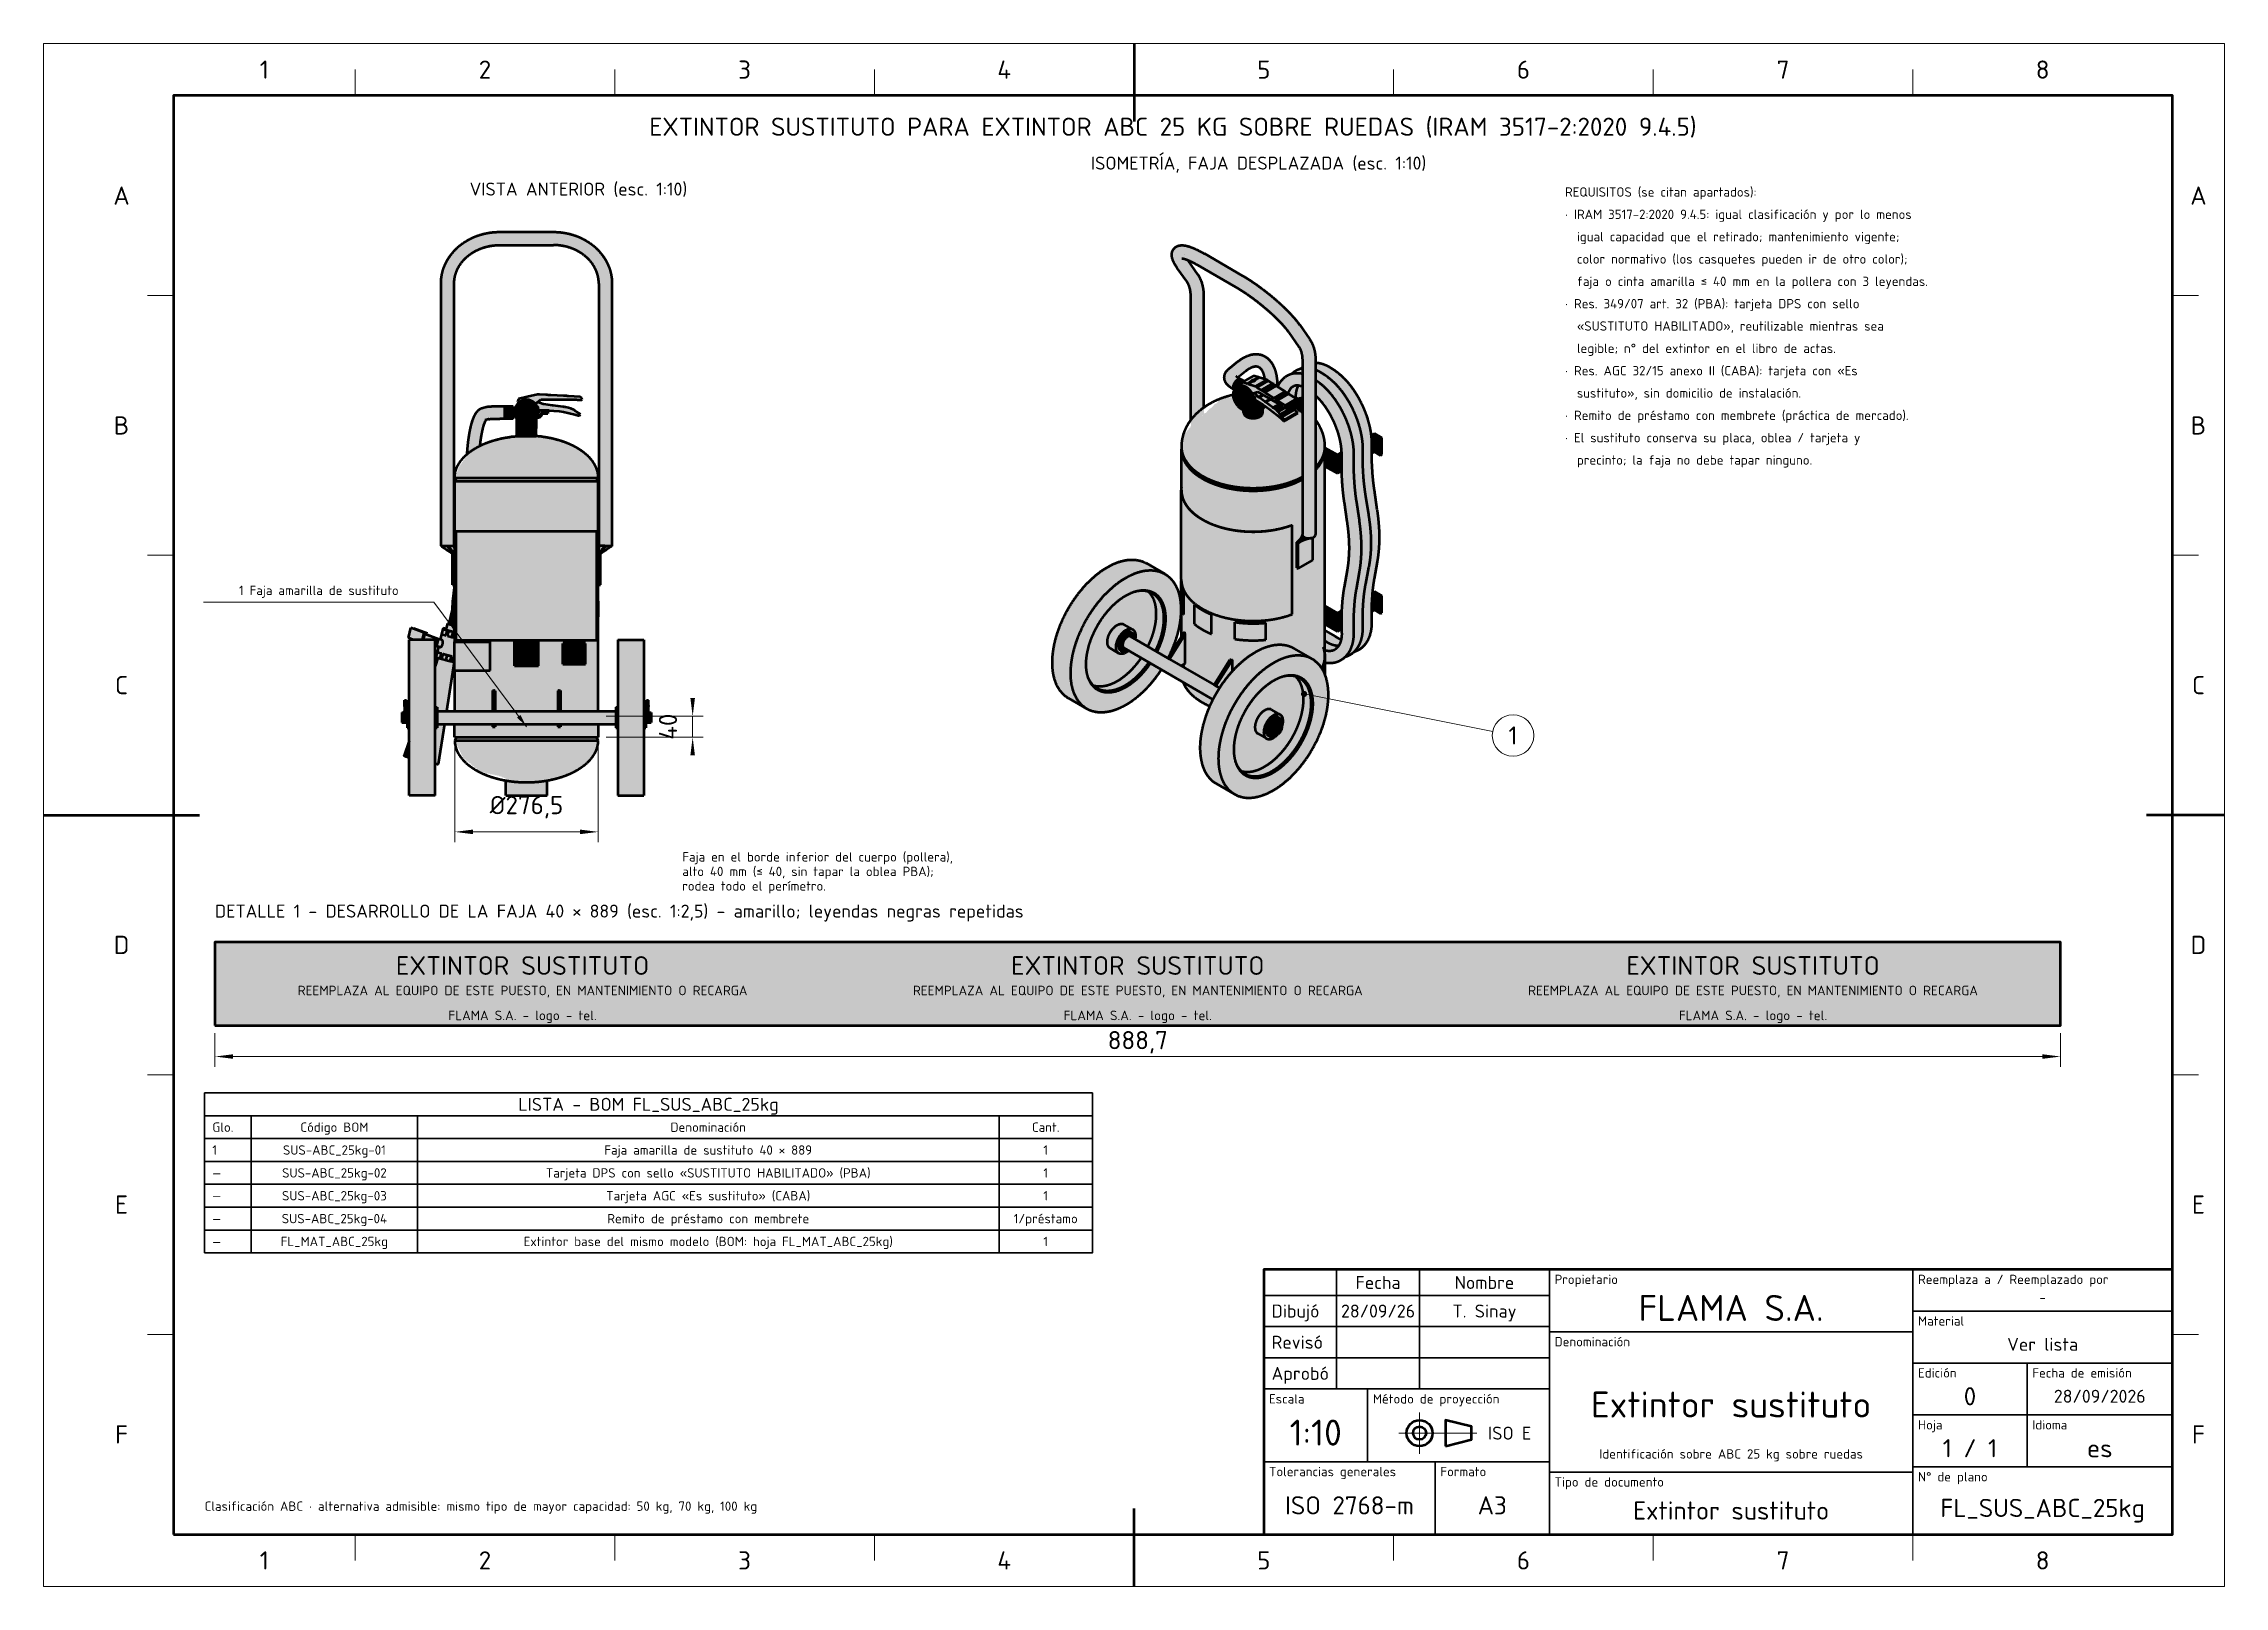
# Model space of a CAD drawing. Header units: millimetres. Extents: x 0 to 420, y 0 to 297.
import ezdxf
from ezdxf.enums import TextEntityAlignment as Align

# ---------------------------------------------------------------- set-up
doc = ezdxf.new("R2010")
doc.units = ezdxf.units.MM
doc.linetypes.add('IRAM-F-TRAZO-PUNTO', pattern=[20, 15, -2, 1, -2])
for name, color, linetype, lineweight in [('01-VISIBLE', 7, 'CONTINUOUS', 70), ('03-EJE', 1, 'IRAM-F-TRAZO-PUNTO', 18), ('04-COTA', 3, 'CONTINUOUS', 18), ('06-TEXTO', 7, 'CONTINUOUS', 25), ('07-RECUADRO', 7, 'CONTINUOUS', 70), ('08-FINA', 5, 'CONTINUOUS', 18), ('10-ROTULO', 7, 'CONTINUOUS', 35), ('11-TEXTO-ROTULO', 7, 'CONTINUOUS', 25), ('13-GRAFICA', 30, 'CONTINUOUS', 18)]:
    doc.layers.add(name, color=color, linetype=linetype, lineweight=lineweight)
doc.styles.add('ISO3098', font='isocpeur.ttf')
doc.dimstyles.new('FLAMA-IRAM', dxfattribs={"dimtxt": 3.5, "dimasz": 3.5, "dimexe": 2, "dimexo": 1.5, "dimgap": 1, "dimtad": 1, "dimdec": 1, "dimtxsty": 'ISO3098', "dimblk": 'IRAM_FLECHA', "dimblk1": 'IRAM_FLECHA', "dimblk2": 'IRAM_FLECHA', "dimcen": 2.5, "dimclrd": 256, "dimclre": 256, "dimclrt": 256, "dimazin": 3, "dimtfac": 1, "dimtmove": 0, "dimatfit": 3, "dimlwd": 18, "dimlwe": 18})

msp = doc.modelspace()

# ---------------------------------------------------------------- texts
at = {"layer": '06-TEXTO', "style": 'ISO3098'}
for s, height, p in [('1', 3.5, (42.5, 292)), ('2', 3.5, (85, 292)), ('3', 3.5, (135, 292)), ('4', 3.5, (185, 292)), ('5', 3.5, (235, 292)), ('6', 3.5, (285, 292)), ('7', 3.5, (335, 292)), ('8', 3.5, (385, 292)), ('EXTINTOR SUSTITUTO PARA EXTINTOR ABC 25 KG SOBRE RUEDAS (IRAM 3517-2:2020 9.4.5)', 3.5, (217.5, 281)), ('ISOMETRÍA, FAJA DESPLAZADA (esc. 1:10)', 2.5, (234, 274)), ('A', 3.5, (15, 267.75)), ('VISTA ANTERIOR (esc. 1:10)', 2.5, (103, 269)), ('A', 3.5, (415, 267.75)), ('B', 3.5, (15, 223.5)), ('B', 3.5, (415, 223.5)), ('C', 3.5, (15, 173.5)), ('C', 3.5, (415, 173.5)), ('1', 3.5, (283, 163.806)), ('D', 3.5, (15, 123.5)), ('D', 3.5, (415, 123.5)), ('LISTA - BOM FL_SUS_ABC_25kg', 2.5, (116.5, 92.8)), ('Código BOM', 1.8, (56, 88.4)), ('Denominación', 1.8, (128, 88.4)), ('Cant.', 1.8, (193, 88.4)), ('SUS-ABC_25kg-01', 1.8, (56, 84)), ('Faja amarilla de sustituto 40 × 889', 1.8, (128, 84)), ('1', 1.8, (193, 84)), ('SUS-ABC_25kg-02', 1.8, (56, 79.6)), ('Tarjeta DPS con sello «SUSTITUTO HABILITADO» (PBA)', 1.8, (128, 79.6)), ('1', 1.8, (193, 79.6)), ('SUS-ABC_25kg-03', 1.8, (56, 75.2)), ('Tarjeta AGC «Es sustituto» (CABA)', 1.8, (128, 75.2)), ('1', 1.8, (193, 75.2)), ('E', 3.5, (15, 73.5)), ('SUS-ABC_25kg-04', 1.8, (56, 70.8)), ('Remito de préstamo con membrete', 1.8, (128, 70.8)), ('1/préstamo', 1.8, (193, 70.8)), ('E', 3.5, (415, 73.5)), ('FL_MAT_ABC_25kg', 1.8, (56, 66.4)), ('Extintor base del mismo modelo (BOM: hoja FL_MAT_ABC_25kg)', 1.8, (128, 66.4)), ('1', 1.8, (193, 66.4)), ('F', 3.5, (15, 29.25)), ('F', 3.5, (415, 29.25)), ('1', 3.5, (42.5, 5)), ('2', 3.5, (85, 5)), ('3', 3.5, (135, 5)), ('4', 3.5, (185, 5)), ('5', 3.5, (235, 5)), ('6', 3.5, (285, 5)), ('7', 3.5, (335, 5)), ('8', 3.5, (385, 5))]:
    msp.add_text(s, height=height, dxfattribs=at).set_placement(p, align=Align.MIDDLE_CENTER)
for s, height, p in [('REQUISITOS (se citan apartados):', 1.8, (293, 267)), ('· IRAM 3517-2:2020 9.4.5: igual clasificación y por lo menos', 1.8, (293, 262.7)), ('  igual capacidad que el retirado; mantenimiento vigente;', 1.8, (293, 258.4)), ('  color normativo (los casquetes pueden ir de otro color);', 1.8, (293, 254.1)), ('  faja o cinta amarilla ≤ 40 mm en la pollera con 3 leyendas.', 1.8, (293, 249.8)), ('· Res. 349/07 art. 32 (PBA): tarjeta DPS con sello', 1.8, (293, 245.5)), ('  «SUSTITUTO HABILITADO», reutilizable mientras sea', 1.8, (293, 241.2)), ('  legible; n° del extintor en el libro de actas.', 1.8, (293, 236.9)), ('· Res. AGC 32/15 anexo II (CABA): tarjeta con «Es', 1.8, (293, 232.6)), ('  sustituto», sin domicilio de instalación.', 1.8, (293, 228.3)), ('· Remito de préstamo con membrete (práctica de mercado).', 1.8, (293, 224)), ('· El sustituto conserva su placa, oblea / tarjeta y', 1.8, (293, 219.7)), ('  precinto; la faja no debe tapar ninguno.', 1.8, (293, 215.4)), ('alto 40 mm (≤ 40, sin tapar la oblea PBA);', 1.8, (123, 136.2)), ('Faja en el borde inferior del cuerpo (pollera),', 1.8, (123, 139)), ('rodea todo el perímetro.', 1.8, (123, 133.4)), ('DETALLE 1 - DESARROLLO DE LA FAJA 40 × 889 (esc. 1:2,5) - amarillo; leyendas negras repetidas', 2.5, (33, 128)), ('Clasificación ABC · alternativa admisible: mismo tipo de mayor capacidad: 50 kg, 70 kg, 100 kg', 1.8, (31, 14))]:
    msp.add_text(s, height=height, dxfattribs=at).set_placement(p, align=Align.BOTTOM_LEFT)
msp.add_text('1 Faja amarilla de sustituto', height=1.8, dxfattribs=at).set_placement((52.999, 190.3), align=Align.BOTTOM_CENTER)
for s, p in [('Glo.', (32.5, 88.4)), ('1', (32.5, 84)), ('—', (32.5, 79.6)), ('—', (32.5, 75.2)), ('—', (32.5, 70.8)), ('—', (32.5, 66.4))]:
    msp.add_text(s, height=1.8, dxfattribs=at).set_placement(p, align=Align.MIDDLE_LEFT)
at = {"layer": '11-TEXTO-ROTULO', "style": 'ISO3098'}
for s, height, p in [('Fecha', 2.5, (257, 58.5)), ('Nombre', 2.5, (277.5, 58.5)), ('FLAMA S.A.', 5, (325, 53.6)), ('-', 1.8, (385, 55.6)), ('28/09/26', 2.5, (257, 53)), ('T. Sinay', 2.5, (277.5, 53)), ('Ver lista', 2.5, (385, 46.6)), ('0', 3.5, (371, 36.6)), ('28/09/2026', 2.5, (396, 36.6)), ('Extintor sustituto', 5, (325, 35)), ('1:10', 5, (245, 29.6)), ('Identificación sobre ABC 25 kg sobre ruedas', 1.8, (325, 25.5)), ('1 / 1', 3.5, (371, 26.6)), ('es', 3.5, (396, 26.6)), ('ISO 2768-m', 3.5, (251.5, 15.6)), ('A3', 3.5, (279, 15.6)), ('FL_SUS_ABC_25kg', 3.5, (385, 15.1)), ('Extintor sustituto', 3.5, (325, 14.6))]:
    msp.add_text(s, height=height, dxfattribs=at).set_placement(p, align=Align.MIDDLE_CENTER)
for s, p in [('Propietario', (291, 60)), ('Reemplaza a / Reemplazado por', (361, 60)), ('Material', (361, 52)), ('Denominación', (291, 48)), ('Edición', (361, 42)), ('Fecha de emisión', (383, 42)), ('Escala', (236, 37)), ('Método de proyección', (256, 37)), ('Hoja', (361, 32)), ('Idioma', (383, 32)), ('Tolerancias generales', (236, 23)), ('Formato', (269, 23)), ('Tipo de documento', (291, 21)), ('N° de plano', (361, 22))]:
    msp.add_text(s, height=1.8, dxfattribs=at).set_placement(p, align=Align.TOP_LEFT)
for s, p in [('Dibujó', (236.5, 53)), ('Revisó', (236.5, 47)), ('Aprobó', (236.5, 41))]:
    msp.add_text(s, height=2.5, dxfattribs=at).set_placement(p, align=Align.MIDDLE_LEFT)
msp.add_text('ISO E', height=2.5, dxfattribs=at).set_placement((286.5, 29.5), align=Align.MIDDLE_RIGHT)
at = {"layer": '13-GRAFICA', "true_color": 0x191919, "style": 'ISO3098'}
for s, height, p in [('EXTINTOR SUSTITUTO', 3.6, (92.243, 119.52)), ('EXTINTOR SUSTITUTO', 3.6, (210.73, 119.52)), ('EXTINTOR SUSTITUTO', 3.6, (329.217, 119.52)), ('REEMPLAZA AL EQUIPO DE ESTE PUESTO, EN MANTENIMIENTO O RECARGA', 1.84, (92.243, 114.72)), ('REEMPLAZA AL EQUIPO DE ESTE PUESTO, EN MANTENIMIENTO O RECARGA', 1.84, (210.73, 114.72)), ('REEMPLAZA AL EQUIPO DE ESTE PUESTO, EN MANTENIMIENTO O RECARGA', 1.84, (329.217, 114.72)), ('FLAMA S.A. - logo - tel.', 1.84, (92.243, 109.92)), ('FLAMA S.A. - logo - tel.', 1.84, (210.73, 109.92)), ('FLAMA S.A. - logo - tel.', 1.84, (329.217, 109.92))]:
    msp.add_text(s, height=height, dxfattribs=at).set_placement(p, align=Align.MIDDLE_CENTER)

# ---------------------------------------------------------------- blocks, each defined once
blk = doc.blocks.new('IRAM_FLECHA')
blk.add_solid([(0, 0), (-1, 0.125), (-1, -0.125)])

# ---------------------------------------------------------------- dimensions: what is measured, and where the dimension line sits
at = {"layer": '04-COTA'}
msp.add_linear_dim(base=(125, 163.5), p1=(106.825, 163.5), p2=(106.825, 167.5), angle=90, dimstyle='FLAMA-IRAM', override={"dimlfac": 10}, dxfattribs=at).render()
for base, p1, p2, override in [((79.175, 145.25), (79.175, 163.5), (106.825, 163.5), {"dimlfac": 10, "dimpost": '%%c<>'}), ((33, 102), (33, 108), (388.4601, 108), {"dimlfac": 2.5})]:
    msp.add_linear_dim(base=base, p1=p1, p2=p2, dimstyle='FLAMA-IRAM', override=override, dxfattribs=at).render()

# ---------------------------------------------------------------- hatches: boundary and pattern name
at = {"layer": '08-FINA'}
h = msp.add_hatch(color=7, dxfattribs=at)
h.dxf.hatch_style = 1
edge = h.paths.add_edge_path()
edge.add_arc((242.753, 171.806), 0.6, 0, 360)
h = msp.add_hatch(color=7, dxfattribs=at)
h.dxf.hatch_style = 1
h.paths.add_polyline_path([(93, 165.5), (91.831, 167.746), (91.188, 167.269)])
at = {"layer": '13-GRAFICA', "true_color": 0xb21820}
h = msp.add_hatch(color=7, dxfattribs=at)
h.dxf.hatch_style = 1
h.paths.add_polyline_path([(76.5, 200.25), (76.5, 250.95), (76.6, 250.95), (76.6, 251.75), (76.7, 251.75), (76.8, 253.15), (76.9, 253.15), (76.9, 253.35), (77, 253.35), (77, 253.65), (77.1, 253.65), (77.1, 253.85), (77.2, 253.85), (77.2, 254.15), (77.3, 254.15), (77.3, 254.35), (77.4, 254.35), (77.4, 254.65), (77.5, 254.65), (77.5, 254.85), (77.6, 254.85), (77.6, 255.15), (77.7, 255.15), (77.8, 255.45), (78.1, 255.65), (78.1, 255.85), (78.2, 255.85), (78.3, 256.15), (78.6, 256.35), (78.6, 256.55), (78.9, 256.75), (78.9, 256.95), (79, 256.95), (79.5, 257.55), (79.7, 257.55), (80.2, 258.15), (80.4, 258.15), (80.8, 258.65), (81, 258.65), (81.1, 258.85), (81.3, 258.85), (81.3, 258.95), (81.5, 258.95), (81.5, 259.05), (81.7, 259.05), (81.7, 259.15), (82.3, 259.35), (82.4, 259.55), (82.6, 259.55), (82.6, 259.65), (82.8, 259.65), (82.8, 259.75), (83, 259.75), (83, 259.85), (83.7, 259.95), (83.7, 260.05), (84, 260.05), (84, 260.15), (84.3, 260.15), (84.3, 260.25), (84.6, 260.25), (84.6, 260.35), (85, 260.35), (85, 260.45), (85.3, 260.45), (85.3, 260.55), (86.3, 260.55), (86.3, 260.65), (87.3, 260.65), (87.3, 260.75), (98.7, 260.75), (98.7, 260.65), (100.7, 260.55), (100.7, 260.45), (101, 260.45), (101, 260.35), (101.4, 260.35), (101.4, 260.25), (101.7, 260.25), (101.7, 260.15), (102, 260.15), (102, 260.05), (102.3, 260.05), (102.3, 259.95), (103, 259.85), (103, 259.75), (103.6, 259.55), (103.7, 259.35), (103.9, 259.35), (103.9, 259.25), (104.1, 259.25), (104.1, 259.15), (104.3, 259.15), (104.3, 259.05), (104.9, 258.85), (105, 258.65), (105.2, 258.65), (105.6, 258.15), (105.8, 258.15), (106.3, 257.55), (106.5, 257.55), (106.5, 257.45), (107.1, 256.95), (107.1, 256.75), (107.4, 256.55), (107.4, 256.35), (107.7, 256.15), (107.7, 255.95), (107.9, 255.85), (107.9, 255.65), (108, 255.65), (108, 255.55), (108.2, 255.45), (108.2, 255.25), (108.4, 255.15), (108.4, 254.85), (108.5, 254.85), (108.5, 254.65), (108.6, 254.65), (108.6, 254.35), (108.7, 254.35), (108.8, 253.85), (108.9, 253.85), (108.9, 253.65), (109, 253.65), (109, 253.35), (109.1, 253.35), (109.1, 253.15), (109.2, 253.15), (109.2, 252.45), (109.3, 252.45), (109.3, 251.75), (109.4, 251.75), (109.4, 250.95), (109.5, 250.95), (109.5, 200.25), (109.3, 200.25), (109.2, 200.05), (109, 200.05), (108.9, 199.85), (108.7, 199.85), (108.6, 199.65), (108.4, 199.65), (108.3, 199.45), (108.1, 199.45), (108, 199.25), (107.8, 199.25), (107.7, 199.05), (107.5, 199.05), (107.4, 198.85), (107.2, 198.85), (107.2, 192.75), (106.8, 192.75), (106.8, 198.85), (106.9, 198.85), (106.9, 251.35), (106.8, 251.35), (106.7, 252.55), (106.6, 252.55), (106.6, 252.85), (106.5, 252.85), (106.5, 253.05), (106.4, 253.05), (106.4, 253.35), (106.3, 253.35), (106.3, 253.55), (106.2, 253.55), (106.1, 254.05), (105.8, 254.25), (105.8, 254.45), (105.7, 254.45), (105.6, 254.75), (105.3, 254.95), (105.3, 255.15), (105.2, 255.15), (104.5, 255.95), (104.3, 255.95), (103.8, 256.55), (103.6, 256.55), (103.6, 256.65), (103.2, 256.75), (103.1, 256.95), (102.9, 256.95), (102.9, 257.05), (102.7, 257.05), (102.7, 257.15), (102.5, 257.15), (102.5, 257.25), (102.3, 257.25), (102.3, 257.35), (102.1, 257.35), (102.1, 257.45), (101.9, 257.45), (101.9, 257.55), (101.6, 257.55), (101.6, 257.65), (101.2, 257.65), (101.2, 257.75), (100.9, 257.75), (100.9, 257.85), (100.6, 257.85), (100.6, 257.95), (100.2, 257.95), (100.2, 258.05), (98.3, 258.15), (98.3, 258.25), (87.7, 258.25), (87.7, 258.15), (85.8, 258.05), (85.8, 257.95), (85.4, 257.95), (85.4, 257.85), (85.1, 257.85), (85.1, 257.75), (84.8, 257.75), (84.8, 257.65), (84.1, 257.55), (84.1, 257.45), (83.9, 257.45), (83.9, 257.35), (83.7, 257.35), (83.7, 257.25), (83.5, 257.25), (83.5, 257.15), (82.9, 256.95), (82.8, 256.75), (82.2, 256.55), (81.7, 255.95), (81.5, 255.95), (81.5, 255.85), (80.7, 255.15), (80.7, 254.95), (80.4, 254.75), (80.4, 254.55), (80.2, 254.45), (80.2, 254.25), (79.9, 254.05), (79.8, 253.55), (79.7, 253.55), (79.7, 253.35), (79.6, 253.35), (79.6, 253.05), (79.5, 253.05), (79.5, 252.85), (79.4, 252.85), (79.3, 252.15), (79.2, 252.15), (79.2, 251.35), (79.1, 251.35), (79.1, 198.85), (79.2, 198.85), (79.2, 192.75), (78.8, 192.75), (78.8, 198.85), (78.6, 198.85), (78.5, 199.05), (78.3, 199.05), (78.2, 199.25), (78, 199.25), (77.9, 199.45), (77.7, 199.45), (77.6, 199.65), (77.4, 199.65), (77.3, 199.85), (77.1, 199.85), (77, 200.05), (76.8, 200.05), (76.7, 200.25)])
h = msp.add_hatch(color=7, dxfattribs=at)
h.dxf.hatch_style = 1
h.paths.add_polyline_path([(220.956, 223.418), (220.956, 248.818), (220.856, 248.818), (220.856, 249.618), (220.756, 249.618), (220.756, 250.018), (220.656, 250.018), (220.556, 250.618), (220.356, 250.718), (220.156, 251.318), (219.856, 251.518), (219.856, 251.718), (219.656, 251.818), (219.656, 252.018), (219.456, 252.118), (219.456, 252.318), (219.156, 252.518), (219.156, 252.718), (218.956, 252.818), (218.956, 253.018), (218.756, 253.118), (218.756, 253.318), (218.656, 253.318), (218.656, 253.418), (218.456, 253.518), (218.456, 253.718), (218.256, 253.818), (218.156, 254.218), (217.956, 254.318), (217.856, 254.718), (217.756, 254.718), (217.656, 255.018), (217.556, 255.018), (217.456, 255.718), (217.356, 255.718), (217.356, 256.118), (217.256, 256.118), (217.256, 256.518), (217.356, 256.518), (217.356, 256.818), (217.456, 256.818), (217.456, 257.118), (217.556, 257.118), (217.656, 257.518), (217.756, 257.518), (217.956, 257.818), (218.156, 257.818), (218.156, 257.918), (218.356, 257.918), (218.356, 258.018), (219.056, 258.118), (219.056, 258.218), (219.456, 258.218), (219.456, 258.118), (219.956, 258.118), (219.956, 258.018), (220.456, 258.018), (220.456, 257.918), (221.056, 257.818), (221.056, 257.718), (221.256, 257.718), (221.256, 257.618), (221.556, 257.618), (221.556, 257.518), (221.756, 257.518), (221.756, 257.418), (222.056, 257.418), (222.056, 257.318), (222.256, 257.318), (222.356, 257.118), (222.556, 257.118), (222.556, 257.018), (222.756, 257.018), (222.756, 256.918), (222.956, 256.918), (222.956, 256.818), (223.156, 256.818), (223.156, 256.718), (223.756, 256.518), (223.856, 256.318), (224.056, 256.318), (224.056, 256.218), (224.256, 256.218), (224.356, 256.018), (224.956, 255.818), (225.056, 255.618), (225.656, 255.418), (225.756, 255.218), (226.356, 255.018), (226.456, 254.818), (226.656, 254.818), (226.656, 254.718), (226.856, 254.718), (226.956, 254.518), (227.556, 254.318), (227.656, 254.118), (228.256, 253.918), (228.356, 253.718), (228.756, 253.618), (228.856, 253.418), (229.056, 253.418), (229.056, 253.318), (229.456, 253.218), (229.556, 253.018), (230.156, 252.818), (230.256, 252.618), (230.856, 252.418), (230.856, 252.318), (231.156, 252.218), (231.256, 252.018), (231.656, 251.918), (231.756, 251.718), (231.956, 251.718), (232.056, 251.518), (232.456, 251.418), (232.556, 251.218), (232.756, 251.218), (232.856, 251.018), (233.056, 251.018), (233.256, 250.718), (233.456, 250.718), (233.556, 250.518), (233.756, 250.518), (233.856, 250.318), (234.056, 250.318), (234.256, 250.018), (234.456, 250.018), (234.456, 249.918), (234.556, 249.918), (234.656, 249.718), (234.856, 249.718), (235.056, 249.418), (235.256, 249.418), (235.556, 249.018), (235.756, 249.018), (235.956, 248.718), (236.156, 248.718), (236.656, 248.118), (236.856, 248.118), (237.356, 247.518), (237.556, 247.518), (238.456, 246.518), (238.656, 246.518), (238.656, 246.418), (240.156, 245.018), (240.156, 244.818), (241.056, 244.018), (241.056, 243.818), (241.456, 243.518), (241.456, 243.318), (241.856, 243.018), (241.856, 242.818), (242.056, 242.718), (242.056, 242.518), (242.356, 242.318), (242.356, 242.118), (242.556, 242.018), (242.556, 241.818), (242.756, 241.718), (242.756, 241.518), (243.056, 241.318), (243.056, 241.118), (243.256, 241.018), (243.256, 240.818), (243.556, 240.618), (243.556, 240.418), (243.756, 240.318), (243.956, 239.718), (244.156, 239.618), (244.156, 239.418), (244.256, 239.418), (244.256, 239.218), (244.356, 239.218), (244.356, 239.018), (244.456, 239.018), (244.556, 238.318), (244.656, 238.318), (244.756, 237.618), (244.856, 237.618), (244.856, 236.618), (244.956, 236.618), (244.956, 202.318), (244.856, 202.318), (244.756, 202.018), (244.456, 201.918), (244.456, 197.518), (244.056, 197.418), (243.956, 197.218), (243.356, 197.018), (243.256, 196.818), (242.656, 196.618), (242.556, 196.418), (241.956, 196.218), (241.956, 196.118), (241.656, 196.018), (241.656, 195.918), (241.356, 196.018), (241.356, 201.118), (241.556, 201.218), (241.556, 201.418), (241.756, 201.518), (241.756, 201.718), (241.956, 201.818), (241.956, 202.018), (242.156, 202.118), (242.156, 202.318), (242.256, 202.318), (242.356, 202.618), (242.456, 202.618), (242.456, 236.218), (242.356, 236.218), (242.356, 237.118), (242.256, 237.118), (242.156, 237.918), (242.056, 237.918), (242.056, 238.118), (241.956, 238.118), (241.756, 238.718), (241.656, 238.718), (241.556, 239.018), (241.356, 239.118), (241.356, 239.318), (241.056, 239.518), (241.056, 239.718), (240.856, 239.818), (240.856, 240.018), (240.656, 240.118), (240.656, 240.318), (240.356, 240.518), (240.356, 240.718), (240.156, 240.818), (240.156, 241.018), (239.956, 241.118), (239.956, 241.318), (239.556, 241.618), (239.556, 241.818), (239.256, 242.018), (239.256, 242.218), (238.756, 242.618), (238.756, 242.818), (238.656, 242.818), (236.356, 245.218), (236.156, 245.218), (235.656, 245.818), (235.456, 245.818), (234.956, 246.418), (234.756, 246.418), (234.756, 246.518), (234.656, 246.518), (234.456, 246.818), (234.256, 246.818), (233.956, 247.218), (233.756, 247.218), (233.556, 247.518), (233.356, 247.518), (233.056, 247.918), (232.856, 247.918), (232.856, 248.018), (232.556, 248.118), (232.356, 248.418), (232.156, 248.418), (232.056, 248.618), (231.856, 248.618), (231.656, 248.918), (231.456, 248.918), (231.456, 249.018), (231.156, 249.118), (231.056, 249.318), (230.656, 249.418), (230.656, 249.518), (230.356, 249.618), (230.256, 249.818), (229.856, 249.918), (229.756, 250.118), (229.356, 250.218), (229.256, 250.418), (228.656, 250.618), (228.556, 250.818), (228.156, 250.918), (228.056, 251.118), (227.456, 251.318), (227.356, 251.518), (227.156, 251.518), (227.156, 251.618), (226.756, 251.718), (226.656, 251.918), (226.056, 252.118), (225.956, 252.318), (225.556, 252.418), (225.456, 252.618), (225.256, 252.618), (225.256, 252.718), (224.856, 252.818), (224.756, 253.018), (224.156, 253.218), (224.056, 253.418), (223.456, 253.618), (223.356, 253.818), (222.956, 253.918), (222.856, 254.118), (222.656, 254.118), (222.656, 254.218), (222.456, 254.218), (222.456, 254.318), (221.856, 254.518), (221.756, 254.718), (221.556, 254.718), (221.556, 254.818), (221.356, 254.818), (221.356, 254.918), (221.156, 254.918), (221.156, 255.018), (220.956, 255.018), (220.956, 255.118), (220.756, 255.118), (220.756, 255.218), (220.456, 255.218), (220.456, 255.118), (220.656, 255.018), (220.656, 254.818), (220.856, 254.718), (220.856, 254.518), (220.956, 254.518), (220.956, 254.418), (221.156, 254.318), (221.156, 254.118), (221.356, 254.018), (221.356, 253.818), (221.556, 253.718), (221.556, 253.518), (221.856, 253.318), (221.856, 253.118), (222.056, 253.018), (222.056, 252.818), (222.256, 252.718), (222.256, 252.518), (222.456, 252.418), (222.456, 252.218), (222.556, 252.218), (222.556, 252.018), (222.656, 252.018), (222.656, 251.818), (222.756, 251.818), (222.756, 251.618), (222.856, 251.618), (222.856, 251.418), (222.956, 251.418), (222.956, 251.218), (223.056, 251.218), (223.056, 250.818), (223.156, 250.818), (223.156, 250.418), (223.256, 250.418), (223.256, 250.018), (223.356, 250.018), (223.356, 249.118), (223.456, 249.118), (223.456, 225.618), (223.356, 225.618), (222.856, 225.018), (222.656, 225.018), (221.956, 224.218), (221.756, 224.218), (221.056, 223.418)])
at = {"layer": '13-GRAFICA', "true_color": 0x202020}
h = msp.add_hatch(color=7, dxfattribs=at)
h.dxf.hatch_style = 1
h.paths.add_polyline_path([(228.456, 231.018), (228.256, 231.018), (228.256, 231.118), (227.756, 231.518), (227.756, 231.718), (227.656, 231.718), (227.656, 231.918), (227.556, 231.918), (227.556, 232.118), (227.456, 232.118), (227.456, 233.318), (227.556, 233.318), (227.556, 233.618), (227.656, 233.618), (227.656, 233.818), (227.756, 233.818), (228.556, 234.718), (228.756, 234.718), (228.756, 234.818), (228.856, 234.818), (228.956, 235.018), (229.156, 235.018), (229.456, 235.418), (229.656, 235.418), (229.956, 235.818), (230.156, 235.818), (230.256, 236.018), (230.456, 236.018), (230.556, 236.218), (230.956, 236.318), (231.056, 236.518), (231.256, 236.518), (231.256, 236.618), (231.556, 236.718), (231.556, 236.818), (232.256, 236.918), (232.256, 237.018), (232.956, 237.118), (232.956, 237.218), (233.656, 237.218), (233.656, 237.118), (234.856, 237.018), (234.956, 236.818), (235.156, 236.818), (235.356, 236.518), (235.556, 236.518), (235.656, 236.318), (235.856, 236.318), (235.856, 236.218), (236.256, 235.918), (236.256, 235.718), (236.456, 235.618), (236.556, 235.218), (236.656, 235.218), (236.756, 234.918), (236.956, 234.818), (236.956, 234.518), (237.056, 234.518), (237.056, 234.218), (237.156, 234.218), (237.156, 233.818), (237.256, 233.818), (237.256, 233.518), (237.356, 233.518), (237.356, 233.118), (237.456, 233.118), (237.556, 231.018), (237.256, 231.118), (237.156, 231.318), (236.956, 231.318), (236.856, 231.518), (236.656, 231.518), (236.556, 231.718), (236.156, 231.818), (236.156, 231.918), (235.856, 232.018), (235.756, 232.218), (235.156, 232.418), (235.056, 233.018), (234.956, 233.018), (234.956, 233.318), (234.856, 233.318), (234.856, 233.718), (234.756, 233.718), (234.756, 233.918), (234.556, 234.018), (234.556, 234.218), (234.456, 234.218), (234.456, 234.418), (234.356, 234.418), (234.256, 234.618), (234.056, 234.618), (233.956, 234.818), (233.056, 234.818), (233.056, 234.718), (232.656, 234.718), (232.656, 234.618), (232.256, 234.518), (232.156, 234.318), (231.956, 234.318), (231.856, 234.118), (231.456, 234.018), (231.156, 233.618), (230.956, 233.618), (230.656, 233.218), (230.456, 233.218), (230.156, 232.818), (229.956, 232.818), (230.056, 232.618), (230.256, 232.618), (230.256, 232.518), (230.456, 232.518), (230.456, 232.418), (230.056, 232.418), (230.056, 232.318), (229.856, 232.318), (229.856, 232.218), (229.456, 231.918), (229.456, 231.718), (229.356, 231.718), (229.356, 231.518), (229.256, 231.518), (229.256, 231.318), (229.156, 231.318), (229.156, 230.518), (228.856, 230.618), (228.856, 230.718), (228.656, 230.718)])
h = msp.add_hatch(color=7, dxfattribs=at)
h.dxf.hatch_style = 1
h.paths.add_polyline_path([(248.656, 234.118), (248.756, 233.918), (248.956, 233.918), (248.956, 233.818), (249.056, 233.818), (249.256, 233.518), (249.456, 233.518), (250.156, 232.718), (250.356, 232.718), (250.356, 232.618), (250.856, 232.218), (250.856, 232.018), (251.356, 231.618), (251.356, 231.418), (251.856, 231.018), (251.856, 230.818), (252.156, 230.618), (252.156, 230.418), (252.356, 230.318), (252.356, 230.118), (252.456, 230.118), (252.556, 229.818), (252.756, 229.718), (252.856, 229.318), (252.956, 229.318), (253.056, 229.018), (253.256, 228.918), (253.256, 228.718), (253.356, 228.718), (253.356, 228.518), (253.456, 228.518), (253.456, 228.318), (253.556, 228.318), (253.556, 228.118), (253.656, 228.118), (253.656, 227.918), (253.756, 227.918), (253.756, 227.718), (253.856, 227.718), (253.856, 227.518), (253.956, 227.518), (253.956, 227.318), (254.056, 227.318), (254.056, 227.118), (254.156, 227.118), (254.156, 226.918), (254.256, 226.918), (254.256, 226.718), (254.356, 226.718), (254.456, 226.118), (254.556, 226.118), (254.556, 225.918), (254.656, 225.918), (254.656, 225.618), (254.756, 225.618), (254.756, 225.318), (254.856, 225.318), (254.856, 225.018), (254.956, 225.018), (254.956, 224.718), (255.056, 224.718), (255.056, 224.418), (255.156, 224.418), (255.156, 224.118), (255.256, 224.118), (255.256, 223.618), (255.356, 223.618), (255.456, 222.718), (255.556, 222.718), (255.556, 222.318), (255.656, 222.318), (255.756, 220.118), (255.856, 220.118), (255.856, 214.818), (255.956, 214.818), (255.956, 213.518), (256.056, 213.518), (256.156, 211.718), (256.256, 211.718), (256.256, 211.018), (256.356, 211.018), (256.556, 208.918), (256.656, 208.918), (256.656, 208.318), (256.756, 208.318), (256.756, 207.618), (256.856, 207.618), (256.856, 206.918), (256.956, 206.918), (256.956, 206.118), (257.056, 206.118), (257.056, 205.218), (257.156, 205.218), (257.156, 204.018), (257.256, 204.018), (257.256, 199.818), (257.156, 199.818), (257.156, 198.718), (257.056, 198.718), (256.956, 197.318), (256.856, 197.318), (256.856, 196.818), (256.756, 196.818), (256.756, 196.218), (256.656, 196.218), (256.656, 195.618), (256.556, 195.618), (256.456, 194.518), (256.356, 194.518), (256.356, 194.018), (256.256, 194.018), (256.256, 193.318), (256.156, 193.318), (256.156, 192.618), (256.056, 192.618), (256.056, 191.818), (255.956, 191.818), (255.956, 190.618), (255.856, 190.618), (255.856, 185.418), (255.756, 185.418), (255.656, 183.618), (255.556, 183.618), (255.556, 183.318), (255.456, 183.318), (255.456, 183.118), (255.356, 183.118), (255.256, 182.518), (255.156, 182.518), (254.956, 181.918), (254.656, 181.718), (254.656, 181.518), (254.256, 181.218), (254.256, 181.018), (254.156, 181.018), (253.956, 180.718), (253.556, 180.618), (253.456, 180.418), (253.056, 180.318), (253.056, 180.218), (252.756, 180.118), (252.756, 180.018), (252.456, 180.018), (252.356, 179.818), (252.156, 179.818), (252.056, 179.618), (251.656, 179.518), (251.556, 179.318), (251.356, 179.318), (251.356, 179.218), (251.156, 179.218), (251.156, 179.118), (250.956, 179.118), (250.956, 179.018), (250.656, 179.018), (250.356, 178.618), (249.756, 178.418), (249.656, 178.218), (249.456, 178.218), (249.456, 178.118), (249.256, 178.118), (249.256, 178.018), (248.956, 178.018), (248.956, 177.918), (246.956, 177.818), (246.956, 177.918), (246.756, 177.918), (246.756, 184.018), (247.056, 183.918), (247.156, 183.718), (247.756, 183.518), (247.856, 183.318), (248.256, 183.218), (248.356, 183.018), (248.556, 183.018), (248.556, 182.918), (249.156, 182.718), (249.156, 182.618), (249.456, 182.618), (249.456, 182.518), (249.656, 182.518), (249.656, 182.418), (249.856, 182.418), (249.856, 182.618), (249.956, 182.618), (249.956, 183.518), (250.056, 183.518), (250.056, 188.818), (250.156, 188.818), (250.156, 190.018), (250.256, 190.018), (250.256, 190.918), (250.356, 190.918), (250.356, 191.618), (250.456, 191.618), (250.656, 193.418), (250.756, 193.418), (250.856, 194.518), (250.956, 194.518), (251.056, 195.618), (251.156, 195.618), (251.156, 196.218), (251.256, 196.218), (251.356, 198.118), (251.456, 198.118), (251.456, 201.918), (251.356, 201.918), (251.356, 203.118), (251.256, 203.118), (251.256, 204.018), (251.156, 204.018), (251.156, 204.718), (251.056, 204.718), (250.856, 206.818), (250.756, 206.818), (250.556, 208.818), (250.456, 208.818), (250.456, 209.618), (250.356, 209.618), (250.356, 210.418), (250.256, 210.418), (250.256, 211.418), (250.156, 211.418), (250.156, 212.718), (250.056, 212.718), (250.056, 218.018), (249.956, 218.018), (249.856, 220.018), (249.756, 220.018), (249.456, 221.718), (249.356, 221.718), (249.356, 222.018), (249.256, 222.018), (249.256, 222.318), (249.156, 222.318), (248.956, 223.218), (248.856, 223.218), (248.856, 223.418), (248.756, 223.418), (248.756, 223.718), (248.656, 223.718), (248.656, 223.918), (248.556, 223.918), (248.556, 224.118), (248.456, 224.118), (248.456, 224.318), (248.356, 224.318), (248.356, 224.518), (248.256, 224.518), (248.256, 224.718), (248.156, 224.718), (248.156, 224.918), (248.056, 224.918), (248.056, 225.118), (247.956, 225.118), (247.956, 225.318), (247.856, 225.318), (247.656, 225.918), (247.456, 226.018), (247.456, 226.218), (247.356, 226.218), (247.256, 226.518), (247.056, 226.618), (247.056, 226.818), (246.956, 226.818), (246.956, 227.018), (246.756, 227.118), (246.756, 227.318), (246.356, 227.618), (246.356, 227.818), (246.256, 227.818), (246.256, 227.918), (245.856, 228.218), (245.856, 228.418), (244.956, 229.218), (244.956, 235.518), (245.456, 235.518), (245.456, 235.418), (246.256, 235.318), (246.256, 235.218), (246.556, 235.218), (246.556, 235.118), (246.956, 235.118), (246.956, 235.018), (247.156, 235.018), (247.256, 234.818), (247.456, 234.818), (247.456, 234.718), (247.856, 234.618), (247.956, 234.418), (248.356, 234.318), (248.456, 234.118)])
at = {"layer": '13-GRAFICA', "true_color": 0xcba23e}
h = msp.add_hatch(color=7, dxfattribs=at)
h.dxf.hatch_style = 1
h.paths.add_polyline_path([(229.256, 230.418), (229.256, 230.518), (229.156, 230.518), (229.156, 231.318), (229.256, 231.318), (229.456, 231.918), (229.556, 231.918), (229.856, 232.318), (230.056, 232.318), (230.056, 232.418), (230.656, 232.418), (230.656, 232.318), (230.856, 232.318), (230.956, 232.118), (231.156, 232.118), (231.156, 231.918), (230.756, 231.818), (230.756, 231.618), (230.656, 231.618), (230.756, 231.118), (230.556, 231.118), (230.556, 231.018), (230.156, 230.918), (230.056, 230.718), (229.656, 230.618), (229.456, 230.318)])
at = {"layer": '13-GRAFICA', "true_color": 0xffffff}
h = msp.add_hatch(color=7, dxfattribs=at)
h.dxf.hatch_style = 1
h.paths.add_polyline_path([(229.156, 229.818), (229.256, 230.218), (229.356, 230.218), (229.656, 230.618), (230.056, 230.718), (230.156, 230.918), (230.356, 230.918), (230.356, 231.018), (230.556, 231.018), (230.556, 231.118), (231.156, 231.118), (231.156, 231.018), (231.656, 230.918), (231.856, 230.618), (232.056, 230.618), (232.056, 230.518), (232.356, 230.318), (232.356, 230.118), (232.656, 229.918), (232.756, 229.518), (232.956, 229.418), (232.956, 229.118), (233.056, 229.118), (233.056, 228.818), (233.156, 228.818), (233.156, 228.418), (233.256, 228.418), (233.256, 227.618), (233.156, 227.618), (233.156, 227.318), (232.956, 227.218), (232.956, 227.018), (232.756, 227.018), (232.656, 226.818), (232.256, 226.718), (232.256, 226.618), (231.956, 226.518), (231.956, 226.418), (231.056, 226.418), (231.056, 226.518), (230.656, 226.618), (230.556, 226.818), (230.356, 226.818), (230.356, 226.918), (229.956, 227.218), (229.956, 227.418), (229.656, 227.618), (229.656, 227.818), (229.556, 227.818), (229.556, 228.018), (229.456, 228.018), (229.456, 228.218), (229.356, 228.218), (229.356, 228.418), (229.256, 228.418), (229.256, 228.818), (229.156, 228.818)])
at = {"layer": '13-GRAFICA', "true_color": 0xb21820}
h = msp.add_hatch(color=7, dxfattribs=at)
h.dxf.hatch_style = 1
h.paths.add_polyline_path([(232.656, 229.918), (232.556, 229.918), (232.556, 230.018), (232.356, 230.118), (232.356, 230.318), (232.256, 230.318), (232.056, 230.618), (231.856, 230.618), (231.656, 230.918), (231.156, 231.018), (231.156, 231.118), (230.756, 231.118), (230.656, 231.618), (230.756, 231.618), (230.756, 231.818), (230.956, 231.818), (230.956, 231.918), (231.156, 231.918), (231.256, 232.118), (231.856, 232.318), (231.956, 232.518), (232.356, 232.618), (232.456, 232.818), (232.656, 232.818), (232.656, 232.918), (232.856, 232.918), (232.856, 233.018), (233.356, 233.018), (233.356, 232.918), (233.656, 232.918), (233.656, 232.818), (233.956, 232.818), (233.956, 232.718), (234.256, 232.718), (234.256, 232.618), (234.956, 232.518), (234.956, 232.418), (235.256, 232.418), (235.256, 232.318), (235.756, 232.218), (235.756, 232.118), (236.056, 232.018), (236.156, 231.818), (236.556, 231.718), (236.656, 231.518), (236.856, 231.518), (236.956, 231.318), (237.156, 231.318), (237.156, 231.218), (237.456, 231.118), (237.556, 230.918), (237.956, 230.818), (238.056, 230.618), (238.256, 230.618), (238.256, 230.518), (238.556, 230.418), (238.656, 230.218), (239.056, 230.118), (239.156, 229.918), (239.356, 229.918), (239.456, 229.718), (239.656, 229.718), (239.656, 229.618), (239.956, 229.518), (240.056, 229.318), (240.456, 229.218), (240.556, 229.018), (240.756, 229.018), (240.856, 228.818), (241.056, 228.818), (241.156, 228.618), (241.356, 228.618), (241.656, 227.918), (241.056, 227.718), (240.956, 227.518), (240.756, 227.518), (240.756, 227.418), (240.556, 227.418), (240.456, 227.218), (239.856, 227.018), (239.756, 226.818), (239.256, 226.718), (239.256, 226.818), (238.856, 226.918), (238.656, 227.218), (238.456, 227.218), (238.456, 227.318), (238.256, 227.318), (238.156, 227.518), (237.556, 227.718), (237.456, 227.918), (237.056, 228.018), (236.956, 228.218), (236.356, 228.418), (236.256, 228.618), (235.656, 228.818), (235.556, 229.018), (234.956, 229.218), (234.856, 229.418), (234.456, 229.518), (234.356, 229.718), (234.156, 229.718), (234.156, 229.818), (233.956, 229.818), (233.956, 229.918), (233.556, 229.918), (233.556, 229.818), (233.256, 229.818), (233.256, 229.718), (232.956, 229.718), (232.956, 229.618), (232.756, 229.618)])
at = {"layer": '13-GRAFICA', "true_color": 0x202020}
h = msp.add_hatch(color=7, dxfattribs=at)
h.dxf.hatch_style = 1
h.paths.add_polyline_path([(240.556, 229.018), (240.456, 229.218), (240.056, 229.318), (239.956, 229.518), (239.756, 229.518), (239.656, 229.718), (239.456, 229.718), (239.456, 229.818), (239.156, 229.918), (239.056, 230.118), (238.656, 230.218), (238.556, 230.418), (238.356, 230.418), (238.256, 230.618), (238.056, 230.618), (238.056, 230.718), (237.756, 230.818), (237.656, 231.018), (237.756, 231.018), (237.856, 231.418), (238.156, 231.618), (238.156, 231.818), (238.456, 232.018), (238.456, 232.218), (238.556, 232.218), (238.956, 232.718), (239.356, 232.818), (239.456, 233.018), (239.656, 233.018), (239.656, 233.118), (239.856, 233.118), (239.856, 233.218), (240.056, 233.218), (240.056, 233.318), (240.356, 233.318), (240.356, 233.418), (240.456, 233.418), (240.556, 233.618), (240.756, 233.618), (240.856, 233.818), (241.056, 233.818), (241.056, 233.918), (241.256, 233.918), (241.356, 234.118), (241.556, 234.118), (241.556, 234.218), (241.756, 234.218), (241.756, 234.318), (242.056, 234.318), (242.256, 234.618), (242.456, 234.618), (242.456, 228.818), (241.856, 228.718), (241.856, 228.618), (241.356, 228.618), (241.356, 228.718), (240.856, 228.818), (240.756, 229.018)])
h = msp.add_hatch(color=7, dxfattribs=at)
h.dxf.hatch_style = 1
h.paths.add_polyline_path([(81.8, 217.75), (81.5, 217.65), (81.6, 219.65), (81.7, 219.65), (81.7, 220.45), (81.8, 220.45), (81.9, 221.85), (82, 221.85), (82, 222.35), (82.1, 222.35), (82.1, 222.85), (82.2, 222.85), (82.2, 223.35), (82.3, 223.35), (82.3, 223.65), (82.4, 223.65), (82.4, 224.05), (82.5, 224.05), (82.7, 224.95), (82.8, 224.95), (82.8, 225.15), (82.9, 225.15), (83.1, 225.75), (83.3, 225.85), (83.3, 226.05), (83.6, 226.15), (84, 226.65), (84.5, 226.75), (84.5, 226.85), (84.8, 226.85), (84.8, 226.95), (85.2, 226.95), (85.2, 227.05), (86.1, 227.05), (86.1, 227.15), (88.8, 227.15), (88.8, 224.75), (85.7, 224.75), (85.7, 224.65), (85.3, 224.65), (85.3, 224.55), (85.1, 224.45), (84.9, 223.85), (84.8, 223.85), (84.8, 223.55), (84.7, 223.55), (84.7, 223.25), (84.6, 223.25), (84.6, 222.85), (84.5, 222.85), (84.5, 222.45), (84.4, 222.45), (84.3, 221.35), (84.2, 221.35), (84.2, 220.75), (84.1, 220.75), (84, 219.35), (83.7, 219.25), (83.5, 218.95), (83.3, 218.95), (83.3, 218.85), (83, 218.75), (82.8, 218.45), (82.6, 218.45), (82.5, 218.25), (82.3, 218.25), (82.1, 217.95), (81.8, 217.85)])
at = {"layer": '13-GRAFICA', "true_color": 0xcba23e}
h = msp.add_hatch(color=7, dxfattribs=at)
h.dxf.hatch_style = 1
h.paths.add_polyline_path([(88.8, 224.75), (88.8, 227.15), (90.4, 227.15), (90.4, 224.75)])
at = {"layer": '13-GRAFICA', "true_color": 0xffffff}
h = msp.add_hatch(color=7, dxfattribs=at)
h.dxf.hatch_style = 1
h.paths.add_polyline_path([(90.7, 225.45), (90.8, 227.05), (90.9, 227.05), (90.9, 227.25), (91.1, 227.35), (91.1, 227.55), (91.2, 227.55), (91.5, 227.95), (91.7, 227.95), (91.8, 228.15), (92, 228.15), (92, 228.25), (92.2, 228.25), (92.2, 228.35), (93.4, 228.45), (93.4, 228.35), (93.8, 228.35), (93.8, 228.25), (94.2, 228.15), (94.3, 227.95), (94.5, 227.95), (94.5, 227.85), (94.9, 227.55), (94.9, 227.35), (95.1, 227.25), (95.2, 226.75), (95.3, 226.75), (95.3, 225.45), (95.2, 225.45), (95.2, 225.15), (95.1, 225.15), (95, 224.75), (94.9, 224.75), (94.4, 224.15), (94.2, 224.15), (94.1, 223.95), (93.8, 223.95), (93.8, 223.85), (93.5, 223.85), (93.5, 223.75), (92.5, 223.75), (92.5, 223.85), (91.9, 223.95), (91.8, 224.15), (91.6, 224.15), (91.6, 224.25), (91, 224.75), (91, 224.95), (90.9, 224.95), (90.9, 225.15), (90.8, 225.15), (90.8, 225.45)])
at = {"layer": '13-GRAFICA', "true_color": 0xb21820}
h = msp.add_hatch(color=7, dxfattribs=at)
h.dxf.hatch_style = 1
h.paths.add_polyline_path([(94.9, 227.75), (94.7, 227.65), (94.7, 227.75), (94.6, 227.75), (94.5, 227.95), (94.3, 227.95), (94.2, 228.15), (94, 228.15), (94, 228.25), (93.8, 228.25), (93.8, 228.35), (93.4, 228.35), (93.4, 228.45), (92.2, 228.35), (92.2, 228.25), (91.8, 228.15), (91.8, 228.05), (91.5, 227.95), (91.5, 227.85), (91.3, 227.95), (91.3, 228.25), (91.4, 228.25), (91.4, 228.55), (91.5, 228.55), (91.5, 228.65), (92.3, 228.75), (92.3, 228.85), (92.7, 228.85), (92.7, 228.95), (93.1, 228.95), (93.1, 229.05), (93.6, 229.05), (93.6, 229.15), (94, 229.15), (94, 229.25), (94.4, 229.25), (94.4, 229.35), (94.9, 229.35), (94.9, 229.45), (96.5, 229.45), (96.5, 229.35), (98.1, 229.35), (98.1, 229.25), (100.1, 229.25), (100.1, 229.15), (103.3, 229.05), (103.3, 228.95), (103.7, 228.65), (103.7, 228.45), (95.7, 228.45), (95.7, 228.35), (95.5, 228.35), (95.3, 228.05), (95.1, 228.05)])
h = msp.add_hatch(color=7, dxfattribs=at)
h.dxf.hatch_style = 1
h.paths.add_polyline_path([(95.3, 226.75), (95.2, 226.75), (95.3, 226.95), (95.1, 227.05), (95.1, 227.25), (95, 227.25), (94.9, 227.55), (94.8, 227.55), (94.8, 227.75), (95, 227.75), (95.1, 227.95), (95.6, 227.85), (95.6, 227.75), (95.9, 227.75), (95.9, 227.65), (96.2, 227.65), (96.2, 227.55), (97, 227.55), (97, 227.45), (97.6, 227.45), (97.6, 227.35), (98.4, 227.35), (98.4, 227.25), (99.1, 227.25), (99.1, 227.15), (99.7, 227.15), (99.7, 227.05), (101.1, 226.95), (101.1, 226.85), (101.4, 226.85), (101.4, 226.75), (101.6, 226.75), (101.6, 226.65), (101.8, 226.65), (101.8, 226.55), (102.1, 226.55), (102.2, 226.35), (102.4, 226.35), (102.6, 226.05), (103, 225.95), (103, 225.85), (103.3, 225.75), (103.4, 225.55), (103.3, 225.55), (103.3, 225.45), (102.6, 225.45), (102.6, 225.55), (101.9, 225.65), (101.9, 225.75), (101.5, 225.75), (101.5, 225.85), (101.1, 225.85), (101.1, 225.95), (100.6, 225.95), (100.6, 226.05), (100.1, 226.05), (100.1, 226.15), (99.4, 226.15), (99.4, 226.25), (98.6, 226.25), (98.6, 226.35), (95.3, 226.45)])
h = msp.add_hatch(color=7, dxfattribs=at)
h.dxf.hatch_style = 1
h.paths.add_polyline_path([(219.156, 220.118), (219.256, 220.118), (219.256, 220.418), (219.356, 220.418), (219.356, 220.718), (219.456, 220.718), (219.456, 221.018), (219.556, 221.018), (219.556, 221.418), (219.656, 221.418), (219.756, 221.918), (219.856, 221.918), (219.856, 222.018), (220.156, 222.218), (220.156, 222.418), (220.556, 222.718), (220.556, 222.918), (220.856, 223.118), (220.856, 223.318), (220.956, 223.318), (221.756, 224.218), (221.956, 224.218), (222.656, 225.018), (222.856, 225.018), (223.656, 225.918), (223.856, 225.918), (224.656, 226.818), (224.856, 226.818), (225.656, 227.718), (225.856, 227.718), (226.556, 228.518), (226.756, 228.518), (226.856, 228.718), (228.156, 228.818), (228.156, 228.918), (229.156, 228.918), (229.156, 228.818), (229.256, 228.818), (229.256, 228.418), (229.356, 228.418), (229.356, 228.218), (229.456, 228.218), (229.656, 227.618), (229.956, 227.418), (229.956, 227.218), (230.056, 227.218), (230.356, 226.818), (230.556, 226.818), (230.656, 226.618), (230.856, 226.618), (230.856, 226.518), (231.156, 226.418), (231.156, 225.618), (231.256, 225.618), (231.556, 225.218), (231.756, 225.218), (231.756, 225.118), (231.956, 225.118), (231.956, 225.018), (232.256, 225.018), (232.256, 224.918), (233.656, 224.918), (233.656, 225.018), (233.956, 225.018), (233.956, 225.118), (234.356, 225.218), (234.356, 225.318), (234.756, 225.618), (234.756, 226.718), (235.056, 226.818), (235.056, 227.318), (235.156, 227.318), (235.156, 227.218), (235.356, 227.218), (235.456, 227.018), (235.656, 227.018), (235.856, 226.718), (236.056, 226.718), (236.156, 226.518), (236.356, 226.518), (236.556, 226.218), (236.756, 226.218), (237.056, 225.818), (237.256, 225.818), (237.256, 225.718), (237.356, 225.718), (237.656, 225.318), (237.856, 225.318), (238.656, 224.418), (239.156, 224.418), (239.156, 224.518), (239.356, 224.518), (239.456, 224.718), (240.056, 224.918), (240.156, 225.118), (240.356, 225.118), (240.356, 225.218), (240.756, 225.318), (240.856, 225.518), (241.256, 225.618), (241.356, 225.818), (241.556, 225.818), (241.556, 225.918), (241.256, 226.118), (241.256, 226.318), (240.956, 226.518), (240.956, 226.718), (241.056, 226.718), (241.056, 226.618), (241.356, 226.518), (241.556, 226.218), (241.756, 226.218), (241.756, 226.118), (242.056, 226.018), (242.256, 225.718), (242.456, 225.718), (242.456, 213.318), (242.256, 213.318), (242.256, 213.218), (242.056, 213.218), (242.056, 213.118), (241.756, 213.118), (241.756, 213.018), (241.556, 213.018), (241.556, 212.918), (241.356, 212.918), (241.356, 212.818), (241.156, 212.818), (241.156, 212.718), (240.856, 212.718), (240.856, 212.618), (240.656, 212.618), (240.656, 212.518), (240.456, 212.518), (240.456, 212.418), (240.256, 212.418), (240.256, 212.318), (240.056, 212.318), (240.056, 212.218), (239.356, 212.118), (239.356, 212.018), (238.956, 212.018), (238.956, 211.918), (238.556, 211.918), (238.556, 211.818), (238.156, 211.818), (238.156, 211.718), (237.756, 211.718), (237.756, 211.618), (237.356, 211.618), (237.356, 211.518), (236.956, 211.518), (236.956, 211.418), (236.056, 211.418), (236.056, 211.318), (235.156, 211.318), (235.156, 211.218), (234.156, 211.218), (234.156, 211.118), (230.356, 211.218), (230.356, 211.318), (229.756, 211.318), (229.756, 211.418), (229.256, 211.418), (229.256, 211.518), (228.656, 211.518), (228.656, 211.618), (227.156, 211.818), (227.156, 211.918), (226.956, 211.918), (226.956, 212.018), (226.656, 212.018), (226.656, 212.118), (226.356, 212.118), (226.356, 212.218), (226.056, 212.218), (226.056, 212.318), (225.156, 212.518), (225.156, 212.618), (224.956, 212.618), (224.956, 212.718), (224.656, 212.718), (224.656, 212.818), (224.056, 213.018), (223.956, 213.218), (223.556, 213.318), (223.456, 213.518), (222.856, 213.718), (222.756, 213.918), (222.356, 214.018), (221.456, 215.018), (221.256, 215.018), (221.256, 215.118), (220.556, 215.718), (220.556, 215.918), (220.356, 216.018), (220.356, 216.218), (220.256, 216.218), (220.256, 216.418), (220.156, 216.418), (219.956, 217.018), (219.756, 217.118), (219.756, 217.318), (219.656, 217.318), (219.656, 217.518), (219.556, 217.518), (219.556, 217.718), (219.456, 217.718), (219.456, 217.918), (219.356, 217.918)])
h = msp.add_hatch(color=7, dxfattribs=at)
h.dxf.hatch_style = 1
h.paths.add_polyline_path([(231.956, 225.118), (231.556, 225.218), (231.556, 225.318), (231.156, 225.618), (231.156, 226.418), (231.956, 226.418), (231.956, 226.518), (232.156, 226.518), (232.256, 226.718), (232.656, 226.818), (232.656, 226.918), (232.956, 227.018), (232.956, 227.218), (233.156, 227.318), (233.256, 227.918), (233.456, 227.918), (233.456, 226.018), (233.656, 226.018), (233.656, 226.118), (234.056, 226.218), (234.156, 226.418), (234.756, 226.618), (234.756, 225.618), (234.656, 225.618), (234.356, 225.218), (234.156, 225.218), (234.156, 225.118), (233.956, 225.118), (233.956, 225.018), (233.656, 225.018), (233.656, 224.918), (232.256, 224.918), (232.256, 225.018), (231.956, 225.018)])
h = msp.add_hatch(color=7, dxfattribs=at)
h.dxf.hatch_style = 1
h.paths.add_polyline_path([(233.856, 228.018), (233.756, 228.218), (233.156, 228.418), (233.156, 228.718), (233.356, 228.718), (233.356, 228.818), (233.256, 228.818), (233.256, 229.018), (232.956, 229.118), (232.956, 229.418), (232.856, 229.418), (232.756, 229.618), (233.256, 229.718), (233.256, 229.818), (233.556, 229.818), (233.556, 229.918), (233.956, 229.918), (233.956, 229.818), (234.356, 229.718), (234.456, 229.518), (234.856, 229.418), (234.956, 229.218), (235.556, 229.018), (235.656, 228.818), (235.856, 228.818), (235.856, 228.718), (236.256, 228.618), (236.356, 228.418), (236.956, 228.218), (237.056, 228.018), (237.456, 227.918), (237.556, 227.718), (237.756, 227.718), (237.756, 227.618), (238.156, 227.518), (238.256, 227.318), (238.656, 227.218), (238.856, 226.918), (239.056, 226.918), (239.056, 226.818), (239.256, 226.818), (239.256, 226.718), (239.556, 226.718), (239.556, 226.818), (239.756, 226.818), (239.856, 227.018), (240.056, 227.018), (240.056, 227.118), (240.256, 227.118), (240.256, 227.218), (240.556, 227.218), (240.556, 227.118), (240.756, 227.018), (240.756, 226.818), (240.956, 226.718), (240.956, 226.518), (241.256, 226.318), (241.256, 226.118), (241.356, 226.118), (241.556, 225.818), (241.356, 225.818), (241.256, 225.618), (240.856, 225.518), (240.756, 225.318), (240.156, 225.118), (240.056, 224.918), (239.456, 224.718), (239.456, 224.618), (239.156, 224.518), (239.156, 224.418), (238.656, 224.418), (237.856, 225.318), (237.656, 225.318), (237.656, 225.418), (237.556, 225.418), (237.256, 225.818), (237.056, 225.818), (236.756, 226.218), (236.556, 226.218), (236.356, 226.518), (236.156, 226.518), (236.056, 226.718), (235.856, 226.718), (235.656, 227.018), (235.456, 227.018), (235.356, 227.218), (235.156, 227.218), (235.156, 227.318), (234.856, 227.418), (234.756, 227.618), (234.556, 227.618), (234.556, 227.718), (234.356, 227.718), (234.256, 227.918)])
at = {"layer": '13-GRAFICA', "true_color": 0xd6d9de}
h = msp.add_hatch(color=7, dxfattribs=at)
h.dxf.hatch_style = 1
h.paths.add_polyline_path([(233.356, 228.818), (233.356, 228.718), (233.156, 228.718), (233.056, 229.018), (233.256, 229.018), (233.256, 228.818)])
at = {"layer": '13-GRAFICA', "true_color": 0xcba23e}
h = msp.add_hatch(color=7, dxfattribs=at)
h.dxf.hatch_style = 1
h.paths.add_polyline_path([(233.256, 227.918), (233.256, 228.418), (233.356, 228.418), (233.356, 228.318), (233.456, 228.318), (233.456, 227.918)])
at = {"layer": '13-GRAFICA', "true_color": 0xc81e2d}
h = msp.add_hatch(color=7, dxfattribs=at)
h.dxf.hatch_style = 1
h.paths.add_polyline_path([(233.456, 226.018), (233.456, 228.318), (233.556, 228.318), (233.556, 228.218), (233.756, 228.218), (233.856, 228.018), (234.056, 228.018), (234.056, 227.918), (234.256, 227.918), (234.356, 227.718), (234.556, 227.718), (234.556, 227.618), (234.756, 227.618), (234.856, 227.418), (235.056, 227.418), (235.056, 226.818), (234.856, 226.818), (234.756, 226.618), (234.156, 226.418), (234.056, 226.218), (233.856, 226.218), (233.856, 226.118), (233.656, 226.118), (233.656, 226.018)])
at = {"layer": '13-GRAFICA', "true_color": 0xb21820}
h = msp.add_hatch(color=7, dxfattribs=at)
h.dxf.hatch_style = 1
h.paths.add_polyline_path([(241.156, 226.518), (240.956, 226.818), (240.756, 226.818), (240.756, 227.018), (240.656, 227.018), (240.456, 227.318), (240.756, 227.418), (240.756, 227.518), (240.956, 227.518), (241.056, 227.718), (241.656, 227.918), (241.756, 228.218), (241.956, 228.218), (241.956, 228.318), (242.156, 228.318), (242.256, 228.518), (242.456, 228.518), (242.456, 225.718), (242.256, 225.718), (242.256, 225.818), (242.156, 225.818), (242.056, 226.018), (241.856, 226.018), (241.856, 226.118), (241.556, 226.218), (241.356, 226.518)])
at = {"layer": '13-GRAFICA', "true_color": 0x202020}
h = msp.add_hatch(color=7, dxfattribs=at)
h.dxf.hatch_style = 1
h.paths.add_polyline_path([(241.456, 228.318), (241.356, 228.618), (241.856, 228.618), (241.856, 228.718), (242.456, 228.818), (242.456, 228.518), (242.256, 228.518), (242.156, 228.318), (241.756, 228.218), (241.656, 228.018), (241.556, 228.018), (241.556, 228.318)])
at = {"layer": '13-GRAFICA', "true_color": 0xcba23e}
h = msp.add_hatch(color=7, dxfattribs=at)
h.dxf.hatch_style = 1
h.paths.add_polyline_path([(90.4, 225.35), (90.4, 226.65), (90.7, 226.65), (90.7, 225.45), (90.8, 225.45), (90.8, 225.35)])
at = {"layer": '13-GRAFICA', "true_color": 0xb21820}
h = msp.add_hatch(color=7, dxfattribs=at)
h.dxf.hatch_style = 1
h.paths.add_polyline_path([(94.9, 221.45), (91.1, 221.45), (91.1, 224.65), (91.2, 224.65), (91.6, 224.15), (91.8, 224.15), (91.9, 223.95), (92.2, 223.95), (92.2, 223.85), (92.5, 223.85), (92.5, 223.75), (93.5, 223.75), (93.5, 223.85), (94.1, 223.95), (94.2, 224.15), (94.4, 224.15), (94.4, 224.25), (94.9, 224.65)])
at = {"layer": '13-GRAFICA', "true_color": 0xd6d9de}
h = msp.add_hatch(color=7, dxfattribs=at)
h.dxf.hatch_style = 1
h.paths.add_polyline_path([(95.1, 225.15), (95.8, 225.65), (95.8, 225.95), (95.9, 225.95), (95.8, 226.45), (96.1, 226.45), (96.1, 225.65), (96, 225.65), (96, 225.45), (95.9, 225.45), (95.7, 225.15), (95.5, 225.15), (95.5, 225.05), (95.1, 225.05)])
at = {"layer": '13-GRAFICA', "true_color": 0xffd200}
h = msp.add_hatch(color=7, dxfattribs=at)
h.dxf.hatch_style = 1
h.paths.add_polyline_path([(96.1, 225.75), (96.1, 226.25), (97.1, 226.25), (97.1, 225.75)])
at = {"layer": '13-GRAFICA', "true_color": 0xb21820}
h = msp.add_hatch(color=7, dxfattribs=at)
h.dxf.hatch_style = 1
h.paths.add_polyline_path([(244.956, 223.618), (245.056, 223.618), (245.056, 223.518), (246.056, 222.618), (246.056, 222.318), (246.156, 222.318), (246.156, 222.018), (246.256, 222.018), (246.256, 221.718), (246.356, 221.718), (246.356, 221.318), (246.456, 221.318), (246.456, 221.018), (246.556, 221.018), (246.756, 218.818), (246.656, 218.818), (246.556, 218.118), (246.456, 218.118), (246.456, 217.818), (246.356, 217.818), (246.356, 217.518), (246.256, 217.518), (246.256, 217.218), (246.156, 217.218), (246.056, 216.818), (245.956, 216.818), (245.856, 216.518), (245.556, 216.318), (245.556, 216.118), (245.256, 215.918), (245.256, 215.718), (244.956, 215.518)])
h = msp.add_hatch(color=7, dxfattribs=at)
h.dxf.hatch_style = 1
h.paths.add_polyline_path([(79.4, 212.85), (79.3, 213.25), (79.2, 213.25), (79.2, 213.65), (79.3, 213.65), (79.3, 213.85), (79.4, 213.85), (79.4, 214.15), (79.5, 214.15), (79.5, 214.35), (79.6, 214.35), (79.6, 214.55), (79.7, 214.55), (79.7, 214.85), (79.8, 214.85), (79.8, 215.05), (79.9, 215.05), (79.9, 215.35), (80, 215.35), (80.1, 215.75), (80.2, 215.75), (80.3, 216.05), (80.6, 216.25), (80.6, 216.45), (80.8, 216.55), (80.8, 216.75), (81.1, 216.95), (81.1, 217.15), (81.4, 217.35), (81.4, 217.55), (81.5, 217.55), (81.6, 217.75), (81.8, 217.75), (81.9, 217.95), (82.1, 217.95), (82.3, 218.25), (82.5, 218.25), (82.6, 218.45), (82.8, 218.45), (83, 218.75), (83.2, 218.75), (83.3, 218.95), (83.5, 218.95), (83.7, 219.25), (83.9, 219.25), (84, 219.45), (84.2, 219.45), (84.2, 219.55), (84.4, 219.55), (84.4, 219.65), (84.7, 219.65), (84.7, 219.75), (85, 219.75), (85, 219.85), (85.3, 219.85), (85.3, 219.95), (85.6, 219.95), (85.6, 220.05), (85.9, 220.05), (85.9, 220.15), (86.8, 220.35), (86.8, 220.45), (87, 220.45), (87, 220.55), (87.3, 220.55), (87.3, 220.65), (87.6, 220.65), (87.6, 220.75), (87.9, 220.75), (87.9, 220.85), (88.2, 220.85), (88.2, 220.95), (88.5, 220.95), (88.5, 221.05), (88.8, 221.05), (88.8, 221.15), (89.6, 221.15), (89.6, 221.25), (90.3, 221.25), (90.3, 221.35), (91, 221.35), (91, 221.45), (95, 221.45), (95, 221.35), (95.8, 221.35), (95.8, 221.25), (96.5, 221.25), (96.5, 221.15), (97.3, 221.15), (97.3, 221.05), (98.5, 220.85), (98.5, 220.75), (98.8, 220.75), (98.8, 220.65), (100, 220.45), (100, 220.35), (100.2, 220.35), (100.2, 220.25), (100.4, 220.25), (100.4, 220.15), (100.7, 220.15), (100.7, 220.05), (101.2, 219.95), (101.2, 219.85), (101.4, 219.85), (101.4, 219.75), (101.6, 219.75), (101.6, 219.65), (101.9, 219.65), (101.9, 219.55), (102.3, 219.45), (102.4, 219.25), (103, 219.05), (103.1, 218.85), (103.5, 218.75), (103.7, 218.45), (103.9, 218.45), (104.2, 218.05), (104.4, 218.05), (104.4, 217.95), (105.6, 216.85), (105.6, 216.65), (105.7, 216.65), (105.8, 216.35), (106, 216.25), (106.1, 215.85), (106.3, 215.75), (106.3, 215.45), (106.4, 215.45), (106.5, 214.95), (106.6, 214.95), (106.6, 214.65), (106.7, 214.65), (106.7, 214.05), (106.8, 214.05), (106.8, 213.25), (106.7, 213.25), (106.6, 212.85)])
h = msp.add_hatch(color=7, dxfattribs=at)
h.dxf.hatch_style = 1
h.paths.add_polyline_path([(221.556, 206.518), (221.556, 206.618), (220.256, 207.818), (220.256, 208.018), (220.156, 208.018), (220.156, 208.218), (220.056, 208.218), (220.056, 208.418), (219.956, 208.418), (219.756, 209.018), (219.556, 209.118), (219.556, 209.318), (219.456, 209.318), (219.456, 209.518), (219.356, 209.518), (219.356, 209.918), (219.256, 209.918), (219.256, 211.118), (219.156, 211.118), (219.156, 219.418), (219.256, 219.418), (219.356, 217.918), (219.456, 217.918), (219.456, 217.718), (219.556, 217.718), (219.756, 217.118), (219.956, 217.018), (219.956, 216.818), (220.056, 216.818), (220.056, 216.618), (220.156, 216.618), (220.356, 216.018), (220.556, 215.918), (220.556, 215.718), (220.656, 215.718), (221.256, 215.018), (221.456, 215.018), (221.656, 214.796), (221.656, 206.518)])
h = msp.add_hatch(color=7, dxfattribs=at)
h.dxf.hatch_style = 1
h.paths.add_polyline_path([(235.556, 186.018), (235.556, 186.118), (237.256, 186.218), (237.256, 186.318), (237.656, 186.318), (237.656, 186.418), (238.056, 186.418), (238.056, 186.518), (238.456, 186.518), (238.456, 186.618), (238.756, 186.618), (238.756, 186.718), (239.156, 186.718), (239.156, 186.818), (239.456, 186.818), (239.456, 186.918), (239.856, 186.918), (239.856, 187.018), (240.456, 187.118), (240.456, 204.318), (239.856, 204.218), (239.856, 204.118), (239.456, 204.118), (239.456, 204.018), (239.156, 204.018), (239.156, 203.918), (238.756, 203.918), (238.756, 203.818), (238.456, 203.818), (238.456, 203.718), (237.256, 203.518), (237.256, 203.418), (235.556, 203.318), (235.556, 203.218), (235.356, 203.218), (235.356, 211.329), (236.956, 211.418), (236.956, 211.518), (237.356, 211.518), (237.356, 211.618), (237.756, 211.618), (237.756, 211.718), (238.156, 211.718), (238.156, 211.818), (239.356, 212.018), (239.356, 212.118), (240.056, 212.218), (240.056, 212.318), (240.256, 212.318), (240.256, 212.418), (240.456, 212.418), (240.456, 212.518), (240.656, 212.518), (240.656, 212.618), (240.856, 212.618), (240.856, 212.718), (241.156, 212.718), (241.156, 212.818), (241.356, 212.818), (241.356, 212.918), (241.556, 212.918), (241.556, 213.018), (241.756, 213.018), (241.756, 213.118), (242.056, 213.118), (242.056, 213.218), (242.456, 213.318), (242.456, 202.618), (242.356, 202.618), (242.356, 202.418), (242.156, 202.318), (242.156, 202.118), (241.956, 202.018), (241.956, 201.818), (241.756, 201.718), (241.756, 201.518), (241.556, 201.418), (241.556, 201.218), (241.356, 201.118), (241.356, 196.018), (241.556, 196.018), (241.556, 195.918), (241.856, 196.018), (241.956, 196.218), (242.556, 196.418), (242.656, 196.618), (243.256, 196.818), (243.356, 197.018), (243.956, 197.218), (244.056, 197.418), (244.456, 197.518), (244.456, 201.918), (244.756, 202.018), (244.856, 202.318), (244.956, 202.318), (244.956, 215.518), (245.256, 215.718), (245.256, 215.918), (245.556, 216.118), (245.556, 216.318), (245.656, 216.318), (245.656, 216.418), (245.856, 216.518), (245.856, 216.718), (246.056, 216.818), (246.056, 217.018), (246.156, 217.018), (246.156, 217.218), (246.256, 217.218), (246.256, 217.518), (246.356, 217.518), (246.356, 217.818), (246.456, 217.818), (246.456, 218.118), (246.556, 218.118), (246.656, 218.818), (246.756, 218.818), (246.756, 178.018), (246.656, 178.018), (246.656, 178.218), (246.556, 178.218), (246.556, 177.518), (246.356, 177.418), (246.156, 176.818), (245.956, 176.818), (245.956, 177.018), (245.756, 177.118), (245.756, 177.318), (245.656, 177.318), (245.256, 177.818), (245.056, 177.818), (244.956, 178.018), (244.756, 178.018), (244.756, 178.118), (244.656, 178.118), (244.556, 178.318), (244.356, 178.318), (244.156, 178.618), (243.956, 178.618), (243.856, 178.818), (243.256, 179.018), (243.156, 179.218), (242.756, 179.318), (242.656, 179.518), (242.056, 179.718), (241.956, 179.918), (241.356, 180.118), (241.256, 180.318), (240.856, 180.418), (240.756, 180.618), (240.556, 180.618), (240.556, 180.718), (240.356, 180.718), (240.356, 180.818), (239.456, 180.918), (239.456, 181.018), (238.556, 181.118), (238.556, 181.218), (236.256, 181.018), (236.256, 180.918), (235.756, 180.918), (235.756, 180.818), (235.356, 180.738), (235.356, 182.218), (235.356, 185.518), (235.356, 186.018)])
h = msp.add_hatch(color=7, dxfattribs=at)
h.dxf.hatch_style = 1
h.paths.add_polyline_path([(246.856, 219.218), (246.856, 219.118), (247.056, 219.118), (247.156, 218.918), (247.356, 218.918), (247.356, 218.818), (247.756, 218.718), (247.856, 218.518), (248.256, 218.418), (248.356, 218.218), (248.956, 218.018), (249.056, 217.818), (249.256, 217.818), (249.356, 218.018), (249.956, 218.218), (249.956, 218.018), (250.056, 218.018), (250.056, 214.818), (249.956, 214.818), (249.956, 214.718), (249.756, 214.718), (249.656, 214.518), (249.056, 214.318), (249.056, 214.418), (248.656, 214.518), (248.556, 214.718), (248.156, 214.818), (248.056, 215.018), (247.456, 215.218), (247.356, 215.418), (246.756, 215.618), (246.756, 219.218)])
h = msp.add_hatch(color=7, dxfattribs=at)
h.dxf.hatch_style = 1
h.paths.add_polyline_path([(255.756, 221.318), (255.656, 221.318), (255.656, 221.618), (255.856, 221.618), (255.856, 221.718), (256.156, 221.818), (256.156, 221.918), (256.456, 221.918), (256.456, 221.818), (256.656, 221.818), (256.756, 221.618), (256.956, 221.618), (256.956, 221.518), (257.156, 221.518), (257.156, 221.418), (257.356, 221.418), (257.456, 221.218), (257.756, 221.118), (257.756, 217.818), (257.456, 217.718), (257.456, 217.818), (257.056, 217.918), (256.956, 218.118), (256.756, 218.118), (256.756, 218.218), (256.556, 218.218), (256.556, 218.318), (256.356, 218.318), (256.356, 218.418), (256.056, 218.318), (256.056, 218.218), (255.856, 218.218), (255.856, 220.118), (255.756, 220.118)])
h = msp.add_hatch(color=7, dxfattribs=at)
h.dxf.hatch_style = 1
h.paths.add_polyline_path([(224.656, 204.618), (224.656, 204.718), (224.456, 204.718), (224.456, 204.818), (223.856, 205.018), (223.756, 205.218), (223.356, 205.318), (223.256, 205.518), (222.656, 205.718), (222.556, 205.918), (222.156, 206.018), (221.756, 206.518), (221.656, 206.518), (221.656, 214.796), (222.356, 214.018), (222.556, 214.018), (222.556, 213.918), (222.756, 213.918), (222.856, 213.718), (223.456, 213.518), (223.556, 213.318), (223.956, 213.218), (224.056, 213.018), (224.256, 213.018), (224.256, 212.918), (224.456, 212.918), (224.456, 212.818), (224.656, 212.818), (224.656, 212.718), (224.956, 212.718), (224.956, 212.618), (224.956, 204.551)])
h = msp.add_hatch(color=7, dxfattribs=at)
h.dxf.hatch_style = 1
h.paths.add_polyline_path([(79.2, 212.85), (79.5, 212.85), (79.5, 203.15), (79.5, 182.15), (79.5, 181.85), (79.2, 181.85)])
h = msp.add_hatch(color=7, dxfattribs=at)
h.dxf.hatch_style = 1
h.paths.add_polyline_path([(90.7, 212.85), (90.7, 203.15), (79.5, 203.15), (79.5, 212.85)])
h = msp.add_hatch(color=7, dxfattribs=at)
h.dxf.hatch_style = 1
h.paths.add_polyline_path([(95.3, 212.85), (95.3, 203.15), (90.7, 203.15), (90.7, 212.85)])
h = msp.add_hatch(color=7, dxfattribs=at)
h.dxf.hatch_style = 1
h.paths.add_polyline_path([(100, 212.85), (100, 203.15), (95.3, 203.15), (95.3, 212.85)])
h = msp.add_hatch(color=7, dxfattribs=at)
h.dxf.hatch_style = 1
h.paths.add_polyline_path([(104.4, 212.85), (104.4, 203.15), (100, 203.15), (100, 212.85)])
h = msp.add_hatch(color=7, dxfattribs=at)
h.dxf.hatch_style = 1
h.paths.add_polyline_path([(106.5, 212.85), (106.5, 203.15), (104.4, 203.15), (104.4, 212.85)])
h = msp.add_hatch(color=7, dxfattribs=at)
h.dxf.hatch_style = 1
h.paths.add_polyline_path([(106.8, 212.85), (106.8, 168.55), (106.5, 168.55), (106.5, 182.15), (106.5, 203.15), (106.5, 212.85)])
at = {"layer": '13-GRAFICA', "true_color": 0xffffff}
h = msp.add_hatch(color=7, dxfattribs=at)
h.dxf.hatch_style = 1
h.paths.add_polyline_path([(219.156, 193.618), (219.156, 211.118), (219.256, 211.118), (219.256, 209.918), (219.356, 209.918), (219.356, 209.518), (219.456, 209.518), (219.556, 209.118), (219.756, 209.018), (219.756, 208.818), (219.856, 208.818), (219.856, 208.618), (219.956, 208.618), (219.956, 208.418), (220.056, 208.418), (220.256, 207.818), (220.356, 207.818), (221.556, 206.518), (221.756, 206.518), (222.156, 206.018), (222.556, 205.918), (222.656, 205.718), (223.256, 205.518), (223.356, 205.318), (223.756, 205.218), (223.856, 205.018), (224.056, 205.018), (224.056, 204.918), (224.256, 204.918), (224.256, 204.818), (224.456, 204.818), (224.456, 204.718), (224.656, 204.718), (224.656, 204.618), (224.956, 204.618), (224.956, 204.518), (225.256, 204.518), (225.256, 204.418), (225.556, 204.418), (225.556, 204.318), (225.856, 204.318), (225.856, 204.218), (226.756, 204.018), (226.756, 203.918), (227.256, 203.818), (227.256, 203.718), (228.356, 203.618), (228.356, 203.518), (228.956, 203.518), (228.956, 203.418), (229.556, 203.418), (229.556, 203.318), (230.056, 203.318), (230.056, 203.218), (230.856, 203.218), (230.856, 203.118), (234.756, 203.118), (234.756, 203.218), (235.556, 203.218), (235.556, 203.318), (237.256, 203.418), (237.256, 203.518), (237.656, 203.518), (237.656, 203.618), (238.056, 203.618), (238.056, 203.718), (238.456, 203.718), (238.456, 203.818), (238.756, 203.818), (238.756, 203.918), (239.156, 203.918), (239.156, 204.018), (239.456, 204.018), (239.456, 204.118), (239.856, 204.118), (239.856, 204.218), (240.456, 204.318), (240.456, 187.118), (239.856, 187.018), (239.856, 186.918), (239.456, 186.918), (239.456, 186.818), (239.156, 186.818), (239.156, 186.718), (238.756, 186.718), (238.756, 186.618), (238.456, 186.618), (238.456, 186.518), (237.256, 186.318), (237.256, 186.218), (235.556, 186.118), (235.556, 186.018), (234.756, 186.018), (234.756, 185.918), (230.956, 185.918), (230.956, 186.018), (230.056, 186.018), (230.056, 186.118), (229.556, 186.118), (229.556, 186.218), (228.956, 186.218), (228.956, 186.318), (228.356, 186.318), (228.356, 186.418), (227.256, 186.518), (227.256, 186.618), (226.956, 186.618), (226.956, 186.718), (226.756, 186.718), (226.756, 186.818), (226.456, 186.818), (226.456, 186.918), (226.156, 186.918), (226.156, 187.018), (225.856, 187.018), (225.856, 187.118), (225.556, 187.118), (225.556, 187.218), (224.656, 187.418), (224.656, 187.518), (224.456, 187.518), (224.456, 187.618), (223.856, 187.818), (223.756, 188.018), (223.156, 188.218), (223.056, 188.418), (222.456, 188.618), (222.356, 188.818), (221.956, 188.918), (221.956, 189.018), (220.256, 190.618), (220.256, 190.818), (220.056, 190.918), (220.056, 191.118), (219.956, 191.118), (219.956, 191.318), (219.856, 191.318), (219.856, 191.518), (219.756, 191.518), (219.756, 191.718), (219.656, 191.718), (219.656, 191.918), (219.556, 191.918), (219.556, 192.118), (219.456, 192.118), (219.456, 192.318), (219.356, 192.318), (219.356, 192.518), (219.256, 192.518), (219.256, 193.618)])
at = {"layer": '13-GRAFICA', "true_color": 0xb21820}
h = msp.add_hatch(color=7, dxfattribs=at)
h.dxf.hatch_style = 1
h.paths.add_polyline_path([(228.956, 203.418), (228.956, 203.518), (228.356, 203.518), (228.356, 203.618), (227.256, 203.718), (227.256, 203.818), (226.956, 203.818), (226.956, 203.918), (226.756, 203.918), (226.756, 204.018), (226.456, 204.018), (226.456, 204.118), (226.156, 204.118), (226.156, 204.218), (225.856, 204.218), (225.856, 204.318), (225.556, 204.318), (225.556, 204.418), (224.956, 204.551), (224.956, 212.618), (225.156, 212.618), (225.156, 212.518), (225.456, 212.518), (225.456, 212.418), (225.756, 212.418), (225.756, 212.318), (226.056, 212.318), (226.056, 212.218), (226.956, 212.018), (226.956, 211.918), (227.156, 211.918), (227.156, 211.818), (228.156, 211.718), (228.156, 211.618), (228.656, 211.618), (228.656, 211.518), (229.256, 211.518), (229.256, 211.418), (229.456, 211.418), (229.456, 203.418)])
h = msp.add_hatch(color=7, dxfattribs=at)
h.dxf.hatch_style = 1
h.paths.add_polyline_path([(234.756, 203.218), (234.756, 203.118), (230.856, 203.118), (230.856, 203.218), (230.056, 203.218), (230.056, 203.318), (229.556, 203.318), (229.556, 203.418), (229.456, 203.418), (229.456, 211.418), (229.756, 211.418), (229.756, 211.318), (230.356, 211.318), (230.356, 211.218), (234.156, 211.118), (234.156, 211.218), (235.156, 211.218), (235.156, 211.318), (235.356, 211.329), (235.356, 203.218)])
at = {"layer": '13-GRAFICA', "true_color": 0xffffff}
h = msp.add_hatch(color=7, dxfattribs=at)
h.dxf.hatch_style = 1
h.paths.add_polyline_path([(79.5, 182.15), (79.5, 203.15), (106.5, 203.15), (106.5, 182.15)])
at = {"layer": '13-GRAFICA', "true_color": 0x202020}
h = msp.add_hatch(color=7, dxfattribs=at)
h.dxf.hatch_style = 1
h.paths.add_polyline_path([(194.756, 175.018), (194.656, 175.018), (194.656, 175.418), (194.556, 175.418), (194.556, 175.818), (194.456, 175.818), (194.456, 176.218), (194.356, 176.218), (194.356, 179.618), (194.456, 179.618), (194.456, 180.118), (194.556, 180.118), (194.556, 180.718), (194.656, 180.718), (194.656, 181.218), (194.756, 181.218), (194.956, 182.718), (195.056, 182.718), (195.056, 182.918), (195.156, 182.918), (195.156, 183.218), (195.256, 183.218), (195.456, 184.118), (195.556, 184.118), (195.556, 184.318), (195.656, 184.318), (195.856, 185.218), (195.956, 185.218), (195.956, 185.418), (196.056, 185.418), (196.156, 186.018), (196.356, 186.118), (196.356, 186.318), (196.456, 186.318), (196.456, 186.518), (196.556, 186.518), (196.556, 186.718), (196.656, 186.718), (196.656, 186.918), (196.756, 186.918), (196.956, 187.518), (197.156, 187.618), (197.156, 187.818), (197.256, 187.818), (197.256, 188.018), (197.356, 188.018), (197.356, 188.218), (197.456, 188.218), (197.456, 188.418), (197.556, 188.418), (197.756, 189.018), (197.856, 189.018), (197.956, 189.318), (198.256, 189.518), (198.256, 189.718), (198.556, 189.918), (198.556, 190.118), (198.656, 190.118), (198.756, 190.418), (199.056, 190.618), (199.056, 190.818), (199.356, 191.018), (199.356, 191.218), (199.556, 191.318), (199.556, 191.518), (199.856, 191.718), (199.856, 191.918), (199.956, 191.918), (202.556, 194.618), (202.756, 194.618), (202.856, 194.818), (203.056, 194.818), (203.256, 195.118), (203.456, 195.118), (203.556, 195.318), (203.756, 195.318), (203.956, 195.618), (204.156, 195.618), (204.256, 195.818), (204.456, 195.818), (204.656, 196.118), (204.856, 196.118), (204.856, 196.218), (205.056, 196.218), (205.056, 196.318), (205.256, 196.318), (205.256, 196.418), (205.456, 196.418), (205.456, 196.518), (205.756, 196.518), (205.756, 196.618), (205.956, 196.618), (205.956, 196.718), (206.156, 196.718), (206.156, 196.818), (206.356, 196.818), (206.356, 196.918), (206.656, 196.918), (206.656, 197.018), (206.856, 197.018), (206.856, 197.118), (207.056, 197.118), (207.056, 197.218), (207.756, 197.318), (207.756, 197.418), (208.456, 197.418), (208.456, 197.518), (210.156, 197.618), (210.156, 197.518), (210.656, 197.518), (210.656, 197.418), (211.056, 197.418), (211.056, 197.318), (211.556, 197.318), (211.556, 197.218), (212.156, 197.118), (212.256, 196.918), (212.456, 196.918), (212.456, 196.818), (212.856, 196.718), (212.956, 196.518), (213.556, 196.318), (213.656, 196.118), (214.256, 195.918), (214.356, 195.718), (214.756, 195.618), (214.856, 195.418), (215.456, 195.218), (215.656, 194.918), (215.856, 194.918), (215.956, 194.718), (216.156, 194.718), (216.356, 194.418), (216.556, 194.418), (216.756, 194.118), (216.956, 194.118), (216.956, 194.018), (217.256, 193.818), (217.256, 193.618), (217.456, 193.518), (217.456, 193.318), (217.656, 193.218), (217.756, 192.818), (217.956, 192.718), (218.056, 192.318), (218.156, 192.318), (218.256, 192.018), (218.356, 192.018), (218.456, 191.318), (218.556, 191.318), (218.556, 190.918), (218.656, 190.918), (218.656, 190.518), (218.756, 190.518), (218.756, 190.018), (218.856, 190.018), (218.856, 189.618), (218.956, 189.618), (218.956, 186.318), (218.856, 186.318), (218.856, 185.718), (218.756, 185.718), (218.756, 185.218), (218.656, 185.218), (218.656, 184.718), (218.556, 184.718), (218.356, 183.218), (218.256, 183.218), (218.156, 182.618), (218.056, 182.618), (218.056, 182.418), (217.956, 182.418), (217.756, 181.518), (217.656, 181.518), (217.656, 181.318), (217.556, 181.318), (217.556, 181.018), (217.456, 181.018), (217.256, 180.118), (217.156, 180.118), (217.156, 179.918), (217.056, 179.918), (217.056, 179.718), (216.956, 179.718), (216.756, 179.118), (216.556, 179.018), (216.556, 178.818), (216.256, 178.818), (216.256, 178.918), (215.856, 179.018), (215.756, 179.218), (215.156, 179.418), (215.056, 179.618), (214.656, 179.718), (214.556, 179.918), (214.156, 180.018), (214.256, 180.318), (214.356, 180.318), (214.356, 180.518), (214.456, 180.518), (214.456, 180.718), (214.556, 180.718), (214.556, 181.018), (214.656, 181.018), (214.656, 181.218), (214.756, 181.218), (214.956, 182.118), (215.056, 182.118), (215.156, 182.618), (215.256, 182.618), (215.256, 182.918), (215.356, 182.918), (215.456, 183.818), (215.556, 183.818), (215.556, 184.418), (215.656, 184.418), (215.656, 184.918), (215.756, 184.918), (215.756, 187.818), (215.656, 187.818), (215.656, 188.218), (215.556, 188.218), (215.556, 188.618), (215.456, 188.618), (215.356, 189.318), (215.256, 189.318), (215.156, 189.718), (214.956, 189.818), (214.856, 190.218), (214.656, 190.318), (214.656, 190.518), (214.556, 190.518), (214.256, 190.918), (214.056, 190.918), (213.856, 191.218), (213.656, 191.218), (213.656, 191.318), (213.356, 191.418), (213.356, 191.518), (212.456, 191.618), (212.456, 191.718), (212.056, 191.718), (212.056, 191.818), (210.056, 191.518), (210.056, 191.418), (209.856, 191.418), (209.856, 191.318), (209.656, 191.318), (209.656, 191.218), (209.356, 191.218), (209.356, 191.118), (209.156, 191.118), (209.156, 191.018), (208.956, 191.018), (208.956, 190.918), (208.756, 190.918), (208.756, 190.818), (208.456, 190.818), (208.356, 190.618), (208.156, 190.618), (208.056, 190.418), (207.856, 190.418), (207.656, 190.118), (207.456, 190.118), (207.256, 189.818), (207.056, 189.818), (206.956, 189.618), (206.756, 189.618), (206.756, 189.518), (204.756, 187.618), (204.756, 187.418), (204.456, 187.218), (204.456, 187.018), (204.256, 186.918), (204.256, 186.718), (203.956, 186.518), (203.956, 186.318), (203.656, 186.118), (203.656, 185.918), (203.556, 185.918), (203.456, 185.618), (203.256, 185.518), (203.256, 185.318), (203.156, 185.318), (203.156, 185.118), (203.056, 185.118), (202.856, 184.518), (202.656, 184.418), (202.656, 184.218), (202.556, 184.218), (202.556, 184.018), (202.456, 184.018), (202.456, 183.818), (202.356, 183.818), (202.356, 183.618), (202.256, 183.618), (202.256, 183.418), (202.156, 183.418), (202.156, 183.218), (202.056, 183.218), (201.956, 182.618), (201.856, 182.618), (201.856, 182.418), (201.756, 182.418), (201.556, 181.518), (201.456, 181.518), (201.356, 181.018), (201.256, 181.018), (201.256, 180.518), (201.156, 180.518), (201.156, 180.018), (201.056, 180.018), (201.056, 179.518), (200.956, 179.518), (200.956, 178.918), (200.856, 178.918), (200.856, 176.218), (200.956, 176.218), (200.956, 175.818), (201.056, 175.818), (201.256, 174.618), (201.356, 174.618), (201.356, 174.418), (201.556, 174.318), (201.556, 174.118), (201.756, 174.018), (201.856, 173.618), (202.056, 173.518), (202.056, 173.318), (202.156, 173.318), (202.256, 173.118), (202.456, 173.118), (202.556, 172.918), (202.756, 172.918), (202.956, 172.618), (203.156, 172.618), (203.156, 172.518), (203.356, 172.518), (203.356, 172.418), (203.856, 172.418), (203.856, 172.318), (204.256, 172.318), (204.256, 172.218), (205.956, 172.318), (205.956, 172.418), (206.756, 172.518), (206.756, 172.618), (206.956, 172.618), (206.956, 172.718), (207.156, 172.718), (207.156, 172.818), (207.356, 172.818), (207.356, 172.918), (207.656, 172.918), (207.656, 173.018), (207.856, 173.018), (207.856, 173.118), (208.456, 173.318), (208.456, 173.418), (208.556, 173.418), (208.656, 173.618), (208.856, 173.618), (209.056, 173.918), (209.256, 173.918), (209.256, 174.018), (209.556, 174.118), (209.756, 174.418), (209.956, 174.418), (209.956, 174.518), (211.856, 176.318), (211.856, 176.518), (212.156, 176.718), (212.156, 176.918), (212.356, 177.018), (212.356, 177.218), (212.656, 177.418), (212.656, 177.618), (212.756, 177.618), (212.856, 177.818), (213.456, 177.618), (213.556, 177.418), (213.756, 177.418), (213.756, 177.318), (214.156, 177.218), (214.256, 177.018), (214.456, 177.018), (214.456, 176.918), (214.856, 176.818), (214.956, 176.618), (215.156, 176.618), (215.156, 176.318), (215.056, 176.318), (214.956, 176.018), (214.656, 175.818), (214.656, 175.618), (214.356, 175.418), (214.356, 175.218), (214.256, 175.218), (214.156, 174.918), (213.856, 174.718), (213.856, 174.518), (213.556, 174.318), (213.556, 174.118), (212.756, 173.418), (212.756, 173.218), (212.656, 173.218), (210.956, 171.418), (210.756, 171.418), (210.656, 171.218), (210.456, 171.218), (210.256, 170.918), (210.056, 170.918), (209.856, 170.618), (209.656, 170.618), (209.656, 170.518), (209.356, 170.418), (209.156, 170.118), (208.956, 170.118), (208.856, 169.918), (208.656, 169.918), (208.456, 169.618), (208.156, 169.618), (208.156, 169.518), (207.956, 169.518), (207.956, 169.418), (207.756, 169.418), (207.756, 169.318), (207.456, 169.318), (207.456, 169.218), (207.256, 169.218), (207.256, 169.118), (207.056, 169.118), (207.056, 169.018), (206.856, 169.018), (206.856, 168.918), (206.556, 168.918), (206.556, 168.818), (206.356, 168.818), (206.356, 168.718), (206.156, 168.718), (206.156, 168.618), (205.856, 168.618), (205.856, 168.518), (205.156, 168.518), (205.156, 168.418), (204.456, 168.418), (204.456, 168.318), (203.356, 168.218), (203.356, 168.318), (202.856, 168.318), (202.856, 168.418), (202.456, 168.418), (202.456, 168.518), (201.456, 168.618), (201.456, 168.718), (201.056, 168.818), (200.956, 169.018), (200.356, 169.218), (200.256, 169.418), (199.656, 169.618), (199.556, 169.818), (198.956, 170.018), (198.856, 170.218), (198.456, 170.318), (198.356, 170.518), (197.756, 170.718), (197.756, 170.818), (197.656, 170.818), (197.556, 171.018), (197.356, 171.018), (197.156, 171.318), (196.956, 171.318), (196.956, 171.418), (196.656, 171.518), (196.456, 171.818), (196.256, 171.818), (196.256, 171.918), (196.056, 172.018), (195.956, 172.418), (195.756, 172.518), (195.756, 172.718), (195.556, 172.818), (195.456, 173.218), (195.256, 173.318), (195.156, 173.718), (194.956, 173.818), (194.856, 174.518), (194.756, 174.518)])
at = {"layer": '13-GRAFICA', "true_color": 0xb21820}
h = msp.add_hatch(color=7, dxfattribs=at)
h.dxf.hatch_style = 1
h.paths.add_polyline_path([(219.256, 193.018), (219.156, 193.018), (219.156, 193.618), (219.256, 193.618)])
at = {"layer": '13-GRAFICA', "true_color": 0x202020}
h = msp.add_hatch(color=7, dxfattribs=at)
h.dxf.hatch_style = 1
h.paths.add_polyline_path([(78.8, 190.65), (78.9, 190.65), (78.9, 191.45), (79, 191.45), (79, 192.15), (79.1, 192.15), (79.1, 192.75), (79.2, 192.75), (79.2, 183.65), (79.1, 183.65), (79.1, 184.25), (79, 184.25), (78.9, 185.75), (78.8, 185.75), (78.8, 187.05), (78.7, 187.05)])
h = msp.add_hatch(color=7, dxfattribs=at)
h.dxf.hatch_style = 1
h.paths.add_polyline_path([(106.8, 189.25), (106.9, 189.25), (106.9, 187.05), (106.8, 187.05)])
at = {"layer": '13-GRAFICA', "true_color": 0xa5a8ac}
h = msp.add_hatch(color=7, dxfattribs=at)
h.dxf.hatch_style = 1
h.paths.add_polyline_path([(203.356, 172.518), (202.956, 172.618), (202.756, 172.918), (202.556, 172.918), (202.456, 173.118), (202.256, 173.118), (202.256, 173.218), (202.056, 173.318), (202.056, 173.518), (201.856, 173.618), (201.756, 174.018), (201.556, 174.118), (201.556, 174.318), (201.456, 174.318), (201.356, 174.618), (201.256, 174.618), (201.256, 175.018), (201.156, 175.018), (201.156, 175.418), (201.056, 175.418), (201.056, 175.818), (200.956, 175.818), (200.956, 176.218), (200.856, 176.218), (200.856, 178.918), (200.956, 178.918), (200.956, 179.518), (201.056, 179.518), (201.256, 181.018), (201.356, 181.018), (201.356, 181.318), (201.456, 181.318), (201.456, 181.518), (201.556, 181.518), (201.556, 181.818), (201.656, 181.818), (201.756, 182.418), (201.856, 182.418), (201.856, 182.618), (201.956, 182.618), (202.056, 183.218), (202.156, 183.218), (202.156, 183.418), (202.256, 183.418), (202.256, 183.618), (202.356, 183.618), (202.356, 183.818), (202.456, 183.818), (202.656, 184.418), (202.856, 184.518), (202.856, 184.718), (202.956, 184.718), (202.956, 184.918), (203.056, 184.918), (203.256, 185.518), (203.456, 185.618), (203.456, 185.818), (203.656, 185.918), (203.656, 186.118), (203.956, 186.318), (203.956, 186.518), (204.256, 186.718), (204.256, 186.918), (204.356, 186.918), (204.456, 187.218), (204.756, 187.418), (204.756, 187.618), (204.856, 187.618), (206.756, 189.618), (206.956, 189.618), (207.056, 189.818), (207.256, 189.818), (207.456, 190.118), (207.656, 190.118), (207.856, 190.418), (208.056, 190.418), (208.056, 190.518), (208.356, 190.618), (208.456, 190.818), (208.756, 190.818), (208.756, 190.918), (208.956, 190.918), (208.956, 191.018), (209.156, 191.018), (209.156, 191.118), (209.356, 191.118), (209.356, 191.218), (209.656, 191.218), (209.656, 191.318), (209.856, 191.318), (209.856, 191.418), (210.056, 191.418), (210.056, 191.518), (211.156, 191.618), (211.156, 191.718), (211.856, 191.718), (211.856, 191.818), (213.556, 191.418), (213.556, 191.318), (213.856, 191.218), (214.056, 190.918), (214.256, 190.918), (214.256, 190.818), (214.656, 190.518), (214.656, 190.318), (214.856, 190.218), (214.956, 189.818), (215.156, 189.718), (215.156, 189.518), (215.256, 189.518), (215.256, 189.318), (215.356, 189.318), (215.456, 188.618), (215.556, 188.618), (215.556, 188.218), (215.656, 188.218), (215.656, 187.818), (215.756, 187.818), (215.756, 184.918), (215.656, 184.918), (215.656, 184.418), (215.556, 184.418), (215.556, 183.818), (215.456, 183.818), (215.456, 183.318), (215.356, 183.318), (215.356, 182.918), (215.256, 182.918), (215.156, 182.318), (215.056, 182.318), (215.056, 182.118), (214.956, 182.118), (214.756, 181.218), (214.656, 181.218), (214.656, 181.018), (214.556, 181.018), (214.556, 180.718), (214.456, 180.718), (214.256, 180.118), (213.956, 180.118), (213.856, 180.318), (213.256, 180.518), (213.156, 180.718), (212.556, 180.918), (212.456, 181.118), (212.056, 181.218), (211.956, 181.418), (211.756, 181.418), (211.756, 181.518), (211.356, 181.618), (211.256, 181.818), (210.656, 182.018), (210.556, 182.218), (210.156, 182.318), (210.156, 182.818), (210.056, 182.818), (210.056, 183.118), (209.956, 183.118), (209.956, 183.318), (209.856, 183.318), (209.756, 183.518), (209.556, 183.518), (209.556, 183.618), (209.356, 183.618), (209.356, 183.718), (208.656, 183.718), (208.656, 183.618), (208.256, 183.518), (208.256, 183.418), (207.556, 182.818), (207.556, 182.618), (207.456, 182.618), (207.456, 182.418), (207.356, 182.418), (207.356, 182.218), (207.256, 182.218), (207.256, 182.018), (207.156, 182.018), (207.156, 181.718), (207.056, 181.718), (207.056, 180.518), (207.156, 180.518), (207.456, 180.118), (207.656, 180.118), (207.656, 180.018), (207.856, 180.018), (207.856, 179.918), (208.356, 179.918), (208.356, 180.018), (208.956, 180.218), (209.056, 180.018), (209.656, 179.818), (209.756, 179.618), (210.156, 179.518), (210.256, 179.318), (210.856, 179.118), (210.956, 178.918), (211.156, 178.918), (211.156, 178.818), (211.556, 178.718), (211.656, 178.518), (212.256, 178.318), (212.356, 178.118), (212.756, 178.018), (212.856, 177.718), (212.756, 177.718), (212.656, 177.418), (212.356, 177.218), (212.356, 177.018), (212.256, 177.018), (212.156, 176.718), (211.856, 176.518), (211.856, 176.318), (211.756, 176.318), (209.956, 174.418), (209.756, 174.418), (209.556, 174.118), (209.356, 174.118), (209.256, 173.918), (209.056, 173.918), (209.056, 173.818), (208.956, 173.818), (208.856, 173.618), (208.656, 173.618), (208.456, 173.318), (208.256, 173.318), (208.256, 173.218), (208.056, 173.218), (208.056, 173.118), (207.856, 173.118), (207.856, 173.018), (207.656, 173.018), (207.656, 172.918), (207.356, 172.918), (207.356, 172.818), (207.156, 172.818), (207.156, 172.718), (206.956, 172.718), (206.956, 172.618), (206.756, 172.618), (206.756, 172.518), (205.956, 172.418), (205.956, 172.318), (204.256, 172.218), (204.256, 172.318), (203.356, 172.418)])
at = {"layer": '13-GRAFICA', "true_color": 0xffffff}
h = msp.add_hatch(color=7, dxfattribs=at)
h.dxf.hatch_style = 1
h.paths.add_polyline_path([(219.156, 188.418), (219.156, 193.018), (219.256, 193.018), (219.256, 192.518), (219.356, 192.518), (219.356, 192.218), (219.456, 192.218), (219.456, 191.918), (219.556, 191.918), (219.556, 187.318), (219.456, 187.318), (219.356, 188.018), (219.256, 188.018), (219.256, 188.418)])
at = {"layer": '13-GRAFICA', "true_color": 0xb21820}
h = msp.add_hatch(color=7, dxfattribs=at)
h.dxf.hatch_style = 1
h.paths.add_polyline_path([(219.256, 188.418), (219.356, 187.618), (219.456, 187.618), (219.456, 187.318), (219.556, 187.318), (219.556, 191.918), (219.656, 191.918), (219.656, 191.718), (219.756, 191.718), (219.756, 191.518), (219.856, 191.518), (220.056, 190.918), (220.256, 190.818), (220.256, 190.618), (220.356, 190.618), (221.656, 189.237), (221.656, 189.018), (221.656, 185.218), (221.656, 175.818), (221.056, 176.018), (220.956, 176.218), (220.356, 176.418), (220.256, 176.618), (220.056, 176.618), (220.056, 176.718), (219.856, 176.718), (219.856, 176.818), (219.656, 176.918), (219.556, 177.518), (219.856, 177.618), (219.856, 183.518), (219.756, 183.518), (219.756, 183.718), (219.656, 183.718), (219.556, 183.418), (219.356, 183.318), (219.356, 183.118), (219.156, 183.018), (219.156, 188.418)])
h = msp.add_hatch(color=7, dxfattribs=at)
h.dxf.hatch_style = 1
h.paths.add_polyline_path([(221.956, 188.918), (222.356, 188.818), (222.456, 188.618), (223.056, 188.418), (223.156, 188.218), (223.756, 188.018), (223.856, 187.818), (224.056, 187.818), (224.056, 187.718), (224.256, 187.718), (224.256, 187.618), (224.456, 187.618), (224.456, 187.518), (224.656, 187.518), (224.656, 187.418), (224.956, 187.418), (224.956, 187.318), (224.956, 187.118), (224.856, 187.118), (224.856, 187.218), (224.556, 187.218), (224.556, 187.318), (224.356, 187.318), (224.356, 187.418), (224.156, 187.418), (224.156, 187.518), (223.956, 187.518), (223.956, 187.618), (223.756, 187.618), (223.756, 187.718), (223.556, 187.718), (223.556, 187.818), (223.356, 187.818), (223.256, 188.018), (222.656, 188.218), (222.556, 188.418), (222.256, 188.518), (222.156, 188.718), (221.956, 188.718), (221.956, 188.818), (221.656, 189.018), (221.656, 189.237)])
at = {"layer": '13-GRAFICA', "true_color": 0xd7beeb}
h = msp.add_hatch(color=7, dxfattribs=at)
h.dxf.hatch_style = 1
h.paths.add_polyline_path([(221.656, 185.218), (221.656, 189.018), (221.756, 189.018), (221.956, 188.718), (222.156, 188.718), (222.256, 188.518), (222.456, 188.518), (222.656, 188.218), (222.856, 188.218), (222.856, 188.118), (223.256, 188.018), (223.356, 187.818), (223.556, 187.818), (223.556, 187.718), (223.756, 187.718), (223.756, 187.618), (223.956, 187.618), (223.956, 187.518), (224.156, 187.518), (224.156, 187.418), (224.356, 187.418), (224.356, 187.318), (224.956, 187.118), (224.956, 183.318), (224.656, 183.418), (224.656, 183.518), (224.456, 183.518), (224.456, 183.618), (224.256, 183.618), (224.256, 183.718), (223.956, 183.718), (223.956, 183.818), (223.556, 183.918), (223.456, 184.118), (223.256, 184.118), (223.256, 184.218), (223.056, 184.218), (223.056, 184.318), (222.856, 184.318), (222.756, 184.518), (222.556, 184.518), (222.456, 184.718), (222.256, 184.718), (222.056, 185.018), (221.856, 185.018), (221.856, 185.118)])
at = {"layer": '13-GRAFICA', "true_color": 0xb21820}
h = msp.add_hatch(color=7, dxfattribs=at)
h.dxf.hatch_style = 1
h.paths.add_polyline_path([(255.956, 190.618), (255.956, 191.318), (256.356, 191.518), (256.356, 191.418), (256.556, 191.418), (256.656, 191.218), (256.856, 191.218), (256.856, 191.118), (257.256, 191.018), (257.356, 190.818), (257.756, 190.718), (257.756, 187.418), (257.656, 187.418), (257.656, 187.318), (257.356, 187.318), (257.356, 187.418), (256.956, 187.518), (256.856, 187.718), (256.456, 187.818), (256.356, 188.018), (255.856, 187.718), (255.856, 190.618)])
at = {"layer": '13-GRAFICA', "true_color": 0xcba23e}
h = msp.add_hatch(color=7, dxfattribs=at)
h.dxf.hatch_style = 1
h.paths.add_polyline_path([(75.4, 180.85), (75.4, 182.25), (71, 182.25), (71, 182.35), (70.8, 182.35), (70.8, 182.45), (70.2, 182.55), (70.2, 182.65), (70.3, 182.65), (70.3, 183.05), (70.4, 183.05), (70.4, 183.45), (70.5, 183.45), (70.5, 183.85), (70.6, 183.85), (70.7, 184.55), (70.9, 184.55), (70.9, 184.45), (71.4, 184.45), (71.4, 184.35), (71.9, 184.25), (71.9, 184.15), (72.1, 184.15), (72.1, 184.05), (72.4, 184.05), (72.4, 183.95), (72.7, 183.95), (72.7, 183.85), (72.9, 183.85), (72.9, 183.75), (73.5, 183.65), (73.5, 183.55), (73.9, 183.45), (73.9, 183.15), (74.1, 183.15), (74.1, 183.05), (74.7, 182.95), (74.7, 182.85), (74.9, 182.85), (74.9, 182.75), (75.2, 182.75), (75.2, 182.65), (75.5, 182.65), (75.5, 182.55), (75.7, 182.55), (75.7, 182.45), (76, 182.45), (76, 182.35), (76.4, 182.25), (76.4, 182.35), (76.5, 182.35), (76.5, 182.75), (76.6, 182.75), (76.6, 183.15), (76.7, 183.15), (76.7, 183.55), (76.8, 183.55), (76.8, 183.95), (76.9, 183.95), (76.9, 184.35), (77, 184.35), (77, 184.45), (77.6, 184.35), (77.8, 185.35), (78.1, 185.35), (78.1, 185.25), (78.3, 185.25), (78.3, 185.15), (78.9, 185.05), (78.9, 184.95), (79, 184.95), (79.1, 183.65), (79.2, 183.65), (79.2, 177.95), (79, 177.95), (79, 178.05), (78.5, 178.05), (78.5, 178.15), (78, 178.15), (78, 178.25), (77.5, 178.25), (77.5, 178.35), (77.2, 178.35), (77.2, 178.45), (76.8, 178.45), (76.8, 178.55), (76.5, 178.55), (76.5, 178.65), (75.6, 178.85), (76.1, 180.95), (75.7, 180.95), (75.7, 180.85)])
at = {"layer": '13-GRAFICA', "true_color": 0x202020}
h = msp.add_hatch(color=7, dxfattribs=at)
h.dxf.hatch_style = 1
h.paths.add_polyline_path([(78.1, 185.75), (78.2, 185.75), (78.2, 186.15), (78.3, 186.15), (78.3, 186.55), (78.4, 186.55), (78.4, 186.95), (78.5, 186.95), (78.5, 187.35), (78.6, 187.35), (78.6, 187.75), (78.7, 187.75), (78.9, 185.05), (78.1, 185.25)])
at = {"layer": '13-GRAFICA', "true_color": 0xb21820}
h = msp.add_hatch(color=7, dxfattribs=at)
h.dxf.hatch_style = 1
h.paths.add_polyline_path([(224.856, 173.818), (224.756, 174.018), (224.356, 174.118), (224.256, 174.318), (223.656, 174.518), (223.556, 174.718), (222.956, 174.918), (222.856, 175.118), (222.256, 175.318), (222.156, 175.518), (221.756, 175.618), (221.656, 175.818), (221.656, 185.218), (221.756, 185.218), (221.856, 185.018), (222.056, 185.018), (222.256, 184.718), (222.456, 184.718), (222.556, 184.518), (222.756, 184.518), (222.856, 184.318), (223.056, 184.318), (223.056, 184.218), (223.456, 184.118), (223.556, 183.918), (223.756, 183.918), (223.756, 183.818), (223.956, 183.818), (223.956, 183.718), (224.256, 183.718), (224.256, 183.618), (224.456, 183.618), (224.456, 183.518), (224.656, 183.518), (224.656, 183.418), (224.956, 183.318), (224.956, 173.793)])
h = msp.add_hatch(color=7, dxfattribs=at)
h.dxf.hatch_style = 1
h.paths.add_polyline_path([(225.256, 187.318), (225.256, 187.218), (225.556, 187.218), (225.556, 187.118), (225.856, 187.118), (225.856, 187.018), (226.756, 186.818), (226.756, 186.718), (227.256, 186.618), (227.256, 186.518), (228.356, 186.418), (228.356, 186.318), (228.956, 186.318), (228.956, 186.218), (229.456, 186.218), (229.456, 185.618), (229.456, 182.318), (229.456, 176.64), (229.056, 176.218), (228.956, 176.218), (228.956, 178.418), (228.456, 178.418), (228.356, 178.118), (228.156, 178.018), (228.056, 177.618), (227.856, 177.518), (227.856, 177.318), (227.756, 177.318), (227.656, 177.018), (227.456, 176.918), (227.356, 176.518), (227.156, 176.418), (227.156, 176.218), (227.056, 176.218), (226.956, 175.918), (226.756, 175.818), (226.656, 175.418), (226.456, 175.318), (226.456, 175.118), (226.356, 175.118), (226.256, 174.818), (226.056, 174.718), (225.956, 174.318), (225.756, 174.218), (225.756, 174.018), (225.556, 173.918), (225.556, 173.718), (225.256, 173.618), (225.256, 173.718), (224.956, 173.793), (224.956, 183.318), (224.956, 187.118), (224.956, 187.318)])
h = msp.add_hatch(color=7, dxfattribs=at)
h.dxf.hatch_style = 1
h.paths.add_polyline_path([(229.556, 186.218), (229.556, 186.118), (230.056, 186.118), (230.056, 186.018), (230.956, 186.018), (230.956, 185.918), (234.756, 185.918), (234.756, 186.018), (235.356, 186.018), (235.356, 185.518), (234.656, 185.518), (234.656, 185.418), (231.156, 185.418), (231.156, 185.518), (229.456, 185.618), (229.456, 186.218)])
at = {"layer": '13-GRAFICA', "true_color": 0xf7c8d7}
h = msp.add_hatch(color=7, dxfattribs=at)
h.dxf.hatch_style = 1
h.paths.add_polyline_path([(229.456, 182.318), (229.456, 185.618), (231.156, 185.518), (231.156, 185.418), (234.656, 185.418), (234.656, 185.518), (235.356, 185.518), (235.356, 182.218), (234.356, 182.218), (234.356, 182.118), (231.356, 182.118), (231.356, 182.218)])
at = {"layer": '13-GRAFICA', "true_color": 0xb21820}
h = msp.add_hatch(color=7, dxfattribs=at)
h.dxf.hatch_style = 1
h.paths.add_polyline_path([(246.956, 188.718), (247.056, 188.518), (247.256, 188.518), (247.256, 188.418), (247.656, 188.318), (247.756, 188.118), (248.356, 187.918), (248.456, 187.718), (248.856, 187.618), (248.956, 187.418), (249.356, 187.418), (249.456, 187.618), (250.056, 187.818), (250.056, 184.318), (249.856, 184.318), (249.756, 184.118), (249.556, 184.118), (249.556, 184.018), (249.356, 184.018), (249.356, 183.918), (248.956, 183.918), (248.956, 184.018), (248.756, 184.018), (248.656, 184.218), (248.056, 184.418), (247.956, 184.618), (247.756, 184.618), (247.756, 184.718), (247.556, 184.718), (247.556, 184.818), (247.356, 184.818), (247.256, 185.018), (247.056, 185.018), (247.056, 185.118), (246.756, 185.218), (246.756, 188.718)])
at = {"layer": '13-GRAFICA', "true_color": 0x202020}
h = msp.add_hatch(color=7, dxfattribs=at)
h.dxf.hatch_style = 1
h.paths.add_polyline_path([(70.4, 152.25), (70.4, 182.25), (75.4, 182.25), (75.4, 152.25)])
at = {"layer": '13-GRAFICA', "true_color": 0xffffff}
h = msp.add_hatch(color=7, dxfattribs=at)
h.dxf.hatch_style = 1
h.paths.add_polyline_path([(79.2, 176.35), (79.2, 181.85), (86, 181.85), (86, 176.35)])
at = {"layer": '13-GRAFICA', "true_color": 0xb21820}
h = msp.add_hatch(color=7, dxfattribs=at)
h.dxf.hatch_style = 1
h.paths.add_polyline_path([(86.9, 168.55), (86.9, 172.45), (86.7, 172.45), (86.7, 172.55), (86.5, 172.55), (86.5, 168.55), (79.5, 168.55), (79.5, 176.35), (86, 176.35), (86, 181.85), (79.5, 181.85), (79.5, 182.15), (90.7, 182.15), (90.7, 181.85), (90.7, 177.25), (90.7, 168.55)])
h = msp.add_hatch(color=7, dxfattribs=at)
h.dxf.hatch_style = 1
h.paths.add_polyline_path([(95.3, 182.15), (95.3, 181.85), (90.7, 181.85), (90.7, 182.15)])
at = {"layer": '13-GRAFICA', "true_color": 0xd7beeb}
h = msp.add_hatch(color=7, dxfattribs=at)
h.dxf.hatch_style = 1
h.paths.add_polyline_path([(90.7, 177.25), (90.7, 181.85), (95.3, 181.85), (95.3, 177.25)])
at = {"layer": '13-GRAFICA', "true_color": 0xb21820}
h = msp.add_hatch(color=7, dxfattribs=at)
h.dxf.hatch_style = 1
h.paths.add_polyline_path([(99.5, 168.55), (99.5, 172.55), (99.1, 172.45), (99.1, 168.55), (95.3, 168.55), (95.3, 177.25), (95.3, 181.85), (95.3, 182.15), (100, 182.15), (100, 181.55), (100, 177.55), (100, 168.55)])
h = msp.add_hatch(color=7, dxfattribs=at)
h.dxf.hatch_style = 1
h.paths.add_polyline_path([(104.4, 182.15), (104.4, 181.55), (100, 181.55), (100, 182.15)])
at = {"layer": '13-GRAFICA', "true_color": 0xf7c8d7}
h = msp.add_hatch(color=7, dxfattribs=at)
h.dxf.hatch_style = 1
h.paths.add_polyline_path([(100, 177.55), (100, 181.55), (104.4, 181.55), (104.4, 177.55)])
at = {"layer": '13-GRAFICA', "true_color": 0xb21820}
h = msp.add_hatch(color=7, dxfattribs=at)
h.dxf.hatch_style = 1
h.paths.add_polyline_path([(104.4, 168.55), (104.4, 177.55), (104.4, 181.55), (104.4, 182.15), (106.5, 182.15), (106.5, 168.55)])
at = {"layer": '13-GRAFICA', "true_color": 0x202020}
h = msp.add_hatch(color=7, dxfattribs=at)
h.dxf.hatch_style = 1
h.paths.add_polyline_path([(110.6, 152.25), (110.6, 182.25), (115.6, 182.25), (115.6, 152.25)])
at = {"layer": '13-GRAFICA', "true_color": 0x787a80}
h = msp.add_hatch(color=7, dxfattribs=at)
h.dxf.hatch_style = 1
h.paths.add_polyline_path([(207.056, 181.718), (207.156, 181.718), (207.156, 182.018), (207.256, 182.018), (207.256, 182.218), (207.356, 182.218), (207.556, 182.818), (207.656, 182.818), (208.256, 183.518), (208.456, 183.518), (208.456, 183.618), (208.656, 183.618), (208.656, 183.718), (209.356, 183.718), (209.356, 183.618), (209.756, 183.518), (209.756, 183.418), (209.956, 183.318), (209.956, 183.118), (210.056, 183.118), (210.156, 182.418), (209.856, 182.518), (209.856, 182.618), (209.656, 182.618), (209.656, 182.718), (209.456, 182.718), (209.356, 182.918), (208.856, 182.918), (208.856, 182.818), (208.656, 182.818), (208.656, 182.718), (208.056, 182.218), (207.956, 181.718), (207.856, 181.718), (207.856, 180.818), (207.956, 180.818), (208.056, 180.618), (208.256, 180.618), (208.356, 180.418), (208.756, 180.318), (208.756, 180.118), (208.556, 180.118), (208.556, 180.018), (208.356, 180.018), (208.356, 179.918), (207.856, 179.918), (207.856, 180.018), (207.456, 180.118), (207.156, 180.518), (207.056, 180.518)])
at = {"layer": '13-GRAFICA', "true_color": 0xb21820}
h = msp.add_hatch(color=7, dxfattribs=at)
h.dxf.hatch_style = 1
h.paths.add_polyline_path([(209.256, 180.018), (209.056, 180.018), (208.956, 180.218), (208.356, 180.418), (208.256, 180.618), (208.056, 180.618), (208.056, 180.718), (207.856, 180.818), (207.856, 181.718), (207.956, 181.718), (207.956, 182.018), (208.056, 182.018), (208.056, 182.218), (208.156, 182.218), (208.656, 182.818), (208.856, 182.818), (208.856, 182.918), (209.356, 182.918), (209.456, 182.718), (210.056, 182.518), (210.156, 182.318), (210.356, 182.318), (210.356, 182.218), (210.556, 182.218), (210.656, 182.018), (211.256, 181.818), (211.356, 181.618), (211.956, 181.418), (212.056, 181.218), (212.456, 181.118), (212.556, 180.918), (213.156, 180.718), (213.256, 180.518), (213.856, 180.318), (213.956, 180.118), (214.556, 179.918), (214.656, 179.718), (215.056, 179.618), (215.156, 179.418), (215.356, 179.418), (215.356, 179.318), (215.756, 179.218), (215.856, 179.018), (216.456, 178.818), (216.556, 178.618), (217.156, 178.418), (217.256, 178.218), (217.656, 178.118), (217.756, 177.918), (217.956, 177.918), (217.956, 177.818), (218.356, 177.718), (218.456, 177.518), (219.056, 177.318), (219.156, 177.118), (219.756, 176.918), (219.856, 176.718), (220.256, 176.618), (220.356, 176.418), (220.556, 176.418), (220.556, 176.318), (220.956, 176.218), (221.056, 176.018), (221.656, 175.818), (221.756, 175.618), (222.156, 175.518), (222.256, 175.318), (222.856, 175.118), (222.956, 174.918), (223.156, 174.918), (223.156, 174.818), (223.556, 174.718), (223.656, 174.518), (224.256, 174.318), (224.356, 174.118), (224.756, 174.018), (224.856, 173.818), (225.056, 173.818), (225.056, 173.718), (225.456, 173.618), (225.556, 173.418), (226.156, 173.218), (226.256, 173.018), (226.456, 173.018), (226.456, 172.818), (226.256, 172.718), (226.256, 172.518), (226.156, 172.518), (225.956, 171.918), (225.756, 171.818), (225.756, 171.618), (225.656, 171.618), (225.656, 171.418), (225.556, 171.418), (225.356, 170.818), (225.156, 170.718), (225.056, 170.918), (224.656, 171.018), (224.556, 171.218), (224.356, 171.218), (224.356, 171.318), (223.956, 171.418), (223.856, 171.618), (223.256, 171.818), (223.156, 172.018), (222.556, 172.218), (222.456, 172.418), (222.056, 172.518), (221.956, 172.718), (221.756, 172.718), (221.756, 172.818), (221.356, 172.918), (221.256, 173.118), (220.656, 173.318), (220.556, 173.518), (219.956, 173.718), (219.856, 173.918), (219.456, 174.018), (219.356, 174.218), (219.156, 174.218), (219.156, 174.318), (218.756, 174.418), (218.656, 174.618), (218.056, 174.818), (217.956, 175.018), (217.556, 175.118), (217.456, 175.318), (217.256, 175.318), (217.256, 175.418), (216.856, 175.518), (216.756, 175.718), (216.156, 175.918), (216.056, 176.118), (215.456, 176.318), (215.356, 176.518), (214.956, 176.618), (214.856, 176.818), (214.256, 177.018), (214.156, 177.218), (213.556, 177.418), (213.456, 177.618), (212.856, 177.818), (212.756, 178.018), (212.356, 178.118), (212.256, 178.318), (211.656, 178.518), (211.556, 178.718), (210.956, 178.918), (210.856, 179.118), (210.256, 179.318), (210.156, 179.518), (209.756, 179.618), (209.656, 179.818), (209.456, 179.818), (209.456, 179.918), (209.256, 179.918)])
h = msp.add_hatch(color=7, dxfattribs=at)
h.dxf.hatch_style = 1
h.paths.add_polyline_path([(217.456, 178.218), (217.256, 178.218), (217.156, 178.418), (216.556, 178.618), (216.556, 178.918), (216.756, 179.018), (216.756, 179.218), (216.956, 179.318), (217.056, 179.718), (217.256, 179.818), (217.256, 180.018), (217.356, 180.018), (217.456, 180.318), (217.656, 180.418), (217.756, 180.818), (217.956, 180.918), (217.956, 181.118), (218.056, 181.118), (218.156, 181.418), (218.356, 181.518), (218.456, 181.918), (218.656, 182.018), (218.656, 182.218), (218.756, 182.218), (218.856, 182.518), (219.056, 182.618), (219.156, 183.018), (219.356, 183.118), (219.356, 183.318), (219.456, 183.318), (219.556, 183.618), (219.756, 183.718), (219.756, 183.518), (219.856, 183.518), (219.856, 177.618), (219.656, 177.618), (219.656, 177.518), (219.456, 177.518), (219.356, 177.318), (219.056, 177.218), (219.056, 177.318), (218.456, 177.518), (218.356, 177.718), (217.756, 177.918), (217.656, 178.118), (217.456, 178.118)])
at = {"layer": '13-GRAFICA', "true_color": 0x202020}
h = msp.add_hatch(color=7, dxfattribs=at)
h.dxf.hatch_style = 1
h.paths.add_polyline_path([(230.856, 178.118), (231.056, 178.118), (231.156, 178.318), (231.356, 178.318), (231.556, 178.618), (231.756, 178.618), (231.856, 178.818), (232.056, 178.818), (232.256, 179.118), (232.456, 179.118), (232.556, 179.318), (232.756, 179.318), (232.756, 179.418), (232.856, 179.418), (232.956, 179.618), (233.156, 179.618), (233.256, 179.818), (233.456, 179.818), (233.456, 179.918), (233.656, 179.918), (233.656, 180.018), (233.956, 180.018), (233.956, 180.118), (234.156, 180.118), (234.156, 180.218), (234.356, 180.218), (234.356, 180.318), (234.656, 180.318), (234.656, 180.418), (234.856, 180.418), (234.856, 180.518), (235.056, 180.518), (235.056, 180.618), (235.256, 180.618), (235.256, 180.718), (235.556, 180.718), (235.556, 180.818), (235.756, 180.818), (235.756, 180.918), (236.256, 180.918), (236.256, 181.018), (238.556, 181.218), (238.556, 181.118), (239.056, 181.118), (239.056, 181.018), (239.456, 181.018), (239.456, 180.918), (239.956, 180.918), (239.956, 180.818), (240.356, 180.818), (240.356, 180.718), (240.756, 180.618), (240.856, 180.418), (241.256, 180.318), (241.356, 180.118), (241.956, 179.918), (242.056, 179.718), (242.656, 179.518), (242.756, 179.318), (243.156, 179.218), (243.256, 179.018), (243.856, 178.818), (243.956, 178.618), (244.156, 178.618), (244.256, 178.468), (244.256, 171.118), (244.156, 171.118), (244.156, 171.518), (244.056, 171.518), (243.856, 172.718), (243.756, 172.718), (243.756, 173.018), (243.556, 173.118), (243.456, 173.518), (243.356, 173.518), (243.256, 173.818), (243.056, 173.918), (242.956, 174.318), (242.756, 174.318), (242.556, 174.618), (242.356, 174.618), (242.356, 174.718), (242.056, 174.818), (241.956, 175.018), (241.756, 175.018), (241.756, 175.118), (241.256, 175.118), (241.256, 175.218), (240.856, 175.218), (240.856, 175.318), (239.656, 175.318), (239.656, 175.218), (238.556, 175.118), (238.556, 175.018), (238.056, 174.918), (238.056, 174.818), (237.856, 174.818), (237.856, 174.718), (237.656, 174.718), (237.656, 174.618), (237.356, 174.618), (237.356, 174.518), (236.756, 174.318), (236.656, 174.118), (236.456, 174.118), (236.256, 173.818), (236.056, 173.818), (235.956, 173.618), (235.756, 173.618), (235.756, 173.518), (235.656, 173.518), (235.556, 173.318), (235.356, 173.318), (235.256, 173.118), (235.056, 173.118), (235.056, 173.018), (233.256, 171.318), (233.256, 171.118), (233.056, 171.018), (233.056, 170.818), (232.756, 170.618), (232.756, 170.418), (232.456, 170.218), (232.456, 170.018), (232.256, 169.918), (232.256, 169.718), (232.156, 169.718), (232.156, 169.618), (231.956, 169.518), (231.956, 169.318), (231.756, 169.218), (231.756, 169.018), (231.656, 169.018), (231.556, 168.618), (231.356, 168.518), (231.356, 168.318), (231.256, 168.318), (231.256, 168.118), (231.156, 168.118), (231.156, 167.918), (231.056, 167.918), (231.056, 167.718), (230.956, 167.718), (230.756, 167.118), (230.556, 167.018), (230.456, 166.418), (230.356, 166.418), (230.356, 166.218), (230.256, 166.218), (230.056, 165.318), (229.956, 165.318), (229.856, 164.818), (229.756, 164.818), (229.756, 164.518), (229.656, 164.518), (229.556, 163.418), (229.456, 163.418), (229.456, 162.918), (229.356, 162.918), (229.356, 162.418), (229.256, 162.418), (229.256, 176.451)])
at = {"layer": '13-GRAFICA', "true_color": 0xb21820}
h = msp.add_hatch(color=7, dxfattribs=at)
h.dxf.hatch_style = 1
h.paths.add_polyline_path([(235.256, 180.718), (235.256, 180.618), (235.056, 180.618), (235.056, 180.518), (234.856, 180.518), (234.856, 180.418), (234.656, 180.418), (234.656, 180.318), (234.356, 180.318), (234.356, 180.218), (234.156, 180.218), (234.156, 180.118), (233.956, 180.118), (233.956, 180.018), (233.656, 180.018), (233.656, 179.918), (233.256, 179.818), (233.256, 179.718), (232.956, 179.618), (232.756, 179.318), (232.556, 179.318), (232.456, 179.118), (232.256, 179.118), (232.056, 178.818), (231.856, 178.818), (231.756, 178.618), (231.556, 178.618), (231.356, 178.318), (231.156, 178.318), (231.056, 178.118), (230.856, 178.118), (229.456, 176.64), (229.456, 182.318), (231.356, 182.218), (231.356, 182.118), (234.356, 182.118), (234.356, 182.218), (235.356, 182.218), (235.356, 180.738)])
at = {"layer": '13-GRAFICA', "true_color": 0x202020}
h = msp.add_hatch(color=7, dxfattribs=at)
h.dxf.hatch_style = 1
h.paths.add_polyline_path([(76.5, 178.55), (76.8, 178.55), (76.8, 178.45), (77.2, 178.45), (77.2, 178.35), (77.5, 178.35), (77.5, 178.25), (78, 178.25), (78, 178.15), (78.5, 178.15), (78.5, 178.05), (79, 178.05), (79, 177.95), (79.1, 177.95), (79.1, 177.85), (79, 177.85), (79, 177.25), (78.9, 177.25), (78.9, 176.65), (78.8, 176.65), (78.8, 176.05), (78.7, 176.05), (78.7, 175.45), (78.6, 175.45), (78.6, 174.85), (78.5, 174.85), (78.5, 174.25), (78.4, 174.25), (78.4, 173.55), (78.3, 173.55), (78.3, 172.95), (78.2, 172.95), (78.2, 172.35), (78.1, 172.35), (78.1, 171.65), (78, 171.65), (78, 171.05), (77.9, 171.05), (77.9, 170.45), (77.8, 170.45), (77.8, 169.75), (77.7, 169.75), (77.6, 168.55), (75.8, 168.55), (75.8, 169.25), (75.4, 169.25), (75.4, 177.35), (75.5, 177.35), (75.5, 177.55), (75.6, 177.55), (75.6, 177.85), (75.7, 177.85), (75.9, 178.75), (76.2, 178.75), (76.2, 178.65), (76.5, 178.65)])
at = {"layer": '13-GRAFICA', "true_color": 0xb21820}
h = msp.add_hatch(color=7, dxfattribs=at)
h.dxf.hatch_style = 1
h.paths.add_polyline_path([(90.7, 168.55), (90.7, 177.25), (95.3, 177.25), (95.3, 168.55)])
h = msp.add_hatch(color=7, dxfattribs=at)
h.dxf.hatch_style = 1
h.paths.add_polyline_path([(100, 168.55), (100, 177.55), (104.4, 177.55), (104.4, 168.55)])
at = {"layer": '13-GRAFICA', "true_color": 0xffd200}
h = msp.add_hatch(color=7, dxfattribs=at)
h.dxf.hatch_style = 1
h.paths.add_polyline_path([(219.456, 177.118), (219.456, 177.518), (219.556, 177.518), (219.656, 176.918), (219.356, 177.018), (219.356, 177.118)])
at = {"layer": '13-GRAFICA', "true_color": 0x202020}
h = msp.add_hatch(color=7, dxfattribs=at)
h.dxf.hatch_style = 1
h.paths.add_polyline_path([(223.156, 158.618), (223.056, 158.618), (222.956, 159.518), (222.856, 159.518), (222.856, 159.918), (222.756, 159.918), (222.756, 163.118), (222.856, 163.118), (222.856, 163.618), (222.956, 163.618), (222.956, 164.118), (223.056, 164.118), (223.056, 164.618), (223.156, 164.618), (223.156, 165.218), (223.256, 165.218), (223.356, 166.218), (223.456, 166.218), (223.456, 166.518), (223.556, 166.518), (223.556, 166.718), (223.656, 166.718), (223.856, 167.618), (223.956, 167.618), (223.956, 167.818), (224.056, 167.818), (224.056, 168.118), (224.156, 168.118), (224.356, 169.018), (224.456, 169.018), (224.556, 169.518), (224.656, 169.518), (224.856, 170.118), (225.056, 170.218), (225.056, 170.418), (225.156, 170.418), (225.156, 170.618), (225.256, 170.618), (225.256, 170.818), (225.356, 170.818), (225.356, 171.018), (225.456, 171.018), (225.456, 171.218), (225.556, 171.218), (225.756, 171.818), (225.956, 171.918), (225.956, 172.118), (226.056, 172.118), (226.256, 172.718), (226.456, 172.818), (226.456, 173.018), (226.556, 173.018), (226.556, 173.118), (226.756, 173.218), (226.756, 173.418), (227.056, 173.618), (227.056, 173.818), (227.156, 173.818), (227.256, 174.118), (227.556, 174.318), (227.556, 174.518), (227.856, 174.718), (227.856, 174.918), (227.956, 174.918), (228.056, 175.218), (228.356, 175.418), (228.356, 175.618), (228.456, 175.618), (229.256, 176.451), (229.256, 162.418), (229.256, 159.918), (229.256, 152.651), (228.756, 152.818), (228.656, 153.018), (228.056, 153.218), (227.956, 153.418), (227.556, 153.518), (227.456, 153.718), (227.256, 153.718), (227.256, 153.818), (226.856, 153.918), (226.756, 154.118), (226.356, 154.218), (226.256, 154.418), (226.056, 154.418), (225.956, 154.618), (225.756, 154.618), (225.556, 154.918), (225.356, 154.918), (225.156, 155.218), (224.956, 155.218), (224.856, 155.418), (224.656, 155.418), (224.556, 155.718), (224.356, 155.818), (224.356, 156.018), (224.156, 156.118), (224.056, 156.518), (223.856, 156.618), (223.756, 157.018), (223.656, 157.018), (223.556, 157.318), (223.356, 157.418), (223.356, 157.818), (223.256, 157.818)])
at = {"layer": '13-GRAFICA', "true_color": 0xb21820}
h = msp.add_hatch(color=7, dxfattribs=at)
h.dxf.hatch_style = 1
h.paths.add_polyline_path([(225.756, 173.318), (225.756, 173.418), (225.456, 173.518), (225.556, 173.918), (225.656, 173.918), (225.756, 174.218), (225.956, 174.318), (226.056, 174.718), (226.256, 174.818), (226.256, 175.018), (226.356, 175.018), (226.456, 175.318), (226.656, 175.418), (226.756, 175.818), (226.956, 175.918), (226.956, 176.118), (227.056, 176.118), (227.156, 176.418), (227.356, 176.518), (227.456, 176.918), (227.656, 177.018), (227.656, 177.218), (227.756, 177.218), (227.856, 177.518), (228.056, 177.618), (228.056, 177.818), (228.156, 177.818), (228.156, 178.018), (228.356, 178.118), (228.356, 178.318), (228.456, 178.318), (228.456, 178.418), (228.956, 178.418), (228.956, 176.118), (228.356, 175.618), (228.356, 175.418), (228.056, 175.218), (228.056, 175.018), (227.856, 174.918), (227.856, 174.718), (227.556, 174.518), (227.556, 174.318), (227.256, 174.118), (227.256, 173.918), (227.056, 173.818), (227.056, 173.618), (226.756, 173.418), (226.756, 173.218), (226.656, 173.218), (226.556, 173.018), (226.256, 173.018), (226.256, 173.118), (225.956, 173.218), (225.956, 173.318)])
at = {"layer": '13-GRAFICA', "true_color": 0x202020}
h = msp.add_hatch(color=7, dxfattribs=at)
h.dxf.hatch_style = 1
h.paths.add_polyline_path([(244.356, 178.318), (244.556, 178.318), (244.756, 178.018), (244.956, 178.018), (245.056, 177.818), (245.256, 177.818), (245.256, 177.718), (245.756, 177.318), (245.756, 177.118), (245.956, 177.018), (245.956, 176.818), (246.056, 176.818), (246.056, 176.618), (246.256, 176.518), (246.356, 176.118), (246.456, 176.118), (246.556, 175.818), (246.756, 175.718), (246.856, 175.018), (246.956, 175.018), (246.956, 174.618), (247.056, 174.618), (247.056, 174.218), (247.156, 174.218), (247.156, 173.718), (247.256, 173.718), (247.256, 173.318), (247.356, 173.318), (247.356, 169.718), (247.256, 169.718), (247.256, 169.218), (247.156, 169.218), (247.156, 168.718), (247.056, 168.718), (247.056, 168.118), (246.956, 168.118), (246.956, 167.618), (246.856, 167.618), (246.756, 166.718), (246.656, 166.718), (246.656, 166.418), (246.556, 166.418), (246.556, 166.218), (246.456, 166.218), (246.456, 165.918), (246.356, 165.918), (246.156, 165.018), (246.056, 165.018), (246.056, 164.818), (245.956, 164.818), (245.756, 163.918), (245.656, 163.918), (245.656, 163.718), (245.556, 163.718), (245.556, 163.418), (245.356, 163.318), (245.356, 163.118), (245.256, 163.118), (245.256, 162.918), (245.156, 162.918), (245.156, 162.718), (245.056, 162.718), (245.056, 162.518), (244.956, 162.518), (244.956, 162.318), (244.856, 162.318), (244.656, 161.718), (244.456, 161.618), (244.456, 161.418), (244.356, 161.418), (244.356, 161.218), (244.256, 161.218), (244.256, 168.918), (244.256, 171.118), (244.256, 178.468)])
at = {"layer": '13-GRAFICA', "true_color": 0xffd200}
h = msp.add_hatch(color=7, dxfattribs=at)
h.dxf.hatch_style = 1
h.paths.add_polyline_path([(246.356, 176.318), (246.256, 176.318), (246.256, 176.518), (246.056, 176.618), (246.056, 176.818), (246.156, 176.818), (246.356, 177.418), (246.556, 177.518), (246.556, 178.218), (246.656, 178.218), (246.656, 178.018), (246.756, 178.018), (246.756, 177.818), (246.656, 177.818), (246.656, 177.518), (246.756, 177.518), (246.756, 175.718), (246.556, 175.818), (246.556, 176.018), (246.356, 176.118)])
at = {"layer": '13-GRAFICA', "true_color": 0xb21820}
h = msp.add_hatch(color=7, dxfattribs=at)
h.dxf.hatch_style = 1
h.paths.add_polyline_path([(79.2, 168.55), (79.2, 176.35), (79.5, 176.35), (79.5, 168.55)])
h = msp.add_hatch(color=7, dxfattribs=at)
h.dxf.hatch_style = 1
h.paths.add_polyline_path([(86.7, 172.55), (86.7, 172.45), (86.9, 172.45), (86.9, 168.55), (86.5, 168.55), (86.5, 172.55)])
h = msp.add_hatch(color=7, dxfattribs=at)
h.dxf.hatch_style = 1
h.paths.add_polyline_path([(99.5, 172.55), (99.5, 168.55), (99.1, 168.55), (99.1, 172.45)])
at = {"layer": '13-GRAFICA', "true_color": 0xffd200}
h = msp.add_hatch(color=7, dxfattribs=at)
h.dxf.hatch_style = 1
h.paths.add_polyline_path([(220.456, 172.418), (220.456, 172.618), (220.056, 172.918), (220.056, 173.118), (219.756, 173.318), (219.556, 174.018), (219.856, 173.918), (219.956, 173.718), (220.556, 173.518), (220.656, 173.318), (221.256, 173.118), (221.356, 172.918), (221.956, 172.718), (222.056, 172.518), (222.456, 172.418), (222.556, 172.218), (223.156, 172.018), (223.256, 171.818), (223.856, 171.618), (223.956, 171.418), (224.556, 171.218), (224.656, 171.018), (225.056, 170.918), (225.256, 170.618), (225.156, 170.618), (225.056, 170.218), (224.856, 170.118), (224.656, 169.518), (224.456, 169.518), (224.456, 169.618), (224.256, 169.618), (224.256, 169.718), (224.056, 169.718), (224.056, 169.818), (223.856, 169.818), (223.856, 169.918), (223.656, 169.918), (223.656, 170.018), (223.156, 170.118), (223.156, 170.218), (222.856, 170.318), (222.656, 170.618), (222.456, 170.618), (222.256, 170.918), (222.056, 170.918), (221.856, 171.218), (221.656, 171.218), (221.556, 171.418), (221.356, 171.418), (221.356, 171.518), (220.756, 172.018), (220.756, 172.218), (220.656, 172.218), (220.556, 172.418)])
at = {"layer": '13-GRAFICA', "true_color": 0xa5a8ac}
h = msp.add_hatch(color=7, dxfattribs=at)
h.dxf.hatch_style = 1
h.paths.add_polyline_path([(231.356, 156.218), (231.156, 156.518), (230.956, 156.518), (230.856, 156.718), (230.656, 156.718), (230.656, 156.818), (230.456, 156.918), (230.456, 157.118), (230.356, 157.118), (230.356, 157.318), (230.156, 157.418), (230.056, 157.818), (229.956, 157.818), (229.856, 158.118), (229.656, 158.218), (229.656, 158.718), (229.556, 158.718), (229.556, 159.118), (229.456, 159.118), (229.456, 159.518), (229.356, 159.518), (229.356, 159.918), (229.256, 159.918), (229.256, 162.418), (229.356, 162.418), (229.356, 162.918), (229.456, 162.918), (229.456, 163.418), (229.556, 163.418), (229.656, 164.518), (229.756, 164.518), (229.856, 165.118), (229.956, 165.118), (229.956, 165.318), (230.056, 165.318), (230.256, 166.218), (230.356, 166.218), (230.356, 166.418), (230.456, 166.418), (230.556, 167.018), (230.756, 167.118), (230.756, 167.318), (230.856, 167.318), (230.856, 167.518), (230.956, 167.518), (230.956, 167.718), (231.056, 167.718), (231.056, 167.918), (231.156, 167.918), (231.356, 168.518), (231.556, 168.618), (231.756, 169.218), (231.856, 169.218), (231.956, 169.518), (232.256, 169.718), (232.256, 169.918), (232.456, 170.018), (232.456, 170.218), (232.556, 170.218), (232.556, 170.318), (232.756, 170.418), (232.756, 170.618), (233.056, 170.818), (233.056, 171.018), (233.256, 171.118), (233.256, 171.318), (233.356, 171.318), (235.056, 173.118), (235.256, 173.118), (235.356, 173.318), (235.456, 173.318), (235.456, 165.218), (235.456, 164.218), (235.456, 156.318), (235.356, 156.318), (235.356, 156.218), (235.156, 156.218), (235.156, 156.118), (234.956, 156.118), (234.956, 156.018), (233.756, 155.918), (233.756, 155.818), (232.656, 155.818), (232.656, 155.918), (232.156, 155.918), (232.156, 156.018), (231.756, 156.018), (231.756, 156.118)])
h = msp.add_hatch(color=7, dxfattribs=at)
h.dxf.hatch_style = 1
h.paths.add_polyline_path([(235.556, 173.318), (235.756, 173.618), (235.956, 173.618), (236.056, 173.818), (236.256, 173.818), (236.256, 173.918), (236.356, 173.918), (236.456, 174.118), (236.656, 174.118), (236.756, 174.318), (236.956, 174.318), (236.956, 174.418), (237.156, 174.418), (237.156, 174.518), (237.356, 174.518), (237.356, 174.618), (237.656, 174.618), (237.656, 174.718), (237.856, 174.718), (237.856, 174.818), (238.056, 174.818), (238.056, 174.918), (238.356, 174.918), (238.356, 175.018), (238.556, 175.018), (238.556, 165.818), (238.456, 166.718), (238.356, 166.718), (238.356, 166.918), (238.256, 166.918), (238.156, 167.118), (237.556, 167.318), (237.556, 168.018), (237.456, 168.018), (237.456, 168.118), (237.256, 168.118), (237.256, 168.018), (237.156, 168.018), (237.156, 167.218), (236.556, 167.018), (236.556, 166.918), (236.156, 166.618), (236.156, 166.418), (235.856, 166.218), (235.856, 166.018), (235.756, 166.018), (235.756, 165.818), (235.656, 165.818), (235.656, 165.518), (235.556, 165.518), (235.556, 165.218), (235.456, 165.218), (235.456, 173.318)])
h = msp.add_hatch(color=7, dxfattribs=at)
h.dxf.hatch_style = 1
h.paths.add_polyline_path([(238.556, 175.118), (239.656, 175.218), (239.656, 175.318), (240.856, 175.318), (240.856, 175.218), (241.256, 175.218), (241.256, 175.118), (241.756, 175.118), (241.756, 175.018), (241.956, 175.018), (242.056, 174.818), (242.256, 174.818), (242.356, 174.618), (242.556, 174.618), (242.756, 174.318), (242.956, 174.318), (243.056, 173.918), (243.256, 173.818), (243.256, 173.618), (243.456, 173.518), (243.556, 173.118), (243.756, 173.018), (243.856, 172.318), (243.956, 172.318), (243.956, 171.918), (244.056, 171.918), (244.056, 171.518), (244.156, 171.518), (244.156, 171.118), (244.256, 171.118), (244.256, 168.918), (244.156, 168.918), (244.056, 167.818), (243.956, 167.818), (243.956, 167.318), (243.856, 167.318), (243.856, 166.818), (243.756, 166.818), (243.656, 166.118), (243.556, 166.118), (243.556, 165.918), (243.456, 165.918), (243.456, 165.618), (243.356, 165.618), (243.256, 165.018), (243.156, 165.018), (243.156, 164.818), (243.056, 164.818), (242.956, 164.218), (242.856, 164.218), (242.656, 163.618), (242.456, 163.518), (242.456, 163.318), (242.356, 163.318), (242.356, 163.118), (242.256, 163.118), (242.256, 162.918), (242.156, 162.918), (242.156, 162.718), (242.056, 162.718), (241.856, 162.118), (241.656, 162.018), (241.656, 161.818), (241.456, 161.718), (241.456, 161.518), (241.156, 161.318), (241.156, 161.118), (240.956, 161.018), (240.956, 160.818), (240.656, 160.618), (240.656, 160.418), (240.356, 160.218), (240.356, 160.018), (240.256, 160.018), (238.556, 158.233), (238.556, 165.818), (238.556, 175.018)])
at = {"layer": '13-GRAFICA', "true_color": 0x787a80}
h = msp.add_hatch(color=7, dxfattribs=at)
h.dxf.hatch_style = 1
h.paths.add_polyline_path([(69, 168.25), (69.5, 168.25), (69.5, 168.15), (69.9, 168.15), (69.9, 168.25), (70, 168.25), (70, 166.25), (69.9, 166.25), (69.9, 166.35), (69, 166.25)])
at = {"layer": '13-GRAFICA', "true_color": 0xb21820}
h = msp.add_hatch(color=7, dxfattribs=at)
h.dxf.hatch_style = 1
h.paths.add_polyline_path([(69.5, 170.65), (69.9, 170.65), (69.9, 168.15), (69.5, 168.15)])
at = {"layer": '13-GRAFICA', "true_color": 0x787a80}
h = msp.add_hatch(color=7, dxfattribs=at)
h.dxf.hatch_style = 1
h.paths.add_polyline_path([(70.4, 169.25), (70.4, 165.25), (70, 165.25), (70, 169.25)])
h = msp.add_hatch(color=7, dxfattribs=at)
h.dxf.hatch_style = 1
h.paths.add_polyline_path([(75.8, 169.25), (75.8, 165.25), (75.4, 165.25), (75.4, 169.25)])
at = {"layer": '13-GRAFICA', "true_color": 0xb21820}
h = msp.add_hatch(color=7, dxfattribs=at)
h.dxf.hatch_style = 1
h.paths.add_polyline_path([(75.8, 165.95), (75.8, 168.55), (110.2, 168.55), (110.2, 165.95)])
at = {"layer": '13-GRAFICA', "true_color": 0x787a80}
h = msp.add_hatch(color=7, dxfattribs=at)
h.dxf.hatch_style = 1
h.paths.add_polyline_path([(110.6, 169.25), (110.6, 165.25), (110.2, 165.25), (110.2, 169.25)])
h = msp.add_hatch(color=7, dxfattribs=at)
h.dxf.hatch_style = 1
h.paths.add_polyline_path([(116, 169.25), (116, 165.25), (115.6, 165.25), (115.6, 169.25)])
h = msp.add_hatch(color=7, dxfattribs=at)
h.dxf.hatch_style = 1
h.paths.add_polyline_path([(116, 168.25), (116.1, 168.25), (116.1, 168.15), (117, 168.25), (117, 166.25), (116.5, 166.25), (116.5, 166.35), (116.1, 166.35), (116.1, 166.25), (116, 166.25)])
at = {"layer": '13-GRAFICA', "true_color": 0xb21820}
h = msp.add_hatch(color=7, dxfattribs=at)
h.dxf.hatch_style = 1
h.paths.add_polyline_path([(116.1, 170.65), (116.5, 170.65), (116.5, 168.15), (116.1, 168.15)])
at = {"layer": '13-GRAFICA', "true_color": 0x202020}
h = msp.add_hatch(color=7, dxfattribs=at)
h.dxf.hatch_style = 1
h.paths.add_polyline_path([(244.256, 161.018), (244.156, 161.018), (243.956, 160.418), (243.856, 160.418), (243.756, 160.118), (243.456, 159.918), (243.456, 159.718), (243.156, 159.518), (243.156, 159.318), (243.056, 159.318), (242.956, 159.018), (242.656, 158.818), (242.656, 158.618), (242.356, 158.418), (242.356, 158.218), (242.256, 158.218), (242.156, 157.918), (241.856, 157.718), (241.856, 157.518), (241.756, 157.518), (239.256, 154.918), (239.056, 154.918), (238.856, 154.618), (238.656, 154.618), (238.556, 154.418), (238.356, 154.418), (238.156, 154.118), (237.956, 154.118), (237.856, 153.918), (237.656, 153.918), (237.456, 153.618), (237.256, 153.618), (237.256, 153.518), (236.956, 153.418), (236.856, 153.218), (236.356, 153.118), (236.356, 153.018), (236.156, 153.018), (236.156, 152.918), (235.956, 152.918), (235.956, 152.818), (235.756, 152.818), (235.756, 152.718), (235.456, 152.718), (235.456, 152.618), (235.256, 152.618), (235.256, 152.518), (235.056, 152.518), (235.056, 152.418), (234.756, 152.418), (234.756, 152.318), (234.556, 152.318), (234.556, 152.218), (234.356, 152.218), (234.356, 152.118), (231.656, 151.818), (231.656, 151.918), (231.256, 151.918), (231.256, 152.018), (230.756, 152.018), (230.756, 152.118), (230.356, 152.118), (230.356, 152.218), (229.856, 152.218), (229.856, 152.318), (229.456, 152.418), (229.356, 152.618), (229.256, 152.651), (229.256, 159.918), (229.356, 159.918), (229.356, 159.518), (229.456, 159.518), (229.456, 159.118), (229.556, 159.118), (229.556, 158.718), (229.656, 158.718), (229.656, 158.218), (229.756, 158.218), (229.856, 157.918), (230.056, 157.818), (230.056, 157.618), (230.156, 157.618), (230.156, 157.418), (230.356, 157.318), (230.456, 156.918), (230.556, 156.918), (230.656, 156.718), (230.856, 156.718), (230.956, 156.518), (231.156, 156.518), (231.356, 156.218), (231.756, 156.118), (231.756, 156.018), (232.656, 155.918), (232.656, 155.818), (233.756, 155.818), (233.756, 155.918), (234.956, 156.018), (234.956, 156.118), (235.156, 156.118), (235.156, 156.218), (235.356, 156.218), (235.356, 156.318), (235.656, 156.318), (235.656, 156.418), (235.856, 156.418), (235.856, 156.518), (236.056, 156.518), (236.056, 156.618), (236.256, 156.618), (236.256, 156.718), (236.756, 156.818), (236.956, 157.118), (237.156, 157.118), (237.256, 157.318), (237.456, 157.318), (237.656, 157.618), (237.856, 157.618), (238.056, 157.918), (238.256, 157.918), (238.256, 158.018), (240.356, 160.018), (240.356, 160.218), (240.656, 160.418), (240.656, 160.618), (240.956, 160.818), (240.956, 161.018), (241.156, 161.118), (241.156, 161.318), (241.456, 161.518), (241.456, 161.718), (241.556, 161.718), (241.656, 162.018), (241.856, 162.118), (241.856, 162.318), (241.956, 162.318), (241.956, 162.518), (242.056, 162.518), (242.056, 162.718), (242.156, 162.718), (242.156, 162.918), (242.256, 162.918), (242.456, 163.518), (242.656, 163.618), (242.656, 163.818), (242.756, 163.818), (242.756, 164.018), (242.856, 164.018), (242.856, 164.218), (242.956, 164.218), (243.056, 164.818), (243.156, 164.818), (243.156, 165.018), (243.256, 165.018), (243.456, 165.918), (243.556, 165.918), (243.656, 166.418), (243.756, 166.418), (243.856, 167.318), (243.956, 167.318), (243.956, 167.818), (244.056, 167.818), (244.056, 168.418), (244.156, 168.418), (244.156, 168.918), (244.256, 168.918), (244.256, 161.218)])
at = {"layer": '13-GRAFICA', "true_color": 0xb21820}
h = msp.add_hatch(color=7, dxfattribs=at)
h.dxf.hatch_style = 1
h.paths.add_polyline_path([(237.156, 165.918), (237.156, 166.018), (236.956, 166.018), (236.956, 166.218), (236.856, 166.218), (236.856, 166.618), (236.956, 166.618), (236.956, 166.818), (237.056, 166.818), (237.056, 167.018), (237.156, 167.018), (237.156, 168.018), (237.456, 168.118), (237.456, 168.018), (237.556, 168.018), (237.556, 167.218), (237.756, 167.218), (237.856, 166.818), (237.756, 166.818), (237.756, 166.518), (237.656, 166.518), (237.656, 166.318), (237.556, 166.318), (237.556, 165.918), (237.356, 165.918), (237.356, 165.818)])
at = {"layer": '13-GRAFICA', "true_color": 0x202020}
h = msp.add_hatch(color=7, dxfattribs=at)
h.dxf.hatch_style = 1
h.paths.add_polyline_path([(75.8, 165.25), (75.8, 165.95), (77.1, 165.95), (77.1, 165.35), (77, 165.35), (76.9, 164.05), (76.8, 164.05), (76.8, 163.45), (76.7, 163.45), (76.7, 162.85), (76.6, 162.85), (76.6, 162.15), (76.5, 162.15), (76.5, 161.55), (76.4, 161.55), (76.4, 160.75), (76.3, 160.75), (76.3, 160.05), (76.2, 160.05), (76.2, 159.35), (76.1, 159.35), (76.1, 158.55), (76, 158.55), (76, 158.25), (75.4, 158.25), (75.4, 165.25)])
at = {"layer": '13-GRAFICA', "true_color": 0xffd200}
h = msp.add_hatch(color=7, dxfattribs=at)
h.dxf.hatch_style = 1
h.paths.add_polyline_path([(79.2, 163.45), (79.2, 165.95), (86.5, 165.95), (86.5, 165.45), (86.9, 165.45), (86.9, 165.95), (99.1, 165.95), (99.1, 165.45), (99.5, 165.45), (99.5, 165.95), (106.8, 165.95), (106.8, 163.45)])
at = {"layer": '13-GRAFICA', "true_color": 0xb21820}
h = msp.add_hatch(color=7, dxfattribs=at)
h.dxf.hatch_style = 1
h.paths.add_polyline_path([(86.9, 165.95), (86.9, 165.45), (86.5, 165.45), (86.5, 165.95)])
h = msp.add_hatch(color=7, dxfattribs=at)
h.dxf.hatch_style = 1
h.paths.add_polyline_path([(99.5, 165.95), (99.5, 165.45), (99.1, 165.45), (99.1, 165.95)])
at = {"layer": '13-GRAFICA', "true_color": 0x787a80}
h = msp.add_hatch(color=7, dxfattribs=at)
h.dxf.hatch_style = 1
h.paths.add_polyline_path([(235.556, 165.518), (235.656, 165.518), (235.656, 165.818), (235.756, 165.818), (235.856, 166.218), (236.156, 166.418), (236.156, 166.618), (236.256, 166.618), (236.556, 167.018), (237.156, 167.218), (237.156, 167.018), (237.056, 167.018), (237.056, 166.818), (236.956, 166.818), (236.956, 166.618), (236.856, 166.618), (236.956, 166.018), (236.756, 165.918), (236.756, 165.718), (236.556, 165.618), (236.556, 165.318), (236.456, 165.318), (236.456, 164.618), (236.756, 164.518), (236.756, 164.418), (236.956, 164.418), (236.956, 164.318), (237.256, 164.218), (237.256, 164.118), (237.556, 164.118), (237.556, 164.018), (237.456, 164.018), (237.256, 163.718), (237.056, 163.718), (237.056, 163.618), (236.256, 163.518), (236.256, 163.618), (235.856, 163.718), (235.856, 163.818), (235.556, 164.018), (235.556, 164.218), (235.456, 164.218)])
at = {"layer": '13-GRAFICA', "true_color": 0xa5a8ac}
h = msp.add_hatch(color=7, dxfattribs=at)
h.dxf.hatch_style = 1
h.paths.add_polyline_path([(238.256, 157.918), (238.056, 157.918), (238.056, 157.818), (237.956, 157.818), (237.856, 157.618), (237.656, 157.618), (237.456, 157.318), (237.256, 157.318), (237.156, 157.118), (236.956, 157.118), (236.756, 156.818), (236.256, 156.718), (236.256, 156.618), (236.056, 156.618), (236.056, 156.518), (235.856, 156.518), (235.856, 156.418), (235.656, 156.418), (235.656, 156.318), (235.456, 156.318), (235.456, 164.218), (235.556, 164.218), (235.556, 164.018), (235.656, 164.018), (235.856, 163.718), (236.056, 163.718), (236.056, 163.618), (236.256, 163.618), (236.256, 163.518), (236.756, 163.518), (236.756, 163.618), (237.256, 163.718), (237.556, 164.118), (237.856, 164.118), (237.856, 164.218), (238.356, 164.618), (238.356, 164.818), (238.456, 164.818), (238.456, 165.818), (238.556, 165.818), (238.556, 158.233)])
at = {"layer": '13-GRAFICA', "true_color": 0x787a80}
h = msp.add_hatch(color=7, dxfattribs=at)
h.dxf.hatch_style = 1
h.paths.add_polyline_path([(236.556, 164.518), (236.556, 164.618), (236.456, 164.618), (236.456, 165.318), (236.556, 165.318), (236.556, 165.618), (236.756, 165.718), (236.856, 166.018), (237.156, 166.018), (237.156, 165.918), (237.356, 165.818), (237.356, 165.918), (237.556, 165.918), (237.556, 166.118), (237.756, 166.118), (237.756, 166.018), (238.156, 165.918), (238.256, 165.718), (238.456, 165.718), (238.456, 164.818), (238.356, 164.818), (238.356, 164.618), (238.256, 164.618), (237.856, 164.118), (237.256, 164.118), (237.256, 164.218), (237.056, 164.218), (236.956, 164.418)])
h = msp.add_hatch(color=7, dxfattribs=at)
h.dxf.hatch_style = 1
h.paths.add_polyline_path([(237.556, 166.318), (237.656, 166.318), (237.656, 166.518), (237.756, 166.518), (237.756, 166.818), (237.856, 166.818), (237.756, 167.218), (238.156, 167.118), (238.156, 167.018), (238.356, 166.918), (238.356, 166.718), (238.456, 166.718), (238.456, 166.418), (238.556, 166.418), (238.556, 165.818), (238.256, 165.718), (238.156, 165.918), (237.556, 166.118)])
at = {"layer": '13-GRAFICA', "true_color": 0x202020}
h = msp.add_hatch(color=7, dxfattribs=at)
h.dxf.hatch_style = 1
h.paths.add_polyline_path([(69.5, 160.35), (69.6, 160.35), (69.7, 160.85), (69.8, 160.85), (69.8, 161.15), (69.9, 161.15), (69.9, 161.45), (70, 161.45), (70, 161.75), (70.1, 161.75), (70.1, 162.05), (70.2, 162.05), (70.2, 162.35), (70.3, 162.35), (70.3, 162.65), (70.4, 162.65), (70.4, 159.55), (70.1, 159.55), (70.1, 159.65), (69.8, 159.65), (69.8, 159.75), (69.4, 159.85)])
at = {"layer": '13-GRAFICA', "true_color": 0xb21820}
h = msp.add_hatch(color=7, dxfattribs=at)
h.dxf.hatch_style = 1
h.paths.add_polyline_path([(83.9, 156.95), (83.8, 157.15), (83.6, 157.15), (83.3, 157.55), (83.1, 157.55), (82.8, 157.95), (82.6, 157.95), (82.2, 158.45), (82, 158.45), (81.7, 158.85), (81.5, 158.85), (81.2, 159.25), (81, 159.25), (81, 159.35), (80.7, 159.55), (80.7, 159.85), (80.6, 159.85), (80.6, 160.05), (80.5, 160.05), (80.5, 160.25), (80.4, 160.25), (80.4, 160.45), (80.3, 160.45), (80.3, 160.65), (80.2, 160.65), (80.2, 160.85), (80.1, 160.85), (80.1, 161.05), (80, 161.05), (80, 161.25), (79.9, 161.25), (79.9, 161.45), (79.8, 161.45), (79.8, 161.65), (79.7, 161.65), (79.7, 161.85), (79.6, 161.85), (79.6, 162.05), (79.5, 162.05), (79.5, 162.25), (79.4, 162.25), (79.4, 162.45), (79.3, 162.45), (79.2, 163.05), (79.3, 163.05), (79.4, 163.45), (106.6, 163.45), (106.6, 163.25), (106.7, 163.25), (106.7, 163.05), (106.8, 163.05), (106.8, 162.05), (106.7, 162.05), (106.7, 161.65), (106.6, 161.65), (106.4, 160.75), (106.2, 160.65), (106.1, 160.25), (106, 160.25), (105.9, 159.95), (105.7, 159.85), (105.6, 159.45), (105.5, 159.45), (104.4, 158.25), (104.2, 158.25), (104.1, 158.05), (103.9, 158.05), (103.8, 157.85), (103.6, 157.85), (103.5, 157.65), (103.3, 157.65), (103.2, 157.45), (103, 157.45), (102.9, 157.25), (102.7, 157.25), (102.6, 157.05), (102.4, 157.05), (102.4, 156.95), (102.1, 156.85), (102.1, 156.75), (101.5, 156.65), (101.5, 156.55), (101.3, 156.55), (101.3, 156.45), (100.4, 156.25), (100.4, 156.15), (100.2, 156.15), (100.2, 156.05), (99.3, 155.85), (99.3, 155.75), (99.1, 155.75), (99.1, 155.65), (98.8, 155.65), (98.8, 155.55), (98.5, 155.55), (98.5, 155.45), (98.2, 155.45), (98.2, 155.35), (95.6, 155.15), (95.6, 155.05), (93.9, 154.95), (93.9, 154.85), (92.6, 154.85), (92.6, 154.95), (92.1, 154.95), (92.1, 155.05), (91.2, 155.15), (91.2, 155.25), (90.7, 155.25), (90.7, 155.35), (89.5, 155.35), (89.5, 155.45), (89.2, 155.45), (89.2, 155.55), (88.9, 155.55), (88.9, 155.65), (88.6, 155.65), (88.6, 155.75), (88.3, 155.75), (88.3, 155.85), (88, 155.85), (88, 155.95), (87.7, 155.95), (87.7, 156.05), (87.3, 156.05), (87.3, 156.15), (86.9, 156.15), (86.9, 156.25), (86.4, 156.25), (86.4, 156.35), (86, 156.35), (86, 156.45), (85.6, 156.45), (85.6, 156.55), (85.1, 156.55), (85.1, 156.65), (84.7, 156.65), (84.7, 156.75), (84.2, 156.75), (84.2, 156.85)])
h = msp.add_hatch(color=7, dxfattribs=at)
h.dxf.hatch_style = 1
h.paths.add_polyline_path([(97, 155.25), (97, 152.25), (89, 152.25), (89, 155.55), (89.5, 155.45), (89.5, 155.35), (90.7, 155.35), (90.7, 155.25), (91.7, 155.15), (91.7, 155.05), (92.6, 154.95), (92.6, 154.85), (93.9, 154.85), (93.9, 154.95), (94.8, 154.95), (94.8, 155.05), (95.6, 155.05), (95.6, 155.15)])
at = {"layer": '13-GRAFICA', "true_color": 0xffd200}
h = msp.add_hatch(color=7, dxfattribs=at)
h.dxf.hatch_style = 1
h.paths.add_polyline_path([(388.46, 108), (388.46, 124), (33, 124), (33, 108)])

# ---------------------------------------------------------------- linework, layer by layer
at = {"layer": '01-VISIBLE'}
for p, q in [((87.805, 260.75), (98.195, 260.75)), ((87.805, 258.21), (98.195, 258.21)), ((223.552, 256.566), (230.899, 252.324)), ((220.224, 251.112), (218.342, 253.788)), ((222.302, 252.573), (220.42, 255.249)), ((222.282, 254.366), (229.629, 250.125)), ((76.535, 246.212), (76.535, 250.82)), ((79.075, 246.212), (79.075, 250.82)), ((106.925, 250.82), (106.925, 246.212)), ((109.465, 250.82), (109.465, 246.212)), ((220.94, 224.546), (220.94, 248.307)), ((223.48, 226.962), (223.48, 248.307)), ((76.535, 200.3), (76.535, 241.212)), ((79.075, 200.3), (79.075, 241.212)), ((106.925, 241.212), (106.925, 200.3)), ((109.465, 241.212), (109.465, 200.3)), ((239.831, 241.382), (241.713, 238.706)), ((241.909, 242.842), (243.791, 240.166)), ((228.247, 234.39), (230.083, 235.841)), ((242.429, 235.9), (242.429, 202.496)), ((244.969, 235.9), (244.969, 202.496)), ((230.415, 231.008), (229.637, 230.559)), ((230.457, 232.457), (229.892, 232.783)), ((229.957, 232.746), (231.541, 233.997)), ((231.235, 232.037), (230.592, 232.409)), ((230.727, 231.634), (230.631, 231.413)), ((230.631, 231.413), (230.751, 231.191)), ((230.751, 231.758), (230.727, 231.634)), ((230.817, 231.796), (230.751, 231.758)), ((230.751, 231.191), (230.751, 231.114)), ((233.009, 233.062), (230.817, 231.796)), ((231.786, 231.499), (230.817, 231.796)), ((232.645, 231.995), (231.786, 231.499)), ((231.822, 231.478), (231.786, 231.499)), ((232.673, 231.97), (231.822, 231.478)), ((231.858, 231.43), (231.822, 231.478)), ((231.906, 231.458), (231.858, 231.43)), ((232.76, 231.95), (231.906, 231.458)), ((231.942, 231.451), (231.906, 231.458)), ((232.806, 231.949), (231.942, 231.451)), ((233.367, 231.001), (231.942, 231.451)), ((233.978, 232.765), (233.009, 233.062)), ((233.978, 232.765), (233.119, 232.269)), ((234.014, 232.744), (233.163, 232.253)), ((234.098, 232.723), (233.245, 232.23)), ((234.135, 232.716), (233.271, 232.218)), ((233.367, 231.001), (235.559, 232.267)), ((233.63, 230.849), (233.367, 231.001)), ((233.63, 230.849), (235.822, 232.115)), ((233.642, 230.828), (235.834, 232.094)), ((234.014, 232.744), (233.978, 232.765)), ((234.05, 232.695), (234.014, 232.744)), ((234.135, 232.716), (234.098, 232.723)), ((235.559, 232.267), (234.135, 232.716)), ((236.696, 231.555), (234.504, 230.289)), ((236.708, 231.535), (234.516, 230.269)), ((236.924, 231.41), (234.732, 230.145)), ((236.936, 231.389), (234.744, 230.124)), ((237.14, 231.272), (234.948, 230.006)), ((237.152, 231.251), (234.96, 229.985)), ((237.355, 231.133), (235.163, 229.868)), ((237.367, 231.113), (235.175, 229.847)), ((235.822, 232.115), (235.559, 232.267)), ((235.834, 232.094), (235.822, 232.115)), ((236.696, 231.555), (235.834, 232.094)), ((236.708, 231.535), (236.696, 231.555)), ((236.924, 231.41), (236.708, 231.535)), ((236.936, 231.389), (236.924, 231.41)), ((237.14, 231.272), (236.936, 231.389)), ((237.152, 231.251), (237.14, 231.272)), ((237.355, 231.133), (237.152, 231.251)), ((237.367, 231.113), (237.355, 231.133)), ((239.103, 230.013), (237.367, 231.113)), ((245.606, 231.764), (245.13, 232.112)), ((247.339, 232.764), (246.862, 233.112)), ((249.071, 233.764), (248.595, 234.113)), ((85.045, 226.964), (84.352, 226.749)), ((88.81, 227.145), (87.839, 227.145)), ((90.41, 227.17), (88.81, 227.17)), ((91.4, 228.364), (91.264, 228.025)), ((91.264, 228.025), (91.43, 227.844)), ((91.434, 228.533), (91.4, 228.364)), ((91.527, 228.626), (91.434, 228.533)), ((92.898, 228.948), (91.527, 228.626)), ((92.949, 228.948), (92.898, 228.948)), ((93, 228.914), (92.949, 228.948)), ((93.068, 228.982), (93, 228.914)), ((93.119, 228.999), (93.068, 228.982)), ((95.134, 229.456), (93.119, 228.999)), ((94.733, 227.683), (95.777, 228.491)), ((95.151, 227.949), (94.767, 227.644)), ((95.506, 229.456), (95.134, 229.456)), ((96.234, 227.594), (95.151, 227.949)), ((95.523, 229.439), (95.506, 229.456)), ((96.742, 229.388), (95.523, 229.439)), ((95.777, 228.491), (102.55, 228.491)), ((96.353, 227.594), (96.234, 227.594)), ((98.029, 227.34), (96.353, 227.594)), ((96.759, 229.372), (96.742, 229.388)), ((97.064, 229.372), (96.759, 229.372)), ((97.081, 229.355), (97.064, 229.372)), ((97.369, 229.355), (97.081, 229.355)), ((97.386, 229.338), (97.369, 229.355)), ((97.674, 229.338), (97.386, 229.338)), ((97.691, 229.321), (97.674, 229.338)), ((100.146, 229.202), (97.691, 229.321)), ((98.148, 227.34), (98.029, 227.34)), ((100.061, 227.052), (98.148, 227.34)), ((100.18, 227.052), (100.061, 227.052)), ((100.163, 229.185), (100.146, 229.202)), ((100.468, 229.185), (100.163, 229.185)), ((100.315, 227.018), (100.18, 227.052)), ((100.535, 227.018), (100.315, 227.018)), ((100.485, 229.168), (100.468, 229.185)), ((100.772, 229.168), (100.485, 229.168)), ((101.077, 226.899), (100.535, 227.018)), ((100.789, 229.151), (100.772, 229.168)), ((101.077, 229.151), (100.789, 229.151)), ((101.094, 229.134), (101.077, 229.151)), ((101.534, 226.747), (101.077, 226.899)), ((103.245, 229.033), (101.094, 229.134)), ((102.55, 228.491), (102.584, 228.508)), ((102.584, 228.508), (102.72, 228.474)), ((102.72, 228.474), (102.804, 228.406)), ((102.804, 228.406), (103.634, 228.406)), ((103.363, 228.982), (103.245, 229.033)), ((103.626, 228.72), (103.363, 228.982)), ((103.727, 228.499), (103.626, 228.72)), ((103.634, 228.406), (103.727, 228.499)), ((229.282, 230.422), (228.717, 230.748)), ((232.765, 226.938), (231.987, 226.489)), ((232.782, 229.622), (233.822, 229.951)), ((232.793, 229.625), (232.783, 229.619)), ((232.814, 229.632), (232.785, 229.615)), ((232.8, 229.589), (232.946, 229.673)), ((232.814, 229.564), (233.344, 229.743)), ((233.238, 229.682), (232.825, 229.542)), ((233.086, 228.993), (233.122, 229.014)), ((233.21, 228.462), (234.543, 227.685)), ((233.238, 229.682), (233.344, 229.743)), ((234.004, 228.95), (233.238, 229.682)), ((233.246, 228.716), (233.282, 228.736)), ((233.344, 229.743), (233.356, 229.732)), ((233.629, 229.889), (233.356, 229.732)), ((233.48, 227.604), (233.454, 228.32)), ((233.468, 228.312), (233.494, 227.596)), ((233.48, 225.971), (233.48, 227.604)), ((234.097, 227.945), (233.494, 227.596)), ((233.494, 227.596), (233.494, 225.963)), ((235.064, 226.869), (233.494, 225.963)), ((233.642, 230.828), (233.63, 230.849)), ((234.504, 230.289), (233.642, 230.828)), ((233.822, 229.951), (238.611, 227.186)), ((234.004, 228.95), (234.779, 229.398)), ((234.088, 228.902), (234.004, 228.95)), ((234.088, 228.902), (234.864, 229.349)), ((235.273, 228.01), (234.088, 228.902)), ((234.516, 230.269), (234.504, 230.289)), ((234.732, 230.145), (234.516, 230.269)), ((234.543, 227.685), (234.555, 227.664)), ((234.555, 227.664), (234.794, 227.525)), ((234.744, 230.124), (234.732, 230.145)), ((234.948, 230.006), (234.744, 230.124)), ((234.794, 227.525), (234.806, 227.504)), ((234.806, 227.504), (235.441, 227.097)), ((234.96, 229.985), (234.948, 230.006)), ((235.163, 229.868), (234.96, 229.985)), ((235.064, 227.339), (235.064, 226.869)), ((235.175, 229.847), (235.163, 229.868)), ((236.911, 228.748), (235.175, 229.847)), ((236.228, 228.561), (235.273, 228.01)), ((235.357, 227.961), (235.273, 228.01)), ((236.312, 228.513), (235.357, 227.961)), ((236.71, 226.945), (235.357, 227.961)), ((235.441, 227.097), (236.159, 226.586)), ((237.869, 227.614), (236.71, 226.945)), ((236.794, 226.897), (236.71, 226.945)), ((237.953, 227.566), (236.794, 226.897)), ((236.889, 226.814), (236.794, 226.897)), ((238.072, 227.497), (236.889, 226.814)), ((237.045, 226.724), (236.889, 226.814)), ((239.103, 230.013), (236.911, 228.748)), ((236.923, 228.727), (236.911, 228.748)), ((239.115, 229.992), (236.923, 228.727)), ((237.139, 228.602), (236.923, 228.727)), ((238.228, 227.407), (237.045, 226.724)), ((239.331, 229.868), (237.139, 228.602)), ((237.151, 228.581), (237.139, 228.602)), ((239.343, 229.847), (237.151, 228.581)), ((237.354, 228.464), (237.151, 228.581)), ((239.546, 229.73), (237.354, 228.464)), ((237.366, 228.443), (237.354, 228.464)), ((239.558, 229.709), (237.366, 228.443)), ((237.57, 228.326), (237.366, 228.443)), ((238.693, 227.136), (237.428, 226.405)), ((239.762, 229.591), (237.57, 228.326)), ((237.582, 228.305), (237.57, 228.326)), ((239.774, 229.571), (237.582, 228.305)), ((239.103, 227.344), (237.582, 228.305)), ((239.066, 226.854), (237.751, 226.095)), ((240.634, 227.067), (238.159, 225.638)), ((240.777, 226.887), (238.302, 225.458)), ((238.611, 227.186), (238.635, 227.186)), ((238.635, 227.186), (238.731, 227.102)), ((238.731, 227.102), (238.791, 227.013)), ((238.791, 227.013), (239.378, 226.674)), ((239.115, 229.992), (239.103, 230.013)), ((241.295, 228.61), (239.103, 227.344)), ((239.186, 227.255), (239.103, 227.344)), ((239.331, 229.868), (239.115, 229.992)), ((241.378, 228.52), (239.186, 227.255)), ((239.372, 226.933), (239.186, 227.255)), ((239.343, 229.847), (239.331, 229.868)), ((239.546, 229.73), (239.343, 229.847)), ((241.564, 228.199), (239.372, 226.933)), ((239.443, 226.712), (239.372, 226.933)), ((241.636, 227.977), (239.443, 226.712)), ((239.558, 229.709), (239.546, 229.73)), ((239.762, 229.591), (239.558, 229.709)), ((239.774, 229.571), (239.762, 229.591)), ((241.295, 228.61), (239.774, 229.571)), ((240.634, 227.067), (240.438, 227.286)), ((240.777, 226.887), (240.634, 227.067)), ((240.849, 226.763), (240.777, 226.887)), ((241.378, 228.52), (241.295, 228.61)), ((241.343, 227.651), (242.429, 228.278)), ((241.564, 228.199), (241.378, 228.52)), ((241.636, 227.977), (241.564, 228.199)), ((241.607, 228.065), (242.429, 228.54)), ((85.706, 224.708), (85.046, 224.504)), ((88.81, 224.795), (87.839, 224.795)), ((90.41, 224.77), (88.81, 224.77)), ((90.711, 226.625), (90.41, 226.625)), ((90.783, 225.315), (90.41, 225.315)), ((91.15, 221.435), (91.15, 224.646)), ((94.85, 221.435), (94.85, 224.646)), ((94.853, 222.935), (94.853, 224.65)), ((94.873, 222.935), (94.853, 222.935)), ((94.873, 224.676), (94.873, 222.935)), ((95.325, 226.435), (96.996, 226.425)), ((96.14, 226.295), (97.14, 226.295)), ((96.14, 225.795), (97.14, 225.795)), ((96.996, 226.425), (97.013, 226.408)), ((97.013, 226.408), (97.352, 226.408)), ((97.352, 226.408), (97.369, 226.391)), ((97.369, 226.391), (98.266, 226.34)), ((98.266, 226.34), (99.282, 226.222)), ((99.282, 226.222), (100.146, 226.086)), ((100.146, 226.086), (101.247, 225.866)), ((101.247, 225.866), (102.33, 225.595)), ((102.11, 226.476), (101.534, 226.747)), ((102.313, 226.357), (102.11, 226.476)), ((102.415, 226.256), (102.313, 226.357)), ((102.33, 225.595), (102.923, 225.409)), ((102.618, 226.12), (102.415, 226.256)), ((103.262, 225.714), (102.618, 226.12)), ((102.923, 225.409), (103.025, 225.409)), ((103.025, 225.409), (103.245, 225.494)), ((103.245, 225.494), (103.372, 225.604)), ((103.372, 225.604), (103.262, 225.714)), ((231.104, 225.956), (231.104, 226.439)), ((233.494, 225.963), (233.48, 225.971)), ((234.804, 225.956), (234.804, 226.72)), ((236.159, 226.586), (236.77, 226.122)), ((236.77, 226.122), (237.548, 225.493)), ((237.428, 226.405), (237.045, 226.724)), ((237.751, 226.095), (237.428, 226.405)), ((237.548, 225.493), (238.314, 224.829)), ((238.159, 225.638), (237.751, 226.095)), ((238.302, 225.458), (238.159, 225.638)), ((238.374, 225.334), (238.302, 225.458)), ((238.314, 224.829), (238.734, 224.435)), ((240.849, 226.763), (238.374, 225.334)), ((238.518, 225.14), (238.374, 225.334)), ((240.993, 226.569), (238.518, 225.14)), ((238.973, 224.546), (238.518, 225.14)), ((238.734, 224.435), (238.806, 224.394)), ((238.806, 224.394), (238.961, 224.373)), ((238.961, 224.373), (239.051, 224.411)), ((241.448, 225.975), (238.973, 224.546)), ((239.051, 224.411), (238.973, 224.546)), ((241.526, 225.84), (239.051, 224.411)), ((239.378, 226.674), (239.443, 226.712)), ((240.993, 226.569), (240.849, 226.763)), ((241.448, 225.975), (240.993, 226.569)), ((241.526, 225.84), (241.448, 225.975)), ((219.129, 211.043), (219.129, 218.905)), ((246.774, 219.21), (249.165, 217.83)), ((249.165, 217.568), (246.779, 218.946)), ((246.779, 179.096), (246.779, 218.905)), ((254.087, 216.081), (254.087, 218.977)), ((256.307, 221.953), (255.717, 221.613)), ((255.745, 221.367), (256.307, 221.692)), ((255.82, 217.006), (255.82, 219.977)), ((256.307, 218.426), (255.82, 218.145)), ((257.721, 221.136), (256.307, 221.953)), ((256.307, 221.692), (257.495, 221.006)), ((256.307, 218.426), (256.307, 221.692)), ((256.307, 218.426), (257.495, 217.74)), ((257.495, 221.006), (257.721, 221.136)), ((257.495, 217.74), (257.495, 221.006)), ((257.721, 217.87), (257.721, 221.136)), ((220.322, 216.149), (220.022, 216.606)), ((245.587, 216.149), (245.886, 216.606)), ((246.779, 215.68), (249.165, 214.302)), ((249.999, 218.312), (249.165, 217.83)), ((249.165, 217.568), (250.005, 218.053)), ((249.165, 214.302), (249.165, 217.568)), ((250.006, 214.788), (249.165, 214.302)), ((250.005, 215.006), (250.005, 217.977)), ((252.355, 215.006), (252.355, 217.977)), ((254.191, 213.787), (254.147, 214.41)), ((255.925, 214.621), (255.87, 215.483)), ((257.495, 217.74), (257.721, 217.87)), ((79.495, 212.8), (79.175, 213.44)), ((79.175, 181.829), (79.175, 212.8)), ((106.505, 212.8), (106.825, 213.44)), ((106.825, 168.52), (106.825, 212.8)), ((219.099, 193.863), (219.099, 211.043)), ((250.115, 212.47), (250.06, 213.332)), ((252.46, 212.62), (252.405, 213.483)), ((256.864, 207.259), (256.308, 211.025)), ((251.074, 204.916), (250.519, 208.682)), ((253.399, 205.258), (252.844, 209.025)), ((255.218, 206.288), (254.648, 209.846)), ((79.462, 182.129), (79.462, 203.171)), ((106.538, 182.129), (106.538, 203.171)), ((240.425, 204.328), (240.442, 204.313)), ((240.442, 187.132), (240.442, 204.313)), ((244.441, 197.576), (244.441, 201.901)), ((251.419, 201.682), (251.418, 201.686)), ((253.764, 201.833), (253.764, 201.837)), ((255.635, 202.688), (255.635, 202.691)), ((257.229, 203.833), (257.228, 203.837)), ((78.755, 198.8), (79.155, 198.8)), ((78.755, 192.8), (78.755, 198.8)), ((79.155, 192.8), (79.155, 198.8)), ((106.845, 198.8), (107.245, 198.8)), ((106.845, 192.8), (106.845, 198.8)), ((107.245, 192.8), (107.245, 198.8)), ((241.33, 201.006), (241.613, 200.842)), ((241.33, 196.107), (241.33, 201.006)), ((241.613, 200.842), (241.948, 201.036)), ((241.613, 195.943), (241.613, 200.842)), ((241.613, 195.943), (244.441, 197.576)), ((251.406, 198.081), (251.419, 198.273)), ((253.75, 197.919), (253.763, 198.11)), ((255.615, 198.831), (255.635, 199.094)), ((257.215, 199.919), (257.228, 200.111)), ((215.921, 194.911), (212.386, 196.952)), ((219.099, 189.127), (219.099, 193.618)), ((241.33, 196.107), (241.613, 195.943)), ((250.524, 192.352), (251.111, 195.653)), ((252.838, 191.941), (253.424, 195.242)), ((254.641, 193.028), (255.258, 196.167)), ((256.303, 193.941), (256.889, 197.242)), ((78.755, 192.8), (79.155, 192.8)), ((78.86, 190.705), (78.81, 190.208)), ((106.845, 192.8), (107.245, 192.8)), ((219.582, 191.591), (219.553, 191.587)), ((219.553, 187.096), (219.553, 191.587)), ((219.582, 187.1), (219.582, 191.591)), ((254.147, 189.089), (254.19, 189.663)), ((255.869, 190.03), (255.925, 190.829)), ((255.939, 191.024), (256.307, 191.236)), ((256.307, 191.498), (255.961, 191.298)), ((257.721, 190.681), (256.307, 191.498)), ((256.307, 191.236), (257.495, 190.551)), ((256.307, 187.97), (256.307, 191.236)), ((257.495, 190.551), (257.721, 190.681)), ((257.495, 187.285), (257.495, 190.551)), ((257.721, 187.415), (257.721, 190.681)), ((77.532, 184.223), (77.822, 185.384)), ((78.709, 188.013), (78.04, 185.33)), ((78.81, 186.092), (78.811, 186.088)), ((209.748, 184.217), (208.068, 185.187)), ((219.129, 182.859), (219.129, 188.601)), ((219.582, 187.1), (219.553, 187.096)), ((221.695, 188.986), (221.67, 188.976)), ((221.67, 185.22), (221.67, 188.976)), ((224.932, 187.117), (224.915, 187.103)), ((224.915, 183.347), (224.915, 187.103)), ((224.932, 183.361), (224.932, 187.117)), ((229.445, 185.652), (229.437, 185.635)), ((229.437, 182.37), (229.437, 185.635)), ((235.393, 185.516), (235.398, 185.499)), ((235.398, 182.233), (235.398, 185.499)), ((246.779, 188.752), (249.165, 187.374)), ((249.165, 187.113), (246.779, 188.49)), ((246.779, 185.224), (249.165, 183.847)), ((250.041, 187.88), (249.165, 187.374)), ((249.165, 187.113), (250.027, 187.611)), ((249.165, 183.847), (249.165, 187.113)), ((250.005, 183.52), (250.005, 186.573)), ((250.06, 188.192), (250.116, 188.991)), ((252.355, 183.52), (252.355, 186.573)), ((252.404, 188.029), (252.46, 188.828)), ((254.087, 184.521), (254.087, 187.498)), ((255.82, 185.521), (255.82, 188.573)), ((256.307, 187.97), (255.82, 187.689)), ((256.307, 187.97), (257.495, 187.285)), ((257.495, 187.285), (257.721, 187.415)), ((70.244, 182.6), (70.726, 184.536)), ((71.165, 182.25), (70.244, 182.6)), ((75.4, 182.25), (70.4, 182.25)), ((73.315, 183.553), (70.726, 184.536)), ((70.726, 184.536), (71.32, 184.412)), ((73.909, 183.43), (71.32, 184.412)), ((72.991, 182.25), (73.315, 183.553)), ((73.169, 182.25), (73.437, 183.324)), ((73.315, 183.553), (73.909, 183.43)), ((75.791, 182.431), (73.437, 183.324)), ((73.691, 183.271), (73.437, 183.324)), ((76.045, 182.378), (73.691, 183.271)), ((73.855, 183.209), (73.909, 183.43)), ((75.404, 180.882), (75.4, 180.884)), ((75.404, 180.882), (75.791, 182.431)), ((75.404, 180.882), (75.659, 180.829)), ((75.598, 178.947), (76.085, 180.901)), ((75.659, 180.829), (76.045, 182.378)), ((76.375, 180.841), (75.697, 180.981)), ((75.791, 182.431), (76.045, 182.378)), ((76.66, 182.211), (76.036, 182.341)), ((76.424, 182.26), (76.95, 184.368)), ((76.697, 183.321), (76.939, 184.289)), ((76.697, 183.321), (77.504, 183.086)), ((76.955, 184.354), (76.939, 184.289)), ((76.939, 184.289), (77.745, 184.054)), ((76.977, 184.443), (76.961, 184.378)), ((77.557, 184.322), (76.977, 184.443)), ((77.504, 183.086), (77.745, 184.054)), ((77.804, 182.998), (78.045, 183.966)), ((77.804, 182.998), (78.611, 182.763)), ((78.045, 183.966), (78.852, 183.731)), ((78.611, 182.763), (78.852, 183.731)), ((78.611, 182.763), (79.175, 182.646)), ((78.852, 183.731), (79.141, 183.671)), ((79.151, 176.329), (79.151, 181.829)), ((86.011, 176.329), (86.011, 181.829)), ((86.026, 181.829), (86.011, 181.829)), ((86.026, 176.329), (86.026, 181.829)), ((90.706, 177.229), (90.706, 181.829)), ((95.294, 177.229), (95.294, 181.829)), ((99.974, 181.529), (99.989, 181.529)), ((99.974, 177.529), (99.974, 181.529)), ((99.989, 177.529), (99.989, 181.529)), ((104.371, 177.529), (104.371, 181.529)), ((110.6, 182.25), (115.6, 182.25)), ((208.069, 180.657), (225.203, 170.765)), ((209.339, 182.857), (216.499, 178.723)), ((209.421, 183.652), (209.704, 183.489)), ((219.63, 183.646), (216.499, 178.723)), ((219.882, 183.32), (216.835, 178.529)), ((219.718, 183.696), (219.63, 183.646)), ((219.63, 183.646), (219.798, 183.549)), ((219.882, 177.688), (219.882, 183.32)), ((224.932, 183.361), (224.915, 183.347)), ((246.779, 182.009), (247.083, 181.833)), ((246.906, 183.936), (248.815, 182.834)), ((250.005, 184.332), (249.165, 183.847)), ((75.955, 178.761), (75.4, 177.162)), ((75.587, 178.868), (75.828, 179.837)), ((75.587, 178.868), (76.394, 178.633)), ((75.844, 179.901), (75.828, 179.837)), ((75.828, 179.837), (76.635, 179.601)), ((76.394, 178.633), (76.635, 179.601)), ((76.694, 178.545), (76.935, 179.513)), ((76.694, 178.545), (77.501, 178.31)), ((76.935, 179.513), (77.742, 179.278)), ((77.501, 178.31), (77.742, 179.278)), ((77.501, 178.31), (78.324, 178.139)), ((79.077, 177.983), (77.604, 168.52)), ((77.742, 179.278), (78.565, 179.107)), ((78.324, 178.139), (78.565, 179.107)), ((78.63, 178.076), (78.871, 179.044)), ((78.63, 178.076), (79.151, 177.967)), ((78.871, 179.044), (79.151, 178.985)), ((99.974, 177.529), (99.989, 177.529)), ((207.095, 179.623), (205.416, 180.593)), ((207.421, 180.188), (207.704, 180.025)), ((216.499, 178.723), (216.835, 178.529)), ((216.835, 178.529), (225.408, 173.579)), ((219.087, 177.229), (219.882, 177.688)), ((219.099, 177.222), (219.099, 177.236)), ((228.456, 178.37), (225.408, 173.579)), ((228.875, 178.308), (225.744, 173.385)), ((228.707, 178.405), (228.875, 178.308)), ((228.963, 178.359), (228.875, 178.308)), ((228.963, 176.21), (228.963, 178.359)), ((240.811, 180.54), (244.347, 178.499)), ((246.809, 175.83), (246.809, 179.096)), ((79.175, 168.52), (79.175, 176.329)), ((86.026, 176.329), (86.011, 176.329)), ((86.463, 172.5), (86.463, 168.685)), ((86.463, 172.5), (86.7, 172.5)), ((86.938, 172.398), (86.938, 168.685)), ((99.062, 172.398), (99.062, 168.685)), ((99.3, 172.5), (99.537, 172.5)), ((99.537, 172.5), (99.537, 168.685)), ((225.408, 173.579), (225.744, 173.385)), ((225.744, 173.385), (226.473, 172.964)), ((69, 168.202), (69.47, 168.202)), ((69.5, 169.482), (69.5, 170.602)), ((69.5, 168.196), (69.5, 168.522)), ((69.9, 169.482), (69.9, 170.602)), ((69.9, 168.196), (69.9, 168.522)), ((69.93, 168.202), (70, 168.202)), ((70, 169.25), (70.4, 169.25)), ((75.4, 169.25), (75.8, 169.25)), ((75.8, 168.52), (110.2, 168.52)), ((86.463, 168.685), (86.463, 168.52)), ((86.463, 168.685), (86.938, 168.685)), ((86.938, 168.685), (86.938, 168.52)), ((99.062, 168.685), (99.062, 168.52)), ((99.062, 168.685), (99.537, 168.685)), ((99.537, 168.685), (99.537, 168.52)), ((110.2, 169.25), (110.6, 169.25)), ((115.6, 169.25), (116, 169.25)), ((116, 168.202), (116.07, 168.202)), ((116.1, 169.482), (116.1, 170.602)), ((116.1, 168.196), (116.1, 168.522)), ((116.5, 169.482), (116.5, 170.602)), ((116.5, 168.196), (116.5, 168.522)), ((116.53, 168.202), (117, 168.202)), ((200.921, 168.93), (197.386, 170.971)), ((236.494, 168.775), (238.173, 167.806)), ((69, 166.298), (69.47, 166.298)), ((69.93, 166.298), (70, 166.298)), ((70, 165.25), (70.4, 165.25)), ((75.4, 165.25), (75.8, 165.25)), ((75.8, 165.98), (110.2, 165.98)), ((77.209, 165.98), (76.011, 158.282)), ((79.145, 163.5), (79.145, 165.98)), ((86.463, 165.98), (86.463, 165.5)), ((86.463, 165.5), (86.938, 165.5)), ((86.938, 165.98), (86.938, 165.5)), ((99.062, 165.98), (99.062, 165.5)), ((99.062, 165.5), (99.537, 165.5)), ((99.537, 165.98), (99.537, 165.5)), ((106.855, 163.5), (106.855, 165.98)), ((110.2, 165.25), (110.6, 165.25)), ((115.6, 165.25), (116, 165.25)), ((116, 166.298), (116.07, 166.298)), ((116.53, 166.298), (117, 166.298)), ((233.841, 164.181), (235.521, 163.211)), ((236.497, 164.611), (237.361, 164.112)), ((237.142, 167.148), (237.142, 167.96)), ((237.142, 165.914), (237.142, 166.018)), ((237.542, 167.148), (237.542, 167.96)), ((237.542, 166.403), (237.542, 166.905)), ((237.542, 165.933), (237.542, 166.159)), ((237.575, 166.188), (238.313, 165.762)), ((237.847, 167.241), (238.13, 167.077)), ((70.4, 162.768), (69.413, 159.927)), ((79.495, 163.5), (79.175, 162.86)), ((106.825, 162.86), (106.505, 163.5)), ((235.847, 163.777), (236.13, 163.613)), ((75.4, 152.25), (70.4, 152.25)), ((89, 152.25), (89, 155.145)), ((89, 152.25), (97, 152.25)), ((97, 152.25), (97, 155.145)), ((110.6, 152.25), (115.6, 152.25)), ((225.811, 154.559), (229.347, 152.518))]:
    msp.add_line(p, q, dxfattribs=at)
for points in [[(76.535, 250.82), (76.535, 250.87), (76.536, 250.92), (76.536, 250.97), (76.537, 251.02), (76.539, 251.07), (76.54, 251.12), (76.542, 251.17), (76.544, 251.22), (76.547, 251.27), (76.549, 251.32), (76.552, 251.37), (76.556, 251.42), (76.559, 251.47), (76.563, 251.52), (76.567, 251.57), (76.572, 251.62), (76.576, 251.669), (76.581, 251.719), (76.586, 251.769), (76.592, 251.819), (76.598, 251.868), (76.604, 251.918), (76.61, 251.968), (76.617, 252.017), (76.624, 252.067), (76.631, 252.117), (76.639, 252.166), (76.647, 252.215), (76.655, 252.265), (76.663, 252.314), (76.672, 252.364), (76.681, 252.413), (76.69, 252.462), (76.699, 252.511), (76.709, 252.56), (76.719, 252.609), (76.729, 252.658), (76.74, 252.707), (76.751, 252.756), (76.762, 252.805), (76.773, 252.854), (76.785, 252.902), (76.797, 252.951), (76.809, 252.999), (76.822, 253.048), (76.835, 253.096), (76.848, 253.145), (76.861, 253.193), (76.874, 253.241), (76.888, 253.289), (76.902, 253.337), (76.917, 253.385), (76.931, 253.433), (76.946, 253.481), (76.961, 253.529), (76.977, 253.576), (76.993, 253.624), (77.009, 253.671), (77.025, 253.718), (77.041, 253.766), (77.058, 253.813), (77.075, 253.86), (77.092, 253.907), (77.11, 253.954), (77.128, 254.001), (77.146, 254.047), (77.164, 254.094), (77.182, 254.14), (77.201, 254.187), (77.22, 254.233), (77.24, 254.279), (77.259, 254.325), (77.279, 254.371), (77.299, 254.417), (77.319, 254.463), (77.34, 254.509), (77.361, 254.554), (77.382, 254.6), (77.403, 254.645), (77.424, 254.69), (77.446, 254.735), (77.468, 254.78), (77.49, 254.825), (77.513, 254.87), (77.536, 254.914), (77.559, 254.959), (77.582, 255.003), (77.605, 255.047), (77.629, 255.092), (77.653, 255.136), (77.677, 255.179), (77.701, 255.223), (77.726, 255.267), (77.751, 255.31), (77.776, 255.354), (77.801, 255.397), (77.827, 255.44), (77.852, 255.483), (77.878, 255.526), (77.904, 255.568), (77.931, 255.611), (77.957, 255.653), (77.984, 255.695), (78.011, 255.738), (78.039, 255.779), (78.066, 255.821), (78.094, 255.863), (78.122, 255.905), (78.15, 255.946), (78.178, 255.987), (78.207, 256.028), (78.236, 256.069), (78.265, 256.11), (78.294, 256.151), (78.323, 256.191), (78.353, 256.232), (78.382, 256.272), (78.412, 256.312), (78.443, 256.352), (78.473, 256.392), (78.504, 256.431), (78.535, 256.471), (78.565, 256.51), (78.597, 256.549), (78.628, 256.588), (78.66, 256.627), (78.691, 256.666), (78.723, 256.704), (78.756, 256.743), (78.788, 256.781), (78.82, 256.819), (78.853, 256.857), (78.886, 256.894), (78.919, 256.932), (78.952, 256.969), (78.986, 257.007), (79.02, 257.044), (79.053, 257.081), (79.087, 257.117), (79.122, 257.154), (79.156, 257.19), (79.19, 257.227), (79.225, 257.263), (79.26, 257.299), (79.295, 257.334), (79.33, 257.37), (79.366, 257.405), (79.401, 257.44), (79.437, 257.476), (79.473, 257.51), (79.509, 257.545), (79.545, 257.58), (79.582, 257.614), (79.618, 257.648), (79.655, 257.682), (79.692, 257.716), (79.729, 257.75), (79.766, 257.783), (79.803, 257.817), (79.841, 257.85), (79.879, 257.883), (79.916, 257.916), (79.954, 257.948), (79.993, 257.981), (80.031, 258.013), (80.069, 258.045), (80.108, 258.077), (80.147, 258.109), (80.185, 258.14), (80.224, 258.171), (80.264, 258.203), (80.303, 258.234), (80.342, 258.264), (80.382, 258.295), (80.422, 258.326), (80.461, 258.356), (80.501, 258.386), (80.542, 258.416), (80.582, 258.446), (80.622, 258.475), (80.663, 258.505), (80.703, 258.534), (80.744, 258.563), (80.785, 258.592), (80.826, 258.62), (80.867, 258.649), (80.909, 258.677), (80.95, 258.705), (80.992, 258.733), (81.033, 258.761), (81.075, 258.788), (81.117, 258.816), (81.159, 258.843), (81.201, 258.87), (81.244, 258.896), (81.286, 258.923), (81.329, 258.949), (81.371, 258.976), (81.414, 259.002), (81.457, 259.028), (81.5, 259.053), (81.543, 259.079), (81.586, 259.104), (81.629, 259.129), (81.673, 259.154), (81.716, 259.179), (81.76, 259.203), (81.804, 259.228), (81.848, 259.252), (81.892, 259.276), (81.936, 259.299), (81.98, 259.323), (82.024, 259.346), (82.068, 259.37), (82.113, 259.393), (82.157, 259.415), (82.202, 259.438), (82.247, 259.461), (82.292, 259.483), (82.337, 259.505), (82.382, 259.527), (82.427, 259.548), (82.472, 259.57), (82.517, 259.591), (82.563, 259.612), (82.608, 259.633), (82.654, 259.654), (82.699, 259.674), (82.745, 259.695), (82.791, 259.715), (82.837, 259.735), (82.883, 259.755), (82.929, 259.774), (82.975, 259.794), (83.021, 259.813), (83.068, 259.832), (83.114, 259.851), (83.16, 259.869), (83.207, 259.888), (83.254, 259.906), (83.3, 259.924), (83.347, 259.942), (83.394, 259.959), (83.441, 259.977), (83.488, 259.994), (83.535, 260.011), (83.582, 260.028), (83.629, 260.045), (83.677, 260.061), (83.724, 260.077), (83.771, 260.093), (83.819, 260.109), (83.866, 260.125), (83.914, 260.141), (83.962, 260.156), (84.009, 260.171), (84.057, 260.186), (84.105, 260.201), (84.153, 260.215), (84.201, 260.229), (84.249, 260.244), (84.297, 260.258), (84.345, 260.271), (84.393, 260.285), (84.441, 260.298), (84.49, 260.311), (84.538, 260.324), (84.586, 260.337), (84.635, 260.35), (84.683, 260.362), (84.732, 260.374), (84.781, 260.386), (84.829, 260.398), (84.878, 260.41), (84.927, 260.421), (84.975, 260.433), (85.024, 260.444), (85.073, 260.454), (85.122, 260.465), (85.171, 260.476), (85.22, 260.486), (85.269, 260.496), (85.318, 260.506), (85.367, 260.515), (85.416, 260.525), (85.466, 260.534), (85.515, 260.543), (85.564, 260.552), (85.613, 260.561), (85.663, 260.569), (85.712, 260.578), (85.761, 260.586), (85.811, 260.594), (85.86, 260.601), (85.91, 260.609), (85.959, 260.616), (86.009, 260.623), (86.058, 260.63), (86.108, 260.637), (86.158, 260.644), (86.207, 260.65), (86.257, 260.656), (86.307, 260.662), (86.356, 260.668), (86.406, 260.673), (86.456, 260.679), (86.506, 260.684), (86.556, 260.689), (86.605, 260.694), (86.655, 260.698), (86.705, 260.703), (86.755, 260.707), (86.805, 260.711), (86.855, 260.715), (86.905, 260.718), (86.955, 260.722), (87.005, 260.725), (87.055, 260.728), (87.105, 260.731), (87.155, 260.733), (87.205, 260.736), (87.255, 260.738), (87.305, 260.74), (87.355, 260.742), (87.405, 260.744), (87.455, 260.745), (87.505, 260.746), (87.555, 260.748), (87.605, 260.748), (87.655, 260.749), (87.705, 260.75), (87.755, 260.75), (87.805, 260.75)], [(98.195, 260.75), (98.245, 260.75), (98.295, 260.75), (98.345, 260.749), (98.395, 260.748), (98.445, 260.748), (98.495, 260.746), (98.545, 260.745), (98.595, 260.744), (98.645, 260.742), (98.695, 260.74), (98.745, 260.738), (98.795, 260.736), (98.845, 260.733), (98.895, 260.731), (98.945, 260.728), (98.995, 260.725), (99.045, 260.722), (99.095, 260.718), (99.145, 260.715), (99.195, 260.711), (99.245, 260.707), (99.295, 260.703), (99.345, 260.698), (99.395, 260.694), (99.444, 260.689), (99.494, 260.684), (99.544, 260.679), (99.594, 260.673), (99.644, 260.668), (99.693, 260.662), (99.743, 260.656), (99.793, 260.65), (99.842, 260.644), (99.892, 260.637), (99.942, 260.63), (99.991, 260.623), (100.041, 260.616), (100.09, 260.609), (100.14, 260.601), (100.189, 260.594), (100.239, 260.586), (100.288, 260.578), (100.337, 260.569), (100.387, 260.561), (100.436, 260.552), (100.485, 260.543), (100.534, 260.534), (100.584, 260.525), (100.633, 260.515), (100.682, 260.506), (100.731, 260.496), (100.78, 260.486), (100.829, 260.476), (100.878, 260.465), (100.927, 260.454), (100.976, 260.444), (101.025, 260.433), (101.073, 260.421), (101.122, 260.41), (101.171, 260.398), (101.219, 260.386), (101.268, 260.374), (101.317, 260.362), (101.365, 260.35), (101.414, 260.337), (101.462, 260.324), (101.51, 260.311), (101.559, 260.298), (101.607, 260.285), (101.655, 260.271), (101.703, 260.258), (101.751, 260.244), (101.799, 260.229), (101.847, 260.215), (101.895, 260.201), (101.943, 260.186), (101.991, 260.171), (102.038, 260.156), (102.086, 260.141), (102.134, 260.125), (102.181, 260.109), (102.229, 260.093), (102.276, 260.077), (102.323, 260.061), (102.371, 260.045), (102.418, 260.028), (102.465, 260.011), (102.512, 259.994), (102.559, 259.977), (102.606, 259.959), (102.653, 259.942), (102.7, 259.924), (102.746, 259.906), (102.793, 259.888), (102.84, 259.869), (102.886, 259.851), (102.932, 259.832), (102.979, 259.813), (103.025, 259.794), (103.071, 259.774), (103.117, 259.755), (103.163, 259.735), (103.209, 259.715), (103.255, 259.695), (103.301, 259.674), (103.346, 259.654), (103.392, 259.633), (103.437, 259.612), (103.483, 259.591), (103.528, 259.57), (103.573, 259.548), (103.618, 259.527), (103.663, 259.505), (103.708, 259.483), (103.753, 259.461), (103.798, 259.438), (103.843, 259.415), (103.887, 259.393), (103.932, 259.37), (103.976, 259.346), (104.02, 259.323), (104.064, 259.299), (104.108, 259.276), (104.152, 259.252), (104.196, 259.228), (104.24, 259.203), (104.284, 259.179), (104.327, 259.154), (104.371, 259.129), (104.414, 259.104), (104.457, 259.079), (104.5, 259.053), (104.543, 259.028), (104.586, 259.002), (104.629, 258.976), (104.671, 258.949), (104.714, 258.923), (104.756, 258.896), (104.799, 258.87), (104.841, 258.843), (104.883, 258.816), (104.925, 258.788), (104.967, 258.761), (105.008, 258.733), (105.05, 258.705), (105.091, 258.677), (105.133, 258.649), (105.174, 258.62), (105.215, 258.592), (105.256, 258.563), (105.297, 258.534), (105.337, 258.505), (105.378, 258.475), (105.418, 258.446), (105.458, 258.416), (105.499, 258.386), (105.539, 258.356), (105.578, 258.326), (105.618, 258.295), (105.658, 258.264), (105.697, 258.234), (105.736, 258.203), (105.776, 258.171), (105.815, 258.14), (105.853, 258.109), (105.892, 258.077), (105.931, 258.045), (105.969, 258.013), (106.007, 257.981), (106.046, 257.948), (106.084, 257.916), (106.121, 257.883), (106.159, 257.85), (106.197, 257.817), (106.234, 257.783), (106.271, 257.75), (106.308, 257.716), (106.345, 257.682), (106.382, 257.648), (106.418, 257.614), (106.455, 257.58), (106.491, 257.545), (106.527, 257.51), (106.563, 257.476), (106.599, 257.44), (106.634, 257.405), (106.67, 257.37), (106.705, 257.334), (106.74, 257.299), (106.775, 257.263), (106.81, 257.227), (106.844, 257.19), (106.878, 257.154), (106.913, 257.117), (106.947, 257.081), (106.98, 257.044), (107.014, 257.007), (107.048, 256.969), (107.081, 256.932), (107.114, 256.894), (107.147, 256.857), (107.18, 256.819), (107.212, 256.781), (107.244, 256.743), (107.277, 256.704), (107.309, 256.666), (107.34, 256.627), (107.372, 256.588), (107.403, 256.549), (107.435, 256.51), (107.466, 256.471), (107.496, 256.431), (107.527, 256.392), (107.557, 256.352), (107.588, 256.312), (107.618, 256.272), (107.647, 256.232), (107.677, 256.191), (107.706, 256.151), (107.735, 256.11), (107.764, 256.069), (107.793, 256.028), (107.822, 255.987), (107.85, 255.946), (107.878, 255.905), (107.906, 255.863), (107.934, 255.821), (107.961, 255.779), (107.989, 255.738), (108.016, 255.695), (108.043, 255.653), (108.069, 255.611), (108.096, 255.568), (108.122, 255.526), (108.148, 255.483), (108.173, 255.44), (108.199, 255.397), (108.224, 255.354), (108.249, 255.31), (108.274, 255.267), (108.299, 255.223), (108.323, 255.179), (108.347, 255.136), (108.371, 255.092), (108.395, 255.047), (108.418, 255.003), (108.441, 254.959), (108.464, 254.914), (108.487, 254.87), (108.51, 254.825), (108.532, 254.78), (108.554, 254.735), (108.576, 254.69), (108.597, 254.645), (108.618, 254.6), (108.639, 254.554), (108.66, 254.509), (108.681, 254.463), (108.701, 254.417), (108.721, 254.371), (108.741, 254.325), (108.76, 254.279), (108.78, 254.233), (108.799, 254.187), (108.818, 254.14), (108.836, 254.094), (108.854, 254.047), (108.872, 254.001), (108.89, 253.954), (108.908, 253.907), (108.925, 253.86), (108.942, 253.813), (108.959, 253.766), (108.975, 253.718), (108.991, 253.671), (109.007, 253.624), (109.023, 253.576), (109.039, 253.529), (109.054, 253.481), (109.069, 253.433), (109.083, 253.385), (109.098, 253.337), (109.112, 253.289), (109.126, 253.241), (109.139, 253.193), (109.152, 253.145), (109.165, 253.096), (109.178, 253.048), (109.191, 252.999), (109.203, 252.951), (109.215, 252.902), (109.227, 252.854), (109.238, 252.805), (109.249, 252.756), (109.26, 252.707), (109.271, 252.658), (109.281, 252.609), (109.291, 252.56), (109.301, 252.511), (109.31, 252.462), (109.319, 252.413), (109.328, 252.364), (109.337, 252.314), (109.345, 252.265), (109.353, 252.215), (109.361, 252.166), (109.369, 252.117), (109.376, 252.067), (109.383, 252.017), (109.39, 251.968), (109.396, 251.918), (109.402, 251.868), (109.408, 251.819), (109.414, 251.769), (109.419, 251.719), (109.424, 251.669), (109.428, 251.62), (109.433, 251.57), (109.437, 251.52), (109.441, 251.47), (109.444, 251.42), (109.448, 251.37), (109.451, 251.32), (109.453, 251.27), (109.456, 251.22), (109.458, 251.17), (109.46, 251.12), (109.461, 251.07), (109.463, 251.02), (109.464, 250.97), (109.464, 250.92), (109.465, 250.87), (109.465, 250.82)], [(79.075, 250.82), (79.075, 250.87), (79.076, 250.92), (79.077, 250.97), (79.078, 251.02), (79.08, 251.07), (79.082, 251.12), (79.085, 251.17), (79.088, 251.22), (79.091, 251.27), (79.095, 251.32), (79.099, 251.37), (79.104, 251.42), (79.109, 251.47), (79.114, 251.52), (79.12, 251.57), (79.126, 251.619), (79.133, 251.669), (79.14, 251.719), (79.148, 251.768), (79.155, 251.818), (79.163, 251.867), (79.172, 251.917), (79.181, 251.966), (79.19, 252.015), (79.2, 252.064), (79.21, 252.113), (79.221, 252.162), (79.232, 252.211), (79.243, 252.26), (79.255, 252.309), (79.267, 252.358), (79.279, 252.406), (79.292, 252.455), (79.305, 252.503), (79.319, 252.551), (79.333, 252.599), (79.347, 252.647), (79.362, 252.695), (79.377, 252.743), (79.392, 252.791), (79.408, 252.838), (79.424, 252.886), (79.441, 252.933), (79.458, 252.98), (79.475, 253.027), (79.493, 253.074), (79.511, 253.121), (79.529, 253.168), (79.548, 253.214), (79.567, 253.26), (79.586, 253.307), (79.606, 253.353), (79.626, 253.399), (79.646, 253.444), (79.667, 253.49), (79.688, 253.536), (79.709, 253.581), (79.731, 253.626), (79.753, 253.671), (79.776, 253.716), (79.798, 253.76), (79.822, 253.805), (79.845, 253.849), (79.869, 253.893), (79.893, 253.937), (79.917, 253.981), (79.942, 254.025), (79.967, 254.068), (79.992, 254.112), (80.018, 254.155), (80.043, 254.198), (80.07, 254.24), (80.096, 254.283), (80.123, 254.325), (80.15, 254.367), (80.177, 254.409), (80.205, 254.451), (80.233, 254.493), (80.261, 254.534), (80.29, 254.575), (80.319, 254.616), (80.348, 254.657), (80.377, 254.698), (80.407, 254.738), (80.437, 254.778), (80.467, 254.818), (80.498, 254.858), (80.528, 254.897), (80.56, 254.937), (80.591, 254.976), (80.622, 255.015), (80.654, 255.054), (80.686, 255.092), (80.719, 255.13), (80.751, 255.168), (80.784, 255.206), (80.817, 255.244), (80.85, 255.281), (80.884, 255.319), (80.918, 255.356), (80.952, 255.392), (80.986, 255.429), (81.021, 255.465), (81.055, 255.501), (81.09, 255.537), (81.126, 255.573), (81.161, 255.608), (81.197, 255.644), (81.233, 255.679), (81.269, 255.713), (81.305, 255.748), (81.341, 255.782), (81.378, 255.816), (81.415, 255.85), (81.452, 255.884), (81.49, 255.917), (81.527, 255.95), (81.565, 255.983), (81.603, 256.016), (81.641, 256.048), (81.68, 256.081), (81.718, 256.113), (81.757, 256.144), (81.796, 256.176), (81.835, 256.207), (81.874, 256.238), (81.914, 256.269), (81.954, 256.3), (81.994, 256.33), (82.034, 256.36), (82.074, 256.39), (82.114, 256.42), (82.155, 256.449), (82.196, 256.478), (82.237, 256.507), (82.278, 256.536), (82.319, 256.564), (82.36, 256.592), (82.402, 256.62), (82.444, 256.648), (82.486, 256.676), (82.528, 256.703), (82.57, 256.73), (82.612, 256.757), (82.655, 256.783), (82.697, 256.809), (82.74, 256.835), (82.783, 256.861), (82.826, 256.887), (82.87, 256.912), (82.913, 256.937), (82.957, 256.962), (83, 256.987), (83.044, 257.011), (83.088, 257.035), (83.132, 257.059), (83.176, 257.082), (83.221, 257.106), (83.265, 257.129), (83.31, 257.152), (83.354, 257.174), (83.399, 257.197), (83.444, 257.219), (83.489, 257.241), (83.534, 257.263), (83.58, 257.284), (83.625, 257.305), (83.671, 257.326), (83.716, 257.347), (83.762, 257.367), (83.808, 257.387), (83.854, 257.407), (83.9, 257.427), (83.946, 257.447), (83.993, 257.466), (84.039, 257.485), (84.085, 257.503), (84.132, 257.522), (84.179, 257.54), (84.225, 257.558), (84.272, 257.576), (84.319, 257.593), (84.366, 257.611), (84.413, 257.628), (84.461, 257.644), (84.508, 257.661), (84.555, 257.677), (84.603, 257.693), (84.65, 257.709), (84.698, 257.725), (84.746, 257.74), (84.794, 257.755), (84.842, 257.77), (84.889, 257.784), (84.937, 257.799), (84.986, 257.813), (85.034, 257.827), (85.082, 257.84), (85.13, 257.853), (85.179, 257.867), (85.227, 257.879), (85.276, 257.892), (85.324, 257.904), (85.373, 257.916), (85.422, 257.928), (85.47, 257.94), (85.519, 257.951), (85.568, 257.962), (85.617, 257.973), (85.666, 257.984), (85.715, 257.994), (85.764, 258.005), (85.813, 258.014), (85.862, 258.024), (85.912, 258.033), (85.961, 258.043), (86.01, 258.052), (86.059, 258.06), (86.109, 258.069), (86.158, 258.077), (86.208, 258.085), (86.257, 258.093), (86.307, 258.1), (86.356, 258.107), (86.406, 258.114), (86.456, 258.121), (86.505, 258.127), (86.555, 258.134), (86.605, 258.14), (86.655, 258.145), (86.705, 258.151), (86.754, 258.156), (86.804, 258.161), (86.854, 258.166), (86.904, 258.17), (86.954, 258.175), (87.004, 258.179), (87.054, 258.183), (87.104, 258.186), (87.154, 258.189), (87.204, 258.192), (87.254, 258.195), (87.304, 258.198), (87.354, 258.2), (87.404, 258.202), (87.454, 258.204), (87.504, 258.206), (87.554, 258.207), (87.605, 258.208), (87.655, 258.209), (87.705, 258.21), (87.755, 258.21), (87.805, 258.21)], [(106.925, 250.82), (106.925, 250.87), (106.924, 250.92), (106.923, 250.97), (106.922, 251.02), (106.92, 251.07), (106.918, 251.12), (106.915, 251.17), (106.912, 251.22), (106.909, 251.27), (106.905, 251.32), (106.901, 251.37), (106.896, 251.42), (106.891, 251.47), (106.886, 251.52), (106.88, 251.57), (106.874, 251.619), (106.867, 251.669), (106.86, 251.719), (106.852, 251.768), (106.845, 251.818), (106.837, 251.867), (106.828, 251.917), (106.819, 251.966), (106.81, 252.015), (106.8, 252.064), (106.79, 252.113), (106.779, 252.162), (106.768, 252.211), (106.757, 252.26), (106.745, 252.309), (106.733, 252.358), (106.721, 252.406), (106.708, 252.455), (106.695, 252.503), (106.681, 252.551), (106.667, 252.599), (106.653, 252.647), (106.638, 252.695), (106.623, 252.743), (106.608, 252.791), (106.592, 252.838), (106.576, 252.886), (106.559, 252.933), (106.542, 252.98), (106.525, 253.027), (106.507, 253.074), (106.489, 253.121), (106.471, 253.168), (106.452, 253.214), (106.433, 253.26), (106.414, 253.307), (106.394, 253.353), (106.374, 253.399), (106.354, 253.444), (106.333, 253.49), (106.312, 253.536), (106.291, 253.581), (106.269, 253.626), (106.247, 253.671), (106.224, 253.716), (106.202, 253.76), (106.178, 253.805), (106.155, 253.849), (106.131, 253.893), (106.107, 253.937), (106.083, 253.981), (106.058, 254.025), (106.033, 254.068), (106.008, 254.112), (105.982, 254.155), (105.957, 254.198), (105.93, 254.24), (105.904, 254.283), (105.877, 254.325), (105.85, 254.367), (105.823, 254.409), (105.795, 254.451), (105.767, 254.493), (105.739, 254.534), (105.71, 254.575), (105.681, 254.616), (105.652, 254.657), (105.623, 254.698), (105.593, 254.738), (105.563, 254.778), (105.533, 254.818), (105.502, 254.858), (105.472, 254.897), (105.44, 254.937), (105.409, 254.976), (105.378, 255.015), (105.346, 255.054), (105.314, 255.092), (105.281, 255.13), (105.249, 255.168), (105.216, 255.206), (105.183, 255.244), (105.15, 255.281), (105.116, 255.319), (105.082, 255.356), (105.048, 255.392), (105.014, 255.429), (104.979, 255.465), (104.945, 255.501), (104.91, 255.537), (104.874, 255.573), (104.839, 255.608), (104.803, 255.644), (104.767, 255.679), (104.731, 255.713), (104.695, 255.748), (104.659, 255.782), (104.622, 255.816), (104.585, 255.85), (104.548, 255.884), (104.51, 255.917), (104.473, 255.95), (104.435, 255.983), (104.397, 256.016), (104.359, 256.048), (104.32, 256.081), (104.282, 256.113), (104.243, 256.144), (104.204, 256.176), (104.165, 256.207), (104.126, 256.238), (104.086, 256.269), (104.046, 256.3), (104.006, 256.33), (103.966, 256.36), (103.926, 256.39), (103.886, 256.42), (103.845, 256.449), (103.804, 256.478), (103.763, 256.507), (103.722, 256.536), (103.681, 256.564), (103.64, 256.592), (103.598, 256.62), (103.556, 256.648), (103.514, 256.676), (103.472, 256.703), (103.43, 256.73), (103.388, 256.757), (103.345, 256.783), (103.303, 256.809), (103.26, 256.835), (103.217, 256.861), (103.174, 256.887), (103.13, 256.912), (103.087, 256.937), (103.043, 256.962), (103, 256.987), (102.956, 257.011), (102.912, 257.035), (102.868, 257.059), (102.824, 257.082), (102.779, 257.106), (102.735, 257.129), (102.69, 257.152), (102.646, 257.174), (102.601, 257.197), (102.556, 257.219), (102.511, 257.241), (102.466, 257.263), (102.42, 257.284), (102.375, 257.305), (102.329, 257.326), (102.284, 257.347), (102.238, 257.367), (102.192, 257.387), (102.146, 257.407), (102.1, 257.427), (102.054, 257.447), (102.007, 257.466), (101.961, 257.485), (101.915, 257.503), (101.868, 257.522), (101.821, 257.54), (101.775, 257.558), (101.728, 257.576), (101.681, 257.593), (101.634, 257.611), (101.587, 257.628), (101.539, 257.644), (101.492, 257.661), (101.445, 257.677), (101.397, 257.693), (101.35, 257.709), (101.302, 257.725), (101.254, 257.74), (101.206, 257.755), (101.158, 257.77), (101.111, 257.784), (101.063, 257.799), (101.014, 257.813), (100.966, 257.827), (100.918, 257.84), (100.87, 257.853), (100.821, 257.867), (100.773, 257.879), (100.724, 257.892), (100.676, 257.904), (100.627, 257.916), (100.578, 257.928), (100.53, 257.94), (100.481, 257.951), (100.432, 257.962), (100.383, 257.973), (100.334, 257.984), (100.285, 257.994), (100.236, 258.005), (100.187, 258.014), (100.138, 258.024), (100.088, 258.033), (100.039, 258.043), (99.99, 258.052), (99.941, 258.06), (99.891, 258.069), (99.842, 258.077), (99.792, 258.085), (99.743, 258.093), (99.693, 258.1), (99.644, 258.107), (99.594, 258.114), (99.544, 258.121), (99.495, 258.127), (99.445, 258.134), (99.395, 258.14), (99.345, 258.145), (99.295, 258.151), (99.246, 258.156), (99.196, 258.161), (99.146, 258.166), (99.096, 258.17), (99.046, 258.175), (98.996, 258.179), (98.946, 258.183), (98.896, 258.186), (98.846, 258.189), (98.796, 258.192), (98.746, 258.195), (98.696, 258.198), (98.646, 258.2), (98.596, 258.202), (98.546, 258.204), (98.496, 258.206), (98.446, 258.207), (98.395, 258.208), (98.345, 258.209), (98.295, 258.21), (98.245, 258.21), (98.195, 258.21)], [(218.342, 253.788), (218.308, 253.838), (218.274, 253.887), (218.24, 253.937), (218.206, 253.987), (218.172, 254.037), (218.139, 254.087), (218.106, 254.138), (218.074, 254.188), (218.042, 254.239), (218.01, 254.29), (217.978, 254.342), (217.947, 254.393), (217.916, 254.445), (217.886, 254.497), (217.856, 254.549), (217.826, 254.601), (217.797, 254.654), (217.768, 254.707), (217.74, 254.76), (217.712, 254.813), (217.685, 254.867), (217.658, 254.921), (217.632, 254.975), (217.607, 255.03), (217.582, 255.085), (217.557, 255.14), (217.534, 255.195), (217.511, 255.251), (217.489, 255.307), (217.468, 255.364), (217.448, 255.42), (217.428, 255.477), (217.41, 255.535), (217.392, 255.592), (217.376, 255.65), (217.36, 255.708), (217.346, 255.767), (217.333, 255.826), (217.321, 255.885), (217.311, 255.944), (217.301, 256.003), (217.293, 256.063), (217.287, 256.123), (217.282, 256.183), (217.279, 256.243), (217.277, 256.303), (217.277, 256.364), (217.279, 256.424), (217.282, 256.484), (217.287, 256.544), (217.294, 256.604), (217.302, 256.663), (217.313, 256.723), (217.325, 256.782), (217.34, 256.84), (217.356, 256.898), (217.374, 256.955), (217.394, 257.012), (217.416, 257.068), (217.44, 257.124), (217.466, 257.178), (217.493, 257.232), (217.522, 257.284), (217.553, 257.336), (217.586, 257.386), (217.621, 257.435), (217.658, 257.483), (217.696, 257.53), (217.735, 257.575), (217.776, 257.619), (217.819, 257.662), (217.864, 257.702), (217.909, 257.742), (217.956, 257.779), (218.004, 257.816), (218.054, 257.85), (218.104, 257.883), (218.156, 257.914), (218.208, 257.943), (218.262, 257.971), (218.316, 257.997), (218.371, 258.021), (218.427, 258.043), (218.484, 258.064), (218.541, 258.082), (218.599, 258.099), (218.657, 258.115), (218.716, 258.129), (218.775, 258.141), (218.834, 258.152), (218.893, 258.161), (218.953, 258.168), (219.013, 258.174), (219.073, 258.179), (219.133, 258.182), (219.194, 258.184), (219.254, 258.184), (219.314, 258.184), (219.374, 258.182), (219.434, 258.179), (219.494, 258.175), (219.554, 258.17), (219.614, 258.163), (219.674, 258.156), (219.734, 258.148), (219.793, 258.139), (219.853, 258.13), (219.912, 258.119), (219.971, 258.108), (220.03, 258.096), (220.089, 258.083), (220.148, 258.069), (220.206, 258.055), (220.265, 258.04), (220.323, 258.025), (220.381, 258.009), (220.439, 257.993), (220.497, 257.976), (220.554, 257.959), (220.612, 257.941), (220.669, 257.923), (220.726, 257.904), (220.784, 257.885), (220.84, 257.865), (220.897, 257.845), (220.954, 257.825), (221.01, 257.804), (221.067, 257.783), (221.123, 257.762), (221.179, 257.74), (221.235, 257.718), (221.291, 257.695), (221.347, 257.673), (221.403, 257.65), (221.458, 257.627), (221.514, 257.603), (221.569, 257.579), (221.624, 257.555), (221.68, 257.531), (221.735, 257.507), (221.789, 257.482), (221.844, 257.457), (221.899, 257.432), (221.954, 257.407), (222.008, 257.381), (222.063, 257.355), (222.117, 257.329), (222.171, 257.303), (222.225, 257.277), (222.279, 257.25), (222.333, 257.223), (222.387, 257.196), (222.441, 257.169), (222.495, 257.142), (222.548, 257.115), (222.602, 257.087), (222.655, 257.059), (222.708, 257.031), (222.762, 257.003), (222.815, 256.975), (222.868, 256.947), (222.921, 256.918), (222.974, 256.89), (223.027, 256.861), (223.08, 256.832), (223.133, 256.803), (223.185, 256.774), (223.238, 256.744), (223.29, 256.715), (223.343, 256.685), (223.395, 256.656), (223.448, 256.626), (223.5, 256.596), (223.552, 256.566)], [(219.816, 256.364), (219.816, 256.364), (219.816, 256.364), (219.816, 256.364), (219.816, 256.364), (219.816, 256.364), (219.816, 256.364)], [(219.237, 255.644), (219.237, 255.644), (219.237, 255.644), (219.237, 255.644), (219.237, 255.644), (219.237, 255.644), (219.237, 255.644)], [(219.237, 255.644), (219.297, 255.642), (219.357, 255.636), (219.417, 255.627), (219.476, 255.616), (219.536, 255.604), (219.594, 255.59), (219.653, 255.575), (219.711, 255.559), (219.769, 255.542), (219.827, 255.525), (219.885, 255.507), (219.942, 255.488), (219.999, 255.468), (220.056, 255.448), (220.113, 255.428), (220.17, 255.407), (220.226, 255.385), (220.283, 255.363), (220.339, 255.341), (220.395, 255.318), (220.451, 255.295), (220.506, 255.271), (220.562, 255.248), (220.617, 255.224), (220.673, 255.199), (220.728, 255.175), (220.783, 255.15), (220.838, 255.124), (220.892, 255.099), (220.947, 255.073), (221.002, 255.047), (221.056, 255.021), (221.11, 254.994), (221.165, 254.968), (221.219, 254.941), (221.273, 254.914), (221.327, 254.886), (221.381, 254.859), (221.434, 254.831), (221.488, 254.803), (221.541, 254.775), (221.595, 254.747), (221.648, 254.719), (221.702, 254.69), (221.755, 254.661), (221.808, 254.633), (221.861, 254.604), (221.914, 254.574), (221.967, 254.545), (222.019, 254.516), (222.072, 254.486), (222.125, 254.456), (222.177, 254.426), (222.23, 254.396), (222.282, 254.366)], [(220.42, 255.249), (220.411, 255.263), (220.401, 255.276), (220.392, 255.29), (220.383, 255.303), (220.373, 255.317), (220.364, 255.331)], [(223.48, 248.307), (223.48, 248.368), (223.479, 248.429), (223.478, 248.489), (223.477, 248.55), (223.476, 248.611), (223.474, 248.671), (223.471, 248.732), (223.469, 248.793), (223.466, 248.854), (223.462, 248.914), (223.458, 248.975), (223.454, 249.035), (223.45, 249.096), (223.445, 249.157), (223.439, 249.217), (223.434, 249.278), (223.427, 249.338), (223.421, 249.398), (223.414, 249.459), (223.407, 249.519), (223.399, 249.579), (223.391, 249.639), (223.382, 249.7), (223.373, 249.76), (223.364, 249.82), (223.354, 249.88), (223.344, 249.939), (223.333, 249.999), (223.322, 250.059), (223.31, 250.119), (223.298, 250.178), (223.285, 250.238), (223.272, 250.297), (223.259, 250.356), (223.245, 250.415), (223.231, 250.474), (223.216, 250.533), (223.2, 250.592), (223.185, 250.651), (223.168, 250.709), (223.152, 250.767), (223.134, 250.826), (223.116, 250.884), (223.098, 250.942), (223.079, 250.999), (223.06, 251.057), (223.04, 251.115), (223.02, 251.172), (222.999, 251.229), (222.978, 251.286), (222.956, 251.342), (222.934, 251.399), (222.911, 251.455), (222.887, 251.511), (222.863, 251.567), (222.839, 251.622), (222.813, 251.678), (222.788, 251.733), (222.762, 251.788), (222.735, 251.842), (222.708, 251.896), (222.68, 251.95), (222.651, 252.004), (222.622, 252.058), (222.593, 252.111), (222.563, 252.163), (222.532, 252.216), (222.501, 252.268), (222.469, 252.32), (222.437, 252.371), (222.404, 252.422), (222.37, 252.473), (222.336, 252.523), (222.302, 252.573)], [(230.899, 252.324), (230.951, 252.294), (231.003, 252.264), (231.055, 252.233), (231.107, 252.203), (231.158, 252.172), (231.21, 252.142), (231.262, 252.111), (231.313, 252.08), (231.365, 252.049), (231.416, 252.018), (231.468, 251.987), (231.519, 251.955), (231.571, 251.924), (231.622, 251.893), (231.673, 251.861), (231.724, 251.829), (231.775, 251.797), (231.826, 251.766), (231.877, 251.734), (231.928, 251.702), (231.979, 251.669), (232.03, 251.637), (232.08, 251.605), (232.131, 251.572), (232.182, 251.54), (232.232, 251.507), (232.283, 251.475), (232.333, 251.442), (232.384, 251.409), (232.434, 251.376), (232.484, 251.343), (232.534, 251.31), (232.585, 251.277), (232.635, 251.244), (232.685, 251.21), (232.735, 251.177), (232.785, 251.143), (232.835, 251.11), (232.885, 251.076), (232.934, 251.043), (232.984, 251.009), (233.034, 250.975), (233.084, 250.941), (233.133, 250.907), (233.183, 250.873), (233.232, 250.839), (233.282, 250.805), (233.331, 250.77), (233.381, 250.736), (233.43, 250.702), (233.479, 250.667), (233.528, 250.633), (233.578, 250.598), (233.627, 250.563), (233.676, 250.528), (233.725, 250.494), (233.774, 250.459), (233.823, 250.424), (233.872, 250.389), (233.92, 250.354), (233.969, 250.318), (234.018, 250.283), (234.067, 250.248), (234.115, 250.212), (234.164, 250.177), (234.212, 250.142), (234.261, 250.106), (234.309, 250.07), (234.358, 250.035), (234.406, 249.999), (234.455, 249.963), (234.503, 249.927), (234.551, 249.891), (234.599, 249.855), (234.647, 249.819), (234.695, 249.783), (234.744, 249.747), (234.792, 249.711), (234.839, 249.674), (234.887, 249.638), (234.935, 249.602), (234.983, 249.565), (235.031, 249.529), (235.079, 249.492), (235.126, 249.455), (235.174, 249.419), (235.221, 249.382), (235.269, 249.345), (235.317, 249.308), (235.364, 249.271), (235.411, 249.234), (235.459, 249.197), (235.506, 249.16), (235.553, 249.123), (235.601, 249.085), (235.648, 249.048), (235.695, 249.011), (235.742, 248.973), (235.789, 248.936), (235.836, 248.898), (235.883, 248.861), (235.93, 248.823), (235.977, 248.785), (236.023, 248.747), (236.07, 248.71), (236.117, 248.672), (236.164, 248.634), (236.21, 248.596), (236.257, 248.558), (236.303, 248.519), (236.35, 248.481), (236.396, 248.443), (236.442, 248.405), (236.489, 248.366), (236.535, 248.328), (236.581, 248.289), (236.627, 248.251), (236.674, 248.212), (236.72, 248.174), (236.766, 248.135), (236.812, 248.096), (236.858, 248.057), (236.904, 248.018), (236.949, 247.98), (236.995, 247.941), (237.041, 247.901), (237.087, 247.862), (237.132, 247.823), (237.178, 247.784), (237.223, 247.745), (237.269, 247.705), (237.314, 247.666), (237.36, 247.626), (237.405, 247.587), (237.45, 247.547), (237.496, 247.508), (237.541, 247.468), (237.586, 247.428), (237.631, 247.388), (237.676, 247.349), (237.721, 247.309), (237.766, 247.269), (237.811, 247.229), (237.856, 247.188), (237.9, 247.148), (237.945, 247.108), (237.99, 247.068), (238.034, 247.027), (238.079, 246.987), (238.123, 246.946), (238.168, 246.906), (238.212, 246.865), (238.256, 246.825), (238.301, 246.784), (238.345, 246.743), (238.389, 246.702), (238.433, 246.661), (238.477, 246.62), (238.521, 246.579), (238.565, 246.538), (238.609, 246.497), (238.653, 246.456), (238.696, 246.414), (238.74, 246.373), (238.784, 246.332), (238.827, 246.29), (238.871, 246.248), (238.914, 246.207), (238.957, 246.165), (239.001, 246.123), (239.044, 246.081), (239.087, 246.04), (239.13, 245.998), (239.173, 245.956), (239.216, 245.913), (239.259, 245.871), (239.302, 245.829), (239.344, 245.787), (239.387, 245.744), (239.43, 245.702), (239.472, 245.659), (239.515, 245.617), (239.557, 245.574), (239.599, 245.531), (239.641, 245.488), (239.684, 245.445), (239.726, 245.402), (239.768, 245.359), (239.809, 245.316), (239.851, 245.273), (239.893, 245.23), (239.935, 245.186), (239.976, 245.143), (240.018, 245.099), (240.059, 245.056), (240.1, 245.012), (240.142, 244.968), (240.183, 244.924), (240.224, 244.88), (240.265, 244.836), (240.306, 244.792), (240.346, 244.748), (240.387, 244.703), (240.428, 244.659), (240.468, 244.615), (240.509, 244.57), (240.549, 244.525), (240.589, 244.481), (240.629, 244.436), (240.669, 244.391), (240.709, 244.346), (240.749, 244.3), (240.788, 244.255), (240.828, 244.21), (240.867, 244.164), (240.906, 244.119), (240.945, 244.073), (240.984, 244.027), (241.023, 243.981), (241.062, 243.935), (241.101, 243.889), (241.139, 243.843), (241.178, 243.797), (241.216, 243.75), (241.254, 243.704), (241.292, 243.657), (241.329, 243.61), (241.367, 243.563), (241.405, 243.516), (241.442, 243.469), (241.479, 243.422), (241.516, 243.374), (241.553, 243.327), (241.589, 243.279), (241.626, 243.231), (241.662, 243.183), (241.698, 243.135), (241.734, 243.086), (241.769, 243.038), (241.805, 242.989), (241.84, 242.94), (241.875, 242.892), (241.909, 242.842)], [(220.94, 248.307), (220.94, 248.368), (220.939, 248.43), (220.938, 248.491), (220.936, 248.552), (220.934, 248.613), (220.931, 248.674), (220.928, 248.735), (220.925, 248.797), (220.92, 248.858), (220.916, 248.919), (220.91, 248.98), (220.905, 249.041), (220.898, 249.102), (220.891, 249.162), (220.884, 249.223), (220.876, 249.284), (220.867, 249.344), (220.858, 249.405), (220.848, 249.465), (220.837, 249.526), (220.826, 249.586), (220.814, 249.646), (220.802, 249.706), (220.788, 249.766), (220.774, 249.825), (220.76, 249.885), (220.744, 249.944), (220.728, 250.003), (220.711, 250.062), (220.694, 250.121), (220.675, 250.179), (220.656, 250.237), (220.636, 250.295), (220.615, 250.352), (220.593, 250.41), (220.571, 250.467), (220.547, 250.523), (220.523, 250.579), (220.497, 250.635), (220.471, 250.69), (220.444, 250.745), (220.415, 250.799), (220.386, 250.853), (220.356, 250.906), (220.324, 250.959), (220.292, 251.011), (220.258, 251.062), (220.224, 251.112)], [(229.629, 250.125), (229.681, 250.094), (229.733, 250.064), (229.785, 250.034), (229.836, 250.003), (229.888, 249.973), (229.94, 249.942), (229.991, 249.911), (230.043, 249.88), (230.094, 249.849), (230.145, 249.818), (230.197, 249.787), (230.248, 249.756), (230.299, 249.724), (230.35, 249.693), (230.401, 249.661), (230.452, 249.629), (230.503, 249.597), (230.554, 249.565), (230.605, 249.533), (230.655, 249.501), (230.706, 249.469), (230.757, 249.436), (230.807, 249.404), (230.858, 249.371), (230.908, 249.339), (230.958, 249.306), (231.009, 249.273), (231.059, 249.24), (231.109, 249.207), (231.159, 249.174), (231.209, 249.141), (231.259, 249.108), (231.309, 249.075), (231.359, 249.041), (231.409, 249.008), (231.459, 248.974), (231.509, 248.941), (231.558, 248.907), (231.608, 248.873), (231.658, 248.839), (231.707, 248.805), (231.757, 248.771), (231.806, 248.737), (231.855, 248.703), (231.905, 248.669), (231.954, 248.634), (232.003, 248.6), (232.052, 248.565), (232.101, 248.531), (232.15, 248.496), (232.199, 248.461), (232.248, 248.427), (232.297, 248.392), (232.346, 248.357), (232.395, 248.322), (232.444, 248.287), (232.492, 248.252), (232.541, 248.217), (232.59, 248.181), (232.638, 248.146), (232.687, 248.111), (232.735, 248.075), (232.784, 248.04), (232.832, 248.004), (232.88, 247.968), (232.929, 247.932), (232.977, 247.897), (233.025, 247.861), (233.073, 247.825), (233.121, 247.789), (233.169, 247.753), (233.217, 247.717), (233.265, 247.68), (233.313, 247.644), (233.361, 247.608), (233.409, 247.572), (233.456, 247.535), (233.504, 247.499), (233.552, 247.462), (233.599, 247.425), (233.647, 247.389), (233.694, 247.352), (233.742, 247.315), (233.789, 247.278), (233.836, 247.241), (233.884, 247.204), (233.931, 247.167), (233.978, 247.13), (234.025, 247.093), (234.072, 247.056), (234.119, 247.018), (234.166, 246.981), (234.213, 246.943), (234.26, 246.906), (234.307, 246.868), (234.354, 246.831), (234.401, 246.793), (234.447, 246.755), (234.494, 246.717), (234.541, 246.68), (234.587, 246.642), (234.634, 246.604), (234.68, 246.566), (234.727, 246.527), (234.773, 246.489), (234.819, 246.451), (234.866, 246.413), (234.912, 246.374), (234.958, 246.336), (235.004, 246.297), (235.05, 246.259), (235.096, 246.22), (235.142, 246.182), (235.188, 246.143), (235.234, 246.104), (235.28, 246.065), (235.325, 246.026), (235.371, 245.987), (235.417, 245.948), (235.462, 245.909), (235.508, 245.87), (235.553, 245.831), (235.599, 245.792), (235.644, 245.752), (235.689, 245.713), (235.735, 245.673), (235.78, 245.634), (235.825, 245.594), (235.87, 245.555), (235.915, 245.515), (235.96, 245.475), (236.005, 245.435), (236.05, 245.395), (236.095, 245.355), (236.14, 245.315), (236.184, 245.275), (236.229, 245.235), (236.274, 245.195), (236.318, 245.155), (236.363, 245.114), (236.407, 245.074), (236.451, 245.033), (236.496, 244.993), (236.54, 244.952), (236.584, 244.912), (236.628, 244.871), (236.672, 244.83), (236.716, 244.789), (236.76, 244.748), (236.804, 244.707), (236.848, 244.666), (236.892, 244.625), (236.935, 244.584), (236.979, 244.542), (237.022, 244.501), (237.066, 244.46), (237.109, 244.418), (237.153, 244.377), (237.196, 244.335), (237.239, 244.293), (237.282, 244.251), (237.325, 244.21), (237.368, 244.168), (237.411, 244.126), (237.454, 244.084), (237.497, 244.041), (237.54, 243.999), (237.582, 243.957), (237.625, 243.914), (237.667, 243.872), (237.71, 243.829), (237.752, 243.787), (237.794, 243.744), (237.836, 243.701), (237.878, 243.658), (237.92, 243.616), (237.962, 243.572), (238.004, 243.529), (238.046, 243.486), (238.087, 243.443), (238.129, 243.399), (238.17, 243.356), (238.212, 243.312), (238.253, 243.269), (238.294, 243.225), (238.335, 243.181), (238.376, 243.137), (238.417, 243.093), (238.458, 243.049), (238.498, 243.005), (238.539, 242.961), (238.579, 242.916), (238.62, 242.872), (238.66, 242.827), (238.7, 242.783), (238.74, 242.738), (238.78, 242.693), (238.82, 242.648), (238.859, 242.603), (238.899, 242.557), (238.938, 242.512), (238.977, 242.467), (239.016, 242.421), (239.055, 242.375), (239.094, 242.329), (239.133, 242.283), (239.171, 242.237), (239.209, 242.191), (239.248, 242.145), (239.286, 242.098), (239.323, 242.052), (239.361, 242.005), (239.399, 241.958), (239.436, 241.911), (239.473, 241.863), (239.51, 241.816), (239.547, 241.769), (239.583, 241.721), (239.619, 241.673), (239.655, 241.625), (239.691, 241.577), (239.727, 241.528), (239.762, 241.48), (239.797, 241.431), (239.831, 241.382)], [(76.535, 241.212), (76.535, 241.262), (76.535, 241.312), (76.535, 241.362), (76.535, 241.412), (76.535, 241.462), (76.535, 241.512), (76.535, 241.562), (76.535, 241.612), (76.535, 241.662), (76.535, 241.712), (76.535, 241.762), (76.535, 241.812), (76.535, 241.862), (76.535, 241.912), (76.535, 241.962), (76.535, 242.012), (76.535, 242.062), (76.535, 242.112), (76.535, 242.162), (76.535, 242.212), (76.535, 242.262), (76.535, 242.312), (76.535, 242.362), (76.535, 242.412), (76.535, 242.462), (76.535, 242.512), (76.535, 242.562), (76.535, 242.612), (76.535, 242.662), (76.535, 242.712), (76.535, 242.762), (76.535, 242.812), (76.535, 242.862), (76.535, 242.912), (76.535, 242.962), (76.535, 243.012), (76.535, 243.062), (76.535, 243.112), (76.535, 243.162), (76.535, 243.212), (76.535, 243.262), (76.535, 243.312), (76.535, 243.362), (76.535, 243.412), (76.535, 243.462), (76.535, 243.512), (76.535, 243.562), (76.535, 243.612), (76.535, 243.662), (76.535, 243.712), (76.535, 243.762), (76.535, 243.812), (76.535, 243.862), (76.535, 243.912), (76.535, 243.962), (76.535, 244.012), (76.535, 244.062), (76.535, 244.112), (76.535, 244.162), (76.535, 244.212), (76.535, 244.262), (76.535, 244.312), (76.535, 244.362), (76.535, 244.412), (76.535, 244.462), (76.535, 244.512), (76.535, 244.562), (76.535, 244.612), (76.535, 244.662), (76.535, 244.712), (76.535, 244.762), (76.535, 244.812), (76.535, 244.862), (76.535, 244.912), (76.535, 244.962), (76.535, 245.012), (76.535, 245.062), (76.535, 245.112), (76.535, 245.162), (76.535, 245.212), (76.535, 245.262), (76.535, 245.312), (76.535, 245.362), (76.535, 245.412), (76.535, 245.462), (76.535, 245.512), (76.535, 245.562), (76.535, 245.612), (76.535, 245.662), (76.535, 245.712), (76.535, 245.762), (76.535, 245.812), (76.535, 245.862), (76.535, 245.912), (76.535, 245.962), (76.535, 246.012), (76.535, 246.062), (76.535, 246.112), (76.535, 246.162), (76.535, 246.212)], [(79.075, 241.212), (79.075, 241.262), (79.075, 241.312), (79.075, 241.362), (79.075, 241.412), (79.075, 241.462), (79.075, 241.512), (79.075, 241.562), (79.075, 241.612), (79.075, 241.662), (79.075, 241.712), (79.075, 241.762), (79.075, 241.812), (79.075, 241.862), (79.075, 241.912), (79.075, 241.962), (79.075, 242.012), (79.075, 242.062), (79.075, 242.112), (79.075, 242.162), (79.075, 242.212), (79.075, 242.262), (79.075, 242.312), (79.075, 242.362), (79.075, 242.412), (79.075, 242.462), (79.075, 242.512), (79.075, 242.562), (79.075, 242.612), (79.075, 242.662), (79.075, 242.712), (79.075, 242.762), (79.075, 242.812), (79.075, 242.862), (79.075, 242.912), (79.075, 242.962), (79.075, 243.012), (79.075, 243.062), (79.075, 243.112), (79.075, 243.162), (79.075, 243.212), (79.075, 243.262), (79.075, 243.312), (79.075, 243.362), (79.075, 243.412), (79.075, 243.462), (79.075, 243.512), (79.075, 243.562), (79.075, 243.612), (79.075, 243.662), (79.075, 243.712), (79.075, 243.762), (79.075, 243.812), (79.075, 243.862), (79.075, 243.912), (79.075, 243.962), (79.075, 244.012), (79.075, 244.062), (79.075, 244.112), (79.075, 244.162), (79.075, 244.212), (79.075, 244.262), (79.075, 244.312), (79.075, 244.362), (79.075, 244.412), (79.075, 244.462), (79.075, 244.512), (79.075, 244.562), (79.075, 244.612), (79.075, 244.662), (79.075, 244.712), (79.075, 244.762), (79.075, 244.812), (79.075, 244.862), (79.075, 244.912), (79.075, 244.962), (79.075, 245.012), (79.075, 245.062), (79.075, 245.112), (79.075, 245.162), (79.075, 245.212), (79.075, 245.262), (79.075, 245.312), (79.075, 245.362), (79.075, 245.412), (79.075, 245.462), (79.075, 245.512), (79.075, 245.562), (79.075, 245.612), (79.075, 245.662), (79.075, 245.712), (79.075, 245.762), (79.075, 245.812), (79.075, 245.862), (79.075, 245.912), (79.075, 245.962), (79.075, 246.012), (79.075, 246.062), (79.075, 246.112), (79.075, 246.162), (79.075, 246.212)], [(106.925, 246.212), (106.925, 246.162), (106.925, 246.112), (106.925, 246.062), (106.925, 246.012), (106.925, 245.962), (106.925, 245.912), (106.925, 245.862), (106.925, 245.812), (106.925, 245.762), (106.925, 245.712), (106.925, 245.662), (106.925, 245.612), (106.925, 245.562), (106.925, 245.512), (106.925, 245.462), (106.925, 245.412), (106.925, 245.362), (106.925, 245.312), (106.925, 245.262), (106.925, 245.212), (106.925, 245.162), (106.925, 245.112), (106.925, 245.062), (106.925, 245.012), (106.925, 244.962), (106.925, 244.912), (106.925, 244.862), (106.925, 244.812), (106.925, 244.762), (106.925, 244.712), (106.925, 244.662), (106.925, 244.612), (106.925, 244.562), (106.925, 244.512), (106.925, 244.462), (106.925, 244.412), (106.925, 244.362), (106.925, 244.312), (106.925, 244.262), (106.925, 244.212), (106.925, 244.162), (106.925, 244.112), (106.925, 244.062), (106.925, 244.012), (106.925, 243.962), (106.925, 243.912), (106.925, 243.862), (106.925, 243.812), (106.925, 243.762), (106.925, 243.712), (106.925, 243.662), (106.925, 243.612), (106.925, 243.562), (106.925, 243.512), (106.925, 243.462), (106.925, 243.412), (106.925, 243.362), (106.925, 243.312), (106.925, 243.262), (106.925, 243.212), (106.925, 243.162), (106.925, 243.112), (106.925, 243.062), (106.925, 243.012), (106.925, 242.962), (106.925, 242.912), (106.925, 242.862), (106.925, 242.812), (106.925, 242.762), (106.925, 242.712), (106.925, 242.662), (106.925, 242.612), (106.925, 242.562), (106.925, 242.512), (106.925, 242.462), (106.925, 242.412), (106.925, 242.362), (106.925, 242.312), (106.925, 242.262), (106.925, 242.212), (106.925, 242.162), (106.925, 242.112), (106.925, 242.062), (106.925, 242.012), (106.925, 241.962), (106.925, 241.912), (106.925, 241.862), (106.925, 241.812), (106.925, 241.762), (106.925, 241.712), (106.925, 241.662), (106.925, 241.612), (106.925, 241.562), (106.925, 241.512), (106.925, 241.462), (106.925, 241.412), (106.925, 241.362), (106.925, 241.312), (106.925, 241.262), (106.925, 241.212)], [(109.465, 246.212), (109.465, 246.162), (109.465, 246.112), (109.465, 246.062), (109.465, 246.012), (109.465, 245.962), (109.465, 245.912), (109.465, 245.862), (109.465, 245.812), (109.465, 245.762), (109.465, 245.712), (109.465, 245.662), (109.465, 245.612), (109.465, 245.562), (109.465, 245.512), (109.465, 245.462), (109.465, 245.412), (109.465, 245.362), (109.465, 245.312), (109.465, 245.262), (109.465, 245.212), (109.465, 245.162), (109.465, 245.112), (109.465, 245.062), (109.465, 245.012), (109.465, 244.962), (109.465, 244.912), (109.465, 244.862), (109.465, 244.812), (109.465, 244.762), (109.465, 244.712), (109.465, 244.662), (109.465, 244.612), (109.465, 244.562), (109.465, 244.512), (109.465, 244.462), (109.465, 244.412), (109.465, 244.362), (109.465, 244.312), (109.465, 244.262), (109.465, 244.212), (109.465, 244.162), (109.465, 244.112), (109.465, 244.062), (109.465, 244.012), (109.465, 243.962), (109.465, 243.912), (109.465, 243.862), (109.465, 243.812), (109.465, 243.762), (109.465, 243.712), (109.465, 243.662), (109.465, 243.612), (109.465, 243.562), (109.465, 243.512), (109.465, 243.462), (109.465, 243.412), (109.465, 243.362), (109.465, 243.312), (109.465, 243.262), (109.465, 243.212), (109.465, 243.162), (109.465, 243.112), (109.465, 243.062), (109.465, 243.012), (109.465, 242.962), (109.465, 242.912), (109.465, 242.862), (109.465, 242.812), (109.465, 242.762), (109.465, 242.712), (109.465, 242.662), (109.465, 242.612), (109.465, 242.562), (109.465, 242.512), (109.465, 242.462), (109.465, 242.412), (109.465, 242.362), (109.465, 242.312), (109.465, 242.262), (109.465, 242.212), (109.465, 242.162), (109.465, 242.112), (109.465, 242.062), (109.465, 242.012), (109.465, 241.962), (109.465, 241.912), (109.465, 241.862), (109.465, 241.812), (109.465, 241.762), (109.465, 241.712), (109.465, 241.662), (109.465, 241.612), (109.465, 241.562), (109.465, 241.512), (109.465, 241.462), (109.465, 241.412), (109.465, 241.362), (109.465, 241.312), (109.465, 241.262), (109.465, 241.212)], [(243.791, 240.166), (243.825, 240.116), (243.859, 240.066), (243.893, 240.015), (243.926, 239.964), (243.958, 239.913), (243.99, 239.861), (244.021, 239.809), (244.052, 239.757), (244.082, 239.704), (244.111, 239.651), (244.14, 239.597), (244.169, 239.544), (244.197, 239.49), (244.224, 239.436), (244.251, 239.381), (244.277, 239.326), (244.302, 239.271), (244.328, 239.216), (244.352, 239.16), (244.376, 239.104), (244.4, 239.048), (244.423, 238.992), (244.445, 238.936), (244.467, 238.879), (244.488, 238.822), (244.509, 238.765), (244.529, 238.708), (244.549, 238.65), (244.568, 238.593), (244.587, 238.535), (244.605, 238.477), (244.623, 238.419), (244.641, 238.361), (244.657, 238.302), (244.674, 238.244), (244.689, 238.185), (244.705, 238.126), (244.72, 238.068), (244.734, 238.009), (244.748, 237.949), (244.761, 237.89), (244.774, 237.831), (244.787, 237.771), (244.799, 237.712), (244.811, 237.652), (244.822, 237.593), (244.833, 237.533), (244.843, 237.473), (244.853, 237.413), (244.862, 237.353), (244.871, 237.293), (244.88, 237.233), (244.888, 237.173), (244.896, 237.112), (244.903, 237.052), (244.91, 236.992), (244.916, 236.931), (244.923, 236.871), (244.928, 236.81), (244.934, 236.75), (244.939, 236.689), (244.943, 236.629), (244.947, 236.568), (244.951, 236.508), (244.955, 236.447), (244.958, 236.386), (244.96, 236.326), (244.963, 236.265), (244.964, 236.204), (244.966, 236.143), (244.967, 236.083), (244.968, 236.022), (244.969, 235.961), (244.969, 235.9)], [(230.083, 235.841), (230.131, 235.878), (230.178, 235.915), (230.226, 235.951), (230.274, 235.988), (230.322, 236.023), (230.371, 236.059), (230.419, 236.094), (230.468, 236.129), (230.517, 236.163), (230.567, 236.197), (230.617, 236.231), (230.666, 236.265), (230.717, 236.298), (230.767, 236.33), (230.818, 236.362), (230.869, 236.394), (230.92, 236.426), (230.971, 236.457), (231.023, 236.487), (231.075, 236.517), (231.127, 236.547), (231.18, 236.576), (231.233, 236.605), (231.286, 236.633), (231.339, 236.661), (231.393, 236.688), (231.446, 236.715), (231.5, 236.741), (231.555, 236.767), (231.609, 236.792), (231.664, 236.816), (231.719, 236.84), (231.775, 236.864), (231.83, 236.886), (231.886, 236.909), (231.942, 236.93), (231.998, 236.951), (232.055, 236.972), (232.112, 236.991), (232.169, 237.01), (232.226, 237.029), (232.283, 237.046), (232.341, 237.063), (232.399, 237.079), (232.457, 237.095), (232.515, 237.109), (232.573, 237.123), (232.632, 237.136), (232.691, 237.149), (232.75, 237.16), (232.809, 237.171), (232.868, 237.181), (232.927, 237.19), (232.987, 237.198), (233.047, 237.206), (233.106, 237.212), (233.166, 237.217), (233.226, 237.222), (233.286, 237.226), (233.346, 237.229), (233.406, 237.23), (233.466, 237.231), (233.526, 237.231), (233.586, 237.23), (233.646, 237.228), (233.706, 237.225), (233.766, 237.221), (233.826, 237.216), (233.886, 237.21), (233.945, 237.203), (234.005, 237.195), (234.064, 237.186), (234.124, 237.176), (234.183, 237.165), (234.241, 237.152), (234.3, 237.139), (234.358, 237.125), (234.417, 237.11), (234.474, 237.094), (234.532, 237.076), (234.589, 237.058), (234.646, 237.039), (234.702, 237.018), (234.759, 236.997), (234.814, 236.974), (234.87, 236.951), (234.925, 236.927), (234.979, 236.901), (235.033, 236.875), (235.087, 236.848), (235.14, 236.82), (235.192, 236.791), (235.244, 236.76), (235.296, 236.73), (235.347, 236.698), (235.397, 236.665), (235.447, 236.631), (235.496, 236.597), (235.545, 236.562), (235.593, 236.526), (235.64, 236.489), (235.687, 236.451), (235.733, 236.413), (235.779, 236.374), (235.824, 236.334), (235.868, 236.293), (235.912, 236.252), (235.955, 236.21), (235.997, 236.168), (236.039, 236.124), (236.08, 236.08), (236.12, 236.036), (236.16, 235.991), (236.199, 235.945), (236.237, 235.899), (236.275, 235.852), (236.312, 235.805), (236.349, 235.757), (236.384, 235.709), (236.419, 235.66), (236.454, 235.611), (236.488, 235.561), (236.521, 235.511), (236.553, 235.461), (236.585, 235.41), (236.617, 235.359), (236.647, 235.307), (236.677, 235.255), (236.707, 235.203), (236.736, 235.15), (236.764, 235.097), (236.792, 235.044), (236.819, 234.99), (236.845, 234.936), (236.871, 234.882), (236.896, 234.827), (236.921, 234.773), (236.946, 234.718), (236.969, 234.663), (236.992, 234.607), (237.015, 234.551), (237.037, 234.496), (237.059, 234.44), (237.08, 234.383), (237.1, 234.327), (237.12, 234.27), (237.14, 234.213), (237.159, 234.156), (237.177, 234.099), (237.195, 234.042), (237.213, 233.985), (237.23, 233.927), (237.247, 233.869), (237.263, 233.811), (237.279, 233.753), (237.294, 233.695), (237.309, 233.637), (237.323, 233.579), (237.338, 233.52), (237.351, 233.462), (237.364, 233.403), (237.377, 233.345), (237.39, 233.286), (237.402, 233.227), (237.414, 233.168), (237.425, 233.109), (237.436, 233.05), (237.446, 232.991), (237.456, 232.932), (237.466, 232.872), (237.476, 232.813), (237.485, 232.754), (237.493, 232.694), (237.502, 232.635), (237.51, 232.575), (237.518, 232.516), (237.525, 232.456), (237.532, 232.396), (237.539, 232.337), (237.545, 232.277), (237.551, 232.217), (237.557, 232.158), (237.562, 232.098), (237.568, 232.038), (237.572, 231.978), (237.577, 231.918), (237.581, 231.858), (237.585, 231.798), (237.589, 231.738), (237.592, 231.678), (237.595, 231.618), (237.598, 231.558), (237.601, 231.498), (237.603, 231.438), (237.605, 231.378), (237.607, 231.318), (237.608, 231.258), (237.61, 231.198), (237.61, 231.138), (237.611, 231.078), (237.612, 231.018), (237.612, 230.958)], [(241.713, 238.706), (241.747, 238.655), (241.781, 238.604), (241.813, 238.552), (241.845, 238.499), (241.875, 238.446), (241.904, 238.393), (241.933, 238.338), (241.96, 238.283), (241.986, 238.228), (242.012, 238.173), (242.036, 238.116), (242.06, 238.06), (242.082, 238.003), (242.104, 237.946), (242.125, 237.888), (242.145, 237.83), (242.164, 237.772), (242.183, 237.714), (242.2, 237.655), (242.217, 237.596), (242.233, 237.537), (242.249, 237.478), (242.263, 237.419), (242.277, 237.359), (242.291, 237.299), (242.303, 237.239), (242.315, 237.179), (242.326, 237.119), (242.337, 237.059), (242.347, 236.998), (242.356, 236.938), (242.365, 236.877), (242.373, 236.816), (242.38, 236.756), (242.387, 236.695), (242.394, 236.634), (242.399, 236.573), (242.405, 236.512), (242.409, 236.451), (242.414, 236.39), (242.417, 236.329), (242.42, 236.268), (242.423, 236.206), (242.425, 236.145), (242.427, 236.084), (242.428, 236.023), (242.429, 235.962), (242.429, 235.9)], [(248.595, 234.113), (248.546, 234.148), (248.496, 234.184), (248.447, 234.219), (248.397, 234.254), (248.347, 234.288), (248.296, 234.322), (248.246, 234.356), (248.195, 234.39), (248.144, 234.423), (248.093, 234.456), (248.042, 234.488), (247.99, 234.52), (247.939, 234.552), (247.887, 234.584), (247.834, 234.615), (247.782, 234.646), (247.729, 234.676), (247.676, 234.706), (247.623, 234.735), (247.57, 234.765), (247.516, 234.793), (247.463, 234.822), (247.409, 234.85), (247.354, 234.877), (247.3, 234.904), (247.245, 234.931), (247.191, 234.957), (247.135, 234.983), (247.08, 235.008), (247.025, 235.033), (246.969, 235.057), (246.913, 235.081), (246.857, 235.104), (246.8, 235.127), (246.744, 235.149), (246.687, 235.17), (246.63, 235.192), (246.573, 235.212), (246.516, 235.232), (246.458, 235.252), (246.4, 235.271), (246.342, 235.289), (246.284, 235.307), (246.226, 235.324), (246.167, 235.34), (246.109, 235.356), (246.05, 235.371), (245.991, 235.386), (245.932, 235.4), (245.872, 235.413), (245.813, 235.425), (245.753, 235.437), (245.694, 235.449), (245.634, 235.459), (245.574, 235.469), (245.514, 235.478), (245.453, 235.486), (245.393, 235.493), (245.333, 235.5), (245.272, 235.506), (245.212, 235.511), (245.151, 235.516), (245.09, 235.519), (245.03, 235.522), (244.969, 235.524)], [(228.717, 230.748), (228.665, 230.779), (228.613, 230.811), (228.562, 230.843), (228.512, 230.877), (228.462, 230.911), (228.412, 230.946), (228.363, 230.982), (228.315, 231.019), (228.268, 231.057), (228.222, 231.096), (228.176, 231.136), (228.131, 231.177), (228.087, 231.219), (228.044, 231.262), (228.002, 231.305), (227.961, 231.35), (227.921, 231.396), (227.882, 231.442), (227.845, 231.49), (227.808, 231.538), (227.773, 231.588), (227.739, 231.638), (227.707, 231.689), (227.675, 231.741), (227.646, 231.794), (227.617, 231.848), (227.591, 231.902), (227.565, 231.957), (227.542, 232.013), (227.52, 232.07), (227.5, 232.127), (227.481, 232.185), (227.464, 232.243), (227.449, 232.302), (227.436, 232.361), (227.425, 232.42), (227.416, 232.48), (227.408, 232.541), (227.402, 232.601), (227.399, 232.661), (227.397, 232.722), (227.397, 232.783), (227.399, 232.843), (227.403, 232.904), (227.409, 232.964), (227.417, 233.024), (227.427, 233.084), (227.438, 233.144), (227.452, 233.203), (227.467, 233.262), (227.484, 233.32), (227.503, 233.377), (227.524, 233.434), (227.547, 233.491), (227.571, 233.546), (227.597, 233.601), (227.624, 233.655), (227.653, 233.708), (227.684, 233.761), (227.716, 233.812), (227.75, 233.863), (227.784, 233.912), (227.821, 233.961), (227.858, 234.008), (227.897, 234.055), (227.937, 234.101), (227.978, 234.145), (228.021, 234.189), (228.064, 234.231), (228.109, 234.272), (228.154, 234.313), (228.2, 234.352), (228.247, 234.39)], [(229.381, 230.336), (229.333, 230.372), (229.289, 230.414), (229.252, 230.461), (229.222, 230.513), (229.197, 230.568), (229.177, 230.625), (229.162, 230.683), (229.152, 230.743), (229.146, 230.803), (229.143, 230.863), (229.144, 230.923), (229.148, 230.983), (229.154, 231.043), (229.163, 231.103), (229.175, 231.162), (229.188, 231.221), (229.204, 231.279), (229.222, 231.337), (229.241, 231.394), (229.263, 231.45), (229.286, 231.506), (229.311, 231.561), (229.337, 231.615), (229.365, 231.668), (229.395, 231.721), (229.426, 231.773), (229.458, 231.823), (229.492, 231.873), (229.528, 231.922), (229.565, 231.97), (229.603, 232.016), (229.643, 232.061), (229.684, 232.105), (229.727, 232.148), (229.771, 232.188), (229.817, 232.228), (229.865, 232.265), (229.914, 232.3), (229.964, 232.333), (230.016, 232.363), (230.07, 232.39), (230.126, 232.414), (230.182, 232.434), (230.241, 232.45), (230.3, 232.46), (230.36, 232.465), (230.42, 232.462), (230.48, 232.453), (230.537, 232.435), (230.592, 232.409)], [(229.892, 232.783), (229.858, 232.804), (229.825, 232.825), (229.792, 232.848), (229.761, 232.872), (229.731, 232.899), (229.704, 232.928)], [(229.704, 232.928), (229.712, 232.913), (229.719, 232.898), (229.725, 232.883), (229.73, 232.867), (229.734, 232.851), (229.738, 232.835)], [(232.765, 226.938), (232.816, 226.97), (232.864, 227.006), (232.91, 227.046), (232.953, 227.089), (232.992, 227.134), (233.029, 227.183), (233.062, 227.233), (233.092, 227.286), (233.119, 227.34), (233.143, 227.395), (233.165, 227.452), (233.183, 227.509), (233.199, 227.567), (233.213, 227.626), (233.225, 227.686), (233.234, 227.746), (233.241, 227.806), (233.246, 227.866), (233.25, 227.926), (233.251, 227.987), (233.251, 228.047), (233.249, 228.108), (233.246, 228.168), (233.241, 228.228), (233.235, 228.289), (233.228, 228.349), (233.219, 228.408), (233.209, 228.468), (233.198, 228.527), (233.185, 228.587), (233.172, 228.646), (233.157, 228.704), (233.142, 228.763), (233.125, 228.821), (233.107, 228.879), (233.088, 228.936), (233.069, 228.993), (233.048, 229.05), (233.027, 229.107), (233.004, 229.163), (232.981, 229.219), (232.957, 229.274), (232.932, 229.329), (232.906, 229.384), (232.879, 229.438), (232.852, 229.492), (232.824, 229.546), (232.795, 229.599), (232.765, 229.651), (232.734, 229.703), (232.703, 229.755), (232.67, 229.806), (232.638, 229.857), (232.604, 229.907), (232.569, 229.957), (232.534, 230.006), (232.498, 230.055), (232.462, 230.103), (232.424, 230.15), (232.386, 230.197), (232.347, 230.244), (232.307, 230.289), (232.267, 230.334), (232.226, 230.379), (232.184, 230.422), (232.141, 230.465), (232.097, 230.507), (232.053, 230.548), (232.008, 230.588), (231.962, 230.628), (231.915, 230.666), (231.868, 230.704), (231.82, 230.74), (231.771, 230.776), (231.721, 230.81), (231.67, 230.843), (231.619, 230.875), (231.566, 230.905), (231.513, 230.934), (231.459, 230.961), (231.404, 230.987), (231.349, 231.011), (231.292, 231.032), (231.235, 231.052), (231.177, 231.07), (231.119, 231.085), (231.06, 231.097), (231, 231.107), (230.94, 231.114), (230.88, 231.118), (230.819, 231.118), (230.759, 231.114), (230.699, 231.107), (230.639, 231.096), (230.581, 231.08), (230.524, 231.06), (230.468, 231.036), (230.415, 231.008)], [(230.521, 231.059), (230.546, 231.102), (230.573, 231.144), (230.6, 231.186), (230.629, 231.227), (230.658, 231.267), (230.688, 231.307)], [(231.541, 233.997), (231.588, 234.035), (231.636, 234.071), (231.684, 234.108), (231.733, 234.144), (231.781, 234.179), (231.831, 234.214), (231.88, 234.249), (231.93, 234.283), (231.98, 234.316), (232.031, 234.349), (232.082, 234.381), (232.133, 234.413), (232.185, 234.444), (232.237, 234.475), (232.29, 234.504), (232.343, 234.533), (232.396, 234.562), (232.45, 234.589), (232.504, 234.616), (232.558, 234.642), (232.613, 234.666), (232.669, 234.69), (232.725, 234.713), (232.781, 234.735), (232.838, 234.756), (232.895, 234.775), (232.952, 234.793), (233.01, 234.81), (233.069, 234.826), (233.127, 234.839), (233.187, 234.851), (233.246, 234.862), (233.306, 234.87), (233.366, 234.876), (233.426, 234.88), (233.486, 234.881), (233.547, 234.88), (233.607, 234.876), (233.667, 234.869), (233.726, 234.859), (233.785, 234.846), (233.843, 234.829), (233.9, 234.809), (233.956, 234.786), (234.01, 234.759), (234.062, 234.729), (234.113, 234.697), (234.162, 234.661), (234.21, 234.624), (234.255, 234.584), (234.299, 234.543), (234.341, 234.499), (234.382, 234.455), (234.42, 234.409), (234.458, 234.361), (234.494, 234.313), (234.529, 234.263), (234.562, 234.213), (234.594, 234.162), (234.625, 234.11), (234.655, 234.058), (234.683, 234.005), (234.711, 233.951), (234.737, 233.897), (234.763, 233.842), (234.788, 233.787), (234.811, 233.731), (234.834, 233.675), (234.856, 233.619), (234.877, 233.563), (234.898, 233.506), (234.917, 233.449), (234.936, 233.392), (234.954, 233.334), (234.972, 233.276), (234.989, 233.218), (235.005, 233.16), (235.02, 233.102), (235.035, 233.043), (235.05, 232.985), (235.063, 232.926), (235.076, 232.867), (235.089, 232.808), (235.101, 232.749), (235.113, 232.689), (235.124, 232.63), (235.134, 232.571), (235.144, 232.511), (235.154, 232.452), (235.163, 232.392)], [(232.604, 232.062), (232.629, 232.122), (232.678, 232.166), (232.734, 232.2), (232.795, 232.225), (232.858, 232.245), (232.922, 232.259), (232.987, 232.268), (233.053, 232.271), (233.119, 232.269)], [(232.645, 231.995), (232.635, 232.004), (232.625, 232.013), (232.616, 232.024), (232.61, 232.036), (232.606, 232.049), (232.604, 232.062)], [(232.645, 231.995), (232.65, 231.991), (232.654, 231.986), (232.659, 231.982), (232.664, 231.978), (232.669, 231.974), (232.673, 231.97)], [(232.707, 231.92), (232.701, 231.928), (232.695, 231.936), (232.69, 231.944), (232.684, 231.953), (232.679, 231.961), (232.673, 231.97)], [(232.806, 231.949), (232.798, 231.949), (232.79, 231.949), (232.783, 231.949), (232.775, 231.949), (232.767, 231.95), (232.76, 231.95)], [(233.202, 232.032), (233.14, 232.002), (233.076, 231.979), (233.01, 231.963), (232.942, 231.952), (232.874, 231.947), (232.806, 231.949)], [(233.163, 232.253), (233.156, 232.256), (233.149, 232.258), (233.141, 232.261), (233.134, 232.264), (233.126, 232.266), (233.119, 232.269)], [(233.163, 232.253), (233.17, 232.245), (233.177, 232.237), (233.183, 232.229), (233.189, 232.222), (233.196, 232.214), (233.202, 232.205)], [(233.202, 232.205), (233.209, 232.21), (233.216, 232.214), (233.224, 232.218), (233.231, 232.222), (233.238, 232.226), (233.245, 232.23)], [(233.304, 232.156), (233.299, 232.128), (233.286, 232.104), (233.268, 232.082), (233.248, 232.063), (233.226, 232.047), (233.202, 232.032)], [(233.245, 232.23), (233.25, 232.229), (233.254, 232.227), (233.259, 232.225), (233.263, 232.223), (233.267, 232.22), (233.271, 232.218)], [(233.271, 232.218), (233.28, 232.21), (233.288, 232.201), (233.295, 232.19), (233.3, 232.18), (233.303, 232.168), (233.304, 232.156)], [(242.429, 233.408), (242.37, 233.421), (242.31, 233.433), (242.251, 233.444), (242.191, 233.455), (242.131, 233.465), (242.071, 233.474), (242.011, 233.482), (241.951, 233.49), (241.891, 233.497), (241.831, 233.503), (241.77, 233.509), (241.71, 233.514), (241.649, 233.517), (241.589, 233.52), (241.528, 233.523), (241.468, 233.524), (241.407, 233.525), (241.346, 233.524), (241.286, 233.523), (241.225, 233.521), (241.165, 233.519), (241.104, 233.515), (241.044, 233.51), (240.983, 233.505), (240.923, 233.498), (240.863, 233.491), (240.803, 233.483), (240.743, 233.474), (240.683, 233.464), (240.624, 233.453), (240.564, 233.441), (240.505, 233.428), (240.446, 233.415), (240.387, 233.4), (240.328, 233.385), (240.27, 233.368), (240.212, 233.351), (240.154, 233.333), (240.097, 233.314), (240.04, 233.293), (239.983, 233.272), (239.926, 233.251), (239.87, 233.228), (239.814, 233.204), (239.759, 233.179), (239.704, 233.154), (239.649, 233.127), (239.595, 233.1), (239.541, 233.072), (239.488, 233.043), (239.435, 233.013), (239.383, 232.983), (239.331, 232.951), (239.28, 232.919), (239.229, 232.886), (239.179, 232.852), (239.13, 232.817), (239.08, 232.781), (239.032, 232.745), (238.984, 232.708), (238.936, 232.67), (238.89, 232.632), (238.843, 232.593), (238.798, 232.553), (238.753, 232.512), (238.708, 232.471), (238.664, 232.429), (238.621, 232.387), (238.578, 232.344), (238.537, 232.3), (238.495, 232.256), (238.455, 232.211), (238.414, 232.165), (238.375, 232.119), (238.336, 232.073), (238.298, 232.025), (238.261, 231.978), (238.224, 231.93), (238.187, 231.881), (238.152, 231.832), (238.117, 231.783), (238.083, 231.733), (238.049, 231.682), (238.016, 231.631), (237.983, 231.58), (237.952, 231.529), (237.92, 231.477), (237.89, 231.424), (237.86, 231.372), (237.831, 231.319), (237.802, 231.265), (237.774, 231.212), (237.746, 231.158), (237.719, 231.103), (237.693, 231.049), (237.667, 230.994), (237.642, 230.939)], [(242.429, 230.958), (242.373, 230.979), (242.316, 230.999), (242.259, 231.019), (242.202, 231.037), (242.144, 231.055), (242.087, 231.072), (242.029, 231.087), (241.97, 231.102), (241.912, 231.115), (241.853, 231.128), (241.794, 231.139), (241.734, 231.148), (241.675, 231.156), (241.615, 231.163), (241.555, 231.169), (241.495, 231.172), (241.435, 231.174), (241.375, 231.175), (241.315, 231.173), (241.255, 231.17), (241.195, 231.164), (241.135, 231.157), (241.076, 231.147), (241.017, 231.135), (240.958, 231.121), (240.9, 231.104), (240.843, 231.085), (240.787, 231.064), (240.732, 231.04), (240.678, 231.014), (240.624, 230.986), (240.573, 230.956), (240.522, 230.923), (240.473, 230.888), (240.425, 230.852), (240.379, 230.814), (240.334, 230.774), (240.29, 230.732), (240.248, 230.689), (240.207, 230.645), (240.168, 230.6), (240.13, 230.553), (240.093, 230.506), (240.058, 230.457), (240.023, 230.407), (239.99, 230.357), (239.959, 230.306), (239.928, 230.254), (239.898, 230.202), (239.87, 230.149), (239.843, 230.095), (239.816, 230.041), (239.791, 229.987), (239.766, 229.932), (239.743, 229.877), (239.72, 229.821), (239.698, 229.765), (239.678, 229.708), (239.657, 229.652)], [(242.429, 234.466), (242.369, 234.456), (242.309, 234.444), (242.25, 234.431), (242.191, 234.418), (242.132, 234.404), (242.073, 234.388), (242.015, 234.372), (241.956, 234.355), (241.898, 234.337), (241.841, 234.318), (241.783, 234.298), (241.726, 234.277), (241.67, 234.255), (241.613, 234.232), (241.557, 234.209), (241.502, 234.184), (241.446, 234.159), (241.392, 234.133), (241.337, 234.105), (241.284, 234.077), (241.23, 234.049), (241.177, 234.019), (241.125, 233.988), (241.073, 233.957), (241.021, 233.924), (240.97, 233.891), (240.92, 233.858), (240.87, 233.823), (240.821, 233.787), (240.772, 233.751), (240.724, 233.714), (240.676, 233.677), (240.629, 233.638), (240.583, 233.599), (240.537, 233.559), (240.492, 233.519), (240.447, 233.477), (240.403, 233.436), (240.36, 233.393)], [(241.61, 231.164), (241.582, 231.11), (241.555, 231.055), (241.529, 231), (241.504, 230.945), (241.48, 230.889), (241.457, 230.832), (241.435, 230.776), (241.414, 230.718), (241.393, 230.661), (241.373, 230.604), (241.355, 230.546), (241.337, 230.487), (241.319, 230.429), (241.303, 230.37), (241.287, 230.312), (241.272, 230.253), (241.257, 230.194), (241.243, 230.134), (241.23, 230.075), (241.218, 230.015), (241.206, 229.955), (241.195, 229.896), (241.184, 229.836), (241.174, 229.776), (241.164, 229.715), (241.155, 229.655), (241.147, 229.595), (241.139, 229.535), (241.132, 229.474), (241.125, 229.414), (241.118, 229.353), (241.113, 229.292), (241.107, 229.232), (241.102, 229.171), (241.098, 229.11), (241.094, 229.05), (241.09, 228.989), (241.087, 228.928), (241.084, 228.867), (241.082, 228.806), (241.08, 228.746)], [(242.429, 234.693), (242.379, 234.653), (242.329, 234.611), (242.28, 234.569), (242.232, 234.526), (242.185, 234.483), (242.138, 234.438), (242.092, 234.393)], [(246.862, 233.112), (246.813, 233.148), (246.764, 233.183), (246.715, 233.218), (246.666, 233.252), (246.616, 233.287), (246.566, 233.321), (246.516, 233.354), (246.466, 233.388), (246.415, 233.421), (246.364, 233.453), (246.313, 233.486), (246.262, 233.518), (246.211, 233.549), (246.159, 233.581), (246.107, 233.611), (246.055, 233.642), (246.003, 233.672), (245.951, 233.702), (245.898, 233.731), (245.845, 233.76), (245.792, 233.789), (245.738, 233.817), (245.685, 233.845), (245.631, 233.872), (245.577, 233.899), (245.523, 233.926), (245.468, 233.952), (245.414, 233.977), (245.359, 234.003), (245.304, 234.027), (245.248, 234.051), (245.193, 234.075), (245.137, 234.098), (245.081, 234.121), (245.025, 234.143), (244.969, 234.165)], [(245.13, 232.112), (245.103, 232.132), (245.076, 232.151), (245.05, 232.17), (245.023, 232.189), (244.996, 232.208), (244.969, 232.227)], [(252.355, 217.977), (252.355, 218.037), (252.354, 218.097), (252.354, 218.157), (252.353, 218.217), (252.351, 218.278), (252.35, 218.338), (252.348, 218.398), (252.346, 218.458), (252.343, 218.518), (252.34, 218.578), (252.337, 218.638), (252.334, 218.698), (252.331, 218.759), (252.327, 218.819), (252.323, 218.879), (252.318, 218.939), (252.314, 218.999), (252.309, 219.059), (252.304, 219.119), (252.299, 219.179), (252.293, 219.239), (252.287, 219.298), (252.281, 219.358), (252.275, 219.418), (252.268, 219.478), (252.261, 219.538), (252.254, 219.598), (252.247, 219.657), (252.239, 219.717), (252.232, 219.777), (252.224, 219.836), (252.215, 219.896), (252.207, 219.956), (252.198, 220.015), (252.189, 220.075), (252.18, 220.134), (252.171, 220.194), (252.161, 220.253), (252.151, 220.312), (252.141, 220.372), (252.131, 220.431), (252.121, 220.49), (252.11, 220.55), (252.099, 220.609), (252.088, 220.668), (252.077, 220.727), (252.065, 220.786), (252.054, 220.845), (252.042, 220.904), (252.03, 220.963), (252.017, 221.022), (252.005, 221.081), (251.992, 221.14), (251.979, 221.199), (251.966, 221.257), (251.953, 221.316), (251.939, 221.375), (251.926, 221.433), (251.912, 221.492), (251.898, 221.55), (251.883, 221.609), (251.869, 221.667), (251.854, 221.726), (251.839, 221.784), (251.824, 221.842), (251.809, 221.9), (251.794, 221.959), (251.778, 222.017), (251.762, 222.075), (251.746, 222.133), (251.73, 222.191), (251.714, 222.249), (251.698, 222.307), (251.681, 222.364), (251.664, 222.422), (251.647, 222.48), (251.63, 222.538), (251.612, 222.595), (251.595, 222.653), (251.577, 222.71), (251.559, 222.768), (251.541, 222.825), (251.523, 222.883), (251.504, 222.94), (251.486, 222.997), (251.467, 223.054), (251.448, 223.111), (251.429, 223.169), (251.41, 223.226), (251.39, 223.282), (251.371, 223.339), (251.351, 223.396), (251.331, 223.453), (251.311, 223.51), (251.291, 223.566), (251.27, 223.623), (251.249, 223.68), (251.229, 223.736), (251.208, 223.792), (251.187, 223.849), (251.165, 223.905), (251.144, 223.961), (251.122, 224.018), (251.101, 224.074), (251.079, 224.13), (251.057, 224.186), (251.034, 224.242), (251.012, 224.297), (250.989, 224.353), (250.967, 224.409), (250.944, 224.465), (250.921, 224.52), (250.897, 224.576), (250.874, 224.631), (250.851, 224.687), (250.827, 224.742), (250.803, 224.797), (250.779, 224.853), (250.755, 224.908), (250.731, 224.963), (250.706, 225.018), (250.682, 225.073), (250.657, 225.127), (250.632, 225.182), (250.607, 225.237), (250.582, 225.292), (250.556, 225.346), (250.531, 225.401), (250.505, 225.455), (250.479, 225.509), (250.453, 225.564), (250.427, 225.618), (250.401, 225.672), (250.374, 225.726), (250.347, 225.78), (250.321, 225.834), (250.294, 225.888), (250.267, 225.941), (250.239, 225.995), (250.212, 226.049), (250.184, 226.102), (250.157, 226.156), (250.129, 226.209), (250.101, 226.262), (250.073, 226.315), (250.044, 226.369), (250.016, 226.422), (249.987, 226.475), (249.958, 226.527), (249.929, 226.58), (249.9, 226.633), (249.871, 226.685), (249.842, 226.738), (249.812, 226.79), (249.783, 226.843), (249.753, 226.895), (249.723, 226.947), (249.692, 226.999), (249.662, 227.051), (249.632, 227.103), (249.601, 227.155), (249.57, 227.207), (249.539, 227.258), (249.508, 227.31), (249.477, 227.361), (249.446, 227.413), (249.414, 227.464), (249.382, 227.515), (249.35, 227.566), (249.318, 227.617), (249.286, 227.668), (249.254, 227.719), (249.221, 227.769), (249.189, 227.82), (249.156, 227.87), (249.123, 227.921), (249.09, 227.971), (249.057, 228.021), (249.023, 228.071), (248.99, 228.121), (248.956, 228.171), (248.922, 228.221), (248.888, 228.27), (248.854, 228.32), (248.819, 228.369), (248.785, 228.419), (248.75, 228.468), (248.715, 228.517), (248.68, 228.566), (248.645, 228.615), (248.61, 228.663), (248.574, 228.712), (248.538, 228.76), (248.503, 228.809), (248.467, 228.857), (248.43, 228.905), (248.394, 228.953), (248.358, 229.001), (248.321, 229.049), (248.284, 229.096), (248.247, 229.144), (248.21, 229.191), (248.173, 229.238), (248.135, 229.285), (248.098, 229.332), (248.06, 229.379), (248.022, 229.426), (247.984, 229.472), (247.945, 229.519), (247.907, 229.565), (247.868, 229.611), (247.829, 229.657), (247.79, 229.703), (247.751, 229.749), (247.712, 229.794), (247.672, 229.84), (247.633, 229.885), (247.593, 229.93), (247.553, 229.975), (247.513, 230.02), (247.472, 230.064), (247.432, 230.109), (247.391, 230.153), (247.35, 230.197), (247.309, 230.241), (247.267, 230.285), (247.226, 230.329), (247.184, 230.372), (247.143, 230.415), (247.1, 230.458), (247.058, 230.501), (247.016, 230.544), (246.973, 230.587), (246.931, 230.629), (246.888, 230.671), (246.845, 230.713), (246.801, 230.755), (246.758, 230.797), (246.714, 230.838), (246.67, 230.879), (246.626, 230.92), (246.582, 230.961), (246.537, 231.001), (246.493, 231.042), (246.448, 231.082), (246.403, 231.122), (246.358, 231.162), (246.312, 231.201), (246.266, 231.24), (246.221, 231.279), (246.175, 231.318), (246.128, 231.357), (246.082, 231.395), (246.035, 231.433), (245.988, 231.471), (245.941, 231.508), (245.894, 231.546), (245.847, 231.583), (245.799, 231.619), (245.751, 231.656), (245.703, 231.692), (245.655, 231.728), (245.606, 231.764)], [(254.087, 218.977), (254.087, 219.037), (254.087, 219.097), (254.086, 219.157), (254.085, 219.218), (254.084, 219.278), (254.082, 219.338), (254.08, 219.398), (254.078, 219.458), (254.076, 219.518), (254.073, 219.578), (254.07, 219.639), (254.067, 219.699), (254.063, 219.759), (254.059, 219.819), (254.055, 219.879), (254.051, 219.939), (254.046, 219.999), (254.041, 220.059), (254.036, 220.119), (254.031, 220.179), (254.025, 220.239), (254.02, 220.299), (254.013, 220.359), (254.007, 220.418), (254, 220.478), (253.994, 220.538), (253.987, 220.598), (253.979, 220.658), (253.972, 220.717), (253.964, 220.777), (253.956, 220.837), (253.948, 220.896), (253.939, 220.956), (253.931, 221.015), (253.922, 221.075), (253.913, 221.134), (253.903, 221.194), (253.894, 221.253), (253.884, 221.313), (253.874, 221.372), (253.864, 221.431), (253.853, 221.491), (253.842, 221.55), (253.832, 221.609), (253.821, 221.668), (253.809, 221.727), (253.798, 221.786), (253.786, 221.845), (253.774, 221.904), (253.762, 221.963), (253.75, 222.022), (253.737, 222.081), (253.724, 222.14), (253.712, 222.199), (253.698, 222.257), (253.685, 222.316), (253.672, 222.375), (253.658, 222.433), (253.644, 222.492), (253.63, 222.551), (253.616, 222.609), (253.601, 222.667), (253.587, 222.726), (253.572, 222.784), (253.557, 222.842), (253.542, 222.901), (253.526, 222.959), (253.511, 223.017), (253.495, 223.075), (253.479, 223.133), (253.463, 223.191), (253.446, 223.249), (253.43, 223.307), (253.413, 223.365), (253.396, 223.422), (253.379, 223.48), (253.362, 223.538), (253.345, 223.595), (253.327, 223.653), (253.309, 223.711), (253.292, 223.768), (253.274, 223.825), (253.255, 223.883), (253.237, 223.94), (253.218, 223.997), (253.199, 224.055), (253.181, 224.112), (253.161, 224.169), (253.142, 224.226), (253.123, 224.283), (253.103, 224.34), (253.083, 224.396), (253.063, 224.453), (253.043, 224.51), (253.023, 224.567), (253.002, 224.623), (252.982, 224.68), (252.961, 224.736), (252.94, 224.793), (252.919, 224.849), (252.898, 224.905), (252.876, 224.962), (252.855, 225.018), (252.833, 225.074), (252.811, 225.13), (252.789, 225.186), (252.767, 225.242), (252.744, 225.298), (252.722, 225.354), (252.699, 225.409), (252.676, 225.465), (252.653, 225.521), (252.63, 225.576), (252.607, 225.632), (252.583, 225.687), (252.559, 225.742), (252.536, 225.798), (252.512, 225.853), (252.487, 225.908), (252.463, 225.963), (252.439, 226.018), (252.414, 226.073), (252.389, 226.128), (252.364, 226.182), (252.339, 226.237), (252.314, 226.292), (252.289, 226.346), (252.263, 226.401), (252.237, 226.455), (252.211, 226.51), (252.185, 226.564), (252.159, 226.618), (252.133, 226.672), (252.106, 226.726), (252.08, 226.78), (252.053, 226.834), (252.026, 226.888), (251.999, 226.942), (251.972, 226.995), (251.944, 227.049), (251.917, 227.102), (251.889, 227.156), (251.861, 227.209), (251.833, 227.263), (251.805, 227.316), (251.777, 227.369), (251.748, 227.422), (251.72, 227.475), (251.691, 227.528), (251.662, 227.58), (251.633, 227.633), (251.604, 227.686), (251.574, 227.738), (251.545, 227.791), (251.515, 227.843), (251.485, 227.895), (251.455, 227.947), (251.425, 228), (251.395, 228.051), (251.364, 228.103), (251.333, 228.155), (251.303, 228.207), (251.272, 228.259), (251.241, 228.31), (251.209, 228.362), (251.178, 228.413), (251.146, 228.464), (251.115, 228.515), (251.083, 228.566), (251.051, 228.617), (251.019, 228.668), (250.986, 228.719), (250.954, 228.77), (250.921, 228.82), (250.888, 228.871), (250.855, 228.921), (250.822, 228.971), (250.789, 229.021), (250.756, 229.071), (250.722, 229.121), (250.688, 229.171), (250.654, 229.221), (250.62, 229.271), (250.586, 229.32), (250.552, 229.369), (250.517, 229.419), (250.482, 229.468), (250.448, 229.517), (250.413, 229.566), (250.377, 229.615), (250.342, 229.663), (250.307, 229.712), (250.271, 229.761), (250.235, 229.809), (250.199, 229.857), (250.163, 229.905), (250.127, 229.953), (250.09, 230.001), (250.053, 230.049), (250.017, 230.096), (249.98, 230.144), (249.943, 230.191), (249.905, 230.239), (249.868, 230.286), (249.83, 230.333), (249.792, 230.379), (249.754, 230.426), (249.716, 230.473), (249.678, 230.519), (249.639, 230.565), (249.601, 230.611), (249.562, 230.657), (249.523, 230.703), (249.484, 230.749), (249.444, 230.795), (249.405, 230.84), (249.365, 230.885), (249.325, 230.93), (249.285, 230.975), (249.245, 231.02), (249.205, 231.065), (249.164, 231.109), (249.123, 231.153), (249.082, 231.197), (249.041, 231.241), (249, 231.285), (248.958, 231.329), (248.917, 231.372), (248.875, 231.416), (248.833, 231.459), (248.791, 231.502), (248.748, 231.544), (248.706, 231.587), (248.663, 231.629), (248.62, 231.671), (248.577, 231.713), (248.534, 231.755), (248.49, 231.797), (248.446, 231.838), (248.403, 231.879), (248.358, 231.92), (248.314, 231.961), (248.27, 232.002), (248.225, 232.042), (248.18, 232.082), (248.135, 232.122), (248.09, 232.162), (248.045, 232.201), (247.999, 232.24), (247.953, 232.279), (247.907, 232.318), (247.861, 232.357), (247.814, 232.395), (247.768, 232.433), (247.721, 232.471), (247.674, 232.508), (247.627, 232.546), (247.579, 232.583), (247.532, 232.62), (247.484, 232.656), (247.436, 232.692), (247.387, 232.728), (247.339, 232.764)], [(255.82, 219.977), (255.82, 220.037), (255.819, 220.097), (255.819, 220.158), (255.817, 220.218), (255.816, 220.278), (255.815, 220.338), (255.813, 220.398), (255.81, 220.458), (255.808, 220.519), (255.805, 220.579), (255.802, 220.639), (255.799, 220.699), (255.795, 220.759), (255.792, 220.819), (255.788, 220.879), (255.783, 220.939), (255.779, 220.999), (255.774, 221.059), (255.769, 221.119), (255.763, 221.179), (255.758, 221.239), (255.752, 221.299), (255.746, 221.359), (255.739, 221.419), (255.733, 221.478), (255.726, 221.538), (255.719, 221.598), (255.712, 221.658), (255.704, 221.717), (255.696, 221.777), (255.688, 221.837), (255.68, 221.896), (255.672, 221.956), (255.663, 222.016), (255.654, 222.075), (255.645, 222.135), (255.636, 222.194), (255.626, 222.253), (255.616, 222.313), (255.606, 222.372), (255.596, 222.431), (255.586, 222.491), (255.575, 222.55), (255.564, 222.609), (255.553, 222.668), (255.542, 222.727), (255.53, 222.787), (255.518, 222.846), (255.507, 222.905), (255.494, 222.964), (255.482, 223.022), (255.47, 223.081), (255.457, 223.14), (255.444, 223.199), (255.431, 223.258), (255.418, 223.316), (255.404, 223.375), (255.39, 223.434), (255.377, 223.492), (255.362, 223.551), (255.348, 223.609), (255.334, 223.668), (255.319, 223.726), (255.304, 223.784), (255.289, 223.843), (255.274, 223.901), (255.259, 223.959), (255.243, 224.017), (255.227, 224.075), (255.211, 224.133), (255.195, 224.191), (255.179, 224.249), (255.162, 224.307), (255.146, 224.365), (255.129, 224.423), (255.112, 224.48), (255.095, 224.538), (255.077, 224.596), (255.06, 224.653), (255.042, 224.711), (255.024, 224.768), (255.006, 224.826), (254.988, 224.883), (254.969, 224.94), (254.951, 224.998), (254.932, 225.055), (254.913, 225.112), (254.894, 225.169), (254.875, 225.226), (254.855, 225.283), (254.835, 225.34), (254.816, 225.397), (254.796, 225.453), (254.776, 225.51), (254.755, 225.567), (254.735, 225.623), (254.714, 225.68), (254.693, 225.736), (254.673, 225.793), (254.651, 225.849), (254.63, 225.906), (254.609, 225.962), (254.587, 226.018), (254.565, 226.074), (254.543, 226.13), (254.521, 226.186), (254.499, 226.242), (254.477, 226.298), (254.454, 226.354), (254.431, 226.409), (254.409, 226.465), (254.386, 226.521), (254.362, 226.576), (254.339, 226.632), (254.315, 226.687), (254.292, 226.742), (254.268, 226.798), (254.244, 226.853), (254.22, 226.908), (254.195, 226.963), (254.171, 227.018), (254.146, 227.073), (254.122, 227.128), (254.097, 227.183), (254.072, 227.237), (254.046, 227.292), (254.021, 227.347), (253.995, 227.401), (253.97, 227.455), (253.944, 227.51), (253.918, 227.564), (253.892, 227.618), (253.865, 227.672), (253.839, 227.726), (253.812, 227.78), (253.785, 227.834), (253.759, 227.888), (253.731, 227.942), (253.704, 227.996), (253.677, 228.049), (253.649, 228.103), (253.622, 228.156), (253.594, 228.209), (253.566, 228.263), (253.537, 228.316), (253.509, 228.369), (253.481, 228.422), (253.452, 228.475), (253.423, 228.528), (253.394, 228.581), (253.365, 228.633), (253.336, 228.686), (253.307, 228.738), (253.277, 228.791), (253.247, 228.843), (253.217, 228.895), (253.187, 228.948), (253.157, 229), (253.127, 229.052), (253.096, 229.104), (253.066, 229.155), (253.035, 229.207), (253.004, 229.259), (252.973, 229.31), (252.942, 229.362), (252.91, 229.413), (252.879, 229.464), (252.847, 229.515), (252.815, 229.567), (252.783, 229.618), (252.751, 229.668), (252.719, 229.719), (252.686, 229.77), (252.654, 229.82), (252.621, 229.871), (252.588, 229.921), (252.555, 229.971), (252.521, 230.022), (252.488, 230.072), (252.454, 230.122), (252.421, 230.171), (252.387, 230.221), (252.353, 230.271), (252.318, 230.32), (252.284, 230.37), (252.25, 230.419), (252.215, 230.468), (252.18, 230.517), (252.145, 230.566), (252.11, 230.615), (252.074, 230.664), (252.039, 230.712), (252.003, 230.761), (251.967, 230.809), (251.931, 230.857), (251.895, 230.905), (251.859, 230.953), (251.823, 231.001), (251.786, 231.049), (251.749, 231.097), (251.712, 231.144), (251.675, 231.192), (251.638, 231.239), (251.6, 231.286), (251.562, 231.333), (251.525, 231.38), (251.487, 231.426), (251.449, 231.473), (251.41, 231.519), (251.372, 231.566), (251.333, 231.612), (251.294, 231.658), (251.255, 231.704), (251.216, 231.749), (251.177, 231.795), (251.137, 231.84), (251.097, 231.885), (251.058, 231.93), (251.018, 231.975), (250.977, 232.02), (250.937, 232.065), (250.896, 232.109), (250.856, 232.154), (250.815, 232.198), (250.774, 232.242), (250.732, 232.285), (250.691, 232.329), (250.649, 232.372), (250.607, 232.416), (250.565, 232.459), (250.523, 232.502), (250.481, 232.544), (250.438, 232.587), (250.395, 232.629), (250.352, 232.672), (250.309, 232.714), (250.266, 232.755), (250.223, 232.797), (250.179, 232.838), (250.135, 232.879), (250.091, 232.92), (250.047, 232.961), (250.002, 233.002), (249.957, 233.042), (249.913, 233.082), (249.868, 233.122), (249.822, 233.162), (249.777, 233.201), (249.731, 233.241), (249.685, 233.28), (249.639, 233.318), (249.593, 233.357), (249.547, 233.395), (249.5, 233.433), (249.453, 233.471), (249.406, 233.509), (249.359, 233.546), (249.312, 233.583), (249.264, 233.62), (249.216, 233.656), (249.168, 233.692), (249.12, 233.728), (249.071, 233.764)], [(87.839, 227.145), (87.789, 227.145), (87.739, 227.145), (87.689, 227.145), (87.639, 227.145), (87.588, 227.144), (87.538, 227.144), (87.488, 227.144), (87.438, 227.143), (87.388, 227.143), (87.338, 227.142), (87.288, 227.141), (87.238, 227.141), (87.188, 227.14), (87.138, 227.139), (87.088, 227.138), (87.037, 227.137), (86.987, 227.136), (86.937, 227.135), (86.887, 227.133), (86.837, 227.132), (86.787, 227.131), (86.737, 227.129), (86.687, 227.128), (86.637, 227.126), (86.587, 227.124), (86.537, 227.122), (86.487, 227.12), (86.437, 227.118), (86.386, 227.116), (86.336, 227.114), (86.286, 227.111), (86.236, 227.109), (86.186, 227.106), (86.136, 227.104), (86.086, 227.101), (86.036, 227.098), (85.986, 227.095), (85.936, 227.091), (85.886, 227.088), (85.836, 227.084), (85.786, 227.08), (85.737, 227.076), (85.687, 227.071), (85.637, 227.066), (85.587, 227.061), (85.537, 227.056), (85.487, 227.05), (85.438, 227.044), (85.388, 227.037), (85.339, 227.029), (85.289, 227.021), (85.24, 227.012), (85.191, 227.002), (85.142, 226.99), (85.094, 226.978), (85.045, 226.964)], [(88.81, 224.77), (88.81, 224.82), (88.81, 224.87), (88.81, 224.92), (88.81, 224.97), (88.81, 225.02), (88.81, 225.07), (88.81, 225.12), (88.81, 225.17), (88.81, 225.22), (88.81, 225.27), (88.81, 225.32), (88.81, 225.37), (88.81, 225.42), (88.81, 225.47), (88.81, 225.52), (88.81, 225.57), (88.81, 225.62), (88.81, 225.67), (88.81, 225.72), (88.81, 225.77), (88.81, 225.82), (88.81, 225.87), (88.81, 225.92), (88.81, 225.97), (88.81, 226.02), (88.81, 226.07), (88.81, 226.12), (88.81, 226.17), (88.81, 226.22), (88.81, 226.27), (88.81, 226.32), (88.81, 226.37), (88.81, 226.42), (88.81, 226.47), (88.81, 226.52), (88.81, 226.57), (88.81, 226.62), (88.81, 226.67), (88.81, 226.72), (88.81, 226.77), (88.81, 226.82), (88.81, 226.87), (88.81, 226.92), (88.81, 226.97), (88.81, 227.02), (88.81, 227.07), (88.81, 227.12), (88.81, 227.17)], [(90.41, 224.77), (90.41, 224.82), (90.41, 224.87), (90.41, 224.92), (90.41, 224.97), (90.41, 225.02), (90.41, 225.07), (90.41, 225.12), (90.41, 225.17), (90.41, 225.22), (90.41, 225.27), (90.41, 225.32), (90.41, 225.37), (90.41, 225.42), (90.41, 225.47), (90.41, 225.52), (90.41, 225.57), (90.41, 225.62), (90.41, 225.67), (90.41, 225.72), (90.41, 225.77), (90.41, 225.82), (90.41, 225.87), (90.41, 225.92), (90.41, 225.97), (90.41, 226.02), (90.41, 226.07), (90.41, 226.12), (90.41, 226.17), (90.41, 226.22), (90.41, 226.27), (90.41, 226.32), (90.41, 226.37), (90.41, 226.42), (90.41, 226.47), (90.41, 226.52), (90.41, 226.57), (90.41, 226.62), (90.41, 226.67), (90.41, 226.72), (90.41, 226.77), (90.41, 226.82), (90.41, 226.87), (90.41, 226.92), (90.41, 226.97), (90.41, 227.02), (90.41, 227.07), (90.41, 227.12), (90.41, 227.17)], [(229.116, 229.366), (229.057, 229.353), (228.999, 229.34), (228.94, 229.327), (228.881, 229.314), (228.823, 229.3), (228.764, 229.286), (228.706, 229.272), (228.647, 229.258), (228.589, 229.244), (228.531, 229.229), (228.472, 229.214), (228.414, 229.199), (228.356, 229.184), (228.298, 229.168), (228.24, 229.153), (228.182, 229.137), (228.124, 229.121), (228.066, 229.105), (228.008, 229.088), (227.95, 229.072), (227.893, 229.055), (227.835, 229.038), (227.777, 229.02), (227.72, 229.003), (227.662, 228.985), (227.605, 228.967), (227.547, 228.949), (227.49, 228.931), (227.433, 228.912), (227.376, 228.893), (227.319, 228.874), (227.262, 228.855), (227.205, 228.836), (227.148, 228.816), (227.091, 228.797), (227.034, 228.777), (226.978, 228.756), (226.921, 228.736), (226.865, 228.715), (226.808, 228.695), (226.752, 228.673), (226.696, 228.652), (226.64, 228.631), (226.584, 228.609), (226.528, 228.587), (226.472, 228.565), (226.416, 228.543), (226.36, 228.52), (226.304, 228.498), (226.249, 228.475), (226.193, 228.451), (226.138, 228.428), (226.082, 228.404), (226.027, 228.381), (225.972, 228.357), (225.917, 228.332), (225.862, 228.308), (225.807, 228.283), (225.753, 228.258), (225.698, 228.233), (225.643, 228.208), (225.589, 228.183), (225.535, 228.157), (225.48, 228.131), (225.426, 228.105), (225.372, 228.078), (225.318, 228.052), (225.264, 228.025), (225.211, 227.998), (225.157, 227.971), (225.104, 227.943), (225.05, 227.915), (224.997, 227.888), (224.944, 227.859), (224.891, 227.831), (224.838, 227.802), (224.785, 227.774), (224.732, 227.745), (224.68, 227.715), (224.627, 227.686), (224.575, 227.656), (224.523, 227.626), (224.471, 227.596), (224.419, 227.566), (224.367, 227.535), (224.315, 227.505), (224.264, 227.474), (224.213, 227.442), (224.161, 227.411), (224.11, 227.379), (224.059, 227.347), (224.008, 227.315), (223.958, 227.283), (223.907, 227.25), (223.857, 227.217), (223.806, 227.184), (223.756, 227.151), (223.706, 227.118), (223.657, 227.084), (223.607, 227.05), (223.557, 227.016), (223.508, 226.982), (223.459, 226.947), (223.41, 226.912), (223.361, 226.877), (223.312, 226.842), (223.264, 226.806), (223.215, 226.77), (223.167, 226.734), (223.119, 226.698), (223.071, 226.662), (223.024, 226.625), (222.976, 226.588), (222.929, 226.551), (222.882, 226.514), (222.835, 226.476), (222.788, 226.439), (222.741, 226.401), (222.695, 226.362), (222.649, 226.324), (222.603, 226.285), (222.557, 226.246), (222.511, 226.207), (222.466, 226.168), (222.421, 226.128), (222.376, 226.088), (222.331, 226.048), (222.286, 226.008), (222.242, 225.967), (222.198, 225.926), (222.154, 225.885), (222.11, 225.844), (222.066, 225.803), (222.023, 225.761), (221.98, 225.719), (221.937, 225.677), (221.894, 225.635), (221.852, 225.592), (221.809, 225.549), (221.767, 225.506), (221.726, 225.463), (221.684, 225.419), (221.643, 225.376), (221.602, 225.332), (221.561, 225.288), (221.52, 225.243), (221.48, 225.199), (221.44, 225.154), (221.4, 225.109), (221.361, 225.063), (221.321, 225.018), (221.282, 224.972), (221.244, 224.926), (221.205, 224.88), (221.167, 224.834), (221.129, 224.787), (221.091, 224.74), (221.054, 224.693), (221.017, 224.646), (220.98, 224.598), (220.943, 224.55), (220.907, 224.502), (220.871, 224.454), (220.835, 224.406), (220.8, 224.357), (220.765, 224.309), (220.73, 224.259), (220.695, 224.21), (220.661, 224.161), (220.627, 224.111), (220.594, 224.061), (220.56, 224.011), (220.527, 223.961), (220.495, 223.91), (220.462, 223.86), (220.43, 223.809), (220.399, 223.758), (220.367, 223.706), (220.336, 223.655), (220.305, 223.603), (220.275, 223.551), (220.245, 223.499), (220.215, 223.447), (220.186, 223.394), (220.157, 223.342), (220.128, 223.289), (220.1, 223.236), (220.072, 223.183), (220.044, 223.129), (220.017, 223.076), (219.99, 223.022), (219.964, 222.968), (219.938, 222.914), (219.912, 222.859), (219.887, 222.805), (219.862, 222.75), (219.837, 222.695), (219.813, 222.64), (219.789, 222.585), (219.765, 222.53), (219.742, 222.474), (219.72, 222.418), (219.697, 222.363), (219.675, 222.307), (219.654, 222.25), (219.633, 222.194), (219.612, 222.138), (219.592, 222.081), (219.572, 222.024), (219.552, 221.967), (219.533, 221.91), (219.515, 221.853), (219.496, 221.796), (219.479, 221.738), (219.461, 221.681), (219.444, 221.623), (219.428, 221.565), (219.412, 221.507), (219.396, 221.449), (219.381, 221.391), (219.366, 221.333), (219.351, 221.274), (219.337, 221.216), (219.324, 221.157), (219.311, 221.099), (219.298, 221.04), (219.286, 220.981), (219.274, 220.922), (219.263, 220.863), (219.252, 220.804), (219.242, 220.745), (219.232, 220.685), (219.222, 220.626), (219.213, 220.566), (219.205, 220.507), (219.197, 220.447), (219.189, 220.388), (219.182, 220.328), (219.175, 220.268), (219.169, 220.208), (219.163, 220.149), (219.158, 220.089), (219.153, 220.029), (219.148, 219.969), (219.144, 219.909), (219.141, 219.849), (219.138, 219.789), (219.135, 219.729), (219.133, 219.668), (219.131, 219.608), (219.13, 219.548), (219.13, 219.488), (219.129, 219.428)], [(231.987, 226.489), (231.934, 226.461), (231.879, 226.436), (231.823, 226.415), (231.765, 226.399), (231.707, 226.386), (231.647, 226.376), (231.588, 226.37), (231.528, 226.368), (231.468, 226.369), (231.408, 226.373), (231.348, 226.381), (231.289, 226.391), (231.23, 226.403), (231.172, 226.418), (231.115, 226.436), (231.058, 226.455), (231.002, 226.476), (230.947, 226.5), (230.892, 226.525), (230.838, 226.552), (230.785, 226.58), (230.733, 226.61), (230.682, 226.641), (230.632, 226.674), (230.582, 226.707), (230.533, 226.742), (230.485, 226.778), (230.438, 226.815), (230.391, 226.853), (230.346, 226.892), (230.301, 226.932), (230.257, 226.973), (230.213, 227.014), (230.171, 227.056), (230.129, 227.099), (230.088, 227.143), (230.048, 227.188), (230.008, 227.233), (229.969, 227.279), (229.931, 227.325), (229.894, 227.372), (229.858, 227.42), (229.822, 227.468), (229.787, 227.517), (229.753, 227.566), (229.719, 227.616), (229.686, 227.666), (229.654, 227.717), (229.623, 227.768), (229.593, 227.82), (229.563, 227.872), (229.534, 227.925), (229.506, 227.978), (229.479, 228.032), (229.453, 228.085), (229.427, 228.14), (229.403, 228.194), (229.379, 228.249), (229.356, 228.305), (229.334, 228.361), (229.312, 228.417), (229.292, 228.473), (229.273, 228.53), (229.254, 228.587), (229.237, 228.645), (229.22, 228.702), (229.205, 228.76), (229.191, 228.819), (229.178, 228.877), (229.166, 228.936), (229.155, 228.995), (229.145, 229.054), (229.137, 229.114), (229.129, 229.173), (229.124, 229.233), (229.119, 229.293), (229.116, 229.353), (229.115, 229.413), (229.115, 229.473), (229.117, 229.533), (229.121, 229.593), (229.126, 229.653), (229.134, 229.712), (229.143, 229.771), (229.155, 229.83), (229.168, 229.889), (229.184, 229.947), (229.203, 230.004), (229.224, 230.06), (229.247, 230.115), (229.274, 230.169), (229.303, 230.222), (229.335, 230.272), (229.37, 230.321), (229.407, 230.368), (229.448, 230.412), (229.491, 230.454), (229.537, 230.492), (229.586, 230.527), (229.637, 230.559)], [(231.867, 226.697), (231.813, 226.669), (231.757, 226.645), (231.7, 226.627), (231.641, 226.613), (231.581, 226.604), (231.521, 226.599), (231.461, 226.598), (231.4, 226.601), (231.34, 226.608), (231.28, 226.618), (231.221, 226.631), (231.163, 226.647), (231.105, 226.665), (231.049, 226.686), (230.993, 226.709), (230.938, 226.734), (230.884, 226.762), (230.831, 226.79), (230.778, 226.821), (230.727, 226.853), (230.677, 226.886), (230.627, 226.921), (230.579, 226.957), (230.531, 226.994), (230.484, 227.032), (230.438, 227.072), (230.393, 227.112), (230.349, 227.153), (230.306, 227.196), (230.263, 227.239), (230.221, 227.283), (230.181, 227.327), (230.141, 227.373), (230.102, 227.419), (230.063, 227.466), (230.026, 227.513), (229.989, 227.561), (229.954, 227.61), (229.919, 227.659), (229.885, 227.709), (229.851, 227.76), (229.819, 227.811), (229.788, 227.863), (229.757, 227.915), (229.727, 227.967), (229.698, 228.021), (229.67, 228.074), (229.643, 228.128), (229.617, 228.183), (229.591, 228.238), (229.567, 228.293), (229.544, 228.349), (229.521, 228.405), (229.5, 228.461), (229.479, 228.518), (229.46, 228.576), (229.442, 228.633), (229.424, 228.691), (229.408, 228.75), (229.393, 228.808), (229.38, 228.867), (229.367, 228.926), (229.356, 228.986), (229.347, 229.045), (229.338, 229.105), (229.331, 229.165), (229.326, 229.226), (229.322, 229.286), (229.32, 229.346), (229.32, 229.407), (229.322, 229.467), (229.325, 229.528), (229.331, 229.588), (229.339, 229.648), (229.349, 229.707), (229.362, 229.767), (229.377, 229.825), (229.395, 229.883), (229.416, 229.939), (229.441, 229.995), (229.468, 230.049), (229.499, 230.101), (229.534, 230.15), (229.571, 230.197), (229.613, 230.242), (229.658, 230.282), (229.706, 230.319), (229.757, 230.351)], [(230.812, 230.443), (230.758, 230.473), (230.703, 230.501), (230.647, 230.528), (230.591, 230.553), (230.533, 230.576), (230.475, 230.597), (230.416, 230.616), (230.357, 230.632), (230.296, 230.646), (230.235, 230.656), (230.174, 230.664), (230.112, 230.668), (230.051, 230.669), (229.989, 230.666), (229.927, 230.659), (229.867, 230.648), (229.807, 230.632), (229.748, 230.612), (229.692, 230.588), (229.637, 230.559)], [(230.752, 230.241), (230.698, 230.271), (230.643, 230.299), (230.587, 230.325), (230.531, 230.349), (230.473, 230.371), (230.415, 230.39), (230.355, 230.407), (230.295, 230.42), (230.234, 230.431), (230.173, 230.437), (230.111, 230.44), (230.05, 230.438), (229.989, 230.431), (229.928, 230.419), (229.869, 230.402), (229.812, 230.379), (229.757, 230.351)], [(231.867, 226.697), (231.917, 226.729), (231.964, 226.766), (232.008, 226.807), (232.048, 226.852), (232.084, 226.9), (232.116, 226.951), (232.144, 227.004), (232.169, 227.058), (232.191, 227.114), (232.21, 227.171), (232.225, 227.229), (232.238, 227.288), (232.249, 227.347), (232.257, 227.406), (232.263, 227.466), (232.267, 227.526), (232.268, 227.586), (232.268, 227.646), (232.267, 227.706), (232.263, 227.766), (232.258, 227.825), (232.251, 227.885), (232.243, 227.945), (232.234, 228.004), (232.223, 228.063), (232.211, 228.122), (232.198, 228.18), (232.183, 228.238), (232.168, 228.296), (232.151, 228.354), (232.133, 228.411), (232.114, 228.468), (232.095, 228.525), (232.074, 228.581), (232.052, 228.637), (232.029, 228.692), (232.005, 228.748), (231.981, 228.802), (231.955, 228.857), (231.929, 228.911), (231.902, 228.964), (231.874, 229.017), (231.845, 229.07), (231.815, 229.122), (231.784, 229.173), (231.753, 229.224), (231.72, 229.275), (231.687, 229.325), (231.653, 229.374), (231.619, 229.423), (231.583, 229.472), (231.547, 229.519), (231.51, 229.567), (231.472, 229.613), (231.433, 229.659), (231.394, 229.704), (231.353, 229.748), (231.312, 229.792), (231.27, 229.835), (231.227, 229.877), (231.184, 229.918), (231.139, 229.958), (231.094, 229.998), (231.047, 230.036), (231, 230.073), (230.952, 230.109), (230.904, 230.144), (230.854, 230.178), (230.803, 230.21), (230.752, 230.241)], [(231.987, 226.489), (232.038, 226.521), (232.086, 226.557), (232.131, 226.596), (232.174, 226.638), (232.213, 226.684), (232.25, 226.732), (232.283, 226.782), (232.313, 226.834), (232.34, 226.888), (232.364, 226.943), (232.385, 226.999), (232.404, 227.056), (232.42, 227.114), (232.434, 227.173), (232.446, 227.232), (232.455, 227.291), (232.463, 227.351), (232.468, 227.411), (232.471, 227.471), (232.473, 227.531), (232.473, 227.591), (232.472, 227.651), (232.469, 227.711), (232.464, 227.771), (232.458, 227.831), (232.451, 227.891), (232.443, 227.95), (232.433, 228.009), (232.422, 228.069), (232.41, 228.128), (232.397, 228.186), (232.382, 228.245), (232.367, 228.303), (232.35, 228.361), (232.333, 228.418), (232.315, 228.475), (232.295, 228.532), (232.275, 228.589), (232.254, 228.645), (232.232, 228.701), (232.209, 228.757), (232.185, 228.812), (232.16, 228.867), (232.135, 228.921), (232.108, 228.975), (232.081, 229.029), (232.053, 229.082), (232.025, 229.135), (231.995, 229.188), (231.965, 229.24), (231.934, 229.291), (231.902, 229.342), (231.87, 229.393), (231.836, 229.443), (231.802, 229.493), (231.768, 229.542), (231.732, 229.59), (231.696, 229.638), (231.659, 229.686), (231.621, 229.732), (231.583, 229.779), (231.543, 229.824), (231.504, 229.869), (231.463, 229.913), (231.421, 229.957), (231.379, 230), (231.336, 230.042), (231.292, 230.083), (231.248, 230.124), (231.203, 230.163), (231.157, 230.202), (231.11, 230.24), (231.062, 230.276), (231.014, 230.312), (230.964, 230.346), (230.914, 230.38), (230.864, 230.412), (230.812, 230.443)], [(233.073, 228.982), (233.075, 228.984), (233.077, 228.986), (233.079, 228.988), (233.082, 228.99), (233.084, 228.992), (233.086, 228.993)], [(233.086, 228.993), (233.099, 228.998), (233.113, 229.001), (233.127, 229), (233.141, 228.997), (233.154, 228.992), (233.166, 228.985)], [(233.122, 229.014), (233.135, 229.019), (233.149, 229.021), (233.163, 229.02), (233.176, 229.017), (233.189, 229.012), (233.202, 229.006)], [(233.246, 228.716), (233.23, 228.71), (233.213, 228.709), (233.195, 228.712), (233.179, 228.717), (233.163, 228.726), (233.149, 228.736)], [(233.166, 228.985), (233.208, 228.952), (233.241, 228.91), (233.265, 228.863), (233.278, 228.811), (233.276, 228.759), (233.246, 228.716)], [(233.202, 229.006), (233.243, 228.973), (233.276, 228.931), (233.3, 228.883), (233.313, 228.832), (233.311, 228.779), (233.282, 228.736)], [(233.235, 227.758), (233.275, 227.762), (233.315, 227.766), (233.355, 227.771), (233.394, 227.776), (233.434, 227.782), (233.473, 227.788)], [(233.247, 227.882), (233.284, 227.886), (233.321, 227.891), (233.358, 227.896), (233.395, 227.902), (233.432, 227.908), (233.469, 227.915)], [(233.466, 227.979), (233.432, 227.967), (233.396, 227.957), (233.36, 227.949), (233.324, 227.943), (233.287, 227.94), (233.25, 227.938)], [(242.429, 228.826), (242.375, 228.799), (242.319, 228.775), (242.263, 228.753), (242.206, 228.733), (242.148, 228.716), (242.09, 228.701), (242.031, 228.687), (241.971, 228.676), (241.912, 228.667), (241.852, 228.659), (241.791, 228.654), (241.731, 228.65), (241.671, 228.648), (241.61, 228.648), (241.55, 228.649), (241.49, 228.653), (241.429, 228.658), (241.369, 228.665), (241.31, 228.674), (241.25, 228.685), (241.191, 228.698), (241.132, 228.713)], [(242.429, 228.826), (242.375, 228.799), (242.319, 228.775), (242.263, 228.753), (242.206, 228.733), (242.148, 228.716), (242.09, 228.701), (242.031, 228.687), (241.971, 228.676), (241.912, 228.667), (241.852, 228.659), (241.791, 228.654), (241.731, 228.65), (241.671, 228.648), (241.61, 228.648), (241.55, 228.649), (241.49, 228.653), (241.429, 228.658), (241.369, 228.665), (241.31, 228.674), (241.25, 228.685), (241.191, 228.698), (241.132, 228.713)], [(242.429, 226.962), (242.38, 226.996), (242.33, 227.031), (242.28, 227.065), (242.231, 227.099), (242.181, 227.132), (242.131, 227.166), (242.08, 227.199), (242.03, 227.232), (241.98, 227.264), (241.929, 227.297), (241.878, 227.329), (241.827, 227.361), (241.776, 227.393), (241.725, 227.425), (241.673, 227.456), (241.622, 227.487), (241.57, 227.518), (241.518, 227.549), (241.467, 227.58), (241.415, 227.61), (241.362, 227.64), (241.31, 227.67), (241.258, 227.699), (241.205, 227.729)], [(250.005, 217.977), (250.005, 218.037), (250.004, 218.097), (250.003, 218.157), (250.002, 218.218), (250, 218.278), (249.999, 218.338), (249.996, 218.398), (249.994, 218.458), (249.991, 218.519), (249.987, 218.579), (249.984, 218.639), (249.98, 218.699), (249.975, 218.759), (249.971, 218.819), (249.966, 218.879), (249.961, 218.939), (249.955, 218.999), (249.949, 219.059), (249.943, 219.119), (249.937, 219.179), (249.93, 219.239), (249.923, 219.299), (249.916, 219.359), (249.908, 219.418), (249.901, 219.478), (249.893, 219.538), (249.884, 219.597), (249.876, 219.657), (249.867, 219.717), (249.858, 219.776), (249.848, 219.836), (249.838, 219.895), (249.829, 219.955), (249.818, 220.014), (249.808, 220.073), (249.797, 220.133), (249.786, 220.192), (249.775, 220.251), (249.764, 220.31), (249.752, 220.369), (249.74, 220.428), (249.728, 220.487), (249.716, 220.546), (249.703, 220.605), (249.691, 220.664), (249.678, 220.723), (249.664, 220.782), (249.651, 220.84), (249.637, 220.899), (249.623, 220.958), (249.609, 221.016), (249.595, 221.075), (249.58, 221.133), (249.565, 221.192), (249.55, 221.25), (249.535, 221.308), (249.52, 221.366), (249.504, 221.425), (249.488, 221.483), (249.472, 221.541), (249.456, 221.599), (249.439, 221.657), (249.422, 221.715), (249.406, 221.772), (249.388, 221.83), (249.371, 221.888), (249.354, 221.946), (249.336, 222.003), (249.318, 222.061), (249.3, 222.118), (249.282, 222.176), (249.263, 222.233), (249.245, 222.29), (249.226, 222.347), (249.207, 222.404), (249.187, 222.462), (249.168, 222.519), (249.148, 222.576), (249.128, 222.632), (249.108, 222.689), (249.088, 222.746), (249.068, 222.803), (249.047, 222.859), (249.026, 222.916), (249.005, 222.972), (248.984, 223.029), (248.963, 223.085), (248.941, 223.141), (248.92, 223.198), (248.898, 223.254), (248.876, 223.31), (248.854, 223.366), (248.831, 223.422), (248.809, 223.478), (248.786, 223.533), (248.763, 223.589), (248.74, 223.645), (248.716, 223.7), (248.693, 223.756), (248.669, 223.811), (248.645, 223.866), (248.621, 223.922), (248.597, 223.977), (248.573, 224.032), (248.548, 224.087), (248.523, 224.142), (248.499, 224.197), (248.473, 224.251), (248.448, 224.306), (248.423, 224.361), (248.397, 224.415), (248.371, 224.47), (248.345, 224.524), (248.319, 224.578), (248.293, 224.633), (248.266, 224.687), (248.24, 224.741), (248.213, 224.795), (248.186, 224.848), (248.159, 224.902), (248.131, 224.956), (248.104, 225.009), (248.076, 225.063), (248.048, 225.116), (248.02, 225.17), (247.992, 225.223), (247.964, 225.276), (247.935, 225.329), (247.906, 225.382), (247.877, 225.435), (247.848, 225.488), (247.819, 225.54), (247.79, 225.593), (247.76, 225.645), (247.73, 225.698), (247.7, 225.75), (247.67, 225.802), (247.64, 225.854), (247.609, 225.906), (247.579, 225.958), (247.548, 226.01), (247.517, 226.061), (247.486, 226.113), (247.454, 226.164), (247.423, 226.216), (247.391, 226.267), (247.359, 226.318), (247.327, 226.369), (247.295, 226.42), (247.263, 226.471), (247.23, 226.521), (247.197, 226.572), (247.164, 226.622), (247.131, 226.673), (247.098, 226.723), (247.064, 226.773), (247.031, 226.823), (246.997, 226.873), (246.963, 226.923), (246.929, 226.972), (246.894, 227.022), (246.86, 227.071), (246.825, 227.12), (246.79, 227.169), (246.755, 227.218), (246.719, 227.267), (246.684, 227.316), (246.648, 227.364), (246.612, 227.413), (246.576, 227.461), (246.54, 227.509), (246.504, 227.557), (246.467, 227.605), (246.43, 227.652), (246.393, 227.7), (246.356, 227.747), (246.319, 227.795), (246.281, 227.842), (246.243, 227.889), (246.205, 227.935), (246.167, 227.982), (246.129, 228.028), (246.09, 228.075), (246.051, 228.121), (246.012, 228.167), (245.973, 228.212), (245.934, 228.258), (245.894, 228.303), (245.854, 228.349), (245.814, 228.394), (245.774, 228.438), (245.734, 228.483), (245.693, 228.528), (245.652, 228.572), (245.611, 228.616), (245.57, 228.66), (245.528, 228.704), (245.487, 228.747), (245.445, 228.79), (245.403, 228.833), (245.36, 228.876), (245.318, 228.919), (245.275, 228.961), (245.232, 229.003), (245.189, 229.045), (245.145, 229.087), (245.101, 229.128), (245.057, 229.17), (245.013, 229.211), (244.969, 229.251)], [(84.352, 226.749), (84.304, 226.734), (84.257, 226.717), (84.211, 226.699), (84.165, 226.679), (84.119, 226.658), (84.074, 226.636), (84.03, 226.613), (83.986, 226.589), (83.943, 226.563), (83.901, 226.536), (83.859, 226.508), (83.818, 226.479), (83.778, 226.45), (83.739, 226.419), (83.7, 226.387), (83.662, 226.354), (83.625, 226.321), (83.588, 226.286), (83.553, 226.251), (83.518, 226.216), (83.483, 226.179), (83.45, 226.142), (83.417, 226.104), (83.385, 226.066), (83.353, 226.027), (83.322, 225.987), (83.292, 225.947), (83.263, 225.907), (83.234, 225.866), (83.206, 225.825), (83.178, 225.783), (83.151, 225.741), (83.124, 225.698), (83.098, 225.656), (83.073, 225.613), (83.048, 225.569), (83.023, 225.525), (82.999, 225.482), (82.976, 225.437), (82.953, 225.393), (82.93, 225.348), (82.908, 225.303), (82.886, 225.258), (82.864, 225.213), (82.843, 225.168), (82.823, 225.122), (82.802, 225.076), (82.783, 225.03), (82.763, 224.984), (82.744, 224.938), (82.725, 224.892), (82.706, 224.845), (82.688, 224.799), (82.67, 224.752), (82.652, 224.705), (82.634, 224.658), (82.617, 224.611), (82.6, 224.564), (82.584, 224.517), (82.567, 224.469), (82.551, 224.422), (82.535, 224.375), (82.519, 224.327), (82.504, 224.279), (82.489, 224.232), (82.474, 224.184), (82.459, 224.136), (82.444, 224.088), (82.43, 224.04), (82.415, 223.992), (82.401, 223.944), (82.387, 223.896), (82.374, 223.848), (82.36, 223.8), (82.347, 223.752), (82.334, 223.703), (82.321, 223.655), (82.308, 223.606), (82.295, 223.558), (82.283, 223.51), (82.27, 223.461), (82.258, 223.412), (82.246, 223.364), (82.234, 223.315), (82.223, 223.267), (82.211, 223.218), (82.199, 223.169), (82.188, 223.12), (82.177, 223.072), (82.166, 223.023), (82.155, 222.974), (82.144, 222.925), (82.133, 222.876), (82.123, 222.827), (82.112, 222.778), (82.102, 222.729), (82.092, 222.68), (82.082, 222.631), (82.072, 222.582), (82.062, 222.533), (82.052, 222.484), (82.042, 222.435), (82.033, 222.385), (82.024, 222.336), (82.014, 222.287), (82.005, 222.238), (81.996, 222.189), (81.987, 222.139), (81.978, 222.09), (81.969, 222.041), (81.96, 221.991), (81.952, 221.942), (81.943, 221.893), (81.935, 221.843), (81.926, 221.794), (81.918, 221.745), (81.91, 221.695), (81.902, 221.646), (81.894, 221.596), (81.886, 221.547), (81.878, 221.498), (81.871, 221.448), (81.863, 221.399), (81.855, 221.349), (81.848, 221.3), (81.84, 221.25), (81.833, 221.201), (81.826, 221.151), (81.819, 221.101), (81.812, 221.052), (81.805, 221.002), (81.798, 220.953), (81.791, 220.903), (81.784, 220.853), (81.777, 220.804), (81.771, 220.754), (81.764, 220.705), (81.758, 220.655), (81.751, 220.605), (81.745, 220.556), (81.739, 220.506), (81.733, 220.456), (81.726, 220.406), (81.72, 220.357), (81.714, 220.307), (81.709, 220.257), (81.703, 220.208), (81.697, 220.158), (81.691, 220.108), (81.686, 220.058), (81.68, 220.009), (81.674, 219.959), (81.669, 219.909), (81.664, 219.859), (81.658, 219.81), (81.653, 219.76), (81.648, 219.71), (81.643, 219.66), (81.638, 219.61), (81.633, 219.56), (81.628, 219.511), (81.623, 219.461), (81.618, 219.411), (81.613, 219.361), (81.609, 219.311), (81.604, 219.261), (81.599, 219.212), (81.595, 219.162), (81.59, 219.112), (81.586, 219.062), (81.582, 219.012), (81.577, 218.962), (81.573, 218.912), (81.569, 218.862), (81.565, 218.812), (81.561, 218.763), (81.557, 218.713), (81.553, 218.663), (81.549, 218.613), (81.545, 218.563), (81.541, 218.513), (81.537, 218.463), (81.534, 218.413), (81.53, 218.363), (81.527, 218.313), (81.523, 218.263), (81.52, 218.213), (81.516, 218.163), (81.513, 218.113), (81.509, 218.063), (81.506, 218.013), (81.503, 217.963), (81.5, 217.913)], [(85.178, 224.545), (85.149, 224.504), (85.122, 224.462), (85.097, 224.418), (85.072, 224.375), (85.049, 224.331), (85.026, 224.286), (85.004, 224.241), (84.983, 224.195), (84.962, 224.15), (84.942, 224.104), (84.923, 224.058), (84.904, 224.011), (84.885, 223.965), (84.867, 223.918), (84.849, 223.871), (84.832, 223.824), (84.815, 223.777), (84.798, 223.73), (84.782, 223.683), (84.766, 223.635), (84.75, 223.587), (84.735, 223.54), (84.719, 223.492), (84.704, 223.444), (84.69, 223.396), (84.675, 223.348), (84.661, 223.3), (84.647, 223.252), (84.634, 223.204), (84.62, 223.156), (84.607, 223.107), (84.594, 223.059), (84.581, 223.01), (84.568, 222.962), (84.556, 222.913), (84.544, 222.865), (84.532, 222.816), (84.52, 222.768), (84.508, 222.719), (84.496, 222.67), (84.485, 222.621), (84.473, 222.573), (84.462, 222.524), (84.451, 222.475), (84.44, 222.426), (84.43, 222.377), (84.419, 222.328), (84.409, 222.279), (84.398, 222.23), (84.388, 222.181), (84.378, 222.132), (84.368, 222.083), (84.359, 222.033), (84.349, 221.984), (84.339, 221.935), (84.33, 221.886), (84.321, 221.837), (84.311, 221.787), (84.302, 221.738), (84.293, 221.689), (84.285, 221.639), (84.276, 221.59), (84.267, 221.541), (84.259, 221.491), (84.25, 221.442), (84.242, 221.393), (84.234, 221.343), (84.226, 221.294), (84.218, 221.244), (84.21, 221.195), (84.202, 221.145), (84.194, 221.096), (84.186, 221.046), (84.179, 220.997), (84.171, 220.947), (84.164, 220.898), (84.157, 220.848), (84.149, 220.798), (84.142, 220.749), (84.135, 220.699), (84.128, 220.65), (84.121, 220.6), (84.115, 220.55), (84.108, 220.501), (84.101, 220.451), (84.095, 220.401), (84.088, 220.352), (84.082, 220.302), (84.075, 220.252), (84.069, 220.203), (84.063, 220.153), (84.057, 220.103), (84.051, 220.053), (84.045, 220.004), (84.039, 219.954), (84.033, 219.904), (84.027, 219.854), (84.022, 219.804), (84.016, 219.755), (84.011, 219.705), (84.005, 219.655), (84, 219.605), (83.995, 219.555)], [(85.692, 224.706), (85.741, 224.713), (85.791, 224.72), (85.841, 224.725), (85.89, 224.73), (85.94, 224.735), (85.99, 224.739), (86.04, 224.743), (86.09, 224.746), (86.14, 224.75), (86.189, 224.753), (86.239, 224.756), (86.289, 224.759), (86.339, 224.761), (86.389, 224.764), (86.439, 224.766), (86.489, 224.768), (86.539, 224.771), (86.589, 224.773), (86.639, 224.774), (86.689, 224.776), (86.739, 224.778), (86.789, 224.78), (86.839, 224.781), (86.889, 224.783), (86.939, 224.784), (86.989, 224.785), (87.039, 224.786), (87.089, 224.787), (87.139, 224.788), (87.189, 224.789), (87.239, 224.79), (87.289, 224.791), (87.339, 224.792), (87.389, 224.792), (87.439, 224.793), (87.489, 224.794), (87.539, 224.794), (87.589, 224.794), (87.639, 224.795), (87.689, 224.795), (87.739, 224.795), (87.789, 224.795), (87.839, 224.795)], [(85.739, 224.719), (85.732, 224.716), (85.724, 224.714), (85.716, 224.712), (85.708, 224.709), (85.7, 224.708), (85.692, 224.706)], [(95.748, 226.432), (95.773, 226.389), (95.795, 226.343), (95.814, 226.297), (95.829, 226.249), (95.842, 226.201), (95.851, 226.151), (95.857, 226.101), (95.86, 226.051), (95.859, 226.001), (95.855, 225.951), (95.848, 225.901), (95.838, 225.852), (95.824, 225.804), (95.807, 225.757), (95.787, 225.711), (95.764, 225.666), (95.738, 225.623), (95.71, 225.582), (95.679, 225.542), (95.645, 225.505), (95.609, 225.47), (95.57, 225.438), (95.53, 225.408), (95.487, 225.381), (95.443, 225.357), (95.398, 225.336), (95.351, 225.318), (95.303, 225.303), (95.254, 225.291), (95.205, 225.282)], [(96.14, 226.295), (96.14, 226.245), (96.14, 226.195), (96.14, 226.145), (96.14, 226.095), (96.14, 226.045), (96.14, 225.995), (96.14, 225.945), (96.14, 225.895), (96.14, 225.845), (96.14, 225.795)], [(97.14, 226.295), (97.14, 226.245), (97.14, 226.195), (97.14, 226.145), (97.14, 226.095), (97.14, 226.045), (97.14, 225.995), (97.14, 225.945), (97.14, 225.895), (97.14, 225.845), (97.14, 225.795)], [(231.104, 225.956), (231.107, 225.896), (231.116, 225.836), (231.131, 225.777), (231.15, 225.72), (231.175, 225.664), (231.203, 225.611), (231.236, 225.56), (231.272, 225.511), (231.311, 225.465), (231.353, 225.421), (231.397, 225.38), (231.443, 225.34), (231.49, 225.303), (231.54, 225.268), (231.59, 225.234), (231.642, 225.203), (231.695, 225.174), (231.749, 225.146), (231.803, 225.12), (231.859, 225.095), (231.915, 225.072), (231.971, 225.051), (232.029, 225.031), (232.086, 225.013), (232.144, 224.996), (232.203, 224.98), (232.262, 224.966), (232.321, 224.952), (232.38, 224.941), (232.44, 224.93), (232.499, 224.921), (232.559, 224.913), (232.62, 224.906), (232.68, 224.9), (232.74, 224.895), (232.801, 224.892), (232.861, 224.889), (232.922, 224.888), (232.982, 224.888), (233.043, 224.889), (233.103, 224.891), (233.164, 224.895), (233.224, 224.899), (233.284, 224.905), (233.344, 224.912), (233.404, 224.92), (233.464, 224.929), (233.524, 224.94), (233.583, 224.952), (233.642, 224.965), (233.701, 224.979), (233.76, 224.994), (233.818, 225.011), (233.876, 225.03), (233.933, 225.049), (233.989, 225.071), (234.046, 225.093), (234.101, 225.118), (234.156, 225.144), (234.21, 225.171), (234.263, 225.201)], [(234.263, 225.201), (234.315, 225.232), (234.366, 225.265), (234.415, 225.301), (234.463, 225.338), (234.509, 225.377), (234.554, 225.419), (234.596, 225.463), (234.635, 225.51), (234.671, 225.558), (234.704, 225.61), (234.733, 225.663), (234.758, 225.719), (234.778, 225.776), (234.792, 225.835), (234.801, 225.895), (234.804, 225.956)], [(246.779, 219.428), (246.779, 219.488), (246.778, 219.548), (246.777, 219.608), (246.776, 219.668), (246.774, 219.728), (246.771, 219.788), (246.768, 219.848), (246.765, 219.908), (246.761, 219.968), (246.756, 220.028), (246.751, 220.088), (246.746, 220.148), (246.74, 220.208), (246.734, 220.267), (246.727, 220.327), (246.72, 220.387), (246.712, 220.446), (246.704, 220.506), (246.696, 220.565), (246.687, 220.625), (246.677, 220.684), (246.667, 220.743), (246.657, 220.802), (246.646, 220.862), (246.635, 220.921), (246.623, 220.979), (246.611, 221.038), (246.598, 221.097), (246.585, 221.156), (246.572, 221.214), (246.558, 221.273), (246.543, 221.331), (246.529, 221.389), (246.513, 221.447), (246.498, 221.505), (246.482, 221.563), (246.465, 221.621), (246.448, 221.679), (246.431, 221.736), (246.413, 221.794), (246.395, 221.851), (246.376, 221.908), (246.357, 221.965), (246.338, 222.022), (246.318, 222.078), (246.298, 222.135), (246.277, 222.191), (246.256, 222.248), (246.234, 222.304), (246.213, 222.36), (246.19, 222.416), (246.168, 222.471), (246.145, 222.527), (246.121, 222.582), (246.097, 222.637), (246.073, 222.692), (246.049, 222.747), (246.024, 222.802), (245.998, 222.856), (245.973, 222.91), (245.946, 222.964), (245.92, 223.018), (245.893, 223.072), (245.866, 223.126), (245.838, 223.179), (245.811, 223.232), (245.782, 223.285), (245.754, 223.338), (245.725, 223.391), (245.695, 223.443), (245.666, 223.496), (245.636, 223.548), (245.606, 223.599), (245.575, 223.651), (245.544, 223.703), (245.513, 223.754), (245.481, 223.805), (245.449, 223.856), (245.417, 223.906), (245.384, 223.957), (245.351, 224.007), (245.318, 224.057), (245.284, 224.107), (245.251, 224.157), (245.216, 224.206), (245.182, 224.255), (245.147, 224.304), (245.112, 224.353), (245.077, 224.402), (245.041, 224.45), (245.005, 224.498), (244.969, 224.546)], [(79.175, 213.44), (79.175, 213.49), (79.176, 213.54), (79.177, 213.59), (79.179, 213.64), (79.181, 213.691), (79.184, 213.741), (79.188, 213.791), (79.192, 213.841), (79.196, 213.89), (79.201, 213.94), (79.207, 213.99), (79.213, 214.04), (79.22, 214.09), (79.227, 214.139), (79.235, 214.189), (79.243, 214.238), (79.252, 214.287), (79.261, 214.337), (79.271, 214.386), (79.281, 214.435), (79.292, 214.484), (79.303, 214.533), (79.315, 214.582), (79.327, 214.63), (79.339, 214.679), (79.353, 214.727), (79.366, 214.775), (79.38, 214.823), (79.395, 214.871), (79.41, 214.919), (79.425, 214.967), (79.441, 215.014), (79.458, 215.062), (79.475, 215.109), (79.492, 215.156), (79.51, 215.203), (79.528, 215.249), (79.547, 215.296), (79.566, 215.342), (79.585, 215.389), (79.605, 215.435), (79.625, 215.48), (79.646, 215.526), (79.667, 215.571), (79.689, 215.617), (79.711, 215.662), (79.733, 215.707), (79.756, 215.751), (79.779, 215.796), (79.802, 215.84), (79.826, 215.884), (79.85, 215.928), (79.875, 215.972), (79.9, 216.015), (79.925, 216.059), (79.951, 216.102), (79.977, 216.145), (80.003, 216.187), (80.029, 216.23), (80.056, 216.272), (80.084, 216.314), (80.111, 216.356), (80.139, 216.397), (80.168, 216.439), (80.196, 216.48), (80.225, 216.521), (80.254, 216.562), (80.284, 216.602), (80.313, 216.643), (80.343, 216.683), (80.374, 216.723), (80.404, 216.762), (80.435, 216.802), (80.466, 216.841), (80.498, 216.88), (80.529, 216.919), (80.561, 216.958), (80.594, 216.996), (80.626, 217.034), (80.659, 217.072), (80.692, 217.11), (80.725, 217.148), (80.758, 217.185), (80.792, 217.222), (80.826, 217.259), (80.86, 217.296), (80.894, 217.332), (80.929, 217.369), (80.963, 217.405), (80.998, 217.441), (81.034, 217.476), (81.069, 217.512), (81.105, 217.547), (81.14, 217.582), (81.177, 217.617), (81.213, 217.652), (81.249, 217.686), (81.286, 217.72), (81.323, 217.754), (81.36, 217.788), (81.397, 217.822), (81.434, 217.855), (81.472, 217.889), (81.509, 217.922), (81.547, 217.955), (81.585, 217.987), (81.623, 218.02), (81.662, 218.052), (81.7, 218.084), (81.739, 218.116), (81.778, 218.147), (81.817, 218.179), (81.856, 218.21), (81.895, 218.241), (81.935, 218.272), (81.974, 218.303), (82.014, 218.333), (82.054, 218.364), (82.094, 218.394), (82.134, 218.424), (82.175, 218.453), (82.215, 218.483), (82.256, 218.512), (82.297, 218.542), (82.337, 218.571), (82.378, 218.599), (82.42, 218.628), (82.461, 218.656), (82.502, 218.685), (82.544, 218.713), (82.585, 218.741), (82.627, 218.769), (82.669, 218.796), (82.711, 218.823), (82.753, 218.851), (82.795, 218.878), (82.838, 218.905), (82.88, 218.931), (82.923, 218.958), (82.965, 218.984), (83.008, 219.01), (83.051, 219.036), (83.094, 219.062), (83.137, 219.088), (83.18, 219.113), (83.223, 219.139), (83.267, 219.164), (83.31, 219.189), (83.354, 219.214), (83.397, 219.238), (83.441, 219.263), (83.485, 219.287), (83.529, 219.311), (83.573, 219.335), (83.617, 219.359), (83.661, 219.383), (83.705, 219.406), (83.749, 219.43), (83.794, 219.453), (83.838, 219.476), (83.883, 219.499), (83.928, 219.522), (83.972, 219.544), (84.017, 219.567), (84.062, 219.589), (84.107, 219.611), (84.152, 219.633), (84.197, 219.655), (84.242, 219.677), (84.288, 219.698), (84.333, 219.72), (84.379, 219.741), (84.424, 219.762), (84.47, 219.783), (84.515, 219.803), (84.561, 219.824), (84.607, 219.845), (84.652, 219.865), (84.698, 219.885), (84.744, 219.905), (84.79, 219.925), (84.836, 219.945), (84.882, 219.964), (84.929, 219.984), (84.975, 220.003), (85.021, 220.022), (85.068, 220.041), (85.114, 220.06), (85.161, 220.079), (85.207, 220.097), (85.254, 220.116), (85.3, 220.134), (85.347, 220.152), (85.394, 220.17), (85.441, 220.188), (85.488, 220.206), (85.534, 220.224), (85.581, 220.241), (85.628, 220.259), (85.675, 220.276), (85.723, 220.293), (85.77, 220.31), (85.817, 220.327), (85.864, 220.344), (85.911, 220.36), (85.959, 220.377), (86.006, 220.393), (86.054, 220.409), (86.101, 220.425), (86.149, 220.441), (86.196, 220.457), (86.244, 220.473), (86.292, 220.488), (86.339, 220.503), (86.387, 220.518), (86.435, 220.533), (86.483, 220.548), (86.531, 220.563), (86.579, 220.578), (86.627, 220.592), (86.675, 220.606), (86.723, 220.621), (86.771, 220.635), (86.819, 220.649), (86.867, 220.662), (86.915, 220.676), (86.964, 220.69), (87.012, 220.703), (87.06, 220.717), (87.109, 220.73), (87.157, 220.743), (87.205, 220.756), (87.254, 220.769), (87.302, 220.782), (87.351, 220.795), (87.399, 220.807), (87.448, 220.82), (87.496, 220.833), (87.545, 220.845), (87.593, 220.858), (87.642, 220.87), (87.69, 220.882), (87.739, 220.894), (87.788, 220.906), (87.836, 220.918), (87.885, 220.93), (87.934, 220.942), (87.983, 220.954), (88.031, 220.965), (88.08, 220.977), (88.129, 220.988), (88.178, 220.999), (88.227, 221.009), (88.276, 221.02), (88.325, 221.03), (88.374, 221.04), (88.423, 221.05), (88.472, 221.06), (88.522, 221.069), (88.571, 221.078), (88.62, 221.088), (88.67, 221.096), (88.719, 221.105), (88.768, 221.114), (88.818, 221.122), (88.867, 221.13), (88.917, 221.139), (88.966, 221.147), (89.016, 221.155), (89.065, 221.162), (89.115, 221.17), (89.164, 221.178), (89.214, 221.185), (89.263, 221.193), (89.313, 221.2), (89.362, 221.207), (89.412, 221.215), (89.462, 221.222), (89.511, 221.229), (89.561, 221.236), (89.61, 221.244), (89.66, 221.251), (89.71, 221.259), (89.759, 221.266), (89.809, 221.274), (89.858, 221.281), (89.908, 221.289), (89.957, 221.298), (90.006, 221.307), (90.054, 221.321), (90.101, 221.338), (90.151, 221.345), (90.201, 221.351), (90.251, 221.356), (90.301, 221.361), (90.351, 221.365), (90.4, 221.369), (90.45, 221.373), (90.5, 221.377), (90.55, 221.382), (90.6, 221.386), (90.65, 221.39), (90.7, 221.393), (90.75, 221.397), (90.8, 221.401), (90.85, 221.405), (90.9, 221.409), (90.95, 221.413), (91, 221.416), (91.05, 221.42), (91.1, 221.424), (91.15, 221.428), (91.2, 221.431), (91.25, 221.435)], [(91.15, 221.435), (91.2, 221.435), (91.25, 221.435), (91.3, 221.435), (91.35, 221.435), (91.4, 221.435), (91.45, 221.435), (91.5, 221.435), (91.55, 221.435), (91.6, 221.435), (91.65, 221.435), (91.7, 221.435), (91.75, 221.435), (91.8, 221.435), (91.85, 221.435), (91.9, 221.435), (91.95, 221.435), (92, 221.435), (92.05, 221.435), (92.1, 221.435), (92.15, 221.435), (92.2, 221.435), (92.25, 221.435), (92.3, 221.435), (92.35, 221.435), (92.4, 221.435), (92.45, 221.435), (92.5, 221.435), (92.55, 221.435), (92.6, 221.435), (92.65, 221.435), (92.7, 221.435), (92.75, 221.435), (92.8, 221.435), (92.85, 221.435), (92.9, 221.435), (92.95, 221.435), (93, 221.435), (93.05, 221.435), (93.1, 221.435), (93.15, 221.435), (93.2, 221.435), (93.25, 221.435), (93.3, 221.435), (93.35, 221.435), (93.4, 221.435), (93.45, 221.435), (93.5, 221.435), (93.55, 221.435), (93.6, 221.435), (93.65, 221.435), (93.7, 221.435), (93.75, 221.435), (93.8, 221.435), (93.85, 221.435), (93.9, 221.435), (93.95, 221.435), (94, 221.435), (94.05, 221.435), (94.1, 221.435), (94.15, 221.435), (94.2, 221.435), (94.25, 221.435), (94.3, 221.435), (94.35, 221.435), (94.4, 221.435), (94.45, 221.435), (94.5, 221.435), (94.55, 221.435), (94.6, 221.435), (94.65, 221.435), (94.7, 221.435), (94.75, 221.435), (94.8, 221.435), (94.85, 221.435)], [(106.825, 213.44), (106.825, 213.49), (106.824, 213.54), (106.823, 213.59), (106.821, 213.64), (106.818, 213.69), (106.815, 213.741), (106.812, 213.791), (106.808, 213.84), (106.803, 213.89), (106.798, 213.94), (106.793, 213.99), (106.787, 214.04), (106.78, 214.09), (106.773, 214.139), (106.765, 214.189), (106.757, 214.238), (106.748, 214.287), (106.739, 214.337), (106.729, 214.386), (106.719, 214.435), (106.708, 214.484), (106.697, 214.533), (106.686, 214.582), (106.673, 214.63), (106.661, 214.679), (106.648, 214.727), (106.634, 214.775), (106.62, 214.823), (106.605, 214.871), (106.59, 214.919), (106.575, 214.967), (106.559, 215.014), (106.542, 215.062), (106.525, 215.109), (106.508, 215.156), (106.49, 215.203), (106.472, 215.249), (106.454, 215.296), (106.434, 215.342), (106.415, 215.388), (106.395, 215.434), (106.375, 215.48), (106.354, 215.526), (106.333, 215.571), (106.311, 215.617), (106.289, 215.662), (106.267, 215.707), (106.244, 215.751), (106.221, 215.796), (106.198, 215.84), (106.174, 215.884), (106.15, 215.928), (106.125, 215.972), (106.1, 216.015), (106.075, 216.058), (106.049, 216.102), (106.024, 216.144), (105.997, 216.187), (105.971, 216.23), (105.944, 216.272), (105.916, 216.314), (105.889, 216.356), (105.861, 216.397), (105.833, 216.439), (105.804, 216.48), (105.775, 216.521), (105.746, 216.562), (105.717, 216.602), (105.687, 216.643), (105.657, 216.683), (105.626, 216.723), (105.596, 216.762), (105.565, 216.802), (105.534, 216.841), (105.502, 216.88), (105.471, 216.919), (105.439, 216.958), (105.407, 216.996), (105.374, 217.034), (105.342, 217.072), (105.309, 217.11), (105.275, 217.148), (105.242, 217.185), (105.208, 217.222), (105.175, 217.259), (105.14, 217.296), (105.106, 217.332), (105.072, 217.369), (105.037, 217.405), (105.002, 217.441), (104.967, 217.476), (104.931, 217.512), (104.896, 217.547), (104.86, 217.582), (104.824, 217.617), (104.787, 217.652), (104.751, 217.686), (104.714, 217.72), (104.678, 217.754), (104.641, 217.788), (104.604, 217.822), (104.566, 217.855), (104.529, 217.888), (104.491, 217.921), (104.453, 217.954), (104.415, 217.987), (104.377, 218.019), (104.338, 218.052), (104.3, 218.084), (104.261, 218.116), (104.222, 218.147), (104.183, 218.179), (104.144, 218.21), (104.105, 218.241), (104.065, 218.272), (104.026, 218.303), (103.986, 218.333), (103.946, 218.363), (103.906, 218.393), (103.866, 218.423), (103.825, 218.453), (103.785, 218.483), (103.744, 218.512), (103.704, 218.541), (103.663, 218.57), (103.622, 218.599), (103.581, 218.628), (103.539, 218.656), (103.498, 218.685), (103.456, 218.713), (103.415, 218.741), (103.373, 218.768), (103.331, 218.796), (103.289, 218.823), (103.247, 218.85), (103.205, 218.878), (103.163, 218.904), (103.12, 218.931), (103.078, 218.958), (103.035, 218.984), (102.992, 219.01), (102.95, 219.036), (102.907, 219.062), (102.864, 219.088), (102.82, 219.113), (102.777, 219.138), (102.734, 219.164), (102.69, 219.189), (102.647, 219.213), (102.603, 219.238), (102.559, 219.263), (102.516, 219.287), (102.472, 219.311), (102.428, 219.335), (102.384, 219.359), (102.34, 219.383), (102.295, 219.406), (102.251, 219.43), (102.207, 219.453), (102.162, 219.476), (102.117, 219.499), (102.073, 219.522), (102.028, 219.544), (101.983, 219.567), (101.938, 219.589), (101.893, 219.611), (101.848, 219.633), (101.803, 219.655), (101.758, 219.677), (101.713, 219.698), (101.667, 219.719), (101.622, 219.741), (101.576, 219.762), (101.531, 219.783), (101.485, 219.803), (101.44, 219.824), (101.394, 219.844), (101.348, 219.865), (101.302, 219.885), (101.256, 219.905), (101.21, 219.925), (101.164, 219.944), (101.118, 219.964), (101.072, 219.983), (101.025, 220.003), (100.979, 220.022), (100.933, 220.041), (100.886, 220.06), (100.84, 220.079), (100.793, 220.097), (100.747, 220.116), (100.7, 220.134), (100.653, 220.152), (100.607, 220.17), (100.56, 220.188), (100.513, 220.206), (100.466, 220.224), (100.419, 220.241), (100.372, 220.259), (100.325, 220.276), (100.278, 220.293), (100.231, 220.31), (100.184, 220.327), (100.136, 220.344), (100.089, 220.36), (100.042, 220.377), (99.994, 220.393), (99.947, 220.409), (99.899, 220.425), (99.852, 220.441), (99.804, 220.457), (99.757, 220.472), (99.709, 220.488), (99.661, 220.503), (99.613, 220.518), (99.566, 220.533), (99.518, 220.548), (99.47, 220.563), (99.422, 220.577), (99.374, 220.592), (99.326, 220.606), (99.278, 220.62), (99.23, 220.634), (99.182, 220.648), (99.133, 220.662), (99.085, 220.676), (99.037, 220.689), (98.989, 220.703), (98.94, 220.716), (98.892, 220.73), (98.844, 220.743), (98.795, 220.756), (98.747, 220.769), (98.698, 220.782), (98.65, 220.795), (98.601, 220.807), (98.553, 220.82), (98.504, 220.833), (98.456, 220.845), (98.407, 220.857), (98.359, 220.87), (98.31, 220.882), (98.262, 220.894), (98.213, 220.906), (98.164, 220.918), (98.116, 220.93), (98.067, 220.942), (98.018, 220.954), (97.969, 220.965), (97.92, 220.976), (97.872, 220.987), (97.823, 220.998), (97.774, 221.009), (97.725, 221.02), (97.676, 221.03), (97.627, 221.04), (97.577, 221.05), (97.528, 221.06), (97.479, 221.069), (97.43, 221.078), (97.381, 221.088), (97.331, 221.096), (97.282, 221.105), (97.232, 221.114), (97.183, 221.122), (97.134, 221.13), (97.084, 221.139), (97.035, 221.146), (96.985, 221.154), (96.936, 221.162), (96.886, 221.17), (96.837, 221.177), (96.787, 221.185), (96.737, 221.192), (96.688, 221.2), (96.638, 221.207), (96.589, 221.214), (96.539, 221.222), (96.49, 221.229), (96.44, 221.236), (96.39, 221.244), (96.341, 221.251), (96.291, 221.258), (96.242, 221.266), (96.192, 221.274), (96.143, 221.281), (96.093, 221.289), (96.044, 221.298), (95.995, 221.307), (95.946, 221.321), (95.9, 221.338), (95.85, 221.345), (95.8, 221.351), (95.75, 221.356), (95.7, 221.36), (95.65, 221.365), (95.601, 221.369), (95.551, 221.373), (95.501, 221.377), (95.451, 221.382), (95.401, 221.386), (95.351, 221.389), (95.301, 221.393), (95.251, 221.397), (95.201, 221.401), (95.151, 221.405), (95.101, 221.409), (95.051, 221.413), (95.001, 221.416), (94.951, 221.42), (94.901, 221.424), (94.851, 221.428), (94.801, 221.431), (94.751, 221.435)], [(219.129, 219.428), (219.13, 219.368), (219.131, 219.308), (219.133, 219.248), (219.136, 219.188), (219.139, 219.128), (219.143, 219.068), (219.148, 219.008), (219.154, 218.948), (219.161, 218.889), (219.168, 218.829), (219.176, 218.77), (219.185, 218.71), (219.195, 218.651), (219.205, 218.592), (219.217, 218.533), (219.228, 218.474), (219.241, 218.415), (219.254, 218.357), (219.269, 218.298), (219.283, 218.24), (219.299, 218.182), (219.315, 218.124), (219.332, 218.067), (219.349, 218.009), (219.368, 217.952), (219.387, 217.895), (219.406, 217.838), (219.427, 217.782), (219.447, 217.726), (219.469, 217.67), (219.491, 217.614), (219.514, 217.558), (219.537, 217.503), (219.562, 217.448), (219.586, 217.393), (219.611, 217.339), (219.637, 217.284), (219.664, 217.23), (219.691, 217.177), (219.718, 217.123), (219.746, 217.07), (219.775, 217.018), (219.804, 216.965), (219.834, 216.913), (219.864, 216.861), (219.895, 216.809), (219.926, 216.758), (219.957, 216.707), (219.99, 216.656), (220.022, 216.606)], [(219.137, 219.167), (219.135, 219.123), (219.133, 219.08), (219.131, 219.036), (219.13, 218.993), (219.13, 218.949), (219.129, 218.905)], [(219.129, 218.905), (219.13, 218.837), (219.131, 218.769), (219.134, 218.701), (219.137, 218.633), (219.142, 218.565), (219.147, 218.497), (219.154, 218.429), (219.161, 218.362), (219.17, 218.294), (219.179, 218.227), (219.19, 218.159), (219.201, 218.092), (219.214, 218.025), (219.227, 217.958), (219.241, 217.892), (219.257, 217.825), (219.273, 217.759), (219.29, 217.693), (219.308, 217.627), (219.327, 217.562), (219.346, 217.497), (219.367, 217.432), (219.389, 217.367), (219.411, 217.303), (219.434, 217.239), (219.458, 217.175), (219.483, 217.112), (219.509, 217.048), (219.535, 216.986), (219.562, 216.923), (219.59, 216.861), (219.619, 216.799), (219.649, 216.738), (219.679, 216.677), (219.71, 216.616), (219.742, 216.556), (219.774, 216.496), (219.807, 216.437), (219.841, 216.377), (219.876, 216.319), (219.911, 216.26), (219.946, 216.202), (219.983, 216.145), (220.02, 216.087), (220.057, 216.031), (220.095, 215.974), (220.134, 215.918), (220.173, 215.862), (220.213, 215.807), (220.254, 215.752), (220.295, 215.698), (220.336, 215.644), (220.378, 215.59), (220.421, 215.537), (220.464, 215.484), (220.507, 215.432), (220.551, 215.38), (220.596, 215.328), (220.641, 215.277), (220.686, 215.226), (220.732, 215.175), (220.778, 215.125), (220.825, 215.076), (220.872, 215.026), (220.919, 214.978), (220.967, 214.929), (221.015, 214.881), (221.064, 214.833), (221.113, 214.786), (221.162, 214.739), (221.212, 214.692), (221.262, 214.646), (221.312, 214.601), (221.363, 214.555), (221.414, 214.51), (221.466, 214.465), (221.518, 214.421), (221.57, 214.377), (221.622, 214.333), (221.675, 214.29), (221.728, 214.247), (221.781, 214.205), (221.834, 214.163), (221.888, 214.121), (221.942, 214.08), (221.997, 214.039), (222.051, 213.998), (222.106, 213.957), (222.161, 213.917), (222.217, 213.878), (222.272, 213.838), (222.328, 213.799), (222.384, 213.761), (222.441, 213.722), (222.497, 213.684), (222.554, 213.647), (222.611, 213.609), (222.668, 213.572), (222.725, 213.536), (222.783, 213.499), (222.841, 213.463), (222.899, 213.428), (222.957, 213.392), (223.016, 213.357), (223.074, 213.322), (223.133, 213.288), (223.192, 213.254), (223.251, 213.22), (223.31, 213.186), (223.37, 213.153), (223.429, 213.12), (223.489, 213.088), (223.549, 213.055), (223.609, 213.023), (223.67, 212.991), (223.73, 212.96), (223.791, 212.929), (223.851, 212.898), (223.912, 212.867), (223.973, 212.837), (224.034, 212.807), (224.096, 212.777), (224.157, 212.748), (224.219, 212.719), (224.28, 212.69), (224.342, 212.661), (224.404, 212.633), (224.466, 212.605), (224.529, 212.577), (224.591, 212.55), (224.653, 212.523), (224.716, 212.496), (224.779, 212.469), (224.841, 212.442), (224.904, 212.416), (224.967, 212.39), (225.03, 212.365), (225.094, 212.339), (225.157, 212.314), (225.22, 212.289), (225.284, 212.265), (225.348, 212.24), (225.411, 212.216), (225.475, 212.192), (225.539, 212.169), (225.603, 212.145), (225.667, 212.122), (225.731, 212.1), (225.796, 212.077), (225.86, 212.055), (225.924, 212.032), (225.989, 212.011), (226.054, 211.989), (226.118, 211.968), (226.183, 211.946), (226.248, 211.926), (226.313, 211.905), (226.378, 211.885), (226.443, 211.864), (226.508, 211.844), (226.573, 211.825), (226.638, 211.805), (226.704, 211.786), (226.769, 211.767), (226.835, 211.748), (226.9, 211.73), (226.966, 211.711), (227.032, 211.693), (227.097, 211.675), (227.163, 211.658), (227.229, 211.64), (227.295, 211.623), (227.361, 211.606), (227.427, 211.589), (227.493, 211.573), (227.559, 211.556), (227.625, 211.54), (227.692, 211.524), (227.758, 211.509), (227.824, 211.493), (227.891, 211.478), (227.957, 211.463), (228.024, 211.448), (228.09, 211.434), (228.157, 211.42), (228.224, 211.405), (228.29, 211.391), (228.357, 211.378), (228.424, 211.364), (228.491, 211.351), (228.557, 211.338), (228.624, 211.325), (228.691, 211.312), (228.758, 211.3), (228.825, 211.288), (228.892, 211.276), (228.959, 211.264), (229.027, 211.252), (229.094, 211.241), (229.161, 211.23), (229.228, 211.219), (229.295, 211.208), (229.363, 211.198), (229.43, 211.187), (229.498, 211.177), (229.565, 211.167), (229.632, 211.157), (229.7, 211.148), (229.767, 211.139), (229.835, 211.129), (229.902, 211.12), (229.97, 211.112), (230.037, 211.103), (230.105, 211.095), (230.173, 211.087), (230.24, 211.079), (230.308, 211.071), (230.376, 211.064), (230.444, 211.056), (230.511, 211.049), (230.579, 211.042), (230.647, 211.035), (230.715, 211.029), (230.783, 211.023), (230.85, 211.017), (230.918, 211.011), (230.986, 211.005), (231.054, 210.999), (231.122, 210.994), (231.19, 210.989), (231.258, 210.984), (231.326, 210.979), (231.394, 210.975), (231.462, 210.97), (231.53, 210.966), (231.598, 210.962), (231.666, 210.958), (231.734, 210.955), (231.802, 210.951), (231.87, 210.948), (231.938, 210.945), (232.006, 210.942), (232.074, 210.94), (232.142, 210.937), (232.21, 210.935), (232.278, 210.933), (232.347, 210.931), (232.415, 210.93), (232.483, 210.928), (232.551, 210.927), (232.619, 210.926), (232.687, 210.925), (232.755, 210.924), (232.823, 210.924), (232.892, 210.924), (232.96, 210.924), (233.028, 210.924), (233.096, 210.924), (233.164, 210.924), (233.232, 210.925), (233.3, 210.926), (233.368, 210.927), (233.437, 210.928), (233.505, 210.93), (233.573, 210.932), (233.641, 210.933), (233.709, 210.935), (233.777, 210.938), (233.845, 210.94), (233.913, 210.943), (233.981, 210.946), (234.049, 210.949), (234.117, 210.952), (234.185, 210.955), (234.254, 210.959), (234.322, 210.963), (234.39, 210.967), (234.458, 210.971), (234.526, 210.975), (234.594, 210.98), (234.661, 210.985), (234.729, 210.99), (234.797, 210.995), (234.865, 211), (234.933, 211.006), (235.001, 211.011), (235.069, 211.017), (235.137, 211.024), (235.205, 211.03), (235.272, 211.037), (235.34, 211.043), (235.408, 211.05), (235.476, 211.057), (235.543, 211.065), (235.611, 211.072), (235.679, 211.08), (235.747, 211.088), (235.814, 211.096), (235.882, 211.105), (235.949, 211.113), (236.017, 211.122), (236.084, 211.131), (236.152, 211.14), (236.219, 211.149), (236.287, 211.159), (236.354, 211.169), (236.422, 211.179), (236.489, 211.189), (236.556, 211.199), (236.624, 211.21), (236.691, 211.221), (236.758, 211.232), (236.825, 211.243), (236.893, 211.254), (236.96, 211.266), (237.027, 211.278), (237.094, 211.29), (237.161, 211.302), (237.228, 211.314), (237.295, 211.327), (237.362, 211.34), (237.429, 211.353), (237.495, 211.366), (237.562, 211.38), (237.629, 211.394), (237.696, 211.408), (237.762, 211.422), (237.829, 211.436), (237.895, 211.451), (237.962, 211.466), (238.028, 211.481), (238.095, 211.496), (238.161, 211.511), (238.227, 211.527), (238.294, 211.543), (238.36, 211.559), (238.426, 211.575), (238.492, 211.592), (238.558, 211.609), (238.624, 211.626), (238.69, 211.643), (238.756, 211.66), (238.822, 211.678), (238.887, 211.696), (238.953, 211.714), (239.019, 211.732), (239.084, 211.751), (239.15, 211.77), (239.215, 211.789), (239.28, 211.808), (239.346, 211.828), (239.411, 211.847), (239.476, 211.867), (239.541, 211.888), (239.606, 211.908), (239.671, 211.929), (239.736, 211.95), (239.801, 211.971), (239.865, 211.992), (239.93, 212.014), (239.994, 212.036), (240.059, 212.058), (240.123, 212.08), (240.187, 212.103), (240.252, 212.126), (240.316, 212.149), (240.38, 212.173), (240.444, 212.196), (240.507, 212.22), (240.571, 212.244), (240.635, 212.269), (240.698, 212.293), (240.762, 212.318), (240.825, 212.343), (240.888, 212.369), (240.951, 212.394), (241.014, 212.42), (241.077, 212.447), (241.14, 212.473), (241.203, 212.5), (241.265, 212.527), (241.328, 212.554), (241.39, 212.582), (241.452, 212.609), (241.514, 212.637), (241.576, 212.666), (241.638, 212.694), (241.7, 212.723), (241.761, 212.753), (241.823, 212.782), (241.884, 212.812), (241.945, 212.842), (242.006, 212.872), (242.067, 212.903), (242.128, 212.934), (242.188, 212.965), (242.249, 212.996), (242.309, 213.028), (242.369, 213.06), (242.429, 213.093)], [(244.969, 214.956), (245.011, 215), (245.053, 215.043), (245.094, 215.087), (245.136, 215.13), (245.176, 215.175), (245.217, 215.219), (245.257, 215.264), (245.297, 215.309), (245.336, 215.355), (245.375, 215.401), (245.414, 215.447), (245.453, 215.493), (245.491, 215.54), (245.528, 215.587), (245.565, 215.635), (245.602, 215.682), (245.639, 215.73), (245.674, 215.779), (245.71, 215.827), (245.745, 215.876), (245.78, 215.926), (245.814, 215.975), (245.848, 216.025), (245.881, 216.075), (245.914, 216.126), (245.946, 216.177), (245.978, 216.228), (246.01, 216.279), (246.04, 216.331), (246.071, 216.383), (246.101, 216.435), (246.13, 216.488), (246.159, 216.541), (246.187, 216.594), (246.215, 216.647), (246.242, 216.701), (246.268, 216.755), (246.294, 216.81), (246.32, 216.864), (246.344, 216.919), (246.369, 216.974), (246.392, 217.03), (246.415, 217.086), (246.438, 217.141), (246.459, 217.198), (246.48, 217.254), (246.501, 217.311), (246.52, 217.368), (246.539, 217.425), (246.558, 217.482), (246.576, 217.54), (246.593, 217.598), (246.609, 217.656), (246.624, 217.714), (246.639, 217.772), (246.653, 217.831), (246.667, 217.889), (246.68, 217.948), (246.692, 218.007), (246.703, 218.067), (246.713, 218.126), (246.723, 218.185), (246.732, 218.245), (246.74, 218.305), (246.748, 218.364), (246.754, 218.424), (246.76, 218.484), (246.765, 218.544), (246.77, 218.604), (246.773, 218.665), (246.776, 218.725), (246.778, 218.785), (246.779, 218.845), (246.779, 218.905)], [(245.886, 216.606), (245.919, 216.656), (245.951, 216.707), (245.983, 216.758), (246.014, 216.809), (246.045, 216.861), (246.075, 216.913), (246.105, 216.965), (246.134, 217.018), (246.163, 217.07), (246.191, 217.123), (246.218, 217.177), (246.245, 217.23), (246.271, 217.284), (246.297, 217.339), (246.323, 217.393), (246.347, 217.448), (246.371, 217.503), (246.395, 217.558), (246.418, 217.614), (246.44, 217.67), (246.461, 217.726), (246.482, 217.782), (246.502, 217.838), (246.522, 217.895), (246.541, 217.952), (246.559, 218.009), (246.577, 218.067), (246.594, 218.124), (246.61, 218.182), (246.625, 218.24), (246.64, 218.298), (246.654, 218.357), (246.668, 218.415), (246.68, 218.474), (246.692, 218.533), (246.703, 218.592), (246.714, 218.651), (246.723, 218.71), (246.732, 218.77), (246.74, 218.829), (246.748, 218.889), (246.754, 218.948), (246.76, 219.008), (246.765, 219.068), (246.77, 219.128), (246.773, 219.188), (246.776, 219.248), (246.778, 219.308), (246.779, 219.368), (246.779, 219.428)], [(246.779, 218.905), (246.779, 218.949), (246.779, 218.993), (246.778, 219.036), (246.776, 219.08), (246.774, 219.123), (246.772, 219.167)], [(220.022, 216.606), (220.056, 216.555), (220.09, 216.505), (220.124, 216.455), (220.159, 216.406), (220.194, 216.356), (220.23, 216.307), (220.266, 216.259), (220.303, 216.21), (220.339, 216.162), (220.377, 216.114), (220.415, 216.067), (220.453, 216.02), (220.491, 215.973), (220.53, 215.927), (220.57, 215.881), (220.609, 215.835), (220.649, 215.789), (220.69, 215.744), (220.731, 215.699), (220.772, 215.655), (220.813, 215.61), (220.855, 215.566), (220.897, 215.523), (220.939, 215.48), (220.982, 215.436), (221.025, 215.394), (221.068, 215.351), (221.112, 215.309), (221.156, 215.267), (221.2, 215.226), (221.245, 215.185), (221.289, 215.144), (221.334, 215.103), (221.38, 215.063), (221.425, 215.023), (221.471, 214.983), (221.517, 214.944), (221.563, 214.905), (221.61, 214.866), (221.657, 214.827), (221.704, 214.789), (221.751, 214.751), (221.799, 214.713), (221.846, 214.676), (221.894, 214.639), (221.942, 214.602), (221.991, 214.566), (222.039, 214.529), (222.088, 214.493), (222.137, 214.458), (222.186, 214.422), (222.236, 214.387), (222.285, 214.352), (222.335, 214.317), (222.385, 214.283), (222.435, 214.249), (222.485, 214.215), (222.536, 214.181), (222.586, 214.148), (222.637, 214.115), (222.688, 214.082), (222.739, 214.05), (222.791, 214.017), (222.842, 213.985), (222.894, 213.953), (222.945, 213.922), (222.997, 213.891), (223.049, 213.86), (223.102, 213.829), (223.154, 213.798), (223.206, 213.768), (223.259, 213.738), (223.312, 213.708), (223.365, 213.678), (223.418, 213.649), (223.471, 213.62), (223.524, 213.591), (223.578, 213.563), (223.631, 213.534), (223.685, 213.506), (223.739, 213.478), (223.793, 213.45), (223.847, 213.423), (223.901, 213.396), (223.955, 213.369), (224.01, 213.342), (224.064, 213.315), (224.119, 213.289), (224.173, 213.263), (224.228, 213.237), (224.283, 213.211), (224.338, 213.186), (224.393, 213.161), (224.449, 213.136), (224.504, 213.111), (224.559, 213.086), (224.615, 213.062), (224.67, 213.038), (224.726, 213.014), (224.782, 212.99), (224.838, 212.966), (224.894, 212.943), (224.95, 212.92), (225.006, 212.897), (225.062, 212.875), (225.118, 212.852), (225.175, 212.83), (225.231, 212.808), (225.288, 212.786), (225.344, 212.764), (225.401, 212.743), (225.458, 212.721), (225.515, 212.7), (225.572, 212.679), (225.629, 212.659), (225.686, 212.638), (225.743, 212.618), (225.8, 212.598), (225.857, 212.578), (225.915, 212.558), (225.972, 212.539), (226.03, 212.52), (226.087, 212.5), (226.145, 212.482), (226.202, 212.463), (226.26, 212.444), (226.318, 212.426), (226.376, 212.408), (226.434, 212.39), (226.492, 212.372), (226.55, 212.354), (226.608, 212.337), (226.666, 212.32), (226.724, 212.303), (226.782, 212.286), (226.84, 212.269), (226.899, 212.253), (226.957, 212.236), (227.016, 212.22), (227.074, 212.204), (227.133, 212.188), (227.191, 212.173), (227.25, 212.157), (227.308, 212.142), (227.367, 212.127), (227.426, 212.112), (227.485, 212.097), (227.544, 212.083), (227.602, 212.068), (227.661, 212.054), (227.72, 212.04), (227.779, 212.026), (227.838, 212.013), (227.898, 211.999), (227.957, 211.986), (228.016, 211.973), (228.075, 211.96), (228.134, 211.947), (228.194, 211.934), (228.253, 211.922), (228.312, 211.909), (228.372, 211.897), (228.431, 211.885), (228.491, 211.874), (228.55, 211.862), (228.61, 211.85), (228.669, 211.839), (228.729, 211.828), (228.788, 211.817), (228.848, 211.806), (228.908, 211.796), (228.967, 211.785), (229.027, 211.775), (229.087, 211.765), (229.147, 211.755), (229.207, 211.745), (229.266, 211.735), (229.326, 211.726), (229.386, 211.717), (229.446, 211.707), (229.506, 211.698), (229.566, 211.69), (229.626, 211.681), (229.686, 211.672), (229.746, 211.664), (229.806, 211.656), (229.866, 211.648), (229.926, 211.64), (229.987, 211.632), (230.047, 211.625), (230.107, 211.617), (230.167, 211.61), (230.227, 211.603), (230.288, 211.596), (230.348, 211.589), (230.408, 211.583), (230.468, 211.576), (230.529, 211.57), (230.589, 211.564), (230.649, 211.558), (230.71, 211.552), (230.77, 211.546), (230.83, 211.541), (230.891, 211.536), (230.951, 211.53), (231.012, 211.525), (231.072, 211.52), (231.132, 211.516), (231.193, 211.511), (231.253, 211.507), (231.314, 211.502), (231.374, 211.498), (231.435, 211.494), (231.495, 211.491), (231.556, 211.487), (231.616, 211.484), (231.677, 211.48), (231.737, 211.477), (231.798, 211.474), (231.858, 211.471), (231.919, 211.469), (231.98, 211.466), (232.04, 211.464), (232.101, 211.461), (232.161, 211.459), (232.222, 211.457), (232.283, 211.456), (232.343, 211.454), (232.404, 211.452), (232.464, 211.451), (232.525, 211.45), (232.586, 211.449), (232.646, 211.448), (232.707, 211.447), (232.767, 211.447), (232.828, 211.446), (232.889, 211.446), (232.949, 211.446), (233.01, 211.446), (233.071, 211.446), (233.131, 211.447), (233.192, 211.447), (233.252, 211.448), (233.313, 211.449), (233.374, 211.45), (233.434, 211.451), (233.495, 211.452), (233.556, 211.454), (233.616, 211.455), (233.677, 211.457), (233.737, 211.459), (233.798, 211.461), (233.858, 211.463), (233.919, 211.466), (233.98, 211.468), (234.04, 211.471), (234.101, 211.474), (234.161, 211.477), (234.222, 211.48), (234.282, 211.483), (234.343, 211.486), (234.403, 211.49), (234.464, 211.494), (234.524, 211.498), (234.585, 211.502), (234.645, 211.506), (234.706, 211.51), (234.766, 211.515), (234.827, 211.52), (234.887, 211.524), (234.948, 211.529), (235.008, 211.535), (235.068, 211.54), (235.129, 211.545), (235.189, 211.551), (235.249, 211.557), (235.31, 211.563), (235.37, 211.569), (235.43, 211.575), (235.491, 211.582), (235.551, 211.588), (235.611, 211.595), (235.671, 211.602), (235.732, 211.609), (235.792, 211.616), (235.852, 211.623), (235.912, 211.631), (235.972, 211.639), (236.032, 211.646), (236.093, 211.654), (236.153, 211.663), (236.213, 211.671), (236.273, 211.679), (236.333, 211.688), (236.393, 211.697), (236.453, 211.706), (236.513, 211.715), (236.572, 211.724), (236.632, 211.734), (236.692, 211.743), (236.752, 211.753), (236.812, 211.763), (236.872, 211.773), (236.931, 211.783), (236.991, 211.794), (237.051, 211.805), (237.11, 211.815), (237.17, 211.826), (237.23, 211.837), (237.289, 211.849), (237.349, 211.86), (237.408, 211.872), (237.468, 211.883), (237.527, 211.895), (237.587, 211.907), (237.646, 211.92), (237.705, 211.932), (237.765, 211.945), (237.824, 211.958), (237.883, 211.971), (237.942, 211.984), (238.001, 211.997), (238.06, 212.01), (238.12, 212.024), (238.179, 212.038), (238.238, 212.052), (238.296, 212.066), (238.355, 212.08), (238.414, 212.095), (238.473, 212.11), (238.532, 212.124), (238.591, 212.14), (238.649, 212.155), (238.708, 212.17), (238.766, 212.186), (238.825, 212.201), (238.884, 212.217), (238.942, 212.234), (239, 212.25), (239.059, 212.266), (239.117, 212.283), (239.175, 212.3), (239.233, 212.317), (239.292, 212.334), (239.35, 212.351), (239.408, 212.369), (239.466, 212.387), (239.523, 212.405), (239.581, 212.423), (239.639, 212.441), (239.697, 212.46), (239.755, 212.478), (239.812, 212.497), (239.87, 212.516), (239.927, 212.536), (239.985, 212.555), (240.042, 212.575), (240.099, 212.595), (240.156, 212.615), (240.214, 212.635), (240.271, 212.655), (240.328, 212.676), (240.385, 212.697), (240.441, 212.718), (240.498, 212.739), (240.555, 212.761), (240.612, 212.782), (240.668, 212.804), (240.725, 212.826), (240.781, 212.848), (240.837, 212.871), (240.893, 212.893), (240.95, 212.916), (241.006, 212.939), (241.062, 212.963), (241.118, 212.986), (241.173, 213.01), (241.229, 213.034), (241.285, 213.058), (241.34, 213.082), (241.396, 213.107), (241.451, 213.131), (241.506, 213.156), (241.561, 213.182), (241.616, 213.207), (241.671, 213.233), (241.726, 213.259), (241.781, 213.285), (241.836, 213.311), (241.89, 213.337), (241.944, 213.364), (241.999, 213.391), (242.053, 213.418), (242.107, 213.446), (242.161, 213.473), (242.215, 213.501), (242.268, 213.529), (242.322, 213.558), (242.376, 213.586), (242.429, 213.615)], [(220.179, 216.377), (220.21, 216.325), (220.242, 216.274), (220.274, 216.223), (220.307, 216.172), (220.34, 216.121), (220.373, 216.071), (220.408, 216.021), (220.442, 215.971), (220.477, 215.922), (220.513, 215.873), (220.549, 215.824), (220.585, 215.776), (220.622, 215.728), (220.659, 215.68), (220.697, 215.633), (220.735, 215.585), (220.773, 215.539), (220.812, 215.492), (220.851, 215.446), (220.891, 215.4), (220.931, 215.355), (220.971, 215.31), (221.012, 215.265), (221.053, 215.22), (221.094, 215.176), (221.136, 215.132), (221.178, 215.089), (221.22, 215.046), (221.263, 215.003), (221.306, 214.96), (221.349, 214.918), (221.393, 214.876), (221.437, 214.834), (221.481, 214.793), (221.525, 214.752), (221.57, 214.711), (221.615, 214.671), (221.66, 214.63), (221.706, 214.591), (221.752, 214.551), (221.798, 214.512), (221.844, 214.473), (221.891, 214.434), (221.937, 214.396), (221.984, 214.358), (222.032, 214.32), (222.079, 214.282), (222.127, 214.245), (222.175, 214.208), (222.223, 214.172), (222.271, 214.135), (222.32, 214.099), (222.369, 214.063), (222.418, 214.028), (222.467, 213.993), (222.517, 213.958), (222.566, 213.923), (222.616, 213.889), (222.666, 213.855), (222.716, 213.821), (222.766, 213.787), (222.817, 213.754), (222.868, 213.721), (222.918, 213.688), (222.97, 213.655), (223.021, 213.623), (223.072, 213.591), (223.124, 213.559), (223.175, 213.528), (223.227, 213.497), (223.279, 213.466), (223.331, 213.435), (223.384, 213.404), (223.436, 213.374), (223.489, 213.344), (223.541, 213.314), (223.594, 213.285), (223.647, 213.256), (223.7, 213.227), (223.753, 213.198), (223.807, 213.169), (223.86, 213.141), (223.914, 213.113), (223.968, 213.085), (224.022, 213.058), (224.076, 213.03), (224.13, 213.003), (224.184, 212.976), (224.238, 212.95), (224.293, 212.923), (224.347, 212.897), (224.402, 212.871), (224.457, 212.845), (224.512, 212.82), (224.567, 212.795), (224.622, 212.769), (224.677, 212.745), (224.732, 212.72), (224.787, 212.696), (224.843, 212.671), (224.899, 212.647), (224.954, 212.624), (225.01, 212.6), (225.066, 212.577), (225.122, 212.554), (225.178, 212.531), (225.234, 212.508), (225.29, 212.486), (225.346, 212.463), (225.403, 212.441), (225.459, 212.419), (225.516, 212.398), (225.572, 212.376), (225.629, 212.355), (225.686, 212.334), (225.742, 212.313), (225.799, 212.293), (225.856, 212.272), (225.913, 212.252), (225.97, 212.232), (226.028, 212.212), (226.085, 212.192), (226.142, 212.173), (226.2, 212.154), (226.257, 212.135), (226.315, 212.116), (226.372, 212.097), (226.43, 212.079), (226.487, 212.06), (226.545, 212.042), (226.603, 212.024), (226.661, 212.007), (226.719, 211.989), (226.777, 211.972), (226.835, 211.955), (226.893, 211.938), (226.951, 211.921), (227.009, 211.904), (227.068, 211.888), (227.126, 211.872), (227.184, 211.856), (227.243, 211.84), (227.301, 211.824), (227.36, 211.809), (227.418, 211.794), (227.477, 211.778), (227.535, 211.764), (227.594, 211.749), (227.653, 211.734), (227.712, 211.72), (227.77, 211.706), (227.829, 211.692), (227.888, 211.678), (227.947, 211.664), (228.006, 211.651), (228.065, 211.637), (228.124, 211.624), (228.183, 211.611), (228.243, 211.598), (228.302, 211.586), (228.361, 211.573), (228.42, 211.561), (228.48, 211.549), (228.539, 211.537), (228.598, 211.525), (228.658, 211.513), (228.717, 211.502), (228.777, 211.491), (228.836, 211.48), (228.896, 211.469), (228.955, 211.458), (229.015, 211.447), (229.074, 211.437), (229.134, 211.427), (229.194, 211.417), (229.253, 211.407), (229.313, 211.397), (229.373, 211.387), (229.433, 211.378), (229.492, 211.369), (229.552, 211.36), (229.612, 211.351), (229.672, 211.342), (229.732, 211.334), (229.792, 211.325), (229.852, 211.317), (229.912, 211.309), (229.972, 211.301), (230.032, 211.293), (230.092, 211.285), (230.152, 211.278), (230.212, 211.271), (230.272, 211.264), (230.332, 211.257), (230.392, 211.25), (230.453, 211.243), (230.513, 211.237), (230.573, 211.23), (230.633, 211.224), (230.693, 211.218), (230.754, 211.213), (230.814, 211.207), (230.874, 211.201), (230.934, 211.196), (230.995, 211.191), (231.055, 211.186), (231.115, 211.181), (231.176, 211.176), (231.236, 211.172), (231.296, 211.167), (231.357, 211.163), (231.417, 211.159), (231.478, 211.155), (231.538, 211.151), (231.598, 211.148), (231.659, 211.144), (231.719, 211.141), (231.78, 211.138), (231.84, 211.135), (231.901, 211.132), (231.961, 211.129), (232.021, 211.127), (232.082, 211.125), (232.142, 211.122), (232.203, 211.12), (232.263, 211.119), (232.324, 211.117), (232.384, 211.115), (232.445, 211.114), (232.505, 211.113), (232.566, 211.112), (232.626, 211.111), (232.687, 211.11), (232.748, 211.109), (232.808, 211.109), (232.869, 211.108), (232.929, 211.108), (232.99, 211.108), (233.05, 211.108), (233.111, 211.109), (233.171, 211.109), (233.232, 211.11), (233.292, 211.111), (233.353, 211.112), (233.413, 211.113), (233.474, 211.114), (233.534, 211.115), (233.595, 211.117), (233.655, 211.119), (233.716, 211.121), (233.776, 211.123), (233.837, 211.125), (233.897, 211.127), (233.958, 211.13), (234.018, 211.133), (234.079, 211.135), (234.139, 211.138), (234.199, 211.141), (234.26, 211.145), (234.32, 211.148), (234.381, 211.152), (234.441, 211.156), (234.501, 211.16), (234.562, 211.164), (234.622, 211.168), (234.683, 211.172), (234.743, 211.177), (234.803, 211.182), (234.864, 211.187), (234.924, 211.192), (234.984, 211.197), (235.044, 211.202), (235.105, 211.208), (235.165, 211.213), (235.225, 211.219), (235.285, 211.225), (235.346, 211.231), (235.406, 211.238), (235.466, 211.244), (235.526, 211.251), (235.586, 211.258), (235.646, 211.265), (235.707, 211.272), (235.767, 211.279), (235.827, 211.287), (235.887, 211.294), (235.947, 211.302), (236.007, 211.31), (236.067, 211.318), (236.127, 211.326), (236.187, 211.335), (236.247, 211.344), (236.306, 211.352), (236.366, 211.361), (236.426, 211.37), (236.486, 211.38), (236.546, 211.389), (236.605, 211.399), (236.665, 211.408), (236.725, 211.418), (236.785, 211.428), (236.844, 211.439), (236.904, 211.449), (236.963, 211.46), (237.023, 211.471), (237.082, 211.481), (237.142, 211.493), (237.201, 211.504), (237.261, 211.515), (237.32, 211.527), (237.38, 211.539), (237.439, 211.551), (237.498, 211.563), (237.557, 211.575), (237.617, 211.588), (237.676, 211.6), (237.735, 211.613), (237.794, 211.626), (237.853, 211.639), (237.912, 211.653), (237.971, 211.666), (238.03, 211.68), (238.089, 211.694), (238.148, 211.708), (238.207, 211.722), (238.266, 211.737), (238.324, 211.751), (238.383, 211.766), (238.442, 211.781), (238.5, 211.796), (238.559, 211.811), (238.617, 211.827), (238.676, 211.843), (238.734, 211.858), (238.792, 211.874), (238.851, 211.891), (238.909, 211.907), (238.967, 211.924), (239.025, 211.941), (239.083, 211.958), (239.141, 211.975), (239.199, 211.992), (239.257, 212.01), (239.315, 212.027), (239.373, 212.045), (239.431, 212.063), (239.488, 212.082), (239.546, 212.1), (239.604, 212.119), (239.661, 212.138), (239.719, 212.157), (239.776, 212.176), (239.833, 212.196), (239.89, 212.215), (239.948, 212.235), (240.005, 212.255), (240.062, 212.275), (240.119, 212.296), (240.176, 212.317), (240.232, 212.337), (240.289, 212.359), (240.346, 212.38), (240.402, 212.401), (240.459, 212.423), (240.515, 212.445), (240.572, 212.467), (240.628, 212.489), (240.684, 212.512), (240.74, 212.534), (240.796, 212.557), (240.852, 212.581), (240.908, 212.604), (240.964, 212.628), (241.019, 212.651), (241.075, 212.675), (241.13, 212.7), (241.186, 212.724), (241.241, 212.749), (241.296, 212.774), (241.351, 212.799), (241.406, 212.824), (241.461, 212.85), (241.516, 212.875), (241.57, 212.901), (241.625, 212.928), (241.679, 212.954), (241.734, 212.981), (241.788, 213.008), (241.842, 213.035), (241.896, 213.062), (241.95, 213.09), (242.004, 213.118), (242.057, 213.146), (242.111, 213.174), (242.164, 213.203), (242.217, 213.231), (242.27, 213.26), (242.323, 213.29), (242.376, 213.319), (242.429, 213.349)], [(220.322, 216.149), (220.355, 216.099), (220.388, 216.049), (220.423, 215.999), (220.457, 215.95), (220.492, 215.901), (220.528, 215.852), (220.564, 215.804), (220.6, 215.756), (220.637, 215.709), (220.674, 215.661), (220.711, 215.614), (220.749, 215.568), (220.788, 215.521), (220.826, 215.475), (220.865, 215.43), (220.905, 215.384), (220.945, 215.339), (220.985, 215.294), (221.025, 215.25), (221.066, 215.206), (221.108, 215.162), (221.149, 215.119), (221.191, 215.075), (221.233, 215.033), (221.276, 214.99), (221.318, 214.948), (221.362, 214.906), (221.405, 214.864), (221.449, 214.823), (221.493, 214.782), (221.537, 214.741), (221.581, 214.701), (221.626, 214.66), (221.671, 214.621), (221.717, 214.581), (221.762, 214.542), (221.808, 214.503), (221.854, 214.464), (221.901, 214.426), (221.947, 214.388), (221.994, 214.35), (222.041, 214.313), (222.088, 214.275), (222.136, 214.238), (222.183, 214.202), (222.231, 214.165), (222.279, 214.129), (222.328, 214.094), (222.376, 214.058), (222.425, 214.023), (222.474, 213.988), (222.523, 213.953), (222.572, 213.919), (222.622, 213.885), (222.672, 213.851), (222.721, 213.817), (222.772, 213.784), (222.822, 213.751), (222.872, 213.718), (222.923, 213.685), (222.973, 213.653), (223.024, 213.621), (223.075, 213.589), (223.127, 213.557), (223.178, 213.526), (223.23, 213.495), (223.281, 213.464), (223.333, 213.434), (223.385, 213.404), (223.437, 213.373), (223.489, 213.344), (223.542, 213.314), (223.594, 213.285), (223.647, 213.256), (223.7, 213.227), (223.753, 213.198), (223.806, 213.17), (223.859, 213.142), (223.912, 213.114), (223.966, 213.086), (224.019, 213.059), (224.073, 213.032), (224.126, 213.005), (224.18, 212.978), (224.234, 212.952), (224.288, 212.925), (224.343, 212.899), (224.397, 212.873), (224.451, 212.848), (224.506, 212.822), (224.561, 212.797), (224.615, 212.772), (224.67, 212.748), (224.725, 212.723), (224.78, 212.699), (224.835, 212.675), (224.89, 212.651), (224.946, 212.627), (225.001, 212.604), (225.057, 212.581), (225.112, 212.558), (225.168, 212.535), (225.224, 212.512), (225.279, 212.49), (225.335, 212.468), (225.391, 212.446), (225.447, 212.424), (225.504, 212.402), (225.56, 212.381), (225.616, 212.36), (225.672, 212.339), (225.729, 212.318), (225.785, 212.298), (225.842, 212.277), (225.899, 212.257), (225.955, 212.237), (226.012, 212.217), (226.069, 212.198), (226.126, 212.178), (226.183, 212.159), (226.24, 212.14), (226.297, 212.121), (226.355, 212.103), (226.412, 212.084), (226.469, 212.066), (226.526, 212.048), (226.584, 212.03), (226.641, 212.013), (226.699, 211.995), (226.757, 211.978), (226.814, 211.961), (226.872, 211.944), (226.93, 211.927), (226.988, 211.911), (227.045, 211.894), (227.103, 211.878), (227.161, 211.862), (227.219, 211.846), (227.277, 211.831), (227.336, 211.815), (227.394, 211.8), (227.452, 211.785), (227.51, 211.77), (227.569, 211.755), (227.627, 211.741), (227.685, 211.726), (227.744, 211.712), (227.802, 211.698), (227.861, 211.684), (227.919, 211.67), (227.978, 211.657), (228.037, 211.644), (228.095, 211.63), (228.154, 211.617), (228.213, 211.605), (228.272, 211.592), (228.331, 211.58), (228.389, 211.567), (228.448, 211.555), (228.507, 211.543), (228.566, 211.531), (228.625, 211.52), (228.684, 211.508), (228.743, 211.497), (228.802, 211.486), (228.862, 211.475), (228.921, 211.464), (228.98, 211.454), (229.039, 211.443), (229.099, 211.433), (229.158, 211.423), (229.217, 211.413), (229.276, 211.403), (229.336, 211.393), (229.395, 211.384), (229.455, 211.375), (229.514, 211.366), (229.574, 211.357), (229.633, 211.348), (229.693, 211.339), (229.752, 211.331), (229.812, 211.322), (229.871, 211.314), (229.931, 211.306), (229.991, 211.298), (230.05, 211.291), (230.11, 211.283), (230.17, 211.276), (230.229, 211.269), (230.289, 211.262), (230.349, 211.255), (230.409, 211.248), (230.468, 211.242), (230.528, 211.235), (230.588, 211.229), (230.648, 211.223), (230.708, 211.217), (230.768, 211.211), (230.827, 211.206), (230.887, 211.2), (230.947, 211.195), (231.007, 211.19), (231.067, 211.185), (231.127, 211.18), (231.187, 211.175), (231.247, 211.171), (231.307, 211.167), (231.367, 211.162), (231.427, 211.158), (231.487, 211.154), (231.547, 211.151), (231.607, 211.147), (231.667, 211.144), (231.727, 211.141), (231.787, 211.137), (231.847, 211.135), (231.908, 211.132), (231.968, 211.129), (232.028, 211.127), (232.088, 211.124), (232.148, 211.122), (232.208, 211.12), (232.268, 211.118), (232.328, 211.117), (232.388, 211.115), (232.449, 211.114), (232.509, 211.113), (232.569, 211.111), (232.629, 211.111), (232.689, 211.11), (232.749, 211.109), (232.809, 211.109), (232.87, 211.108), (232.93, 211.108), (232.99, 211.108), (233.05, 211.108), (233.11, 211.109), (233.17, 211.109), (233.23, 211.11), (233.291, 211.111), (233.351, 211.112), (233.411, 211.113), (233.471, 211.114), (233.531, 211.115), (233.591, 211.117), (233.651, 211.119), (233.712, 211.121), (233.772, 211.123), (233.832, 211.125), (233.892, 211.127), (233.952, 211.13), (234.012, 211.132), (234.072, 211.135), (234.132, 211.138), (234.192, 211.141), (234.252, 211.144), (234.312, 211.148), (234.372, 211.151), (234.432, 211.155), (234.492, 211.159), (234.552, 211.163), (234.612, 211.167), (234.672, 211.172), (234.732, 211.176), (234.792, 211.181), (234.852, 211.186), (234.912, 211.191), (234.972, 211.196), (235.032, 211.201), (235.092, 211.207), (235.152, 211.212), (235.212, 211.218), (235.272, 211.224), (235.331, 211.23), (235.391, 211.236), (235.451, 211.243), (235.511, 211.249), (235.571, 211.256), (235.63, 211.263), (235.69, 211.27), (235.75, 211.277), (235.81, 211.285), (235.869, 211.292), (235.929, 211.3), (235.989, 211.308), (236.048, 211.316), (236.108, 211.324), (236.167, 211.332), (236.227, 211.341), (236.286, 211.349), (236.346, 211.358), (236.405, 211.367), (236.465, 211.376), (236.524, 211.386), (236.584, 211.395), (236.643, 211.405), (236.702, 211.415), (236.762, 211.425), (236.821, 211.435), (236.88, 211.445), (236.939, 211.455), (236.999, 211.466), (237.058, 211.477), (237.117, 211.488), (237.176, 211.499), (237.235, 211.51), (237.294, 211.522), (237.353, 211.533), (237.412, 211.545), (237.471, 211.557), (237.53, 211.569), (237.589, 211.582), (237.648, 211.594), (237.706, 211.607), (237.765, 211.62), (237.824, 211.633), (237.883, 211.646), (237.941, 211.659), (238, 211.673), (238.058, 211.687), (238.117, 211.7), (238.175, 211.715), (238.234, 211.729), (238.292, 211.743), (238.351, 211.758), (238.409, 211.773), (238.467, 211.788), (238.525, 211.803), (238.584, 211.818), (238.642, 211.833), (238.7, 211.849), (238.758, 211.865), (238.816, 211.881), (238.874, 211.897), (238.932, 211.914), (238.989, 211.93), (239.047, 211.947), (239.105, 211.964), (239.163, 211.981), (239.22, 211.998), (239.278, 212.016), (239.335, 212.033), (239.393, 212.051), (239.45, 212.069), (239.507, 212.088), (239.565, 212.106), (239.622, 212.125), (239.679, 212.144), (239.736, 212.163), (239.793, 212.182), (239.85, 212.201), (239.907, 212.221), (239.964, 212.241), (240.02, 212.261), (240.077, 212.281), (240.133, 212.301), (240.19, 212.322), (240.246, 212.343), (240.303, 212.364), (240.359, 212.385), (240.415, 212.406), (240.471, 212.428), (240.527, 212.45), (240.583, 212.472), (240.639, 212.494), (240.695, 212.516), (240.751, 212.539), (240.807, 212.562), (240.862, 212.585), (240.918, 212.608), (240.973, 212.631), (241.028, 212.655), (241.083, 212.679), (241.139, 212.703), (241.194, 212.727), (241.248, 212.752), (241.303, 212.777), (241.358, 212.802), (241.413, 212.827), (241.467, 212.852), (241.522, 212.878), (241.576, 212.904), (241.63, 212.93), (241.684, 212.956), (241.738, 212.983), (241.792, 213.01), (241.846, 213.037), (241.899, 213.064), (241.953, 213.091), (242.006, 213.119), (242.06, 213.147), (242.113, 213.175), (242.166, 213.203), (242.219, 213.232), (242.271, 213.261), (242.324, 213.29), (242.376, 213.319), (242.429, 213.349)], [(244.969, 215.479), (245.011, 215.522), (245.053, 215.566), (245.095, 215.61), (245.137, 215.654), (245.178, 215.699), (245.219, 215.744), (245.259, 215.789), (245.299, 215.834), (245.339, 215.88), (245.378, 215.926), (245.417, 215.973), (245.456, 216.02), (245.494, 216.067), (245.532, 216.114), (245.569, 216.162), (245.606, 216.21), (245.643, 216.258), (245.679, 216.307), (245.715, 216.356), (245.75, 216.405), (245.785, 216.455), (245.819, 216.505), (245.853, 216.555), (245.886, 216.606)], [(244.969, 215.345), (245.009, 215.391), (245.049, 215.437), (245.089, 215.483), (245.128, 215.53), (245.167, 215.577), (245.206, 215.625), (245.244, 215.673), (245.282, 215.721), (245.319, 215.769), (245.356, 215.818), (245.392, 215.867), (245.428, 215.917), (245.464, 215.967), (245.499, 216.017), (245.533, 216.067), (245.567, 216.118), (245.601, 216.169), (245.634, 216.221), (245.666, 216.273), (245.698, 216.325), (245.73, 216.377)], [(244.969, 215.345), (245.011, 215.392), (245.052, 215.44), (245.094, 215.488), (245.134, 215.537), (245.175, 215.586), (245.214, 215.636), (245.254, 215.685), (245.293, 215.735), (245.331, 215.786), (245.369, 215.837), (245.407, 215.888), (245.444, 215.939), (245.481, 215.991), (245.517, 216.043), (245.552, 216.096), (245.587, 216.149)], [(250.06, 213.332), (250.056, 213.394), (250.052, 213.456), (250.048, 213.518), (250.045, 213.58), (250.042, 213.642), (250.038, 213.704), (250.035, 213.766), (250.032, 213.828), (250.03, 213.89), (250.027, 213.952), (250.025, 214.014), (250.022, 214.076), (250.02, 214.138), (250.018, 214.2), (250.016, 214.262), (250.014, 214.324), (250.013, 214.386), (250.011, 214.448), (250.01, 214.51), (250.009, 214.572), (250.008, 214.634), (250.007, 214.696), (250.006, 214.758), (250.006, 214.82), (250.005, 214.882), (250.005, 214.944), (250.005, 215.006)], [(252.405, 213.483), (252.401, 213.544), (252.397, 213.605), (252.394, 213.666), (252.39, 213.726), (252.387, 213.787), (252.384, 213.848), (252.381, 213.909), (252.378, 213.97), (252.376, 214.031), (252.373, 214.092), (252.371, 214.153), (252.369, 214.214), (252.367, 214.275), (252.365, 214.336), (252.363, 214.396), (252.362, 214.457), (252.36, 214.518), (252.359, 214.579), (252.358, 214.64), (252.357, 214.701), (252.356, 214.762), (252.356, 214.823), (252.355, 214.884), (252.355, 214.945), (252.355, 215.006)], [(254.147, 214.41), (254.143, 214.472), (254.139, 214.534), (254.135, 214.596), (254.131, 214.657), (254.127, 214.719), (254.124, 214.781), (254.121, 214.843), (254.117, 214.905), (254.114, 214.967), (254.112, 215.028), (254.109, 215.09), (254.106, 215.152), (254.104, 215.214), (254.102, 215.276), (254.1, 215.338), (254.098, 215.4), (254.096, 215.462), (254.094, 215.524), (254.093, 215.585), (254.092, 215.647), (254.09, 215.709), (254.09, 215.771), (254.089, 215.833), (254.088, 215.895), (254.088, 215.957), (254.088, 216.019), (254.087, 216.081)], [(255.87, 215.483), (255.866, 215.544), (255.862, 215.605), (255.859, 215.666), (255.855, 215.727), (255.852, 215.788), (255.849, 215.849), (255.846, 215.909), (255.843, 215.97), (255.841, 216.031), (255.838, 216.092), (255.836, 216.153), (255.834, 216.214), (255.832, 216.275), (255.83, 216.336), (255.828, 216.397), (255.826, 216.458), (255.825, 216.519), (255.824, 216.58), (255.823, 216.641), (255.822, 216.702), (255.821, 216.763), (255.821, 216.824), (255.82, 216.885), (255.82, 216.945), (255.82, 217.006)], [(256.308, 211.025), (256.3, 211.085), (256.291, 211.145), (256.282, 211.204), (256.274, 211.264), (256.265, 211.324), (256.257, 211.383), (256.249, 211.443), (256.241, 211.503), (256.232, 211.563), (256.224, 211.622), (256.216, 211.682), (256.209, 211.742), (256.201, 211.802), (256.193, 211.861), (256.185, 211.921), (256.178, 211.981), (256.17, 212.041), (256.163, 212.101), (256.155, 212.16), (256.148, 212.22), (256.141, 212.28), (256.134, 212.34), (256.127, 212.4), (256.12, 212.46), (256.113, 212.52), (256.106, 212.579), (256.1, 212.639), (256.093, 212.699), (256.086, 212.759), (256.08, 212.819), (256.074, 212.879), (256.067, 212.939), (256.061, 212.999), (256.055, 213.059), (256.049, 213.119), (256.043, 213.179), (256.037, 213.239), (256.031, 213.299), (256.025, 213.359), (256.02, 213.419), (256.014, 213.479), (256.009, 213.539), (256.003, 213.599), (255.998, 213.659), (255.993, 213.719), (255.988, 213.779), (255.983, 213.839), (255.978, 213.899), (255.973, 213.959), (255.968, 214.019), (255.963, 214.08), (255.959, 214.14), (255.954, 214.2), (255.95, 214.26), (255.946, 214.32), (255.941, 214.38), (255.937, 214.44), (255.933, 214.5), (255.929, 214.561), (255.925, 214.621)], [(79.175, 213.44), (79.244, 213.44), (79.313, 213.44), (79.382, 213.44), (79.451, 213.44), (79.521, 213.44), (79.59, 213.44), (79.659, 213.44), (79.728, 213.44), (79.797, 213.44), (79.866, 213.44), (79.935, 213.44), (80.004, 213.44), (80.074, 213.44), (80.143, 213.44), (80.212, 213.44), (80.281, 213.44), (80.35, 213.44), (80.419, 213.44), (80.488, 213.44), (80.558, 213.44), (80.627, 213.44), (80.696, 213.44), (80.765, 213.44), (80.834, 213.44), (80.903, 213.44), (80.972, 213.44), (81.041, 213.44), (81.111, 213.44), (81.18, 213.44), (81.249, 213.44), (81.318, 213.44), (81.387, 213.44), (81.456, 213.44), (81.525, 213.44), (81.594, 213.44), (81.663, 213.44), (81.733, 213.44), (81.802, 213.44), (81.871, 213.44), (81.94, 213.44), (82.009, 213.44), (82.078, 213.44), (82.147, 213.44), (82.216, 213.44), (82.286, 213.44), (82.355, 213.44), (82.424, 213.44), (82.493, 213.44), (82.562, 213.44), (82.631, 213.44), (82.7, 213.44), (82.769, 213.44), (82.839, 213.44), (82.908, 213.44), (82.977, 213.44), (83.046, 213.44), (83.115, 213.44), (83.184, 213.44), (83.253, 213.44), (83.323, 213.44), (83.392, 213.44), (83.461, 213.44), (83.53, 213.44), (83.599, 213.44), (83.668, 213.44), (83.737, 213.44), (83.806, 213.44), (83.876, 213.44), (83.945, 213.44), (84.014, 213.44), (84.083, 213.44), (84.152, 213.44), (84.221, 213.44), (84.29, 213.44), (84.359, 213.44), (84.428, 213.44), (84.498, 213.44), (84.567, 213.44), (84.636, 213.44), (84.705, 213.44), (84.774, 213.44), (84.843, 213.44), (84.912, 213.44), (84.981, 213.44), (85.051, 213.44), (85.12, 213.44), (85.189, 213.44), (85.258, 213.44), (85.327, 213.44), (85.396, 213.44), (85.465, 213.44), (85.535, 213.44), (85.604, 213.44), (85.673, 213.44), (85.742, 213.44), (85.811, 213.44), (85.88, 213.44), (85.949, 213.44), (86.018, 213.44), (86.087, 213.44), (86.157, 213.44), (86.226, 213.44), (86.295, 213.44), (86.364, 213.44), (86.433, 213.44), (86.502, 213.44), (86.571, 213.44), (86.641, 213.44), (86.71, 213.44), (86.779, 213.44), (86.848, 213.44), (86.917, 213.44), (86.986, 213.44), (87.055, 213.44), (87.124, 213.44), (87.194, 213.44), (87.263, 213.44), (87.332, 213.44), (87.401, 213.44), (87.47, 213.44), (87.539, 213.44), (87.608, 213.44), (87.677, 213.44), (87.746, 213.44), (87.816, 213.44), (87.885, 213.44), (87.954, 213.44), (88.023, 213.44), (88.092, 213.44), (88.161, 213.44), (88.23, 213.44), (88.3, 213.44), (88.369, 213.44), (88.438, 213.44), (88.507, 213.44), (88.576, 213.44), (88.645, 213.44), (88.714, 213.44), (88.783, 213.44), (88.852, 213.44), (88.922, 213.44), (88.991, 213.44), (89.06, 213.44), (89.129, 213.44), (89.198, 213.44), (89.267, 213.44), (89.336, 213.44), (89.406, 213.44), (89.475, 213.44), (89.544, 213.44), (89.613, 213.44), (89.682, 213.44), (89.751, 213.44), (89.82, 213.44), (89.889, 213.44), (89.959, 213.44), (90.028, 213.44), (90.097, 213.44), (90.166, 213.44), (90.235, 213.44), (90.304, 213.44), (90.373, 213.44), (90.442, 213.44), (90.511, 213.44), (90.581, 213.44), (90.65, 213.44), (90.719, 213.44), (90.788, 213.44), (90.857, 213.44), (90.926, 213.44), (90.995, 213.44), (91.064, 213.44), (91.134, 213.44), (91.203, 213.44), (91.272, 213.44), (91.341, 213.44), (91.41, 213.44), (91.479, 213.44), (91.548, 213.44), (91.617, 213.44), (91.687, 213.44), (91.756, 213.44), (91.825, 213.44), (91.894, 213.44), (91.963, 213.44), (92.032, 213.44), (92.101, 213.44), (92.171, 213.44), (92.24, 213.44), (92.309, 213.44), (92.378, 213.44), (92.447, 213.44), (92.516, 213.44), (92.585, 213.44), (92.654, 213.44), (92.724, 213.44), (92.793, 213.44), (92.862, 213.44), (92.931, 213.44), (93, 213.44), (93.069, 213.44), (93.138, 213.44), (93.207, 213.44), (93.276, 213.44), (93.346, 213.44), (93.415, 213.44), (93.484, 213.44), (93.553, 213.44), (93.622, 213.44), (93.691, 213.44), (93.76, 213.44), (93.829, 213.44), (93.899, 213.44), (93.968, 213.44), (94.037, 213.44), (94.106, 213.44), (94.175, 213.44), (94.244, 213.44), (94.313, 213.44), (94.382, 213.44), (94.452, 213.44), (94.521, 213.44), (94.59, 213.44), (94.659, 213.44), (94.728, 213.44), (94.797, 213.44), (94.866, 213.44), (94.935, 213.44), (95.005, 213.44), (95.074, 213.44), (95.143, 213.44), (95.212, 213.44), (95.281, 213.44), (95.35, 213.44), (95.419, 213.44), (95.489, 213.44), (95.558, 213.44), (95.627, 213.44), (95.696, 213.44), (95.765, 213.44), (95.834, 213.44), (95.903, 213.44), (95.972, 213.44), (96.041, 213.44), (96.111, 213.44), (96.18, 213.44), (96.249, 213.44), (96.318, 213.44), (96.387, 213.44), (96.456, 213.44), (96.525, 213.44), (96.594, 213.44), (96.664, 213.44), (96.733, 213.44), (96.802, 213.44), (96.871, 213.44), (96.94, 213.44), (97.009, 213.44), (97.078, 213.44), (97.147, 213.44), (97.217, 213.44), (97.286, 213.44), (97.355, 213.44), (97.424, 213.44), (97.493, 213.44), (97.562, 213.44), (97.631, 213.44), (97.7, 213.44), (97.77, 213.44), (97.839, 213.44), (97.908, 213.44), (97.977, 213.44), (98.046, 213.44), (98.115, 213.44), (98.184, 213.44), (98.254, 213.44), (98.323, 213.44), (98.392, 213.44), (98.461, 213.44), (98.53, 213.44), (98.599, 213.44), (98.668, 213.44), (98.737, 213.44), (98.806, 213.44), (98.876, 213.44), (98.945, 213.44), (99.014, 213.44), (99.083, 213.44), (99.152, 213.44), (99.221, 213.44), (99.29, 213.44), (99.359, 213.44), (99.429, 213.44), (99.498, 213.44), (99.567, 213.44), (99.636, 213.44), (99.705, 213.44), (99.774, 213.44), (99.843, 213.44), (99.912, 213.44), (99.982, 213.44), (100.051, 213.44), (100.12, 213.44), (100.189, 213.44), (100.258, 213.44), (100.327, 213.44), (100.396, 213.44), (100.465, 213.44), (100.535, 213.44), (100.604, 213.44), (100.673, 213.44), (100.742, 213.44), (100.811, 213.44), (100.88, 213.44), (100.949, 213.44), (101.019, 213.44), (101.088, 213.44), (101.157, 213.44), (101.226, 213.44), (101.295, 213.44), (101.364, 213.44), (101.433, 213.44), (101.502, 213.44), (101.571, 213.44), (101.641, 213.44), (101.71, 213.44), (101.779, 213.44), (101.848, 213.44), (101.917, 213.44), (101.986, 213.44), (102.055, 213.44), (102.124, 213.44), (102.194, 213.44), (102.263, 213.44), (102.332, 213.44), (102.401, 213.44), (102.47, 213.44), (102.539, 213.44), (102.608, 213.44), (102.677, 213.44), (102.747, 213.44), (102.816, 213.44), (102.885, 213.44), (102.954, 213.44), (103.023, 213.44), (103.092, 213.44), (103.161, 213.44), (103.23, 213.44), (103.3, 213.44), (103.369, 213.44), (103.438, 213.44), (103.507, 213.44), (103.576, 213.44), (103.645, 213.44), (103.714, 213.44), (103.783, 213.44), (103.853, 213.44), (103.922, 213.44), (103.991, 213.44), (104.06, 213.44), (104.129, 213.44), (104.198, 213.44), (104.267, 213.44), (104.337, 213.44), (104.406, 213.44), (104.475, 213.44), (104.544, 213.44), (104.613, 213.44), (104.682, 213.44), (104.751, 213.44), (104.82, 213.44), (104.889, 213.44), (104.959, 213.44), (105.028, 213.44), (105.097, 213.44), (105.166, 213.44), (105.235, 213.44), (105.304, 213.44), (105.373, 213.44), (105.442, 213.44), (105.512, 213.44), (105.581, 213.44), (105.65, 213.44), (105.719, 213.44), (105.788, 213.44), (105.857, 213.44), (105.926, 213.44), (105.995, 213.44), (106.065, 213.44), (106.134, 213.44), (106.203, 213.44), (106.272, 213.44), (106.341, 213.44), (106.41, 213.44), (106.479, 213.44), (106.548, 213.44), (106.618, 213.44), (106.687, 213.44), (106.756, 213.44), (106.825, 213.44)], [(79.175, 212.8), (79.244, 212.8), (79.313, 212.8), (79.382, 212.8), (79.451, 212.8), (79.521, 212.8), (79.59, 212.8), (79.659, 212.8), (79.728, 212.8), (79.797, 212.8), (79.866, 212.8), (79.935, 212.8), (80.004, 212.8), (80.074, 212.8), (80.143, 212.8), (80.212, 212.8), (80.281, 212.8), (80.35, 212.8), (80.419, 212.8), (80.488, 212.8), (80.558, 212.8), (80.627, 212.8), (80.696, 212.8), (80.765, 212.8), (80.834, 212.8), (80.903, 212.8), (80.972, 212.8), (81.041, 212.8), (81.111, 212.8), (81.18, 212.8), (81.249, 212.8), (81.318, 212.8), (81.387, 212.8), (81.456, 212.8), (81.525, 212.8), (81.594, 212.8), (81.663, 212.8), (81.733, 212.8), (81.802, 212.8), (81.871, 212.8), (81.94, 212.8), (82.009, 212.8), (82.078, 212.8), (82.147, 212.8), (82.216, 212.8), (82.286, 212.8), (82.355, 212.8), (82.424, 212.8), (82.493, 212.8), (82.562, 212.8), (82.631, 212.8), (82.7, 212.8), (82.769, 212.8), (82.839, 212.8), (82.908, 212.8), (82.977, 212.8), (83.046, 212.8), (83.115, 212.8), (83.184, 212.8), (83.253, 212.8), (83.323, 212.8), (83.392, 212.8), (83.461, 212.8), (83.53, 212.8), (83.599, 212.8), (83.668, 212.8), (83.737, 212.8), (83.806, 212.8), (83.876, 212.8), (83.945, 212.8), (84.014, 212.8), (84.083, 212.8), (84.152, 212.8), (84.221, 212.8), (84.29, 212.8), (84.359, 212.8), (84.428, 212.8), (84.498, 212.8), (84.567, 212.8), (84.636, 212.8), (84.705, 212.8), (84.774, 212.8), (84.843, 212.8), (84.912, 212.8), (84.981, 212.8), (85.051, 212.8), (85.12, 212.8), (85.189, 212.8), (85.258, 212.8), (85.327, 212.8), (85.396, 212.8), (85.465, 212.8), (85.535, 212.8), (85.604, 212.8), (85.673, 212.8), (85.742, 212.8), (85.811, 212.8), (85.88, 212.8), (85.949, 212.8), (86.018, 212.8), (86.087, 212.8), (86.157, 212.8), (86.226, 212.8), (86.295, 212.8), (86.364, 212.8), (86.433, 212.8), (86.502, 212.8), (86.571, 212.8), (86.641, 212.8), (86.71, 212.8), (86.779, 212.8), (86.848, 212.8), (86.917, 212.8), (86.986, 212.8), (87.055, 212.8), (87.124, 212.8), (87.194, 212.8), (87.263, 212.8), (87.332, 212.8), (87.401, 212.8), (87.47, 212.8), (87.539, 212.8), (87.608, 212.8), (87.677, 212.8), (87.746, 212.8), (87.816, 212.8), (87.885, 212.8), (87.954, 212.8), (88.023, 212.8), (88.092, 212.8), (88.161, 212.8), (88.23, 212.8), (88.3, 212.8), (88.369, 212.8), (88.438, 212.8), (88.507, 212.8), (88.576, 212.8), (88.645, 212.8), (88.714, 212.8), (88.783, 212.8), (88.852, 212.8), (88.922, 212.8), (88.991, 212.8), (89.06, 212.8), (89.129, 212.8), (89.198, 212.8), (89.267, 212.8), (89.336, 212.8), (89.406, 212.8), (89.475, 212.8), (89.544, 212.8), (89.613, 212.8), (89.682, 212.8), (89.751, 212.8), (89.82, 212.8), (89.889, 212.8), (89.959, 212.8), (90.028, 212.8), (90.097, 212.8), (90.166, 212.8), (90.235, 212.8), (90.304, 212.8), (90.373, 212.8), (90.442, 212.8), (90.511, 212.8), (90.581, 212.8), (90.65, 212.8), (90.719, 212.8), (90.788, 212.8), (90.857, 212.8), (90.926, 212.8), (90.995, 212.8), (91.064, 212.8), (91.134, 212.8), (91.203, 212.8), (91.272, 212.8), (91.341, 212.8), (91.41, 212.8), (91.479, 212.8), (91.548, 212.8), (91.617, 212.8), (91.687, 212.8), (91.756, 212.8), (91.825, 212.8), (91.894, 212.8), (91.963, 212.8), (92.032, 212.8), (92.101, 212.8), (92.171, 212.8), (92.24, 212.8), (92.309, 212.8), (92.378, 212.8), (92.447, 212.8), (92.516, 212.8), (92.585, 212.8), (92.654, 212.8), (92.724, 212.8), (92.793, 212.8), (92.862, 212.8), (92.931, 212.8), (93, 212.8), (93.069, 212.8), (93.138, 212.8), (93.207, 212.8), (93.276, 212.8), (93.346, 212.8), (93.415, 212.8), (93.484, 212.8), (93.553, 212.8), (93.622, 212.8), (93.691, 212.8), (93.76, 212.8), (93.829, 212.8), (93.899, 212.8), (93.968, 212.8), (94.037, 212.8), (94.106, 212.8), (94.175, 212.8), (94.244, 212.8), (94.313, 212.8), (94.382, 212.8), (94.452, 212.8), (94.521, 212.8), (94.59, 212.8), (94.659, 212.8), (94.728, 212.8), (94.797, 212.8), (94.866, 212.8), (94.935, 212.8), (95.005, 212.8), (95.074, 212.8), (95.143, 212.8), (95.212, 212.8), (95.281, 212.8), (95.35, 212.8), (95.419, 212.8), (95.489, 212.8), (95.558, 212.8), (95.627, 212.8), (95.696, 212.8), (95.765, 212.8), (95.834, 212.8), (95.903, 212.8), (95.972, 212.8), (96.041, 212.8), (96.111, 212.8), (96.18, 212.8), (96.249, 212.8), (96.318, 212.8), (96.387, 212.8), (96.456, 212.8), (96.525, 212.8), (96.594, 212.8), (96.664, 212.8), (96.733, 212.8), (96.802, 212.8), (96.871, 212.8), (96.94, 212.8), (97.009, 212.8), (97.078, 212.8), (97.147, 212.8), (97.217, 212.8), (97.286, 212.8), (97.355, 212.8), (97.424, 212.8), (97.493, 212.8), (97.562, 212.8), (97.631, 212.8), (97.7, 212.8), (97.77, 212.8), (97.839, 212.8), (97.908, 212.8), (97.977, 212.8), (98.046, 212.8), (98.115, 212.8), (98.184, 212.8), (98.254, 212.8), (98.323, 212.8), (98.392, 212.8), (98.461, 212.8), (98.53, 212.8), (98.599, 212.8), (98.668, 212.8), (98.737, 212.8), (98.806, 212.8), (98.876, 212.8), (98.945, 212.8), (99.014, 212.8), (99.083, 212.8), (99.152, 212.8), (99.221, 212.8), (99.29, 212.8), (99.359, 212.8), (99.429, 212.8), (99.498, 212.8), (99.567, 212.8), (99.636, 212.8), (99.705, 212.8), (99.774, 212.8), (99.843, 212.8), (99.912, 212.8), (99.982, 212.8), (100.051, 212.8), (100.12, 212.8), (100.189, 212.8), (100.258, 212.8), (100.327, 212.8), (100.396, 212.8), (100.465, 212.8), (100.535, 212.8), (100.604, 212.8), (100.673, 212.8), (100.742, 212.8), (100.811, 212.8), (100.88, 212.8), (100.949, 212.8), (101.019, 212.8), (101.088, 212.8), (101.157, 212.8), (101.226, 212.8), (101.295, 212.8), (101.364, 212.8), (101.433, 212.8), (101.502, 212.8), (101.571, 212.8), (101.641, 212.8), (101.71, 212.8), (101.779, 212.8), (101.848, 212.8), (101.917, 212.8), (101.986, 212.8), (102.055, 212.8), (102.124, 212.8), (102.194, 212.8), (102.263, 212.8), (102.332, 212.8), (102.401, 212.8), (102.47, 212.8), (102.539, 212.8), (102.608, 212.8), (102.677, 212.8), (102.747, 212.8), (102.816, 212.8), (102.885, 212.8), (102.954, 212.8), (103.023, 212.8), (103.092, 212.8), (103.161, 212.8), (103.23, 212.8), (103.3, 212.8), (103.369, 212.8), (103.438, 212.8), (103.507, 212.8), (103.576, 212.8), (103.645, 212.8), (103.714, 212.8), (103.783, 212.8), (103.853, 212.8), (103.922, 212.8), (103.991, 212.8), (104.06, 212.8), (104.129, 212.8), (104.198, 212.8), (104.267, 212.8), (104.337, 212.8), (104.406, 212.8), (104.475, 212.8), (104.544, 212.8), (104.613, 212.8), (104.682, 212.8), (104.751, 212.8), (104.82, 212.8), (104.889, 212.8), (104.959, 212.8), (105.028, 212.8), (105.097, 212.8), (105.166, 212.8), (105.235, 212.8), (105.304, 212.8), (105.373, 212.8), (105.442, 212.8), (105.512, 212.8), (105.581, 212.8), (105.65, 212.8), (105.719, 212.8), (105.788, 212.8), (105.857, 212.8), (105.926, 212.8), (105.995, 212.8), (106.065, 212.8), (106.134, 212.8), (106.203, 212.8), (106.272, 212.8), (106.341, 212.8), (106.41, 212.8), (106.479, 212.8), (106.548, 212.8), (106.618, 212.8), (106.687, 212.8), (106.756, 212.8), (106.825, 212.8)], [(219.129, 211.57), (219.122, 211.504), (219.116, 211.438), (219.111, 211.373), (219.107, 211.307), (219.104, 211.241), (219.101, 211.175), (219.1, 211.109), (219.099, 211.043)], [(219.099, 211.043), (219.1, 210.981), (219.101, 210.918), (219.103, 210.855), (219.106, 210.793), (219.11, 210.73), (219.115, 210.667), (219.12, 210.605), (219.127, 210.542), (219.134, 210.48), (219.142, 210.418), (219.151, 210.356), (219.16, 210.294), (219.171, 210.232), (219.182, 210.17), (219.194, 210.108), (219.207, 210.047), (219.221, 209.986), (219.236, 209.925), (219.251, 209.864), (219.267, 209.803), (219.284, 209.743), (219.301, 209.682), (219.32, 209.622), (219.339, 209.563), (219.359, 209.503), (219.379, 209.444), (219.401, 209.385), (219.423, 209.326), (219.445, 209.267), (219.469, 209.209), (219.493, 209.151), (219.517, 209.093), (219.543, 209.036), (219.569, 208.979), (219.595, 208.922), (219.623, 208.866), (219.651, 208.809), (219.679, 208.754), (219.708, 208.698), (219.738, 208.643), (219.768, 208.588), (219.799, 208.533), (219.831, 208.479), (219.863, 208.425), (219.895, 208.371), (219.929, 208.318), (219.962, 208.265), (219.996, 208.212), (220.031, 208.16), (220.066, 208.108), (220.102, 208.056), (220.138, 208.005), (220.175, 207.954), (220.212, 207.903), (220.249, 207.853), (220.287, 207.803), (220.326, 207.753), (220.364, 207.704), (220.404, 207.655), (220.443, 207.606), (220.484, 207.558), (220.524, 207.51), (220.565, 207.463), (220.606, 207.415), (220.648, 207.369), (220.69, 207.322), (220.733, 207.276), (220.775, 207.23), (220.819, 207.184), (220.862, 207.139), (220.906, 207.094), (220.95, 207.049), (220.995, 207.005), (221.039, 206.961), (221.085, 206.918), (221.13, 206.874), (221.176, 206.831), (221.222, 206.789), (221.268, 206.746), (221.315, 206.704), (221.362, 206.663), (221.409, 206.621), (221.456, 206.58), (221.504, 206.54), (221.552, 206.499), (221.6, 206.459), (221.649, 206.419), (221.698, 206.38), (221.747, 206.341), (221.796, 206.302), (221.846, 206.263), (221.895, 206.225), (221.945, 206.187), (221.995, 206.149), (222.046, 206.112), (222.097, 206.075), (222.147, 206.038), (222.198, 206.001), (222.25, 205.965), (222.301, 205.929), (222.353, 205.893), (222.405, 205.858), (222.457, 205.823), (222.509, 205.788), (222.561, 205.754), (222.614, 205.719), (222.667, 205.685), (222.72, 205.652), (222.773, 205.618), (222.826, 205.585), (222.88, 205.552), (222.933, 205.52), (222.987, 205.487), (223.041, 205.455), (223.095, 205.423), (223.149, 205.392), (223.204, 205.361), (223.258, 205.33), (223.313, 205.299), (223.368, 205.268), (223.423, 205.238), (223.478, 205.208), (223.533, 205.178), (223.589, 205.149), (223.644, 205.12), (223.7, 205.091), (223.756, 205.062), (223.811, 205.033), (223.868, 205.005), (223.924, 204.977), (223.98, 204.949), (224.036, 204.922), (224.093, 204.894), (224.15, 204.867), (224.206, 204.84), (224.263, 204.814), (224.32, 204.788), (224.377, 204.761), (224.434, 204.736), (224.492, 204.71), (224.549, 204.684), (224.607, 204.659), (224.664, 204.634), (224.722, 204.61), (224.78, 204.585), (224.837, 204.561), (224.895, 204.537), (224.954, 204.513), (225.012, 204.489), (225.07, 204.466), (225.128, 204.443), (225.187, 204.42), (225.245, 204.397), (225.304, 204.374), (225.362, 204.352), (225.421, 204.33), (225.48, 204.308), (225.539, 204.286), (225.598, 204.265), (225.657, 204.244), (225.716, 204.223), (225.775, 204.202), (225.835, 204.181), (225.894, 204.161), (225.953, 204.141), (226.013, 204.121), (226.072, 204.101), (226.132, 204.081), (226.192, 204.062), (226.252, 204.043), (226.311, 204.024), (226.371, 204.005), (226.431, 203.986), (226.491, 203.968), (226.551, 203.95), (226.611, 203.932), (226.672, 203.914), (226.732, 203.896), (226.792, 203.879), (226.853, 203.862), (226.913, 203.845), (226.973, 203.828), (227.034, 203.811), (227.095, 203.795), (227.155, 203.779), (227.216, 203.763), (227.277, 203.747), (227.337, 203.731), (227.398, 203.716), (227.459, 203.7), (227.52, 203.685), (227.581, 203.67), (227.642, 203.656), (227.703, 203.641), (227.764, 203.627), (227.825, 203.613), (227.886, 203.599), (227.948, 203.585), (228.009, 203.571), (228.07, 203.558), (228.132, 203.545), (228.193, 203.531), (228.254, 203.519), (228.316, 203.506), (228.377, 203.493), (228.439, 203.481), (228.501, 203.469), (228.562, 203.457), (228.624, 203.445), (228.685, 203.433), (228.747, 203.422), (228.809, 203.411), (228.871, 203.4), (228.933, 203.389), (228.994, 203.378), (229.056, 203.367), (229.118, 203.357), (229.18, 203.347), (229.242, 203.337), (229.304, 203.327), (229.366, 203.317), (229.428, 203.308), (229.49, 203.298), (229.552, 203.289), (229.614, 203.28), (229.677, 203.271), (229.739, 203.263), (229.801, 203.254), (229.863, 203.246), (229.925, 203.238), (229.988, 203.23), (230.05, 203.222), (230.112, 203.214), (230.174, 203.207), (230.237, 203.2), (230.299, 203.193), (230.362, 203.186), (230.424, 203.179), (230.486, 203.172), (230.549, 203.166), (230.611, 203.16), (230.674, 203.153), (230.736, 203.147), (230.799, 203.142), (230.861, 203.136), (230.924, 203.131), (230.986, 203.125), (231.049, 203.12), (231.111, 203.115), (231.174, 203.111), (231.237, 203.106), (231.299, 203.102), (231.362, 203.097), (231.425, 203.093), (231.487, 203.089), (231.55, 203.086), (231.612, 203.082), (231.675, 203.078), (231.738, 203.075), (231.801, 203.072), (231.863, 203.069), (231.926, 203.066), (231.989, 203.064), (232.051, 203.061), (232.114, 203.059), (232.177, 203.057), (232.24, 203.055), (232.302, 203.053), (232.365, 203.052), (232.428, 203.05), (232.491, 203.049), (232.553, 203.048), (232.616, 203.047), (232.679, 203.046), (232.742, 203.045), (232.804, 203.045), (232.867, 203.044), (232.93, 203.044), (232.993, 203.044), (233.055, 203.045), (233.118, 203.045), (233.181, 203.045), (233.244, 203.046), (233.306, 203.047), (233.369, 203.048), (233.432, 203.049), (233.495, 203.05), (233.557, 203.052), (233.62, 203.054), (233.683, 203.055), (233.746, 203.057), (233.808, 203.06), (233.871, 203.062), (233.934, 203.064), (233.997, 203.067), (234.059, 203.07), (234.122, 203.073), (234.185, 203.076), (234.247, 203.079), (234.31, 203.083), (234.373, 203.086), (234.435, 203.09), (234.498, 203.094), (234.561, 203.098), (234.623, 203.103), (234.686, 203.107), (234.748, 203.112), (234.811, 203.116), (234.874, 203.121), (234.936, 203.127), (234.999, 203.132), (235.061, 203.137), (235.124, 203.143), (235.186, 203.149), (235.249, 203.155), (235.311, 203.161), (235.374, 203.167), (235.436, 203.174), (235.498, 203.18), (235.561, 203.187), (235.623, 203.194), (235.686, 203.201), (235.748, 203.209), (235.81, 203.216), (235.873, 203.224), (235.935, 203.232), (235.997, 203.24), (236.059, 203.248), (236.122, 203.256), (236.184, 203.265), (236.246, 203.273), (236.308, 203.282), (236.37, 203.291), (236.432, 203.3), (236.494, 203.31), (236.556, 203.319), (236.618, 203.329), (236.68, 203.339), (236.742, 203.349), (236.804, 203.359), (236.866, 203.37), (236.928, 203.38), (236.99, 203.391), (237.052, 203.402), (237.113, 203.413), (237.175, 203.425), (237.237, 203.436), (237.298, 203.448), (237.36, 203.46), (237.422, 203.472), (237.483, 203.484), (237.545, 203.496), (237.606, 203.509), (237.668, 203.521), (237.729, 203.534), (237.791, 203.547), (237.852, 203.561), (237.913, 203.574), (237.975, 203.588), (238.036, 203.602), (238.097, 203.616), (238.158, 203.63), (238.219, 203.644), (238.28, 203.659), (238.341, 203.674), (238.402, 203.689), (238.463, 203.704), (238.524, 203.719), (238.585, 203.735), (238.646, 203.75), (238.706, 203.766), (238.767, 203.782), (238.828, 203.799), (238.888, 203.815), (238.949, 203.832), (239.009, 203.849), (239.069, 203.866), (239.13, 203.883), (239.19, 203.9), (239.25, 203.918), (239.311, 203.936), (239.371, 203.954), (239.431, 203.972), (239.491, 203.99), (239.551, 204.009), (239.611, 204.028), (239.67, 204.047), (239.73, 204.066), (239.79, 204.086), (239.849, 204.105), (239.909, 204.125), (239.968, 204.145), (240.028, 204.165), (240.087, 204.186), (240.146, 204.206), (240.206, 204.227), (240.265, 204.248), (240.324, 204.27), (240.383, 204.291), (240.442, 204.313)], [(219.129, 211.043), (219.13, 210.981), (219.131, 210.918), (219.133, 210.856), (219.136, 210.793), (219.14, 210.731), (219.145, 210.668), (219.15, 210.606), (219.157, 210.543), (219.164, 210.481), (219.172, 210.419), (219.181, 210.357), (219.19, 210.295), (219.201, 210.233), (219.212, 210.172), (219.224, 210.11), (219.237, 210.049), (219.251, 209.988), (219.265, 209.927), (219.281, 209.866), (219.297, 209.806), (219.313, 209.745), (219.331, 209.685), (219.349, 209.625), (219.368, 209.566), (219.388, 209.506), (219.409, 209.447), (219.43, 209.388), (219.452, 209.33), (219.474, 209.271), (219.498, 209.213), (219.522, 209.155), (219.546, 209.098), (219.572, 209.04), (219.598, 208.983), (219.624, 208.927), (219.652, 208.87), (219.68, 208.814), (219.708, 208.758), (219.737, 208.703), (219.767, 208.648), (219.797, 208.593), (219.828, 208.538), (219.859, 208.484), (219.891, 208.43), (219.924, 208.377), (219.957, 208.324), (219.99, 208.271), (220.024, 208.218), (220.059, 208.166), (220.094, 208.114), (220.13, 208.063), (220.166, 208.011), (220.202, 207.961), (220.239, 207.91), (220.277, 207.86), (220.315, 207.81), (220.353, 207.76), (220.392, 207.711), (220.431, 207.662), (220.471, 207.614), (220.511, 207.566), (220.551, 207.518), (220.592, 207.47), (220.633, 207.423), (220.675, 207.376), (220.717, 207.33), (220.759, 207.284), (220.802, 207.238), (220.845, 207.193), (220.888, 207.147), (220.932, 207.103), (220.976, 207.058), (221.02, 207.014), (221.065, 206.97), (221.11, 206.927), (221.156, 206.883), (221.201, 206.841), (221.247, 206.798), (221.293, 206.756), (221.34, 206.714), (221.387, 206.672), (221.434, 206.631), (221.481, 206.59), (221.529, 206.549), (221.577, 206.509), (221.625, 206.469), (221.673, 206.429), (221.722, 206.39), (221.771, 206.351), (221.82, 206.312), (221.87, 206.273), (221.919, 206.235), (221.969, 206.197), (222.019, 206.16), (222.07, 206.122), (222.12, 206.085), (222.171, 206.049), (222.222, 206.012), (222.273, 205.976), (222.324, 205.94), (222.376, 205.905), (222.427, 205.869), (222.479, 205.834), (222.532, 205.8), (222.584, 205.765), (222.636, 205.731), (222.689, 205.697), (222.742, 205.663), (222.795, 205.63), (222.848, 205.597), (222.901, 205.564), (222.955, 205.532), (223.009, 205.499), (223.062, 205.467), (223.116, 205.436), (223.17, 205.404), (223.225, 205.373), (223.279, 205.342), (223.334, 205.311), (223.389, 205.281), (223.443, 205.251), (223.498, 205.221), (223.554, 205.191), (223.609, 205.162), (223.664, 205.132), (223.72, 205.103), (223.775, 205.075), (223.831, 205.046), (223.887, 205.018), (223.943, 204.99), (223.999, 204.962), (224.056, 204.935), (224.112, 204.908), (224.169, 204.881), (224.225, 204.854), (224.282, 204.827), (224.339, 204.801), (224.396, 204.775), (224.453, 204.749), (224.51, 204.724), (224.567, 204.698), (224.625, 204.673), (224.682, 204.648), (224.74, 204.623), (224.797, 204.599), (224.855, 204.575), (224.913, 204.551), (224.971, 204.527), (225.029, 204.503), (225.087, 204.48), (225.145, 204.457), (225.203, 204.434), (225.262, 204.411), (225.32, 204.389), (225.379, 204.367), (225.437, 204.345), (225.496, 204.323), (225.555, 204.301), (225.614, 204.28), (225.673, 204.258), (225.732, 204.238), (225.791, 204.217), (225.85, 204.196), (225.909, 204.176), (225.969, 204.156), (226.028, 204.136), (226.087, 204.116), (226.147, 204.096), (226.206, 204.077), (226.266, 204.058), (226.326, 204.039), (226.385, 204.02), (226.445, 204.002), (226.505, 203.983), (226.565, 203.965), (226.625, 203.947), (226.685, 203.929), (226.745, 203.912), (226.805, 203.895), (226.866, 203.877), (226.926, 203.86), (226.986, 203.844), (227.047, 203.827), (227.107, 203.811), (227.168, 203.794), (227.228, 203.778), (227.289, 203.763), (227.35, 203.747), (227.41, 203.732), (227.471, 203.716), (227.532, 203.701), (227.593, 203.686), (227.653, 203.672), (227.714, 203.657), (227.775, 203.643), (227.836, 203.629), (227.897, 203.615), (227.959, 203.601), (228.02, 203.587), (228.081, 203.574), (228.142, 203.561), (228.203, 203.548), (228.265, 203.535), (228.326, 203.522), (228.387, 203.51), (228.449, 203.497), (228.51, 203.485), (228.572, 203.473), (228.633, 203.462), (228.695, 203.45), (228.756, 203.439), (228.818, 203.427), (228.88, 203.416), (228.941, 203.405), (229.003, 203.395), (229.065, 203.384), (229.126, 203.374), (229.188, 203.363), (229.25, 203.353), (229.312, 203.344), (229.374, 203.334), (229.436, 203.324), (229.498, 203.315), (229.56, 203.306), (229.622, 203.297), (229.684, 203.288), (229.746, 203.28), (229.808, 203.271), (229.87, 203.263), (229.932, 203.255), (229.994, 203.247), (230.056, 203.239), (230.118, 203.231), (230.181, 203.224), (230.243, 203.217), (230.305, 203.21), (230.367, 203.203), (230.429, 203.196), (230.492, 203.189), (230.554, 203.183), (230.616, 203.177), (230.679, 203.17), (230.741, 203.165), (230.803, 203.159), (230.866, 203.153), (230.928, 203.148), (230.991, 203.143), (231.053, 203.137), (231.115, 203.133), (231.178, 203.128), (231.24, 203.123), (231.303, 203.119), (231.365, 203.115), (231.428, 203.11), (231.49, 203.107), (231.553, 203.103), (231.615, 203.099), (231.678, 203.096), (231.74, 203.092), (231.803, 203.089), (231.866, 203.086), (231.928, 203.084), (231.991, 203.081), (232.053, 203.079), (232.116, 203.076), (232.178, 203.074), (232.241, 203.072), (232.304, 203.07), (232.366, 203.069), (232.429, 203.067), (232.492, 203.066), (232.554, 203.065), (232.617, 203.064), (232.679, 203.063), (232.742, 203.063), (232.805, 203.062), (232.867, 203.062), (232.93, 203.062), (232.993, 203.062), (233.055, 203.062), (233.118, 203.062), (233.18, 203.063), (233.243, 203.063), (233.306, 203.064), (233.368, 203.065), (233.431, 203.066), (233.494, 203.068), (233.556, 203.069), (233.619, 203.071), (233.681, 203.073), (233.744, 203.075), (233.807, 203.077), (233.869, 203.079), (233.932, 203.082), (233.994, 203.084), (234.057, 203.087), (234.119, 203.09), (234.182, 203.093), (234.245, 203.096), (234.307, 203.1), (234.37, 203.104), (234.432, 203.107), (234.495, 203.111), (234.557, 203.115), (234.62, 203.12), (234.682, 203.124), (234.745, 203.129), (234.807, 203.134), (234.869, 203.139), (234.932, 203.144), (234.994, 203.149), (235.057, 203.154), (235.119, 203.16), (235.181, 203.166), (235.244, 203.172), (235.306, 203.178), (235.368, 203.184), (235.431, 203.191), (235.493, 203.197), (235.555, 203.204), (235.617, 203.211), (235.68, 203.218), (235.742, 203.226), (235.804, 203.233), (235.866, 203.241), (235.928, 203.248), (235.991, 203.256), (236.053, 203.265), (236.115, 203.273), (236.177, 203.281), (236.239, 203.29), (236.301, 203.299), (236.363, 203.308), (236.425, 203.317), (236.487, 203.327), (236.549, 203.336), (236.61, 203.346), (236.672, 203.356), (236.734, 203.366), (236.796, 203.376), (236.858, 203.386), (236.919, 203.397), (236.981, 203.408), (237.043, 203.419), (237.104, 203.43), (237.166, 203.441), (237.228, 203.452), (237.289, 203.464), (237.351, 203.476), (237.412, 203.488), (237.473, 203.5), (237.535, 203.512), (237.596, 203.525), (237.658, 203.538), (237.719, 203.551), (237.78, 203.564), (237.841, 203.577), (237.903, 203.59), (237.964, 203.604), (238.025, 203.618), (238.086, 203.632), (238.147, 203.646), (238.208, 203.66), (238.269, 203.675), (238.33, 203.69), (238.39, 203.705), (238.451, 203.72), (238.512, 203.735), (238.573, 203.75), (238.633, 203.766), (238.694, 203.782), (238.754, 203.798), (238.815, 203.814), (238.875, 203.831), (238.936, 203.847), (238.996, 203.864), (239.056, 203.881), (239.116, 203.898), (239.177, 203.916), (239.237, 203.933), (239.297, 203.951), (239.357, 203.969), (239.417, 203.987), (239.477, 204.006), (239.536, 204.024), (239.596, 204.043), (239.656, 204.062), (239.715, 204.081), (239.775, 204.101), (239.834, 204.12), (239.894, 204.14), (239.953, 204.16), (240.013, 204.18), (240.072, 204.201), (240.131, 204.221), (240.19, 204.242), (240.249, 204.263), (240.308, 204.284), (240.367, 204.306), (240.425, 204.328)], [(250.519, 208.682), (250.51, 208.742), (250.501, 208.802), (250.493, 208.862), (250.484, 208.922), (250.476, 208.982), (250.467, 209.042), (250.459, 209.101), (250.451, 209.161), (250.442, 209.221), (250.434, 209.281), (250.426, 209.341), (250.418, 209.401), (250.41, 209.461), (250.403, 209.521), (250.395, 209.581), (250.387, 209.641), (250.38, 209.701), (250.372, 209.761), (250.365, 209.821), (250.357, 209.881), (250.35, 209.941), (250.343, 210.001), (250.336, 210.061), (250.329, 210.121), (250.322, 210.181), (250.315, 210.241), (250.308, 210.301), (250.301, 210.361), (250.294, 210.422), (250.288, 210.482), (250.281, 210.542), (250.275, 210.602), (250.269, 210.662), (250.262, 210.722), (250.256, 210.782), (250.25, 210.843), (250.244, 210.903), (250.238, 210.963), (250.232, 211.023), (250.226, 211.083), (250.22, 211.143), (250.215, 211.204), (250.209, 211.264), (250.204, 211.324), (250.198, 211.384), (250.193, 211.445), (250.188, 211.505), (250.183, 211.565), (250.178, 211.625), (250.173, 211.686), (250.168, 211.746), (250.163, 211.806), (250.158, 211.866), (250.153, 211.927), (250.149, 211.987), (250.144, 212.047), (250.14, 212.108), (250.136, 212.168), (250.131, 212.228), (250.127, 212.289), (250.123, 212.349), (250.119, 212.409), (250.115, 212.47)], [(252.844, 209.025), (252.835, 209.085), (252.826, 209.144), (252.818, 209.204), (252.809, 209.264), (252.801, 209.323), (252.792, 209.383), (252.784, 209.443), (252.776, 209.502), (252.768, 209.562), (252.76, 209.622), (252.752, 209.682), (252.744, 209.741), (252.736, 209.801), (252.728, 209.861), (252.72, 209.921), (252.713, 209.981), (252.705, 210.04), (252.698, 210.1), (252.691, 210.16), (252.683, 210.22), (252.676, 210.28), (252.669, 210.34), (252.662, 210.399), (252.655, 210.459), (252.648, 210.519), (252.641, 210.579), (252.635, 210.639), (252.628, 210.699), (252.622, 210.759), (252.615, 210.819), (252.609, 210.879), (252.602, 210.939), (252.596, 210.999), (252.59, 211.059), (252.584, 211.119), (252.578, 211.178), (252.572, 211.238), (252.566, 211.298), (252.561, 211.358), (252.555, 211.419), (252.549, 211.479), (252.544, 211.539), (252.539, 211.599), (252.533, 211.659), (252.528, 211.719), (252.523, 211.779), (252.518, 211.839), (252.513, 211.899), (252.508, 211.959), (252.503, 212.019), (252.499, 212.079), (252.494, 212.139), (252.49, 212.199), (252.485, 212.259), (252.481, 212.32), (252.476, 212.38), (252.472, 212.44), (252.468, 212.5), (252.464, 212.56), (252.46, 212.62)], [(254.648, 209.846), (254.639, 209.905), (254.629, 209.964), (254.62, 210.024), (254.611, 210.083), (254.602, 210.143), (254.593, 210.202), (254.584, 210.261), (254.575, 210.321), (254.566, 210.38), (254.557, 210.44), (254.548, 210.499), (254.54, 210.559), (254.531, 210.618), (254.522, 210.678), (254.514, 210.738), (254.506, 210.797), (254.497, 210.857), (254.489, 210.916), (254.481, 210.976), (254.473, 211.035), (254.465, 211.095), (254.457, 211.155), (254.45, 211.214), (254.442, 211.274), (254.434, 211.334), (254.427, 211.393), (254.419, 211.453), (254.412, 211.513), (254.404, 211.572), (254.397, 211.632), (254.39, 211.692), (254.383, 211.751), (254.376, 211.811), (254.369, 211.871), (254.362, 211.931), (254.355, 211.99), (254.349, 212.05), (254.342, 212.11), (254.336, 212.17), (254.329, 212.229), (254.323, 212.289), (254.316, 212.349), (254.31, 212.409), (254.304, 212.469), (254.298, 212.528), (254.292, 212.588), (254.286, 212.648), (254.281, 212.708), (254.275, 212.768), (254.269, 212.828), (254.264, 212.888), (254.258, 212.947), (254.253, 213.007), (254.248, 213.067), (254.242, 213.127), (254.237, 213.187), (254.232, 213.247), (254.227, 213.307), (254.222, 213.367), (254.218, 213.427), (254.213, 213.487), (254.208, 213.547), (254.204, 213.607), (254.2, 213.667), (254.195, 213.727), (254.191, 213.787)], [(255.635, 202.691), (255.631, 202.752), (255.626, 202.812), (255.622, 202.872), (255.617, 202.932), (255.613, 202.992), (255.608, 203.052), (255.603, 203.113), (255.598, 203.173), (255.593, 203.233), (255.588, 203.293), (255.583, 203.353), (255.578, 203.413), (255.572, 203.473), (255.567, 203.534), (255.561, 203.594), (255.555, 203.654), (255.55, 203.714), (255.544, 203.774), (255.538, 203.834), (255.532, 203.894), (255.526, 203.954), (255.519, 204.014), (255.513, 204.074), (255.507, 204.134), (255.5, 204.194), (255.494, 204.254), (255.487, 204.314), (255.48, 204.374), (255.473, 204.434), (255.466, 204.494), (255.459, 204.554), (255.452, 204.614), (255.445, 204.674), (255.438, 204.734), (255.43, 204.794), (255.423, 204.854), (255.415, 204.914), (255.408, 204.973), (255.4, 205.033), (255.392, 205.093), (255.384, 205.153), (255.376, 205.213), (255.368, 205.273), (255.36, 205.333), (255.352, 205.392), (255.343, 205.452), (255.335, 205.512), (255.327, 205.572), (255.318, 205.631), (255.309, 205.691), (255.301, 205.751), (255.292, 205.811), (255.283, 205.87), (255.274, 205.93), (255.265, 205.99), (255.255, 206.049), (255.246, 206.109), (255.237, 206.169), (255.227, 206.228), (255.218, 206.288)], [(257.228, 203.837), (257.224, 203.897), (257.22, 203.957), (257.216, 204.018), (257.212, 204.078), (257.208, 204.138), (257.203, 204.198), (257.199, 204.259), (257.194, 204.319), (257.19, 204.379), (257.185, 204.439), (257.18, 204.499), (257.175, 204.56), (257.17, 204.62), (257.165, 204.68), (257.16, 204.74), (257.155, 204.8), (257.149, 204.86), (257.144, 204.921), (257.138, 204.981), (257.133, 205.041), (257.127, 205.101), (257.121, 205.161), (257.115, 205.221), (257.109, 205.281), (257.103, 205.341), (257.097, 205.401), (257.091, 205.461), (257.084, 205.522), (257.078, 205.582), (257.071, 205.642), (257.065, 205.702), (257.058, 205.762), (257.051, 205.822), (257.044, 205.882), (257.038, 205.942), (257.031, 206.002), (257.023, 206.062), (257.016, 206.122), (257.009, 206.181), (257.002, 206.241), (256.994, 206.301), (256.987, 206.361), (256.979, 206.421), (256.971, 206.481), (256.963, 206.541), (256.956, 206.601), (256.948, 206.661), (256.94, 206.721), (256.932, 206.78), (256.923, 206.84), (256.915, 206.9), (256.907, 206.96), (256.898, 207.02), (256.89, 207.079), (256.881, 207.139), (256.872, 207.199), (256.864, 207.259)], [(79.462, 203.171), (79.53, 203.171), (79.598, 203.171), (79.666, 203.171), (79.733, 203.171), (79.801, 203.171), (79.869, 203.171), (79.936, 203.171), (80.004, 203.171), (80.072, 203.171), (80.139, 203.171), (80.207, 203.171), (80.275, 203.171), (80.342, 203.171), (80.41, 203.171), (80.478, 203.171), (80.545, 203.171), (80.613, 203.171), (80.681, 203.171), (80.749, 203.171), (80.816, 203.171), (80.884, 203.171), (80.952, 203.171), (81.019, 203.171), (81.087, 203.171), (81.155, 203.171), (81.222, 203.171), (81.29, 203.171), (81.358, 203.171), (81.425, 203.171), (81.493, 203.171), (81.561, 203.171), (81.628, 203.171), (81.696, 203.171), (81.764, 203.171), (81.832, 203.171), (81.899, 203.171), (81.967, 203.171), (82.035, 203.171), (82.102, 203.171), (82.17, 203.171), (82.238, 203.171), (82.305, 203.171), (82.373, 203.171), (82.441, 203.171), (82.508, 203.171), (82.576, 203.171), (82.644, 203.171), (82.711, 203.171), (82.779, 203.171), (82.847, 203.171), (82.915, 203.171), (82.982, 203.171), (83.05, 203.171), (83.118, 203.171), (83.185, 203.171), (83.253, 203.171), (83.321, 203.171), (83.388, 203.171), (83.456, 203.171), (83.524, 203.171), (83.591, 203.171), (83.659, 203.171), (83.727, 203.171), (83.794, 203.171), (83.862, 203.171), (83.93, 203.171), (83.998, 203.171), (84.065, 203.171), (84.133, 203.171), (84.201, 203.171), (84.268, 203.171), (84.336, 203.171), (84.404, 203.171), (84.471, 203.171), (84.539, 203.171), (84.607, 203.171), (84.674, 203.171), (84.742, 203.171), (84.81, 203.171), (84.877, 203.171), (84.945, 203.171), (85.013, 203.171), (85.081, 203.171), (85.148, 203.171), (85.216, 203.171), (85.284, 203.171), (85.351, 203.171), (85.419, 203.171), (85.487, 203.171), (85.554, 203.171), (85.622, 203.171), (85.69, 203.171), (85.757, 203.171), (85.825, 203.171), (85.893, 203.171), (85.96, 203.171), (86.028, 203.171), (86.096, 203.171), (86.164, 203.171), (86.231, 203.171), (86.299, 203.171), (86.367, 203.171), (86.434, 203.171), (86.502, 203.171), (86.57, 203.171), (86.637, 203.171), (86.705, 203.171), (86.773, 203.171), (86.84, 203.171), (86.908, 203.171), (86.976, 203.171), (87.043, 203.171), (87.111, 203.171), (87.179, 203.171), (87.247, 203.171), (87.314, 203.171), (87.382, 203.171), (87.45, 203.171), (87.517, 203.171), (87.585, 203.171), (87.653, 203.171), (87.72, 203.171), (87.788, 203.171), (87.856, 203.171), (87.923, 203.171), (87.991, 203.171), (88.059, 203.171), (88.126, 203.171), (88.194, 203.171), (88.262, 203.171), (88.33, 203.171), (88.397, 203.171), (88.465, 203.171), (88.533, 203.171), (88.6, 203.171), (88.668, 203.171), (88.736, 203.171), (88.803, 203.171), (88.871, 203.171), (88.939, 203.171), (89.006, 203.171), (89.074, 203.171), (89.142, 203.171), (89.209, 203.171), (89.277, 203.171), (89.345, 203.171), (89.413, 203.171), (89.48, 203.171), (89.548, 203.171), (89.616, 203.171), (89.683, 203.171), (89.751, 203.171), (89.819, 203.171), (89.886, 203.171), (89.954, 203.171), (90.022, 203.171), (90.089, 203.171), (90.157, 203.171), (90.225, 203.171), (90.292, 203.171), (90.36, 203.171), (90.428, 203.171), (90.496, 203.171), (90.563, 203.171), (90.631, 203.171), (90.699, 203.171), (90.766, 203.171), (90.834, 203.171), (90.902, 203.171), (90.969, 203.171), (91.037, 203.171), (91.105, 203.171), (91.172, 203.171), (91.24, 203.171), (91.308, 203.171), (91.375, 203.171), (91.443, 203.171), (91.511, 203.171), (91.579, 203.171), (91.646, 203.171), (91.714, 203.171), (91.782, 203.171), (91.849, 203.171), (91.917, 203.171), (91.985, 203.171), (92.052, 203.171), (92.12, 203.171), (92.188, 203.171), (92.255, 203.171), (92.323, 203.171), (92.391, 203.171), (92.458, 203.171), (92.526, 203.171), (92.594, 203.171), (92.662, 203.171), (92.729, 203.171), (92.797, 203.171), (92.865, 203.171), (92.932, 203.171), (93, 203.171), (93.068, 203.171), (93.135, 203.171), (93.203, 203.171), (93.271, 203.171), (93.338, 203.171), (93.406, 203.171), (93.474, 203.171), (93.542, 203.171), (93.609, 203.171), (93.677, 203.171), (93.745, 203.171), (93.812, 203.171), (93.88, 203.171), (93.948, 203.171), (94.015, 203.171), (94.083, 203.171), (94.151, 203.171), (94.218, 203.171), (94.286, 203.171), (94.354, 203.171), (94.421, 203.171), (94.489, 203.171), (94.557, 203.171), (94.625, 203.171), (94.692, 203.171), (94.76, 203.171), (94.828, 203.171), (94.895, 203.171), (94.963, 203.171), (95.031, 203.171), (95.098, 203.171), (95.166, 203.171), (95.234, 203.171), (95.301, 203.171), (95.369, 203.171), (95.437, 203.171), (95.504, 203.171), (95.572, 203.171), (95.64, 203.171), (95.708, 203.171), (95.775, 203.171), (95.843, 203.171), (95.911, 203.171), (95.978, 203.171), (96.046, 203.171), (96.114, 203.171), (96.181, 203.171), (96.249, 203.171), (96.317, 203.171), (96.384, 203.171), (96.452, 203.171), (96.52, 203.171), (96.587, 203.171), (96.655, 203.171), (96.723, 203.171), (96.791, 203.171), (96.858, 203.171), (96.926, 203.171), (96.994, 203.171), (97.061, 203.171), (97.129, 203.171), (97.197, 203.171), (97.264, 203.171), (97.332, 203.171), (97.4, 203.171), (97.467, 203.171), (97.535, 203.171), (97.603, 203.171), (97.67, 203.171), (97.738, 203.171), (97.806, 203.171), (97.874, 203.171), (97.941, 203.171), (98.009, 203.171), (98.077, 203.171), (98.144, 203.171), (98.212, 203.171), (98.28, 203.171), (98.347, 203.171), (98.415, 203.171), (98.483, 203.171), (98.55, 203.171), (98.618, 203.171), (98.686, 203.171), (98.753, 203.171), (98.821, 203.171), (98.889, 203.171), (98.957, 203.171), (99.024, 203.171), (99.092, 203.171), (99.16, 203.171), (99.227, 203.171), (99.295, 203.171), (99.363, 203.171), (99.43, 203.171), (99.498, 203.171), (99.566, 203.171), (99.633, 203.171), (99.701, 203.171), (99.769, 203.171), (99.836, 203.171), (99.904, 203.171), (99.972, 203.171), (100.04, 203.171), (100.107, 203.171), (100.175, 203.171), (100.243, 203.171), (100.31, 203.171), (100.378, 203.171), (100.446, 203.171), (100.513, 203.171), (100.581, 203.171), (100.649, 203.171), (100.716, 203.171), (100.784, 203.171), (100.852, 203.171), (100.919, 203.171), (100.987, 203.171), (101.055, 203.171), (101.123, 203.171), (101.19, 203.171), (101.258, 203.171), (101.326, 203.171), (101.393, 203.171), (101.461, 203.171), (101.529, 203.171), (101.596, 203.171), (101.664, 203.171), (101.732, 203.171), (101.799, 203.171), (101.867, 203.171), (101.935, 203.171), (102.002, 203.171), (102.07, 203.171), (102.138, 203.171), (102.206, 203.171), (102.273, 203.171), (102.341, 203.171), (102.409, 203.171), (102.476, 203.171), (102.544, 203.171), (102.612, 203.171), (102.679, 203.171), (102.747, 203.171), (102.815, 203.171), (102.882, 203.171), (102.95, 203.171), (103.018, 203.171), (103.085, 203.171), (103.153, 203.171), (103.221, 203.171), (103.289, 203.171), (103.356, 203.171), (103.424, 203.171), (103.492, 203.171), (103.559, 203.171), (103.627, 203.171), (103.695, 203.171), (103.762, 203.171), (103.83, 203.171), (103.898, 203.171), (103.965, 203.171), (104.033, 203.171), (104.101, 203.171), (104.168, 203.171), (104.236, 203.171), (104.304, 203.171), (104.372, 203.171), (104.439, 203.171), (104.507, 203.171), (104.575, 203.171), (104.642, 203.171), (104.71, 203.171), (104.778, 203.171), (104.845, 203.171), (104.913, 203.171), (104.981, 203.171), (105.048, 203.171), (105.116, 203.171), (105.184, 203.171), (105.251, 203.171), (105.319, 203.171), (105.387, 203.171), (105.455, 203.171), (105.522, 203.171), (105.59, 203.171), (105.658, 203.171), (105.725, 203.171), (105.793, 203.171), (105.861, 203.171), (105.928, 203.171), (105.996, 203.171), (106.064, 203.171), (106.131, 203.171), (106.199, 203.171), (106.267, 203.171), (106.334, 203.171), (106.402, 203.171), (106.47, 203.171), (106.538, 203.171)], [(242.429, 202.554), (242.412, 202.496), (242.395, 202.439), (242.376, 202.382), (242.357, 202.325), (242.337, 202.268), (242.316, 202.212), (242.294, 202.156), (242.271, 202.101), (242.246, 202.046), (242.221, 201.991), (242.194, 201.938), (242.166, 201.885), (242.137, 201.832), (242.106, 201.781), (242.074, 201.73), (242.04, 201.68), (242.006, 201.631), (241.969, 201.583), (241.932, 201.536), (241.893, 201.491), (241.853, 201.446), (241.812, 201.402), (241.769, 201.36), (241.726, 201.319), (241.681, 201.278), (241.636, 201.239), (241.59, 201.201), (241.542, 201.164), (241.494, 201.127)], [(242.716, 202.032), (242.667, 201.995), (242.618, 201.959), (242.569, 201.923), (242.52, 201.887), (242.472, 201.851), (242.423, 201.815), (242.374, 201.778), (242.325, 201.742), (242.276, 201.706), (242.227, 201.67), (242.178, 201.634), (242.13, 201.598), (242.081, 201.561), (242.032, 201.525), (241.983, 201.489), (241.934, 201.453), (241.885, 201.417), (241.836, 201.381), (241.788, 201.344), (241.739, 201.308), (241.69, 201.272), (241.641, 201.236), (241.592, 201.2), (241.543, 201.164), (241.494, 201.127)], [(242.895, 201.928), (242.847, 201.888), (242.8, 201.848), (242.752, 201.808), (242.705, 201.767), (242.657, 201.727), (242.61, 201.687), (242.562, 201.647), (242.515, 201.607), (242.467, 201.566), (242.42, 201.526), (242.372, 201.486), (242.325, 201.446), (242.277, 201.406), (242.23, 201.365), (242.183, 201.325), (242.135, 201.285), (242.088, 201.245), (242.04, 201.204), (241.993, 201.164), (241.945, 201.124), (241.898, 201.084), (241.85, 201.044), (241.803, 201.003), (241.755, 200.963), (241.708, 200.923), (241.66, 200.883), (241.613, 200.842)], [(244.194, 201.821), (244.134, 201.806), (244.075, 201.791), (244.015, 201.776), (243.956, 201.761), (243.897, 201.746), (243.837, 201.731), (243.778, 201.716), (243.719, 201.7), (243.66, 201.684), (243.601, 201.668), (243.542, 201.652), (243.483, 201.636), (243.424, 201.619), (243.365, 201.602), (243.306, 201.585), (243.248, 201.568), (243.189, 201.55), (243.131, 201.532), (243.072, 201.513), (243.014, 201.494), (242.956, 201.475), (242.898, 201.456), (242.84, 201.436), (242.782, 201.415), (242.725, 201.394), (242.668, 201.373), (242.61, 201.351), (242.554, 201.328), (242.497, 201.305), (242.441, 201.281), (242.384, 201.257), (242.329, 201.231), (242.273, 201.206), (242.218, 201.179), (242.163, 201.152), (242.109, 201.124), (242.055, 201.095), (242.001, 201.066), (241.948, 201.036)], [(242.716, 202.032), (242.666, 202.07), (242.618, 202.111), (242.574, 202.156), (242.534, 202.204), (242.498, 202.257), (242.469, 202.312), (242.447, 202.372), (242.434, 202.433), (242.429, 202.496)], [(242.716, 202.032), (242.744, 202.012), (242.773, 201.994), (242.803, 201.976), (242.833, 201.959), (242.864, 201.943), (242.895, 201.928)], [(242.895, 201.928), (242.95, 201.904), (243.006, 201.881), (243.063, 201.861), (243.12, 201.843), (243.178, 201.827), (243.237, 201.813), (243.296, 201.801), (243.355, 201.79), (243.415, 201.781), (243.475, 201.774), (243.535, 201.769), (243.595, 201.765), (243.655, 201.763), (243.716, 201.763), (243.776, 201.764), (243.836, 201.767), (243.896, 201.772), (243.956, 201.778), (244.016, 201.786), (244.076, 201.796), (244.135, 201.807), (244.194, 201.821)], [(244.194, 201.821), (244.254, 201.836), (244.313, 201.854), (244.372, 201.874), (244.43, 201.896), (244.487, 201.921), (244.542, 201.948), (244.597, 201.977)], [(244.597, 201.977), (244.649, 202.009), (244.699, 202.044), (244.746, 202.081), (244.791, 202.122), (244.833, 202.166), (244.871, 202.214), (244.904, 202.265), (244.931, 202.319), (244.952, 202.376), (244.965, 202.435), (244.969, 202.496)], [(251.418, 201.686), (251.414, 201.746), (251.41, 201.806), (251.406, 201.866), (251.402, 201.926), (251.398, 201.986), (251.393, 202.046), (251.389, 202.106), (251.384, 202.166), (251.38, 202.226), (251.375, 202.286), (251.37, 202.346), (251.365, 202.406), (251.36, 202.466), (251.355, 202.526), (251.35, 202.586), (251.344, 202.646), (251.339, 202.706), (251.333, 202.765), (251.328, 202.825), (251.322, 202.885), (251.316, 202.945), (251.31, 203.005), (251.304, 203.065), (251.298, 203.125), (251.292, 203.185), (251.286, 203.244), (251.279, 203.304), (251.273, 203.364), (251.266, 203.424), (251.26, 203.484), (251.253, 203.543), (251.246, 203.603), (251.239, 203.663), (251.232, 203.723), (251.225, 203.782), (251.218, 203.842), (251.211, 203.902), (251.203, 203.962), (251.196, 204.021), (251.188, 204.081), (251.181, 204.141), (251.173, 204.2), (251.165, 204.26), (251.157, 204.32), (251.149, 204.379), (251.141, 204.439), (251.133, 204.499), (251.125, 204.558), (251.117, 204.618), (251.108, 204.677), (251.1, 204.737), (251.091, 204.796), (251.083, 204.856), (251.074, 204.916)], [(251.419, 198.273), (251.423, 198.334), (251.427, 198.395), (251.431, 198.455), (251.435, 198.516), (251.438, 198.577), (251.441, 198.638), (251.445, 198.699), (251.448, 198.76), (251.45, 198.82), (251.453, 198.881), (251.456, 198.942), (251.458, 199.003), (251.46, 199.064), (251.462, 199.125), (251.464, 199.186), (251.466, 199.247), (251.468, 199.308), (251.469, 199.368), (251.47, 199.429), (251.472, 199.49), (251.473, 199.551), (251.473, 199.612), (251.474, 199.673), (251.475, 199.734), (251.475, 199.795), (251.475, 199.856), (251.476, 199.917), (251.476, 199.978), (251.475, 200.039), (251.475, 200.1), (251.475, 200.16), (251.474, 200.221), (251.473, 200.282), (251.472, 200.343), (251.471, 200.404), (251.47, 200.465), (251.469, 200.526), (251.468, 200.587), (251.466, 200.648), (251.464, 200.709), (251.462, 200.77), (251.46, 200.83), (251.458, 200.891), (251.456, 200.952), (251.454, 201.013), (251.451, 201.074), (251.448, 201.135), (251.446, 201.196), (251.443, 201.257), (251.44, 201.317), (251.436, 201.378), (251.433, 201.439), (251.43, 201.5), (251.426, 201.561), (251.422, 201.622), (251.419, 201.682)], [(253.764, 201.837), (253.76, 201.897), (253.756, 201.957), (253.751, 202.017), (253.747, 202.078), (253.743, 202.138), (253.739, 202.198), (253.734, 202.258), (253.73, 202.318), (253.725, 202.379), (253.72, 202.439), (253.715, 202.499), (253.71, 202.559), (253.705, 202.619), (253.7, 202.68), (253.695, 202.74), (253.69, 202.8), (253.684, 202.86), (253.679, 202.92), (253.673, 202.98), (253.668, 203.04), (253.662, 203.101), (253.656, 203.161), (253.65, 203.221), (253.644, 203.281), (253.638, 203.341), (253.632, 203.401), (253.626, 203.461), (253.619, 203.521), (253.613, 203.581), (253.607, 203.641), (253.6, 203.701), (253.593, 203.761), (253.587, 203.821), (253.58, 203.881), (253.573, 203.941), (253.566, 204.001), (253.559, 204.061), (253.551, 204.121), (253.544, 204.181), (253.537, 204.241), (253.529, 204.301), (253.522, 204.361), (253.514, 204.421), (253.506, 204.481), (253.499, 204.541), (253.491, 204.6), (253.483, 204.66), (253.475, 204.72), (253.467, 204.78), (253.458, 204.84), (253.45, 204.9), (253.442, 204.959), (253.433, 205.019), (253.425, 205.079), (253.416, 205.139), (253.408, 205.198), (253.399, 205.258)], [(253.763, 198.11), (253.767, 198.17), (253.771, 198.23), (253.775, 198.29), (253.779, 198.35), (253.782, 198.41), (253.786, 198.47), (253.789, 198.53), (253.792, 198.59), (253.795, 198.65), (253.798, 198.71), (253.8, 198.77), (253.803, 198.83), (253.805, 198.89), (253.808, 198.95), (253.81, 199.01), (253.812, 199.07), (253.814, 199.131), (253.815, 199.191), (253.817, 199.251), (253.818, 199.311), (253.82, 199.371), (253.821, 199.431), (253.822, 199.491), (253.823, 199.551), (253.824, 199.611), (253.824, 199.671), (253.825, 199.731), (253.825, 199.791), (253.825, 199.851), (253.826, 199.912), (253.826, 199.972), (253.825, 200.032), (253.825, 200.092), (253.825, 200.152), (253.824, 200.212), (253.824, 200.272), (253.823, 200.332), (253.822, 200.392), (253.821, 200.452), (253.82, 200.512), (253.818, 200.572), (253.817, 200.633), (253.816, 200.693), (253.814, 200.753), (253.812, 200.813), (253.81, 200.873), (253.808, 200.933), (253.806, 200.993), (253.804, 201.053), (253.802, 201.113), (253.799, 201.173), (253.796, 201.233), (253.794, 201.293), (253.791, 201.353), (253.788, 201.413), (253.785, 201.473), (253.782, 201.533), (253.778, 201.593), (253.775, 201.653), (253.771, 201.713), (253.768, 201.773), (253.764, 201.833)], [(255.635, 199.094), (255.639, 199.154), (255.644, 199.215), (255.648, 199.276), (255.652, 199.337), (255.656, 199.398), (255.66, 199.459), (255.663, 199.519), (255.667, 199.58), (255.67, 199.641), (255.673, 199.702), (255.676, 199.763), (255.678, 199.824), (255.681, 199.885), (255.683, 199.946), (255.686, 200.007), (255.688, 200.068), (255.69, 200.129), (255.691, 200.19), (255.693, 200.25), (255.694, 200.311), (255.696, 200.372), (255.697, 200.433), (255.698, 200.494), (255.699, 200.555), (255.699, 200.616), (255.7, 200.677), (255.7, 200.738), (255.701, 200.799), (255.701, 200.86), (255.701, 200.921), (255.7, 200.982), (255.7, 201.043), (255.699, 201.104), (255.699, 201.165), (255.698, 201.226), (255.697, 201.287), (255.696, 201.348), (255.695, 201.409), (255.693, 201.47), (255.692, 201.531), (255.69, 201.592), (255.688, 201.653), (255.686, 201.714), (255.684, 201.775), (255.682, 201.835), (255.679, 201.896), (255.677, 201.957), (255.674, 202.018), (255.671, 202.079), (255.668, 202.14), (255.665, 202.201), (255.662, 202.262), (255.658, 202.323), (255.655, 202.384), (255.651, 202.444), (255.647, 202.505), (255.644, 202.566), (255.64, 202.627), (255.635, 202.688)], [(257.228, 200.111), (257.232, 200.171), (257.236, 200.231), (257.24, 200.291), (257.244, 200.351), (257.247, 200.411), (257.251, 200.471), (257.254, 200.531), (257.257, 200.591), (257.26, 200.651), (257.263, 200.711), (257.265, 200.771), (257.268, 200.831), (257.27, 200.891), (257.272, 200.951), (257.275, 201.011), (257.277, 201.071), (257.278, 201.131), (257.28, 201.191), (257.282, 201.251), (257.283, 201.311), (257.285, 201.371), (257.286, 201.431), (257.287, 201.491), (257.288, 201.551), (257.288, 201.612), (257.289, 201.672), (257.29, 201.732), (257.29, 201.792), (257.29, 201.852), (257.29, 201.912), (257.29, 201.972), (257.29, 202.032), (257.29, 202.092), (257.29, 202.152), (257.289, 202.212), (257.288, 202.272), (257.288, 202.333), (257.287, 202.393), (257.286, 202.453), (257.285, 202.513), (257.283, 202.573), (257.282, 202.633), (257.28, 202.693), (257.279, 202.753), (257.277, 202.813), (257.275, 202.873), (257.273, 202.933), (257.271, 202.993), (257.269, 203.053), (257.266, 203.113), (257.264, 203.173), (257.261, 203.233), (257.258, 203.293), (257.256, 203.354), (257.253, 203.414), (257.25, 203.474), (257.246, 203.534), (257.243, 203.594), (257.24, 203.654), (257.236, 203.714), (257.232, 203.773), (257.229, 203.833)], [(76.535, 200.3), (76.587, 200.3), (76.639, 200.3), (76.691, 200.3), (76.743, 200.3), (76.795, 200.3), (76.847, 200.3), (76.899, 200.3), (76.951, 200.3), (77.003, 200.3), (77.055, 200.3), (77.107, 200.3), (77.159, 200.3), (77.211, 200.3), (77.263, 200.3), (77.315, 200.3), (77.367, 200.3), (77.419, 200.3), (77.471, 200.3), (77.523, 200.3), (77.575, 200.3), (77.627, 200.3), (77.679, 200.3)], [(76.535, 200.3), (76.577, 200.272), (76.619, 200.243), (76.661, 200.215), (76.703, 200.187), (76.744, 200.158), (76.786, 200.13), (76.828, 200.102), (76.87, 200.074), (76.912, 200.045), (76.954, 200.017), (76.996, 199.989), (77.038, 199.96), (77.08, 199.932), (77.121, 199.904), (77.163, 199.875), (77.205, 199.847), (77.247, 199.819), (77.289, 199.791), (77.331, 199.762), (77.373, 199.734), (77.415, 199.706), (77.457, 199.677), (77.498, 199.649), (77.54, 199.621), (77.582, 199.592), (77.624, 199.564), (77.666, 199.536), (77.708, 199.508), (77.75, 199.479), (77.792, 199.451), (77.833, 199.423), (77.875, 199.394), (77.917, 199.366), (77.959, 199.338), (78.001, 199.309), (78.043, 199.281), (78.085, 199.253), (78.127, 199.225), (78.169, 199.196), (78.21, 199.168), (78.252, 199.14), (78.294, 199.111), (78.336, 199.083), (78.378, 199.055), (78.42, 199.026), (78.462, 198.998), (78.504, 198.97), (78.546, 198.942), (78.587, 198.913), (78.629, 198.885), (78.671, 198.857), (78.713, 198.828), (78.755, 198.8)], [(77.679, 200.3), (77.721, 200.3), (77.763, 200.3), (77.805, 200.3), (77.847, 200.3), (77.889, 200.3), (77.931, 200.3)], [(77.679, 200.3), (77.709, 200.258), (77.738, 200.217), (77.768, 200.175), (77.798, 200.133), (77.828, 200.092), (77.858, 200.05), (77.888, 200.008), (77.918, 199.967), (77.948, 199.925), (77.978, 199.883), (78.008, 199.842), (78.037, 199.8), (78.067, 199.758), (78.097, 199.717), (78.127, 199.675), (78.157, 199.633), (78.187, 199.592), (78.217, 199.55), (78.247, 199.508), (78.277, 199.467), (78.307, 199.425), (78.336, 199.383), (78.366, 199.342), (78.396, 199.3), (78.426, 199.258), (78.456, 199.217), (78.486, 199.175), (78.516, 199.133), (78.546, 199.092), (78.576, 199.05), (78.606, 199.008), (78.635, 198.967), (78.665, 198.925), (78.695, 198.883), (78.725, 198.842), (78.755, 198.8)], [(77.931, 200.3), (77.983, 200.3), (78.035, 200.3), (78.087, 200.3), (78.139, 200.3), (78.191, 200.3), (78.243, 200.3), (78.295, 200.3), (78.347, 200.3), (78.399, 200.3), (78.451, 200.3), (78.503, 200.3), (78.555, 200.3), (78.607, 200.3), (78.659, 200.3), (78.711, 200.3), (78.763, 200.3), (78.815, 200.3), (78.867, 200.3), (78.919, 200.3), (78.971, 200.3), (79.023, 200.3), (79.075, 200.3)], [(77.931, 200.3), (77.964, 200.261), (77.996, 200.221), (78.028, 200.182), (78.06, 200.142), (78.092, 200.103), (78.125, 200.063), (78.157, 200.024), (78.189, 199.984), (78.221, 199.945), (78.253, 199.905), (78.286, 199.866), (78.318, 199.826), (78.35, 199.787), (78.382, 199.747), (78.414, 199.708), (78.447, 199.668), (78.479, 199.629), (78.511, 199.589), (78.543, 199.55), (78.575, 199.511), (78.608, 199.471), (78.64, 199.432), (78.672, 199.392), (78.704, 199.353), (78.736, 199.313), (78.769, 199.274), (78.801, 199.234), (78.833, 199.195), (78.865, 199.155), (78.897, 199.116), (78.93, 199.076), (78.962, 199.037), (78.994, 198.997), (79.026, 198.958), (79.058, 198.918), (79.091, 198.879), (79.123, 198.839), (79.155, 198.8)], [(79.075, 200.3), (79.078, 200.25), (79.08, 200.2), (79.083, 200.15), (79.086, 200.1), (79.088, 200.05), (79.091, 200), (79.094, 199.95), (79.096, 199.9), (79.099, 199.85), (79.102, 199.8), (79.104, 199.75), (79.107, 199.7), (79.11, 199.65), (79.112, 199.6), (79.115, 199.55), (79.118, 199.5), (79.12, 199.45), (79.123, 199.4), (79.126, 199.35), (79.128, 199.3), (79.131, 199.25), (79.134, 199.2), (79.136, 199.15), (79.139, 199.1), (79.142, 199.05), (79.144, 199), (79.147, 198.95), (79.15, 198.9), (79.152, 198.85), (79.155, 198.8)], [(108.069, 200.3), (108.036, 200.261), (108.004, 200.221), (107.972, 200.182), (107.94, 200.142), (107.908, 200.103), (107.875, 200.063), (107.843, 200.024), (107.811, 199.984), (107.779, 199.945), (107.747, 199.905), (107.714, 199.866), (107.682, 199.826), (107.65, 199.787), (107.618, 199.747), (107.586, 199.708), (107.553, 199.668), (107.521, 199.629), (107.489, 199.589), (107.457, 199.55), (107.425, 199.511), (107.392, 199.471), (107.36, 199.432), (107.328, 199.392), (107.296, 199.353), (107.264, 199.313), (107.231, 199.274), (107.199, 199.234), (107.167, 199.195), (107.135, 199.155), (107.103, 199.116), (107.07, 199.076), (107.038, 199.037), (107.006, 198.997), (106.974, 198.958), (106.942, 198.918), (106.909, 198.879), (106.877, 198.839), (106.845, 198.8)], [(106.925, 200.3), (106.922, 200.25), (106.92, 200.2), (106.917, 200.15), (106.914, 200.1), (106.912, 200.05), (106.909, 200), (106.906, 199.95), (106.904, 199.9), (106.901, 199.85), (106.898, 199.8), (106.896, 199.75), (106.893, 199.7), (106.89, 199.65), (106.888, 199.6), (106.885, 199.55), (106.882, 199.5), (106.88, 199.45), (106.877, 199.4), (106.874, 199.35), (106.872, 199.3), (106.869, 199.25), (106.866, 199.2), (106.864, 199.15), (106.861, 199.1), (106.858, 199.05), (106.856, 199), (106.853, 198.95), (106.85, 198.9), (106.848, 198.85), (106.845, 198.8)], [(108.069, 200.3), (108.017, 200.3), (107.965, 200.3), (107.913, 200.3), (107.861, 200.3), (107.809, 200.3), (107.757, 200.3), (107.705, 200.3), (107.653, 200.3), (107.601, 200.3), (107.549, 200.3), (107.497, 200.3), (107.445, 200.3), (107.393, 200.3), (107.341, 200.3), (107.289, 200.3), (107.237, 200.3), (107.185, 200.3), (107.133, 200.3), (107.081, 200.3), (107.029, 200.3), (106.977, 200.3), (106.925, 200.3)], [(109.465, 200.3), (109.423, 200.272), (109.381, 200.243), (109.339, 200.215), (109.297, 200.187), (109.256, 200.158), (109.214, 200.13), (109.172, 200.102), (109.13, 200.074), (109.088, 200.045), (109.046, 200.017), (109.004, 199.989), (108.962, 199.96), (108.92, 199.932), (108.879, 199.904), (108.837, 199.875), (108.795, 199.847), (108.753, 199.819), (108.711, 199.791), (108.669, 199.762), (108.627, 199.734), (108.585, 199.706), (108.543, 199.677), (108.502, 199.649), (108.46, 199.621), (108.418, 199.592), (108.376, 199.564), (108.334, 199.536), (108.292, 199.508), (108.25, 199.479), (108.208, 199.451), (108.167, 199.423), (108.125, 199.394), (108.083, 199.366), (108.041, 199.338), (107.999, 199.309), (107.957, 199.281), (107.915, 199.253), (107.873, 199.225), (107.831, 199.196), (107.79, 199.168), (107.748, 199.14), (107.706, 199.111), (107.664, 199.083), (107.622, 199.055), (107.58, 199.026), (107.538, 198.998), (107.496, 198.97), (107.454, 198.942), (107.413, 198.913), (107.371, 198.885), (107.329, 198.857), (107.287, 198.828), (107.245, 198.8)], [(108.321, 200.3), (108.291, 200.258), (108.262, 200.217), (108.232, 200.175), (108.202, 200.133), (108.172, 200.092), (108.142, 200.05), (108.112, 200.008), (108.082, 199.967), (108.052, 199.925), (108.022, 199.883), (107.992, 199.842), (107.963, 199.8), (107.933, 199.758), (107.903, 199.717), (107.873, 199.675), (107.843, 199.633), (107.813, 199.592), (107.783, 199.55), (107.753, 199.508), (107.723, 199.467), (107.693, 199.425), (107.664, 199.383), (107.634, 199.342), (107.604, 199.3), (107.574, 199.258), (107.544, 199.217), (107.514, 199.175), (107.484, 199.133), (107.454, 199.092), (107.424, 199.05), (107.394, 199.008), (107.365, 198.967), (107.335, 198.925), (107.305, 198.883), (107.275, 198.842), (107.245, 198.8)], [(108.069, 200.3), (108.111, 200.3), (108.153, 200.3), (108.195, 200.3), (108.237, 200.3), (108.279, 200.3), (108.321, 200.3)], [(108.321, 200.3), (108.373, 200.3), (108.425, 200.3), (108.477, 200.3), (108.529, 200.3), (108.581, 200.3), (108.633, 200.3), (108.685, 200.3), (108.737, 200.3), (108.789, 200.3), (108.841, 200.3), (108.893, 200.3), (108.945, 200.3), (108.997, 200.3), (109.049, 200.3), (109.101, 200.3), (109.153, 200.3), (109.205, 200.3), (109.257, 200.3), (109.309, 200.3), (109.361, 200.3), (109.413, 200.3), (109.465, 200.3)], [(197.386, 170.971), (197.304, 171.019), (197.224, 171.069), (197.144, 171.12), (197.066, 171.172), (196.988, 171.226), (196.911, 171.282), (196.836, 171.339), (196.761, 171.397), (196.688, 171.457), (196.616, 171.518), (196.545, 171.58), (196.475, 171.644), (196.406, 171.709), (196.338, 171.775), (196.272, 171.842), (196.206, 171.911), (196.142, 171.98), (196.079, 172.051), (196.018, 172.123), (195.957, 172.195), (195.898, 172.269), (195.84, 172.344), (195.783, 172.419), (195.727, 172.496), (195.673, 172.573), (195.62, 172.651), (195.568, 172.73), (195.517, 172.81), (195.468, 172.891), (195.419, 172.972), (195.372, 173.054), (195.326, 173.137), (195.281, 173.22), (195.237, 173.304), (195.195, 173.388), (195.153, 173.473), (195.113, 173.559), (195.074, 173.645), (195.036, 173.732), (194.999, 173.819), (194.963, 173.906), (194.928, 173.994), (194.894, 174.082), (194.862, 174.171), (194.83, 174.26), (194.799, 174.35), (194.77, 174.44), (194.741, 174.53), (194.713, 174.62), (194.687, 174.711), (194.661, 174.802), (194.636, 174.893), (194.612, 174.985), (194.589, 175.077), (194.567, 175.169), (194.546, 175.261), (194.526, 175.353), (194.507, 175.446), (194.488, 175.539), (194.471, 175.632), (194.454, 175.725), (194.438, 175.818), (194.423, 175.911), (194.409, 176.005), (194.395, 176.098), (194.382, 176.192), (194.371, 176.286), (194.359, 176.38), (194.349, 176.474), (194.339, 176.568), (194.331, 176.662), (194.323, 176.756), (194.315, 176.851), (194.308, 176.945), (194.302, 177.039), (194.297, 177.134), (194.293, 177.228), (194.289, 177.323), (194.286, 177.417), (194.283, 177.512), (194.281, 177.607), (194.28, 177.701), (194.279, 177.796), (194.279, 177.89), (194.28, 177.985), (194.281, 178.079), (194.283, 178.174), (194.286, 178.269), (194.289, 178.363), (194.292, 178.458), (194.297, 178.552), (194.302, 178.647), (194.307, 178.741), (194.313, 178.835), (194.32, 178.93), (194.327, 179.024), (194.334, 179.118), (194.343, 179.213), (194.351, 179.307), (194.361, 179.401), (194.371, 179.495), (194.381, 179.589), (194.392, 179.683), (194.403, 179.777), (194.415, 179.871), (194.427, 179.964), (194.44, 180.058), (194.454, 180.152), (194.468, 180.245), (194.482, 180.339), (194.497, 180.432), (194.512, 180.526), (194.528, 180.619), (194.544, 180.712), (194.561, 180.805), (194.578, 180.898), (194.596, 180.991), (194.614, 181.084), (194.633, 181.177), (194.652, 181.269), (194.671, 181.362), (194.691, 181.454), (194.711, 181.547), (194.732, 181.639), (194.753, 181.731), (194.775, 181.823), (194.797, 181.915), (194.819, 182.007), (194.842, 182.099), (194.865, 182.191), (194.889, 182.282), (194.913, 182.374), (194.937, 182.465), (194.962, 182.556), (194.988, 182.648), (195.013, 182.739), (195.039, 182.83), (195.066, 182.92), (195.093, 183.011), (195.12, 183.102), (195.147, 183.192), (195.175, 183.282), (195.204, 183.373), (195.232, 183.463), (195.262, 183.553), (195.291, 183.643), (195.321, 183.732), (195.351, 183.822), (195.382, 183.912), (195.413, 184.001), (195.444, 184.09), (195.476, 184.179), (195.508, 184.268), (195.54, 184.357), (195.573, 184.446), (195.606, 184.535), (195.639, 184.623), (195.673, 184.711), (195.707, 184.8), (195.742, 184.888), (195.776, 184.976), (195.811, 185.064), (195.847, 185.151), (195.883, 185.239), (195.919, 185.326), (195.955, 185.413), (195.992, 185.501), (196.029, 185.588), (196.067, 185.674), (196.105, 185.761), (196.143, 185.848), (196.181, 185.934), (196.22, 186.02), (196.259, 186.106), (196.299, 186.192), (196.338, 186.278), (196.378, 186.364), (196.419, 186.45), (196.459, 186.535), (196.5, 186.62), (196.542, 186.705), (196.583, 186.79), (196.625, 186.875), (196.668, 186.96), (196.71, 187.044), (196.753, 187.128), (196.796, 187.212), (196.84, 187.296), (196.884, 187.38), (196.928, 187.464), (196.972, 187.547), (197.017, 187.631), (197.062, 187.714), (197.107, 187.797), (197.153, 187.88), (197.199, 187.962), (197.245, 188.045), (197.292, 188.127), (197.339, 188.21), (197.386, 188.292), (197.433, 188.373), (197.481, 188.455), (197.529, 188.536), (197.577, 188.618), (197.626, 188.699), (197.675, 188.78), (197.724, 188.861), (197.774, 188.941), (197.823, 189.022), (197.874, 189.102), (197.924, 189.182), (197.975, 189.262), (198.026, 189.341), (198.077, 189.421), (198.128, 189.5), (198.18, 189.579), (198.232, 189.658), (198.285, 189.737), (198.338, 189.816), (198.391, 189.894), (198.444, 189.972), (198.497, 190.05), (198.551, 190.128), (198.606, 190.205), (198.66, 190.283), (198.715, 190.36), (198.77, 190.437), (198.825, 190.513), (198.881, 190.59), (198.937, 190.666), (198.993, 190.742), (199.049, 190.818), (199.106, 190.894), (199.163, 190.969), (199.22, 191.045), (199.278, 191.12), (199.336, 191.194), (199.394, 191.269), (199.453, 191.343), (199.511, 191.417), (199.57, 191.491), (199.63, 191.565), (199.689, 191.638), (199.749, 191.711), (199.81, 191.784), (199.87, 191.857), (199.931, 191.93), (199.992, 192.002), (200.053, 192.074), (200.115, 192.146), (200.177, 192.217), (200.239, 192.288), (200.302, 192.359), (200.364, 192.43), (200.428, 192.5), (200.491, 192.571), (200.555, 192.641), (200.619, 192.71), (200.683, 192.78), (200.747, 192.849), (200.812, 192.918), (200.877, 192.986), (200.943, 193.055), (201.008, 193.123), (201.074, 193.19), (201.141, 193.258), (201.207, 193.325), (201.274, 193.392), (201.341, 193.459), (201.409, 193.525), (201.477, 193.591), (201.545, 193.656), (201.613, 193.722), (201.682, 193.787), (201.751, 193.852), (201.82, 193.916), (201.89, 193.98), (201.959, 194.044), (202.03, 194.107), (202.1, 194.171), (202.171, 194.233), (202.242, 194.296), (202.313, 194.358), (202.385, 194.42), (202.457, 194.481), (202.529, 194.542), (202.602, 194.603), (202.674, 194.663), (202.748, 194.723), (202.821, 194.783), (202.895, 194.842), (202.969, 194.901), (203.043, 194.959), (203.118, 195.017), (203.193, 195.075), (203.268, 195.132), (203.344, 195.189), (203.42, 195.245), (203.496, 195.301), (203.573, 195.357), (203.65, 195.412), (203.727, 195.466), (203.804, 195.521), (203.882, 195.574), (203.96, 195.628), (204.039, 195.681), (204.117, 195.733), (204.196, 195.785), (204.276, 195.836), (204.355, 195.887), (204.435, 195.938), (204.516, 195.988), (204.596, 196.037), (204.677, 196.086), (204.759, 196.135), (204.84, 196.182), (204.922, 196.23), (205.004, 196.277), (205.087, 196.323), (205.17, 196.368), (205.253, 196.413), (205.336, 196.458), (205.42, 196.502), (205.504, 196.545), (205.589, 196.588), (205.673, 196.63), (205.758, 196.671), (205.844, 196.712), (205.93, 196.752), (206.016, 196.791), (206.102, 196.83), (206.188, 196.868), (206.275, 196.906), (206.363, 196.942), (206.45, 196.978), (206.538, 197.013), (206.626, 197.048), (206.714, 197.081), (206.803, 197.114), (206.892, 197.146), (206.981, 197.177), (207.071, 197.208), (207.161, 197.237), (207.251, 197.266), (207.341, 197.294), (207.432, 197.321), (207.523, 197.347), (207.614, 197.372), (207.706, 197.396), (207.797, 197.419), (207.889, 197.442), (207.981, 197.463), (208.074, 197.483), (208.166, 197.502), (208.259, 197.521), (208.352, 197.538), (208.445, 197.554), (208.539, 197.569), (208.632, 197.582), (208.726, 197.595), (208.82, 197.607), (208.914, 197.617), (209.008, 197.626), (209.102, 197.634), (209.197, 197.641), (209.291, 197.646), (209.386, 197.65), (209.48, 197.653), (209.575, 197.654), (209.669, 197.654), (209.764, 197.653), (209.859, 197.65), (209.953, 197.646), (210.048, 197.641), (210.142, 197.634), (210.236, 197.625), (210.33, 197.616), (210.424, 197.604), (210.518, 197.591), (210.611, 197.577), (210.704, 197.561), (210.797, 197.543), (210.89, 197.524), (210.982, 197.503), (211.074, 197.481), (211.166, 197.457), (211.257, 197.432), (211.347, 197.404), (211.438, 197.376), (211.527, 197.345), (211.616, 197.313), (211.704, 197.279), (211.792, 197.244), (211.879, 197.207), (211.966, 197.169), (212.051, 197.128), (212.136, 197.087), (212.22, 197.043), (212.303, 196.998), (212.386, 196.952)], [(241.494, 201.127), (241.467, 201.107), (241.44, 201.087), (241.412, 201.067), (241.385, 201.046), (241.357, 201.026), (241.33, 201.006)], [(251.111, 195.653), (251.121, 195.713), (251.132, 195.773), (251.142, 195.834), (251.152, 195.894), (251.162, 195.954), (251.172, 196.015), (251.181, 196.075), (251.191, 196.136), (251.2, 196.196), (251.209, 196.257), (251.218, 196.317), (251.227, 196.378), (251.235, 196.438), (251.244, 196.499), (251.252, 196.56), (251.26, 196.62), (251.268, 196.681), (251.275, 196.742), (251.283, 196.802), (251.29, 196.863), (251.298, 196.924), (251.305, 196.985), (251.312, 197.046), (251.318, 197.106), (251.325, 197.167), (251.332, 197.228), (251.338, 197.289), (251.344, 197.35), (251.35, 197.411), (251.356, 197.472), (251.361, 197.533), (251.367, 197.593), (251.372, 197.654), (251.378, 197.715), (251.383, 197.776), (251.388, 197.837), (251.392, 197.898), (251.397, 197.959), (251.401, 198.02), (251.406, 198.081)], [(253.424, 195.242), (253.435, 195.302), (253.446, 195.363), (253.456, 195.423), (253.466, 195.484), (253.476, 195.544), (253.486, 195.605), (253.496, 195.665), (253.505, 195.726), (253.515, 195.786), (253.524, 195.847), (253.533, 195.907), (253.542, 195.968), (253.551, 196.029), (253.559, 196.09), (253.568, 196.15), (253.576, 196.211), (253.584, 196.272), (253.592, 196.333), (253.6, 196.393), (253.608, 196.454), (253.615, 196.515), (253.623, 196.576), (253.63, 196.637), (253.637, 196.698), (253.644, 196.759), (253.651, 196.82), (253.658, 196.881), (253.664, 196.941), (253.671, 197.002), (253.677, 197.063), (253.683, 197.124), (253.689, 197.185), (253.695, 197.247), (253.701, 197.308), (253.706, 197.369), (253.712, 197.43), (253.717, 197.491), (253.722, 197.552), (253.727, 197.613), (253.732, 197.674), (253.737, 197.735), (253.741, 197.796), (253.746, 197.858), (253.75, 197.919)], [(255.258, 196.167), (255.269, 196.227), (255.281, 196.287), (255.292, 196.347), (255.303, 196.407), (255.314, 196.467), (255.325, 196.527), (255.336, 196.588), (255.346, 196.648), (255.357, 196.708), (255.367, 196.768), (255.377, 196.829), (255.387, 196.889), (255.396, 196.949), (255.406, 197.01), (255.415, 197.07), (255.424, 197.131), (255.433, 197.191), (255.442, 197.252), (255.45, 197.312), (255.459, 197.373), (255.467, 197.433), (255.475, 197.494), (255.483, 197.555), (255.491, 197.615), (255.499, 197.676), (255.506, 197.736), (255.514, 197.797), (255.521, 197.858), (255.528, 197.919), (255.535, 197.979), (255.542, 198.04), (255.548, 198.101), (255.554, 198.162), (255.561, 198.223), (255.567, 198.283), (255.573, 198.344), (255.579, 198.405), (255.584, 198.466), (255.59, 198.527), (255.595, 198.588), (255.6, 198.649), (255.605, 198.71), (255.61, 198.77), (255.615, 198.831)], [(256.889, 197.242), (256.9, 197.303), (256.91, 197.363), (256.921, 197.423), (256.931, 197.484), (256.941, 197.544), (256.951, 197.605), (256.96, 197.665), (256.97, 197.726), (256.979, 197.787), (256.989, 197.847), (256.998, 197.908), (257.007, 197.969), (257.015, 198.029), (257.024, 198.09), (257.033, 198.151), (257.041, 198.211), (257.049, 198.272), (257.057, 198.333), (257.065, 198.394), (257.073, 198.455), (257.08, 198.515), (257.088, 198.576), (257.095, 198.637), (257.102, 198.698), (257.109, 198.759), (257.116, 198.82), (257.123, 198.881), (257.129, 198.942), (257.136, 199.003), (257.142, 199.064), (257.148, 199.125), (257.154, 199.186), (257.16, 199.247), (257.166, 199.308), (257.171, 199.369), (257.176, 199.43), (257.182, 199.491), (257.187, 199.552), (257.192, 199.613), (257.197, 199.675), (257.201, 199.736), (257.206, 199.797), (257.211, 199.858), (257.215, 199.919)], [(200.921, 168.93), (200.84, 168.978), (200.759, 169.027), (200.68, 169.079), (200.601, 169.131), (200.523, 169.185), (200.447, 169.241), (200.371, 169.298), (200.297, 169.356), (200.224, 169.416), (200.151, 169.477), (200.08, 169.539), (200.01, 169.603), (199.941, 169.668), (199.874, 169.734), (199.807, 169.801), (199.742, 169.869), (199.678, 169.939), (199.615, 170.01), (199.553, 170.081), (199.493, 170.154), (199.433, 170.228), (199.375, 170.302), (199.319, 170.378), (199.263, 170.455), (199.209, 170.532), (199.155, 170.61), (199.103, 170.689), (199.053, 170.769), (199.003, 170.85), (198.955, 170.931), (198.908, 171.013), (198.861, 171.095), (198.817, 171.179), (198.773, 171.263), (198.73, 171.347), (198.689, 171.432), (198.649, 171.518), (198.609, 171.604), (198.571, 171.69), (198.534, 171.777), (198.498, 171.865), (198.464, 171.953), (198.43, 172.041), (198.397, 172.13), (198.365, 172.219), (198.335, 172.309), (198.305, 172.398), (198.276, 172.489), (198.249, 172.579), (198.222, 172.67), (198.196, 172.761), (198.172, 172.852), (198.148, 172.944), (198.125, 173.035), (198.103, 173.127), (198.082, 173.22), (198.062, 173.312), (198.042, 173.405), (198.024, 173.497), (198.006, 173.59), (197.989, 173.683), (197.974, 173.777), (197.958, 173.87), (197.944, 173.963), (197.931, 174.057), (197.918, 174.151), (197.906, 174.245), (197.895, 174.339), (197.885, 174.433), (197.875, 174.527), (197.866, 174.621), (197.858, 174.715), (197.851, 174.809), (197.844, 174.904), (197.838, 174.998), (197.833, 175.093), (197.828, 175.187), (197.824, 175.282), (197.821, 175.376), (197.818, 175.471), (197.817, 175.565), (197.815, 175.66), (197.815, 175.754), (197.815, 175.849), (197.815, 175.944), (197.817, 176.038), (197.819, 176.133), (197.821, 176.227), (197.824, 176.322), (197.828, 176.416), (197.832, 176.511), (197.837, 176.605), (197.843, 176.7), (197.849, 176.794), (197.855, 176.889), (197.862, 176.983), (197.87, 177.077), (197.878, 177.171), (197.887, 177.266), (197.896, 177.36), (197.906, 177.454), (197.916, 177.548), (197.927, 177.642), (197.939, 177.736), (197.951, 177.829), (197.963, 177.923), (197.976, 178.017), (197.989, 178.111), (198.003, 178.204), (198.018, 178.298), (198.032, 178.391), (198.048, 178.484), (198.064, 178.578), (198.08, 178.671), (198.097, 178.764), (198.114, 178.857), (198.131, 178.95), (198.15, 179.043), (198.168, 179.135), (198.187, 179.228), (198.206, 179.321), (198.226, 179.413), (198.247, 179.506), (198.267, 179.598), (198.289, 179.69), (198.31, 179.782), (198.332, 179.874), (198.355, 179.966), (198.377, 180.058), (198.401, 180.149), (198.424, 180.241), (198.448, 180.333), (198.473, 180.424), (198.498, 180.515), (198.523, 180.606), (198.549, 180.697), (198.575, 180.788), (198.601, 180.879), (198.628, 180.97), (198.655, 181.06), (198.683, 181.151), (198.711, 181.241), (198.739, 181.331), (198.768, 181.422), (198.797, 181.512), (198.827, 181.601), (198.856, 181.691), (198.887, 181.781), (198.917, 181.87), (198.948, 181.96), (198.98, 182.049), (199.011, 182.138), (199.043, 182.227), (199.076, 182.316), (199.108, 182.405), (199.141, 182.493), (199.175, 182.582), (199.209, 182.67), (199.243, 182.758), (199.277, 182.847), (199.312, 182.934), (199.347, 183.022), (199.383, 183.11), (199.418, 183.198), (199.454, 183.285), (199.491, 183.372), (199.528, 183.459), (199.565, 183.546), (199.602, 183.633), (199.64, 183.72), (199.678, 183.806), (199.717, 183.893), (199.756, 183.979), (199.795, 184.065), (199.834, 184.151), (199.874, 184.237), (199.914, 184.323), (199.954, 184.408), (199.995, 184.494), (200.036, 184.579), (200.077, 184.664), (200.119, 184.749), (200.161, 184.834), (200.203, 184.918), (200.246, 185.003), (200.289, 185.087), (200.332, 185.171), (200.375, 185.255), (200.419, 185.339), (200.463, 185.423), (200.508, 185.506), (200.553, 185.59), (200.598, 185.673), (200.643, 185.756), (200.689, 185.839), (200.735, 185.921), (200.781, 186.004), (200.827, 186.086), (200.874, 186.168), (200.921, 186.25), (200.969, 186.332), (201.016, 186.414), (201.065, 186.495), (201.113, 186.577), (201.161, 186.658), (201.21, 186.739), (201.26, 186.819), (201.309, 186.9), (201.359, 186.98), (201.409, 187.061), (201.459, 187.141), (201.51, 187.221), (201.561, 187.3), (201.612, 187.38), (201.664, 187.459), (201.716, 187.538), (201.768, 187.617), (201.82, 187.696), (201.873, 187.774), (201.926, 187.853), (201.979, 187.931), (202.033, 188.009), (202.087, 188.086), (202.141, 188.164), (202.196, 188.241), (202.25, 188.318), (202.305, 188.395), (202.361, 188.472), (202.416, 188.549), (202.472, 188.625), (202.528, 188.701), (202.585, 188.777), (202.642, 188.853), (202.699, 188.928), (202.756, 189.003), (202.814, 189.078), (202.871, 189.153), (202.93, 189.228), (202.988, 189.302), (203.047, 189.376), (203.106, 189.45), (203.165, 189.524), (203.225, 189.597), (203.285, 189.67), (203.345, 189.743), (203.406, 189.816), (203.466, 189.888), (203.527, 189.961), (203.589, 190.033), (203.65, 190.104), (203.712, 190.176), (203.775, 190.247), (203.837, 190.318), (203.9, 190.389), (203.963, 190.459), (204.026, 190.529), (204.09, 190.599), (204.154, 190.669), (204.218, 190.738), (204.283, 190.808), (204.348, 190.876), (204.413, 190.945), (204.478, 191.013), (204.544, 191.081), (204.61, 191.149), (204.676, 191.217), (204.743, 191.284), (204.81, 191.351), (204.877, 191.417), (204.944, 191.484), (205.012, 191.55), (205.08, 191.615), (205.149, 191.681), (205.217, 191.746), (205.286, 191.81), (205.356, 191.875), (205.425, 191.939), (205.495, 192.003), (205.565, 192.066), (205.636, 192.129), (205.706, 192.192), (205.777, 192.255), (205.849, 192.317), (205.92, 192.378), (205.992, 192.44), (206.065, 192.501), (206.137, 192.561), (206.21, 192.622), (206.283, 192.682), (206.357, 192.741), (206.43, 192.8), (206.505, 192.859), (206.579, 192.918), (206.654, 192.976), (206.729, 193.033), (206.804, 193.091), (206.88, 193.147), (206.955, 193.204), (207.032, 193.26), (207.108, 193.315), (207.185, 193.37), (207.262, 193.425), (207.34, 193.479), (207.418, 193.533), (207.496, 193.587), (207.574, 193.639), (207.653, 193.692), (207.732, 193.744), (207.811, 193.795), (207.891, 193.846), (207.971, 193.897), (208.051, 193.947), (208.132, 193.996), (208.213, 194.045), (208.294, 194.093), (208.376, 194.141), (208.458, 194.189), (208.54, 194.235), (208.622, 194.282), (208.705, 194.327), (208.788, 194.372), (208.872, 194.417), (208.956, 194.461), (209.04, 194.504), (209.124, 194.547), (209.209, 194.589), (209.294, 194.63), (209.379, 194.671), (209.465, 194.711), (209.551, 194.75), (209.637, 194.789), (209.724, 194.827), (209.811, 194.864), (209.898, 194.901), (209.986, 194.937), (210.073, 194.972), (210.162, 195.006), (210.25, 195.04), (210.339, 195.073), (210.428, 195.105), (210.517, 195.136), (210.606, 195.166), (210.696, 195.196), (210.786, 195.225), (210.877, 195.253), (210.968, 195.28), (211.058, 195.306), (211.15, 195.331), (211.241, 195.355), (211.333, 195.378), (211.425, 195.4), (211.517, 195.422), (211.609, 195.442), (211.702, 195.461), (211.795, 195.479), (211.888, 195.496), (211.981, 195.512), (212.074, 195.527), (212.168, 195.541), (212.262, 195.554), (212.356, 195.565), (212.45, 195.576), (212.544, 195.585), (212.638, 195.593), (212.732, 195.599), (212.827, 195.605), (212.921, 195.609), (213.016, 195.612), (213.11, 195.613), (213.205, 195.613), (213.3, 195.612), (213.394, 195.609), (213.489, 195.605), (213.583, 195.6), (213.677, 195.593), (213.772, 195.584), (213.866, 195.574), (213.96, 195.563), (214.053, 195.55), (214.147, 195.536), (214.24, 195.52), (214.333, 195.502), (214.426, 195.483), (214.518, 195.462), (214.61, 195.44), (214.701, 195.416), (214.792, 195.39), (214.883, 195.363), (214.973, 195.334), (215.063, 195.304), (215.152, 195.272), (215.24, 195.238), (215.328, 195.203), (215.415, 195.166), (215.501, 195.127), (215.587, 195.087), (215.672, 195.045), (215.756, 195.002), (215.839, 194.957), (215.921, 194.911)], [(215.921, 194.911), (215.973, 194.88), (216.025, 194.849), (216.076, 194.818), (216.126, 194.786), (216.177, 194.753), (216.227, 194.719), (216.276, 194.685), (216.325, 194.651), (216.374, 194.616), (216.422, 194.58), (216.47, 194.544), (216.517, 194.507), (216.564, 194.469), (216.611, 194.431), (216.657, 194.393), (216.702, 194.354), (216.748, 194.314), (216.792, 194.274), (216.837, 194.234), (216.88, 194.193), (216.924, 194.151), (216.967, 194.109), (217.009, 194.066), (217.051, 194.023), (217.092, 193.98), (217.133, 193.936), (217.174, 193.892), (217.213, 193.847), (217.253, 193.802), (217.292, 193.756), (217.33, 193.71), (217.368, 193.663), (217.406, 193.617), (217.443, 193.569), (217.479, 193.522), (217.516, 193.474), (217.551, 193.425), (217.586, 193.376), (217.621, 193.327), (217.655, 193.278), (217.688, 193.228), (217.722, 193.178), (217.754, 193.128), (217.786, 193.077), (217.818, 193.026), (217.849, 192.975), (217.88, 192.923), (217.91, 192.871), (217.94, 192.819), (217.969, 192.767), (217.998, 192.714), (218.026, 192.661), (218.054, 192.608), (218.082, 192.554), (218.108, 192.501), (218.135, 192.447), (218.161, 192.393), (218.187, 192.339), (218.212, 192.284), (218.236, 192.229), (218.261, 192.174), (218.284, 192.119), (218.308, 192.064), (218.331, 192.008), (218.353, 191.953), (218.375, 191.897), (218.397, 191.841), (218.418, 191.785), (218.439, 191.728), (218.459, 191.672), (218.479, 191.615), (218.499, 191.559), (218.518, 191.502), (218.537, 191.445), (218.555, 191.387), (218.573, 191.33), (218.59, 191.273), (218.607, 191.215), (218.624, 191.157), (218.641, 191.1), (218.657, 191.042), (218.672, 190.984), (218.687, 190.926), (218.702, 190.868), (218.717, 190.809), (218.731, 190.751), (218.744, 190.693), (218.758, 190.634), (218.771, 190.575), (218.784, 190.517), (218.796, 190.458), (218.808, 190.399), (218.819, 190.34), (218.831, 190.281), (218.842, 190.222), (218.852, 190.163), (218.862, 190.104), (218.872, 190.045), (218.882, 189.985), (218.891, 189.926), (218.9, 189.867), (218.909, 189.807), (218.917, 189.748), (218.925, 189.688), (218.932, 189.629), (218.94, 189.569), (218.947, 189.51), (218.953, 189.45), (218.96, 189.39), (218.966, 189.33), (218.972, 189.271), (218.977, 189.211), (218.982, 189.151), (218.987, 189.091), (218.992, 189.031), (218.996, 188.972), (219, 188.912), (219.004, 188.852), (219.007, 188.792), (219.011, 188.732), (219.014, 188.672), (219.016, 188.612), (219.019, 188.552), (219.021, 188.492), (219.022, 188.432), (219.024, 188.372), (219.025, 188.312), (219.026, 188.252), (219.027, 188.192), (219.028, 188.132), (219.028, 188.072), (219.028, 188.012), (219.028, 187.952), (219.027, 187.892), (219.026, 187.832), (219.025, 187.772), (219.024, 187.711), (219.023, 187.651), (219.021, 187.591), (219.019, 187.531), (219.017, 187.471), (219.014, 187.411), (219.011, 187.351), (219.008, 187.292), (219.005, 187.232), (219.002, 187.172), (218.998, 187.112), (218.994, 187.052), (218.99, 186.992), (218.986, 186.932), (218.981, 186.872), (218.977, 186.812), (218.972, 186.752), (218.967, 186.693), (218.961, 186.633), (218.955, 186.573), (218.95, 186.513), (218.944, 186.454), (218.937, 186.394), (218.931, 186.334), (218.924, 186.275), (218.917, 186.215), (218.91, 186.155), (218.903, 186.096), (218.895, 186.036), (218.887, 185.977), (218.88, 185.917), (218.871, 185.858), (218.863, 185.798), (218.855, 185.739), (218.846, 185.679), (218.837, 185.62), (218.828, 185.561), (218.818, 185.501), (218.809, 185.442), (218.799, 185.383), (218.789, 185.324), (218.779, 185.264), (218.769, 185.205), (218.759, 185.146), (218.748, 185.087), (218.737, 185.028), (218.726, 184.969), (218.715, 184.91), (218.704, 184.851), (218.692, 184.792), (218.68, 184.733), (218.668, 184.674), (218.656, 184.616), (218.644, 184.557), (218.631, 184.498), (218.619, 184.439), (218.606, 184.381), (218.593, 184.322), (218.58, 184.263), (218.567, 184.205), (218.553, 184.146), (218.539, 184.088), (218.526, 184.03), (218.512, 183.971), (218.497, 183.913), (218.483, 183.855), (218.469, 183.796), (218.454, 183.738), (218.439, 183.68), (218.424, 183.622), (218.409, 183.564), (218.394, 183.506), (218.378, 183.448), (218.362, 183.39), (218.347, 183.332), (218.331, 183.274), (218.314, 183.216), (218.298, 183.158), (218.282, 183.1), (218.265, 183.043), (218.248, 182.985), (218.231, 182.928), (218.214, 182.87), (218.197, 182.812), (218.18, 182.755), (218.162, 182.698), (218.144, 182.64), (218.127, 182.583), (218.109, 182.526), (218.09, 182.468), (218.072, 182.411), (218.054, 182.354), (218.035, 182.297), (218.016, 182.24), (217.997, 182.183), (217.978, 182.126), (217.959, 182.069), (217.94, 182.012), (217.92, 181.956), (217.901, 181.899), (217.881, 181.842), (217.861, 181.785), (217.841, 181.729), (217.821, 181.672), (217.8, 181.616), (217.78, 181.559), (217.759, 181.503), (217.738, 181.447), (217.718, 181.39), (217.696, 181.334), (217.675, 181.278), (217.654, 181.222), (217.632, 181.166), (217.611, 181.11), (217.589, 181.054), (217.567, 180.998), (217.545, 180.942), (217.523, 180.886), (217.501, 180.831), (217.478, 180.775), (217.456, 180.719), (217.433, 180.664), (217.41, 180.608), (217.387, 180.553), (217.364, 180.497), (217.341, 180.442), (217.317, 180.387), (217.294, 180.331), (217.27, 180.276), (217.246, 180.221), (217.222, 180.166), (217.198, 180.111), (217.174, 180.056), (217.15, 180.001), (217.125, 179.946), (217.101, 179.892), (217.076, 179.837), (217.051, 179.782), (217.026, 179.728), (217.001, 179.673), (216.976, 179.619), (216.951, 179.564), (216.925, 179.51), (216.899, 179.456), (216.874, 179.401), (216.848, 179.347), (216.822, 179.293), (216.796, 179.239), (216.769, 179.185), (216.743, 179.131), (216.717, 179.077), (216.69, 179.023)], [(219.099, 193.863), (219.1, 193.8), (219.101, 193.737), (219.103, 193.674), (219.106, 193.612), (219.11, 193.549), (219.115, 193.486), (219.12, 193.424), (219.127, 193.361), (219.134, 193.299), (219.142, 193.237), (219.151, 193.175), (219.16, 193.113), (219.171, 193.051), (219.182, 192.989), (219.194, 192.927), (219.207, 192.866), (219.221, 192.805), (219.236, 192.744), (219.251, 192.683), (219.267, 192.622), (219.284, 192.562), (219.301, 192.501), (219.32, 192.441), (219.339, 192.382), (219.359, 192.322), (219.379, 192.263), (219.401, 192.204), (219.423, 192.145), (219.445, 192.086), (219.469, 192.028), (219.493, 191.97), (219.517, 191.912), (219.543, 191.855), (219.569, 191.798), (219.595, 191.741), (219.623, 191.685), (219.651, 191.628), (219.679, 191.573), (219.708, 191.517), (219.738, 191.462), (219.768, 191.407), (219.799, 191.352), (219.831, 191.298), (219.863, 191.244), (219.895, 191.19), (219.929, 191.137), (219.962, 191.084), (219.996, 191.031), (220.031, 190.979), (220.066, 190.927), (220.102, 190.875), (220.138, 190.824), (220.175, 190.773), (220.212, 190.722), (220.249, 190.672), (220.287, 190.622), (220.326, 190.572), (220.364, 190.523), (220.404, 190.474), (220.443, 190.426), (220.484, 190.377), (220.524, 190.329), (220.565, 190.282), (220.606, 190.234), (220.648, 190.188), (220.69, 190.141), (220.733, 190.095), (220.775, 190.049), (220.819, 190.003), (220.862, 189.958), (220.906, 189.913), (220.95, 189.868), (220.995, 189.824), (221.039, 189.78), (221.085, 189.737), (221.13, 189.693), (221.176, 189.65), (221.222, 189.608), (221.268, 189.565), (221.315, 189.523), (221.362, 189.482), (221.409, 189.44), (221.456, 189.399), (221.504, 189.359), (221.552, 189.318), (221.6, 189.278), (221.649, 189.238), (221.698, 189.199), (221.747, 189.16), (221.796, 189.121), (221.846, 189.082), (221.895, 189.044), (221.945, 189.006), (221.995, 188.968), (222.046, 188.931), (222.097, 188.894), (222.147, 188.857), (222.198, 188.82), (222.25, 188.784), (222.301, 188.748), (222.353, 188.713), (222.405, 188.677), (222.457, 188.642), (222.509, 188.607), (222.561, 188.573), (222.614, 188.538), (222.667, 188.504), (222.72, 188.471), (222.773, 188.437), (222.826, 188.404), (222.88, 188.371), (222.933, 188.339), (222.987, 188.306), (223.041, 188.274), (223.095, 188.242), (223.149, 188.211), (223.204, 188.18), (223.258, 188.149), (223.313, 188.118), (223.368, 188.087), (223.423, 188.057), (223.478, 188.027), (223.533, 187.997), (223.589, 187.968), (223.644, 187.939), (223.7, 187.91), (223.756, 187.881), (223.811, 187.852), (223.868, 187.824), (223.924, 187.796), (223.98, 187.768), (224.036, 187.741), (224.093, 187.713), (224.15, 187.686), (224.206, 187.659), (224.263, 187.633), (224.32, 187.607), (224.377, 187.58), (224.434, 187.555), (224.492, 187.529), (224.549, 187.503), (224.607, 187.478), (224.664, 187.453), (224.722, 187.429), (224.78, 187.404), (224.837, 187.38), (224.895, 187.356), (224.954, 187.332), (225.012, 187.308), (225.07, 187.285), (225.128, 187.262), (225.187, 187.239), (225.245, 187.216), (225.304, 187.193), (225.362, 187.171), (225.421, 187.149), (225.48, 187.127), (225.539, 187.105), (225.598, 187.084), (225.657, 187.063), (225.716, 187.042), (225.775, 187.021), (225.835, 187), (225.894, 186.98), (225.953, 186.96), (226.013, 186.94), (226.072, 186.92), (226.132, 186.9), (226.192, 186.881), (226.252, 186.862), (226.311, 186.843), (226.371, 186.824), (226.431, 186.805), (226.491, 186.787), (226.551, 186.769), (226.611, 186.751), (226.672, 186.733), (226.732, 186.715), (226.792, 186.698), (226.853, 186.681), (226.913, 186.664), (226.973, 186.647), (227.034, 186.63), (227.095, 186.614), (227.155, 186.598), (227.216, 186.582), (227.277, 186.566), (227.337, 186.55), (227.398, 186.535), (227.459, 186.519), (227.52, 186.504), (227.581, 186.489), (227.642, 186.475), (227.703, 186.46), (227.764, 186.446), (227.825, 186.432), (227.886, 186.418), (227.948, 186.404), (228.009, 186.39), (228.07, 186.377), (228.132, 186.364), (228.193, 186.351), (228.254, 186.338), (228.316, 186.325), (228.377, 186.312), (228.439, 186.3), (228.501, 186.288), (228.562, 186.276), (228.624, 186.264), (228.685, 186.252), (228.747, 186.241), (228.809, 186.23), (228.871, 186.219), (228.933, 186.208), (228.994, 186.197), (229.056, 186.186), (229.118, 186.176), (229.18, 186.166), (229.242, 186.156), (229.304, 186.146), (229.366, 186.136), (229.428, 186.127), (229.49, 186.117), (229.552, 186.108), (229.614, 186.099), (229.677, 186.09), (229.739, 186.082), (229.801, 186.073), (229.863, 186.065), (229.925, 186.057), (229.988, 186.049), (230.05, 186.041), (230.112, 186.033), (230.174, 186.026), (230.237, 186.019), (230.299, 186.012), (230.362, 186.005), (230.424, 185.998), (230.486, 185.991), (230.549, 185.985), (230.611, 185.979), (230.674, 185.972), (230.736, 185.966), (230.799, 185.961), (230.861, 185.955), (230.924, 185.95), (230.986, 185.944), (231.049, 185.939), (231.111, 185.934), (231.174, 185.93), (231.237, 185.925), (231.299, 185.921), (231.362, 185.916), (231.425, 185.912), (231.487, 185.908), (231.55, 185.905), (231.612, 185.901), (231.675, 185.897), (231.738, 185.894), (231.801, 185.891), (231.863, 185.888), (231.926, 185.885), (231.989, 185.883), (232.051, 185.88), (232.114, 185.878), (232.177, 185.876), (232.24, 185.874), (232.302, 185.872), (232.365, 185.871), (232.428, 185.869), (232.491, 185.868), (232.553, 185.867), (232.616, 185.866), (232.679, 185.865), (232.742, 185.864), (232.804, 185.864), (232.867, 185.863), (232.93, 185.863), (232.993, 185.863), (233.055, 185.864), (233.118, 185.864), (233.181, 185.864), (233.244, 185.865), (233.306, 185.866), (233.369, 185.867), (233.432, 185.868), (233.495, 185.869), (233.557, 185.871), (233.62, 185.873), (233.683, 185.874), (233.746, 185.876), (233.808, 185.879), (233.871, 185.881), (233.934, 185.883), (233.997, 185.886), (234.059, 185.889), (234.122, 185.892), (234.185, 185.895), (234.247, 185.898), (234.31, 185.902), (234.373, 185.905), (234.435, 185.909), (234.498, 185.913), (234.561, 185.917), (234.623, 185.922), (234.686, 185.926), (234.748, 185.931), (234.811, 185.935), (234.874, 185.94), (234.936, 185.946), (234.999, 185.951), (235.061, 185.956), (235.124, 185.962), (235.186, 185.968), (235.249, 185.974), (235.311, 185.98), (235.374, 185.986), (235.436, 185.993), (235.498, 185.999), (235.561, 186.006), (235.623, 186.013), (235.686, 186.02), (235.748, 186.028), (235.81, 186.035), (235.873, 186.043), (235.935, 186.051), (235.997, 186.059), (236.059, 186.067), (236.122, 186.075), (236.184, 186.084), (236.246, 186.092), (236.308, 186.101), (236.37, 186.11), (236.432, 186.119), (236.494, 186.129), (236.556, 186.138), (236.618, 186.148), (236.68, 186.158), (236.742, 186.168), (236.804, 186.178), (236.866, 186.189), (236.928, 186.199), (236.99, 186.21), (237.052, 186.221), (237.113, 186.232), (237.175, 186.244), (237.237, 186.255), (237.298, 186.267), (237.36, 186.279), (237.422, 186.291), (237.483, 186.303), (237.545, 186.315), (237.606, 186.328), (237.668, 186.34), (237.729, 186.353), (237.791, 186.366), (237.852, 186.38), (237.913, 186.393), (237.975, 186.407), (238.036, 186.421), (238.097, 186.435), (238.158, 186.449), (238.219, 186.463), (238.28, 186.478), (238.341, 186.493), (238.402, 186.508), (238.463, 186.523), (238.524, 186.538), (238.585, 186.554), (238.646, 186.569), (238.706, 186.585), (238.767, 186.601), (238.828, 186.618), (238.888, 186.634), (238.949, 186.651), (239.009, 186.668), (239.069, 186.685), (239.13, 186.702), (239.19, 186.719), (239.25, 186.737), (239.311, 186.755), (239.371, 186.773), (239.431, 186.791), (239.491, 186.809), (239.551, 186.828), (239.611, 186.847), (239.67, 186.866), (239.73, 186.885), (239.79, 186.905), (239.849, 186.924), (239.909, 186.944), (239.968, 186.964), (240.028, 186.984), (240.087, 187.005), (240.146, 187.025), (240.206, 187.046), (240.265, 187.067), (240.324, 187.089), (240.383, 187.11), (240.442, 187.132)], [(219.101, 193.74), (219.1, 193.72), (219.1, 193.699), (219.1, 193.679), (219.1, 193.658), (219.099, 193.638), (219.099, 193.618)], [(219.099, 193.618), (219.1, 193.556), (219.101, 193.494), (219.103, 193.433), (219.106, 193.371), (219.11, 193.309), (219.114, 193.248), (219.119, 193.186), (219.126, 193.125), (219.133, 193.064), (219.14, 193.003), (219.149, 192.942), (219.158, 192.881), (219.168, 192.82), (219.179, 192.759), (219.191, 192.699), (219.204, 192.638), (219.217, 192.578), (219.231, 192.518), (219.246, 192.458), (219.261, 192.398), (219.278, 192.339), (219.295, 192.28), (219.312, 192.22), (219.331, 192.162), (219.35, 192.103), (219.37, 192.045), (219.39, 191.986), (219.412, 191.929), (219.434, 191.871), (219.456, 191.814), (219.48, 191.756), (219.503, 191.7), (219.528, 191.643), (219.553, 191.587)], [(255.925, 190.829), (255.929, 190.889), (255.933, 190.949), (255.938, 191.009), (255.942, 191.069), (255.947, 191.129), (255.952, 191.19), (255.957, 191.25), (255.962, 191.31), (255.967, 191.37), (255.972, 191.43), (255.978, 191.49), (255.983, 191.55), (255.989, 191.61), (255.994, 191.67), (256, 191.73), (256.006, 191.79), (256.012, 191.85), (256.018, 191.91), (256.025, 191.97), (256.031, 192.03), (256.038, 192.09), (256.044, 192.15), (256.051, 192.21), (256.058, 192.27), (256.065, 192.33), (256.072, 192.39), (256.08, 192.45), (256.087, 192.51), (256.095, 192.57), (256.102, 192.629), (256.11, 192.689), (256.118, 192.749), (256.126, 192.809), (256.134, 192.869), (256.142, 192.928), (256.151, 192.988), (256.159, 193.048), (256.168, 193.108), (256.177, 193.167), (256.186, 193.227), (256.195, 193.287), (256.204, 193.346), (256.213, 193.406), (256.223, 193.465), (256.232, 193.525), (256.242, 193.584), (256.252, 193.644), (256.262, 193.703), (256.272, 193.763), (256.282, 193.822), (256.292, 193.882), (256.303, 193.941)], [(203.021, 172.567), (202.963, 172.602), (202.905, 172.637), (202.847, 172.674), (202.791, 172.712), (202.735, 172.751), (202.68, 172.791), (202.625, 172.832), (202.572, 172.874), (202.519, 172.917), (202.467, 172.961), (202.416, 173.006), (202.365, 173.052), (202.316, 173.098), (202.267, 173.146), (202.219, 173.194), (202.172, 173.244), (202.126, 173.294), (202.081, 173.345), (202.036, 173.396), (201.993, 173.449), (201.95, 173.502), (201.908, 173.555), (201.867, 173.61), (201.827, 173.665), (201.788, 173.721), (201.75, 173.777), (201.712, 173.834), (201.676, 173.891), (201.64, 173.949), (201.605, 174.008), (201.571, 174.067), (201.538, 174.126), (201.506, 174.186), (201.474, 174.247), (201.444, 174.308), (201.414, 174.369), (201.385, 174.43), (201.357, 174.492), (201.329, 174.555), (201.303, 174.617), (201.277, 174.68), (201.252, 174.744), (201.227, 174.807), (201.204, 174.871), (201.181, 174.935), (201.159, 175), (201.138, 175.064), (201.117, 175.129), (201.097, 175.195), (201.078, 175.26), (201.059, 175.325), (201.042, 175.391), (201.024, 175.457), (201.008, 175.523), (200.992, 175.589), (200.977, 175.656), (200.962, 175.722), (200.948, 175.789), (200.935, 175.856), (200.922, 175.923), (200.91, 175.99), (200.899, 176.057), (200.888, 176.124), (200.878, 176.191), (200.868, 176.259), (200.859, 176.326), (200.85, 176.394), (200.842, 176.461), (200.835, 176.529), (200.828, 176.597), (200.822, 176.665), (200.816, 176.733), (200.81, 176.8), (200.806, 176.868), (200.801, 176.936), (200.798, 177.004), (200.794, 177.072), (200.791, 177.14), (200.789, 177.208), (200.787, 177.277), (200.786, 177.345), (200.785, 177.413), (200.785, 177.481), (200.785, 177.549), (200.785, 177.617), (200.786, 177.685), (200.787, 177.753), (200.789, 177.821), (200.791, 177.889), (200.794, 177.957), (200.797, 178.025), (200.801, 178.093), (200.805, 178.161), (200.809, 178.229), (200.814, 178.297), (200.819, 178.365), (200.824, 178.433), (200.83, 178.501), (200.837, 178.569), (200.843, 178.637), (200.85, 178.704), (200.858, 178.772), (200.866, 178.84), (200.874, 178.907), (200.882, 178.975), (200.891, 179.042), (200.901, 179.11), (200.91, 179.177), (200.92, 179.245), (200.931, 179.312), (200.941, 179.379), (200.952, 179.446), (200.964, 179.514), (200.975, 179.581), (200.987, 179.648), (201, 179.715), (201.013, 179.782), (201.026, 179.848), (201.039, 179.915), (201.053, 179.982), (201.067, 180.049), (201.081, 180.115), (201.096, 180.182), (201.111, 180.248), (201.126, 180.314), (201.141, 180.381), (201.157, 180.447), (201.173, 180.513), (201.19, 180.579), (201.206, 180.645), (201.224, 180.711), (201.241, 180.777), (201.258, 180.843), (201.276, 180.909), (201.295, 180.974), (201.313, 181.04), (201.332, 181.105), (201.351, 181.171), (201.37, 181.236), (201.39, 181.301), (201.41, 181.366), (201.43, 181.431), (201.45, 181.496), (201.471, 181.561), (201.492, 181.626), (201.513, 181.691), (201.535, 181.755), (201.556, 181.82), (201.578, 181.884), (201.601, 181.949), (201.623, 182.013), (201.646, 182.077), (201.669, 182.141), (201.692, 182.205), (201.716, 182.269), (201.74, 182.333), (201.764, 182.397), (201.788, 182.46), (201.813, 182.524), (201.837, 182.587), (201.863, 182.65), (201.888, 182.714), (201.913, 182.777), (201.939, 182.84), (201.965, 182.903), (201.991, 182.966), (202.018, 183.028), (202.045, 183.091), (202.072, 183.154), (202.099, 183.216), (202.126, 183.278), (202.154, 183.34), (202.182, 183.403), (202.21, 183.465), (202.239, 183.527), (202.267, 183.588), (202.296, 183.65), (202.325, 183.712), (202.354, 183.773), (202.384, 183.834), (202.414, 183.896), (202.444, 183.957), (202.474, 184.018), (202.504, 184.079), (202.535, 184.14), (202.566, 184.2), (202.597, 184.261), (202.628, 184.321), (202.66, 184.382), (202.692, 184.442), (202.724, 184.502), (202.756, 184.562), (202.788, 184.622), (202.821, 184.682), (202.854, 184.741), (202.887, 184.801), (202.92, 184.86), (202.954, 184.92), (202.987, 184.979), (203.021, 185.038), (203.055, 185.097), (203.09, 185.156), (203.124, 185.214), (203.159, 185.273), (203.194, 185.331), (203.229, 185.389), (203.265, 185.448), (203.301, 185.506), (203.336, 185.564), (203.372, 185.621), (203.409, 185.679), (203.445, 185.736), (203.482, 185.794), (203.519, 185.851), (203.556, 185.908), (203.593, 185.965), (203.631, 186.022), (203.669, 186.079), (203.707, 186.135), (203.745, 186.192), (203.783, 186.248), (203.822, 186.304), (203.861, 186.36), (203.9, 186.416), (203.939, 186.471), (203.978, 186.527), (204.018, 186.582), (204.058, 186.638), (204.098, 186.693), (204.138, 186.748), (204.178, 186.802), (204.219, 186.857), (204.26, 186.912), (204.301, 186.966), (204.342, 187.02), (204.384, 187.074), (204.425, 187.128), (204.467, 187.182), (204.509, 187.235), (204.552, 187.288), (204.594, 187.342), (204.637, 187.395), (204.68, 187.448), (204.723, 187.5), (204.766, 187.553), (204.81, 187.605), (204.854, 187.657), (204.898, 187.709), (204.942, 187.761), (204.986, 187.813), (205.031, 187.864), (205.076, 187.916), (205.121, 187.967), (205.166, 188.018), (205.211, 188.068), (205.257, 188.119), (205.303, 188.169), (205.349, 188.219), (205.395, 188.269), (205.442, 188.319), (205.488, 188.369), (205.535, 188.418), (205.582, 188.467), (205.63, 188.516), (205.677, 188.565), (205.725, 188.614), (205.773, 188.662), (205.821, 188.71), (205.869, 188.758), (205.918, 188.806), (205.967, 188.853), (206.016, 188.901), (206.065, 188.948), (206.114, 188.995), (206.164, 189.041), (206.214, 189.088), (206.264, 189.134), (206.314, 189.18), (206.365, 189.225), (206.416, 189.271), (206.466, 189.316), (206.518, 189.361), (206.569, 189.406), (206.621, 189.45), (206.672, 189.494), (206.724, 189.538), (206.777, 189.582), (206.829, 189.625), (206.882, 189.668), (206.935, 189.711), (206.988, 189.754), (207.041, 189.796), (207.095, 189.838), (207.149, 189.88), (207.203, 189.922), (207.257, 189.963), (207.311, 190.004), (207.366, 190.044), (207.421, 190.085), (207.476, 190.125), (207.531, 190.164), (207.587, 190.204), (207.643, 190.243), (207.699, 190.282), (207.755, 190.32), (207.811, 190.358), (207.868, 190.396), (207.925, 190.433), (207.982, 190.47), (208.04, 190.507), (208.097, 190.543), (208.155, 190.579), (208.213, 190.615), (208.271, 190.65), (208.33, 190.685), (208.389, 190.719), (208.447, 190.753), (208.507, 190.787), (208.566, 190.82), (208.626, 190.853), (208.686, 190.886), (208.746, 190.918), (208.806, 190.949), (208.867, 190.98), (208.927, 191.011), (208.988, 191.041), (209.05, 191.071), (209.111, 191.101), (209.173, 191.129), (209.235, 191.158), (209.297, 191.186), (209.359, 191.213), (209.422, 191.24), (209.485, 191.266), (209.548, 191.292), (209.611, 191.317), (209.674, 191.342), (209.738, 191.366), (209.802, 191.39), (209.866, 191.413), (209.93, 191.436), (209.995, 191.458), (210.059, 191.479), (210.124, 191.499), (210.189, 191.52), (210.255, 191.539), (210.32, 191.558), (210.386, 191.576), (210.452, 191.593), (210.518, 191.61), (210.584, 191.626), (210.65, 191.641), (210.717, 191.656), (210.783, 191.67), (210.85, 191.683), (210.917, 191.695), (210.984, 191.707), (211.052, 191.717), (211.119, 191.727), (211.186, 191.736), (211.254, 191.745), (211.322, 191.752), (211.389, 191.759), (211.457, 191.764), (211.525, 191.769), (211.593, 191.773), (211.661, 191.776), (211.729, 191.778), (211.797, 191.779), (211.866, 191.779), (211.934, 191.778), (212.002, 191.776), (212.07, 191.773), (212.138, 191.769), (212.206, 191.764), (212.274, 191.758), (212.341, 191.751), (212.409, 191.743), (212.476, 191.734), (212.544, 191.723), (212.611, 191.712), (212.678, 191.699), (212.744, 191.685), (212.811, 191.67), (212.877, 191.654), (212.943, 191.637), (213.008, 191.619), (213.074, 191.599), (213.139, 191.578), (213.203, 191.556), (213.267, 191.533), (213.331, 191.509), (213.394, 191.484), (213.457, 191.457), (213.519, 191.429), (213.58, 191.4), (213.642, 191.37), (213.702, 191.339), (213.762, 191.307), (213.821, 191.273)], [(210.511, 191.608), (210.57, 191.62), (210.63, 191.631), (210.689, 191.642), (210.749, 191.652), (210.809, 191.661), (210.869, 191.67), (210.929, 191.678), (210.989, 191.685), (211.05, 191.692), (211.11, 191.698), (211.17, 191.703), (211.231, 191.708), (211.291, 191.711), (211.352, 191.714), (211.412, 191.717), (211.473, 191.718), (211.534, 191.719), (211.594, 191.719), (211.655, 191.718), (211.715, 191.716), (211.776, 191.714), (211.837, 191.711), (211.897, 191.707), (211.957, 191.702), (212.018, 191.696), (212.078, 191.689), (212.138, 191.682), (212.198, 191.673), (212.258, 191.664), (212.318, 191.653), (212.377, 191.642), (212.437, 191.63), (212.496, 191.617), (212.555, 191.603), (212.614, 191.588), (212.672, 191.573), (212.731, 191.556), (212.789, 191.538), (212.846, 191.52), (212.904, 191.5), (212.961, 191.479), (213.018, 191.458), (213.074, 191.436), (213.13, 191.412), (213.185, 191.388), (213.24, 191.363), (213.295, 191.336), (213.349, 191.309), (213.403, 191.281), (213.456, 191.252), (213.509, 191.222)], [(212.725, 191.558), (212.768, 191.516), (212.81, 191.473), (212.852, 191.43), (212.893, 191.386), (212.934, 191.342), (212.974, 191.297), (213.013, 191.251), (213.051, 191.205), (213.089, 191.158), (213.126, 191.111), (213.162, 191.063), (213.198, 191.014), (213.233, 190.965), (213.267, 190.916), (213.3, 190.866), (213.333, 190.816), (213.365, 190.765), (213.397, 190.714), (213.428, 190.662), (213.458, 190.61), (213.487, 190.558), (213.516, 190.505), (213.544, 190.452), (213.572, 190.398), (213.598, 190.345), (213.625, 190.29), (213.65, 190.236), (213.675, 190.181), (213.699, 190.126), (213.723, 190.071), (213.746, 190.015), (213.768, 189.96), (213.79, 189.904), (213.811, 189.847), (213.832, 189.791), (213.852, 189.734), (213.871, 189.677), (213.89, 189.62), (213.908, 189.563), (213.926, 189.505), (213.943, 189.448), (213.96, 189.39), (213.976, 189.332), (213.991, 189.274), (214.006, 189.216), (214.021, 189.157), (214.035, 189.099), (214.048, 189.04), (214.061, 188.982), (214.073, 188.923), (214.085, 188.864), (214.097, 188.805), (214.107, 188.746), (214.118, 188.686), (214.128, 188.627), (214.137, 188.568), (214.146, 188.508), (214.155, 188.449), (214.163, 188.389), (214.171, 188.33), (214.178, 188.27), (214.185, 188.21), (214.191, 188.15), (214.197, 188.091), (214.202, 188.031), (214.207, 187.971), (214.212, 187.911), (214.216, 187.851), (214.22, 187.791), (214.224, 187.731), (214.227, 187.671), (214.229, 187.611), (214.232, 187.551), (214.233, 187.491), (214.235, 187.431), (214.236, 187.37), (214.237, 187.31), (214.237, 187.25), (214.237, 187.19), (214.237, 187.13), (214.236, 187.07), (214.235, 187.01), (214.234, 186.95), (214.232, 186.89), (214.23, 186.829), (214.227, 186.769), (214.225, 186.709), (214.222, 186.649), (214.218, 186.589), (214.214, 186.529), (214.21, 186.469), (214.206, 186.409), (214.201, 186.349), (214.196, 186.29), (214.191, 186.23), (214.185, 186.17), (214.179, 186.11), (214.173, 186.05), (214.167, 185.99), (214.16, 185.931), (214.153, 185.871), (214.145, 185.811), (214.137, 185.752), (214.129, 185.692), (214.121, 185.633), (214.113, 185.573), (214.104, 185.514), (214.095, 185.454), (214.085, 185.395), (214.075, 185.335), (214.066, 185.276), (214.055, 185.217), (214.045, 185.158), (214.034, 185.099), (214.023, 185.039), (214.012, 184.98), (214, 184.921), (213.989, 184.862), (213.976, 184.804), (213.964, 184.745), (213.952, 184.686), (213.939, 184.627), (213.926, 184.568), (213.913, 184.51), (213.899, 184.451), (213.885, 184.393), (213.871, 184.334), (213.857, 184.276), (213.842, 184.218), (213.828, 184.159), (213.813, 184.101), (213.798, 184.043), (213.782, 183.985), (213.767, 183.927), (213.751, 183.869), (213.735, 183.811), (213.718, 183.753), (213.702, 183.695), (213.685, 183.637), (213.668, 183.58), (213.651, 183.522), (213.633, 183.465), (213.616, 183.407), (213.598, 183.35), (213.58, 183.292), (213.561, 183.235), (213.543, 183.178), (213.524, 183.121), (213.505, 183.064), (213.486, 183.007), (213.467, 182.95), (213.447, 182.893), (213.427, 182.836), (213.407, 182.78), (213.387, 182.723), (213.367, 182.666), (213.346, 182.61), (213.325, 182.553), (213.304, 182.497), (213.283, 182.441), (213.262, 182.385), (213.24, 182.329), (213.218, 182.273), (213.197, 182.217), (213.174, 182.161), (213.152, 182.105), (213.129, 182.049), (213.107, 181.993), (213.084, 181.938), (213.061, 181.882), (213.037, 181.827), (213.014, 181.772), (212.99, 181.716), (212.966, 181.661), (212.942, 181.606), (212.918, 181.551), (212.893, 181.496), (212.869, 181.441), (212.844, 181.387), (212.819, 181.332), (212.794, 181.277), (212.768, 181.223), (212.743, 181.168), (212.717, 181.114), (212.691, 181.06), (212.665, 181.006), (212.639, 180.952)], [(213.509, 191.222), (213.561, 191.192), (213.612, 191.161), (213.663, 191.128), (213.713, 191.095), (213.763, 191.061), (213.812, 191.026), (213.861, 190.991), (213.909, 190.954), (213.956, 190.917), (214.002, 190.879), (214.048, 190.84), (214.094, 190.801), (214.139, 190.76), (214.183, 190.719), (214.226, 190.678), (214.269, 190.635), (214.311, 190.592), (214.352, 190.548), (214.393, 190.504), (214.433, 190.459), (214.472, 190.413), (214.511, 190.367), (214.548, 190.32), (214.586, 190.273), (214.622, 190.225), (214.658, 190.177), (214.693, 190.128), (214.727, 190.079), (214.761, 190.029), (214.794, 189.978), (214.827, 189.928), (214.858, 189.876), (214.889, 189.825), (214.919, 189.773), (214.949, 189.72), (214.978, 189.668), (215.006, 189.615), (215.034, 189.561), (215.061, 189.507), (215.087, 189.453), (215.113, 189.399), (215.138, 189.344), (215.162, 189.289), (215.186, 189.234), (215.209, 189.178), (215.232, 189.122), (215.254, 189.066), (215.275, 189.01), (215.296, 188.953), (215.316, 188.897), (215.335, 188.84), (215.354, 188.783), (215.373, 188.725), (215.39, 188.668), (215.408, 188.61), (215.424, 188.552), (215.441, 188.494), (215.456, 188.436), (215.471, 188.378), (215.486, 188.32), (215.5, 188.261), (215.513, 188.202), (215.526, 188.144), (215.539, 188.085), (215.551, 188.026), (215.562, 187.967), (215.573, 187.907), (215.584, 187.848), (215.594, 187.789), (215.603, 187.729), (215.612, 187.67), (215.621, 187.61), (215.629, 187.551), (215.637, 187.491), (215.644, 187.431), (215.651, 187.372), (215.657, 187.312), (215.663, 187.252), (215.669, 187.192), (215.674, 187.132), (215.679, 187.072), (215.683, 187.012), (215.687, 186.952), (215.69, 186.892), (215.694, 186.832), (215.696, 186.771), (215.699, 186.711), (215.7, 186.651), (215.702, 186.591), (215.703, 186.531), (215.704, 186.471), (215.704, 186.41), (215.704, 186.35), (215.704, 186.29), (215.704, 186.23), (215.703, 186.17), (215.701, 186.11), (215.699, 186.049), (215.697, 185.989), (215.695, 185.929), (215.692, 185.869), (215.689, 185.809), (215.686, 185.749), (215.682, 185.689), (215.678, 185.629), (215.674, 185.569), (215.669, 185.509), (215.664, 185.449), (215.659, 185.389), (215.653, 185.329), (215.647, 185.269), (215.641, 185.209), (215.634, 185.149), (215.628, 185.089), (215.621, 185.03), (215.613, 184.97), (215.605, 184.91), (215.597, 184.851), (215.589, 184.791), (215.581, 184.731), (215.572, 184.672), (215.563, 184.612), (215.553, 184.553), (215.544, 184.493), (215.534, 184.434), (215.523, 184.375), (215.513, 184.316), (215.502, 184.256), (215.491, 184.197), (215.48, 184.138), (215.468, 184.079), (215.457, 184.02), (215.445, 183.961), (215.432, 183.902), (215.42, 183.843), (215.407, 183.784), (215.394, 183.726), (215.381, 183.667), (215.367, 183.608), (215.353, 183.55), (215.339, 183.491), (215.325, 183.433), (215.311, 183.374), (215.296, 183.316), (215.281, 183.258), (215.266, 183.199), (215.25, 183.141), (215.235, 183.083), (215.219, 183.025), (215.203, 182.967), (215.186, 182.909), (215.17, 182.851), (215.153, 182.793), (215.136, 182.736), (215.119, 182.678), (215.101, 182.62), (215.084, 182.563), (215.066, 182.505), (215.048, 182.448), (215.029, 182.391), (215.011, 182.333), (214.992, 182.276), (214.973, 182.219), (214.954, 182.162), (214.935, 182.105), (214.915, 182.048), (214.895, 181.991), (214.875, 181.935), (214.855, 181.878), (214.835, 181.821), (214.814, 181.765), (214.793, 181.708), (214.772, 181.652), (214.751, 181.595), (214.73, 181.539), (214.708, 181.483), (214.686, 181.427), (214.664, 181.371), (214.642, 181.315), (214.62, 181.259), (214.597, 181.203), (214.574, 181.148), (214.551, 181.092), (214.528, 181.036), (214.505, 180.981), (214.481, 180.926), (214.458, 180.87), (214.434, 180.815), (214.41, 180.76), (214.385, 180.705), (214.361, 180.65), (214.336, 180.595), (214.311, 180.54), (214.286, 180.485), (214.261, 180.431), (214.236, 180.376), (214.21, 180.322), (214.184, 180.267), (214.158, 180.213), (214.132, 180.159), (214.106, 180.105)], [(213.714, 191.333), (213.765, 191.3), (213.815, 191.267), (213.865, 191.233), (213.914, 191.198), (213.963, 191.163), (214.011, 191.126), (214.058, 191.089), (214.105, 191.051), (214.151, 191.013), (214.197, 190.973), (214.241, 190.933), (214.286, 190.892), (214.329, 190.85), (214.372, 190.808), (214.414, 190.765), (214.456, 190.722), (214.497, 190.677), (214.537, 190.633), (214.577, 190.587), (214.616, 190.541), (214.654, 190.495), (214.691, 190.447), (214.728, 190.4), (214.764, 190.352), (214.8, 190.303), (214.834, 190.254), (214.868, 190.204), (214.902, 190.154), (214.934, 190.103), (214.966, 190.052), (214.998, 190.001), (215.029, 189.949), (215.059, 189.897), (215.088, 189.844), (215.117, 189.791), (215.145, 189.738), (215.172, 189.684), (215.199, 189.63), (215.225, 189.576), (215.251, 189.522), (215.275, 189.467), (215.3, 189.412), (215.323, 189.356), (215.346, 189.3), (215.369, 189.245), (215.391, 189.188), (215.412, 189.132), (215.432, 189.075), (215.452, 189.019), (215.472, 188.962), (215.491, 188.904), (215.509, 188.847), (215.527, 188.79), (215.544, 188.732), (215.561, 188.674), (215.577, 188.616), (215.593, 188.558), (215.608, 188.499), (215.622, 188.441), (215.636, 188.382), (215.65, 188.324), (215.663, 188.265), (215.675, 188.206), (215.688, 188.147), (215.699, 188.088), (215.71, 188.029), (215.721, 187.969), (215.731, 187.91), (215.741, 187.851), (215.75, 187.791), (215.759, 187.731), (215.767, 187.672), (215.775, 187.612), (215.782, 187.552), (215.789, 187.492), (215.796, 187.433), (215.802, 187.373), (215.808, 187.313), (215.813, 187.253), (215.818, 187.193), (215.822, 187.133), (215.826, 187.073), (215.83, 187.012), (215.833, 186.952), (215.836, 186.892), (215.839, 186.832), (215.841, 186.772), (215.843, 186.712), (215.844, 186.651), (215.845, 186.591), (215.846, 186.531), (215.846, 186.471), (215.846, 186.41), (215.845, 186.35), (215.845, 186.29), (215.844, 186.23), (215.842, 186.169), (215.84, 186.109), (215.838, 186.049), (215.836, 185.989), (215.833, 185.929), (215.83, 185.869), (215.826, 185.808), (215.823, 185.748), (215.818, 185.688), (215.814, 185.628), (215.809, 185.568), (215.804, 185.508), (215.799, 185.448), (215.793, 185.388), (215.787, 185.328), (215.781, 185.268), (215.775, 185.208), (215.768, 185.149), (215.761, 185.089), (215.753, 185.029), (215.746, 184.969), (215.738, 184.91), (215.729, 184.85), (215.721, 184.79), (215.712, 184.731), (215.703, 184.671), (215.694, 184.612), (215.684, 184.552), (215.674, 184.493), (215.664, 184.433), (215.654, 184.374), (215.643, 184.315), (215.632, 184.256), (215.621, 184.196), (215.609, 184.137), (215.598, 184.078), (215.586, 184.019), (215.573, 183.96), (215.561, 183.901), (215.548, 183.842), (215.535, 183.783), (215.522, 183.725), (215.509, 183.666), (215.495, 183.607), (215.481, 183.549), (215.467, 183.49), (215.453, 183.432), (215.438, 183.373), (215.423, 183.315), (215.408, 183.257), (215.393, 183.198), (215.377, 183.14), (215.362, 183.082), (215.346, 183.024), (215.329, 182.966), (215.313, 182.908), (215.296, 182.85), (215.28, 182.792), (215.262, 182.734), (215.245, 182.677), (215.228, 182.619), (215.21, 182.561), (215.192, 182.504), (215.174, 182.447), (215.156, 182.389), (215.137, 182.332), (215.118, 182.275), (215.099, 182.218), (215.08, 182.16), (215.061, 182.103), (215.041, 182.046), (215.021, 181.99), (215.001, 181.933), (214.981, 181.876), (214.961, 181.819), (214.94, 181.763), (214.919, 181.706), (214.898, 181.65), (214.877, 181.593), (214.856, 181.537), (214.834, 181.481), (214.812, 181.425), (214.79, 181.369), (214.768, 181.313), (214.746, 181.257), (214.723, 181.201), (214.7, 181.145), (214.677, 181.089), (214.654, 181.034), (214.631, 180.978), (214.608, 180.923), (214.584, 180.867), (214.56, 180.812), (214.536, 180.757), (214.512, 180.702), (214.487, 180.647), (214.463, 180.592), (214.438, 180.537), (214.413, 180.482), (214.388, 180.427), (214.362, 180.373), (214.337, 180.318), (214.311, 180.263), (214.285, 180.209), (214.259, 180.155), (214.233, 180.101), (214.207, 180.046)], [(213.821, 191.273), (213.873, 191.243), (213.925, 191.211), (213.975, 191.179), (214.026, 191.146), (214.076, 191.112), (214.125, 191.077), (214.173, 191.042), (214.221, 191.005), (214.269, 190.968), (214.316, 190.93), (214.362, 190.891), (214.407, 190.852), (214.452, 190.812), (214.496, 190.771), (214.54, 190.729), (214.583, 190.687), (214.625, 190.644), (214.667, 190.601), (214.708, 190.556), (214.748, 190.512), (214.788, 190.466), (214.826, 190.42), (214.865, 190.373), (214.902, 190.326), (214.939, 190.279), (214.975, 190.23), (215.011, 190.182), (215.045, 190.133), (215.08, 190.083), (215.113, 190.033), (215.146, 189.982), (215.178, 189.931), (215.209, 189.88), (215.24, 189.828), (215.27, 189.776), (215.299, 189.723), (215.328, 189.67), (215.356, 189.617), (215.384, 189.563), (215.41, 189.509), (215.436, 189.455), (215.462, 189.401), (215.487, 189.346), (215.511, 189.291), (215.535, 189.235), (215.558, 189.179), (215.58, 189.124), (215.602, 189.067), (215.623, 189.011), (215.644, 188.954), (215.664, 188.898), (215.684, 188.841), (215.702, 188.783), (215.721, 188.726), (215.739, 188.668), (215.756, 188.611), (215.773, 188.553), (215.789, 188.495), (215.804, 188.437), (215.819, 188.378), (215.834, 188.32), (215.848, 188.261), (215.862, 188.203), (215.875, 188.144), (215.887, 188.085), (215.899, 188.026), (215.911, 187.967), (215.922, 187.908), (215.933, 187.848), (215.943, 187.789), (215.952, 187.729), (215.962, 187.67), (215.97, 187.61), (215.979, 187.551), (215.987, 187.491), (215.994, 187.431), (216.001, 187.371), (216.008, 187.311), (216.014, 187.251), (216.02, 187.191), (216.025, 187.131), (216.03, 187.071), (216.034, 187.011), (216.038, 186.951), (216.042, 186.891), (216.045, 186.831), (216.048, 186.771), (216.051, 186.711), (216.053, 186.65), (216.055, 186.59), (216.056, 186.53), (216.057, 186.47), (216.058, 186.409), (216.058, 186.349), (216.058, 186.289), (216.058, 186.229), (216.057, 186.169), (216.056, 186.108), (216.054, 186.048), (216.052, 185.988), (216.05, 185.928), (216.048, 185.867), (216.045, 185.807), (216.042, 185.747), (216.038, 185.687), (216.035, 185.627), (216.031, 185.567), (216.026, 185.507), (216.022, 185.447), (216.016, 185.387), (216.011, 185.327), (216.006, 185.267), (216, 185.207), (215.993, 185.147), (215.987, 185.087), (215.98, 185.027), (215.973, 184.967), (215.966, 184.907), (215.958, 184.848), (215.95, 184.788), (215.942, 184.728), (215.933, 184.669), (215.924, 184.609), (215.915, 184.549), (215.906, 184.49), (215.896, 184.43), (215.886, 184.371), (215.876, 184.312), (215.866, 184.252), (215.855, 184.193), (215.844, 184.134), (215.833, 184.075), (215.822, 184.015), (215.81, 183.956), (215.798, 183.897), (215.786, 183.838), (215.773, 183.779), (215.761, 183.72), (215.748, 183.662), (215.734, 183.603), (215.721, 183.544), (215.707, 183.485), (215.694, 183.427), (215.679, 183.368), (215.665, 183.31), (215.65, 183.251), (215.636, 183.193), (215.62, 183.135), (215.605, 183.076), (215.59, 183.018), (215.574, 182.96), (215.558, 182.902), (215.542, 182.844), (215.525, 182.786), (215.509, 182.728), (215.492, 182.67), (215.475, 182.612), (215.457, 182.555), (215.44, 182.497), (215.422, 182.439), (215.404, 182.382), (215.386, 182.324), (215.368, 182.267), (215.349, 182.21), (215.33, 182.153), (215.311, 182.095), (215.292, 182.038), (215.273, 181.981), (215.253, 181.924), (215.233, 181.867), (215.213, 181.811), (215.193, 181.754), (215.173, 181.697), (215.152, 181.641), (215.131, 181.584), (215.11, 181.528), (215.089, 181.471), (215.068, 181.415), (215.046, 181.359), (215.024, 181.302), (215.002, 181.246), (214.98, 181.19), (214.958, 181.134), (214.935, 181.079), (214.913, 181.023), (214.89, 180.967), (214.867, 180.911), (214.843, 180.856), (214.82, 180.8), (214.796, 180.745), (214.772, 180.69), (214.748, 180.634), (214.724, 180.579), (214.699, 180.524), (214.675, 180.469), (214.65, 180.414), (214.625, 180.36), (214.6, 180.305), (214.575, 180.25), (214.549, 180.196), (214.523, 180.141), (214.498, 180.087), (214.471, 180.032), (214.445, 179.978), (214.419, 179.924)], [(219.099, 189.127), (219.1, 189.065), (219.101, 189.003), (219.103, 188.942), (219.106, 188.88), (219.11, 188.819), (219.114, 188.757), (219.119, 188.696), (219.126, 188.634), (219.133, 188.573), (219.14, 188.512), (219.149, 188.451), (219.158, 188.39), (219.168, 188.329), (219.179, 188.268), (219.191, 188.208), (219.204, 188.147), (219.217, 188.087), (219.231, 188.027), (219.246, 187.967), (219.261, 187.908), (219.278, 187.848), (219.295, 187.789), (219.312, 187.73), (219.331, 187.671), (219.35, 187.612), (219.37, 187.554), (219.39, 187.496), (219.412, 187.438), (219.434, 187.38), (219.456, 187.323), (219.48, 187.266), (219.503, 187.209), (219.528, 187.152), (219.553, 187.096)], [(219.151, 193.175), (219.157, 193.114), (219.164, 193.054), (219.172, 192.993), (219.18, 192.933), (219.19, 192.872), (219.2, 192.812), (219.211, 192.752), (219.223, 192.692), (219.235, 192.632), (219.248, 192.573), (219.262, 192.513), (219.277, 192.454), (219.293, 192.395), (219.309, 192.336), (219.326, 192.277), (219.343, 192.219), (219.362, 192.16), (219.381, 192.102), (219.4, 192.045), (219.421, 191.987), (219.442, 191.93), (219.464, 191.873), (219.486, 191.816), (219.509, 191.759), (219.533, 191.703), (219.557, 191.647), (219.582, 191.591)], [(250.116, 188.991), (250.12, 189.051), (250.124, 189.112), (250.129, 189.172), (250.133, 189.232), (250.138, 189.292), (250.143, 189.353), (250.147, 189.413), (250.152, 189.473), (250.158, 189.534), (250.163, 189.594), (250.168, 189.654), (250.173, 189.714), (250.179, 189.775), (250.185, 189.835), (250.19, 189.895), (250.196, 189.955), (250.202, 190.015), (250.208, 190.076), (250.214, 190.136), (250.221, 190.196), (250.227, 190.256), (250.234, 190.316), (250.24, 190.376), (250.247, 190.437), (250.254, 190.497), (250.261, 190.557), (250.268, 190.617), (250.275, 190.677), (250.283, 190.737), (250.29, 190.797), (250.298, 190.857), (250.305, 190.917), (250.313, 190.977), (250.321, 191.037), (250.329, 191.097), (250.337, 191.157), (250.345, 191.217), (250.354, 191.277), (250.362, 191.336), (250.371, 191.396), (250.379, 191.456), (250.388, 191.516), (250.397, 191.576), (250.406, 191.636), (250.415, 191.695), (250.425, 191.755), (250.434, 191.815), (250.444, 191.875), (250.453, 191.934), (250.463, 191.994), (250.473, 192.054), (250.483, 192.113), (250.493, 192.173), (250.503, 192.233), (250.514, 192.292), (250.524, 192.352)], [(252.46, 188.828), (252.464, 188.888), (252.468, 188.949), (252.473, 189.009), (252.478, 189.069), (252.482, 189.129), (252.487, 189.189), (252.492, 189.249), (252.497, 189.309), (252.502, 189.369), (252.507, 189.43), (252.513, 189.49), (252.518, 189.55), (252.524, 189.61), (252.53, 189.67), (252.535, 189.73), (252.541, 189.79), (252.547, 189.85), (252.554, 189.91), (252.56, 189.97), (252.566, 190.03), (252.573, 190.09), (252.58, 190.15), (252.586, 190.21), (252.593, 190.27), (252.6, 190.33), (252.608, 190.39), (252.615, 190.449), (252.622, 190.509), (252.63, 190.569), (252.637, 190.629), (252.645, 190.689), (252.653, 190.749), (252.661, 190.808), (252.669, 190.868), (252.678, 190.928), (252.686, 190.988), (252.695, 191.047), (252.703, 191.107), (252.712, 191.167), (252.721, 191.226), (252.73, 191.286), (252.739, 191.346), (252.748, 191.405), (252.758, 191.465), (252.767, 191.525), (252.777, 191.584), (252.787, 191.644), (252.797, 191.703), (252.807, 191.763), (252.817, 191.822), (252.828, 191.881), (252.838, 191.941)], [(254.087, 187.498), (254.088, 187.56), (254.088, 187.621), (254.088, 187.682), (254.089, 187.743), (254.09, 187.805), (254.09, 187.866), (254.092, 187.927), (254.093, 187.988), (254.094, 188.05), (254.096, 188.111), (254.098, 188.172), (254.1, 188.233), (254.102, 188.294), (254.104, 188.356), (254.107, 188.417), (254.109, 188.478), (254.112, 188.539), (254.115, 188.6), (254.119, 188.662), (254.122, 188.723), (254.126, 188.784), (254.13, 188.845), (254.134, 188.906), (254.138, 188.967), (254.142, 189.028), (254.147, 189.089)], [(254.19, 189.663), (254.195, 189.723), (254.2, 189.784), (254.205, 189.844), (254.21, 189.904), (254.215, 189.965), (254.22, 190.025), (254.226, 190.086), (254.231, 190.146), (254.237, 190.207), (254.242, 190.267), (254.248, 190.327), (254.254, 190.388), (254.26, 190.448), (254.266, 190.509), (254.273, 190.569), (254.279, 190.629), (254.286, 190.69), (254.293, 190.75), (254.299, 190.81), (254.306, 190.87), (254.313, 190.931), (254.32, 190.991), (254.328, 191.051), (254.335, 191.111), (254.343, 191.172), (254.35, 191.232), (254.358, 191.292), (254.366, 191.352), (254.374, 191.412), (254.382, 191.472), (254.391, 191.532), (254.399, 191.593), (254.408, 191.653), (254.416, 191.713), (254.425, 191.773), (254.434, 191.833), (254.443, 191.893), (254.452, 191.953), (254.462, 192.013), (254.471, 192.073), (254.481, 192.132), (254.491, 192.192), (254.5, 192.252), (254.51, 192.312), (254.521, 192.372), (254.531, 192.432), (254.541, 192.491), (254.552, 192.551), (254.562, 192.611), (254.573, 192.671), (254.584, 192.73), (254.595, 192.79), (254.607, 192.85), (254.618, 192.909), (254.629, 192.969), (254.641, 193.028)], [(255.82, 188.573), (255.82, 188.634), (255.82, 188.695), (255.821, 188.755), (255.821, 188.816), (255.822, 188.877), (255.823, 188.938), (255.824, 188.998), (255.825, 189.059), (255.827, 189.12), (255.828, 189.181), (255.83, 189.241), (255.832, 189.302), (255.834, 189.363), (255.836, 189.423), (255.839, 189.484), (255.842, 189.545), (255.844, 189.605), (255.847, 189.666), (255.851, 189.727), (255.854, 189.787), (255.858, 189.848), (255.861, 189.909), (255.865, 189.969), (255.869, 190.03)], [(78.053, 185.381), (78.014, 185.386), (77.975, 185.39), (77.936, 185.394), (77.896, 185.397), (77.857, 185.396), (77.822, 185.384)], [(77.822, 185.384), (77.858, 185.351), (77.904, 185.328), (77.951, 185.308), (77.999, 185.29), (78.048, 185.272), (78.096, 185.255), (78.145, 185.238), (78.194, 185.222), (78.243, 185.206), (78.292, 185.191), (78.341, 185.176), (78.391, 185.161), (78.44, 185.146), (78.489, 185.132), (78.539, 185.117), (78.588, 185.103), (78.638, 185.089), (78.687, 185.076), (78.737, 185.062), (78.787, 185.048), (78.836, 185.035), (78.886, 185.022), (78.936, 185.009)], [(78.934, 185.026), (78.885, 185.038), (78.837, 185.051), (78.789, 185.065), (78.74, 185.078), (78.692, 185.092), (78.644, 185.105), (78.596, 185.119), (78.548, 185.133), (78.5, 185.148), (78.452, 185.162), (78.405, 185.177), (78.357, 185.192), (78.309, 185.208), (78.262, 185.224), (78.215, 185.241), (78.168, 185.258), (78.122, 185.277), (78.076, 185.299), (78.04, 185.33)], [(205.416, 180.593), (205.365, 180.625), (205.316, 180.66), (205.269, 180.698), (205.226, 180.74), (205.184, 180.784), (205.146, 180.83), (205.111, 180.879), (205.078, 180.93), (205.048, 180.982), (205.021, 181.036), (204.996, 181.091), (204.974, 181.147), (204.954, 181.204), (204.936, 181.261), (204.921, 181.319), (204.908, 181.378), (204.896, 181.438), (204.887, 181.497), (204.88, 181.557), (204.874, 181.617), (204.87, 181.677), (204.867, 181.737), (204.866, 181.797), (204.867, 181.858), (204.869, 181.918), (204.872, 181.978), (204.877, 182.038), (204.882, 182.098), (204.889, 182.158), (204.897, 182.218), (204.907, 182.277), (204.917, 182.337), (204.929, 182.396), (204.941, 182.455), (204.954, 182.514), (204.969, 182.572), (204.984, 182.631), (205, 182.689), (205.018, 182.746), (205.036, 182.804), (205.055, 182.861), (205.074, 182.918), (205.095, 182.975), (205.116, 183.031), (205.138, 183.087), (205.161, 183.143), (205.185, 183.198), (205.209, 183.253), (205.235, 183.308), (205.26, 183.363), (205.287, 183.417), (205.314, 183.47), (205.342, 183.524), (205.371, 183.577), (205.401, 183.629), (205.431, 183.682), (205.462, 183.733), (205.493, 183.785), (205.525, 183.836), (205.558, 183.886), (205.592, 183.936), (205.626, 183.986), (205.661, 184.035), (205.696, 184.084), (205.732, 184.132), (205.769, 184.18), (205.807, 184.227), (205.845, 184.274), (205.884, 184.32), (205.923, 184.365), (205.963, 184.41), (206.004, 184.455), (206.045, 184.498), (206.088, 184.542), (206.13, 184.584), (206.174, 184.626), (206.218, 184.667), (206.263, 184.707), (206.308, 184.747), (206.355, 184.785), (206.402, 184.823), (206.449, 184.86), (206.498, 184.896), (206.547, 184.931), (206.596, 184.965), (206.647, 184.998), (206.698, 185.03), (206.75, 185.06), (206.803, 185.089), (206.856, 185.117), (206.91, 185.144), (206.965, 185.169), (207.021, 185.192), (207.077, 185.214), (207.134, 185.234), (207.191, 185.252), (207.249, 185.268), (207.308, 185.281), (207.367, 185.293), (207.427, 185.301), (207.487, 185.307), (207.547, 185.311), (207.607, 185.311), (207.668, 185.308), (207.728, 185.301), (207.787, 185.292), (207.846, 185.278), (207.903, 185.261), (207.96, 185.24), (208.015, 185.215), (208.068, 185.187)], [(221.67, 188.976), (221.718, 188.938), (221.765, 188.9), (221.813, 188.863), (221.861, 188.826), (221.909, 188.789), (221.957, 188.752), (222.006, 188.716), (222.054, 188.68), (222.103, 188.644), (222.152, 188.608), (222.202, 188.573), (222.251, 188.538), (222.301, 188.503), (222.351, 188.469), (222.401, 188.435), (222.451, 188.401), (222.502, 188.367), (222.552, 188.334), (222.603, 188.301), (222.654, 188.268), (222.705, 188.235), (222.756, 188.203), (222.808, 188.171), (222.859, 188.139), (222.911, 188.107), (222.963, 188.076), (223.015, 188.045), (223.067, 188.014), (223.12, 187.983), (223.172, 187.953), (223.225, 187.923), (223.278, 187.893), (223.33, 187.863), (223.383, 187.834), (223.437, 187.805), (223.49, 187.776), (223.543, 187.747), (223.597, 187.718), (223.651, 187.69), (223.704, 187.662), (223.758, 187.634), (223.812, 187.607), (223.866, 187.58), (223.921, 187.553), (223.975, 187.526), (224.03, 187.499), (224.084, 187.473), (224.139, 187.446), (224.194, 187.42), (224.249, 187.395), (224.304, 187.369), (224.359, 187.344), (224.414, 187.319), (224.469, 187.294), (224.525, 187.269), (224.58, 187.245), (224.636, 187.221), (224.691, 187.197), (224.747, 187.173), (224.803, 187.149), (224.859, 187.126), (224.915, 187.103)], [(221.67, 185.22), (221.718, 185.182), (221.765, 185.144), (221.813, 185.107), (221.861, 185.07), (221.909, 185.033), (221.957, 184.996), (222.006, 184.96), (222.054, 184.924), (222.103, 184.888), (222.152, 184.852), (222.202, 184.817), (222.251, 184.782), (222.301, 184.747), (222.351, 184.713), (222.401, 184.679), (222.451, 184.645), (222.502, 184.611), (222.552, 184.578), (222.603, 184.545), (222.654, 184.512), (222.705, 184.479), (222.756, 184.447), (222.808, 184.415), (222.859, 184.383), (222.911, 184.351), (222.963, 184.32), (223.015, 184.289), (223.067, 184.258), (223.12, 184.227), (223.172, 184.197), (223.225, 184.167), (223.278, 184.137), (223.33, 184.107), (223.383, 184.078), (223.437, 184.049), (223.49, 184.02), (223.543, 183.991), (223.597, 183.963), (223.651, 183.934), (223.704, 183.906), (223.758, 183.879), (223.812, 183.851), (223.866, 183.824), (223.921, 183.797), (223.975, 183.77), (224.03, 183.743), (224.084, 183.717), (224.139, 183.691), (224.194, 183.665), (224.249, 183.639), (224.304, 183.613), (224.359, 183.588), (224.414, 183.563), (224.469, 183.538), (224.525, 183.513), (224.58, 183.489), (224.636, 183.465), (224.691, 183.441), (224.747, 183.417), (224.803, 183.393), (224.859, 183.37), (224.915, 183.347)], [(221.695, 188.986), (221.742, 188.948), (221.789, 188.91), (221.837, 188.873), (221.885, 188.836), (221.933, 188.799), (221.981, 188.763), (222.029, 188.726), (222.078, 188.69), (222.127, 188.655), (222.176, 188.619), (222.225, 188.584), (222.274, 188.549), (222.324, 188.514), (222.374, 188.48), (222.424, 188.446), (222.474, 188.412), (222.524, 188.378), (222.575, 188.345), (222.625, 188.312), (222.676, 188.279), (222.727, 188.247), (222.778, 188.214), (222.83, 188.182), (222.881, 188.151), (222.933, 188.119), (222.985, 188.088), (223.037, 188.057), (223.089, 188.026), (223.141, 187.995), (223.193, 187.965), (223.246, 187.935), (223.299, 187.905), (223.351, 187.876), (223.404, 187.846), (223.457, 187.817), (223.51, 187.788), (223.564, 187.76), (223.617, 187.731), (223.671, 187.703), (223.724, 187.675), (223.778, 187.647), (223.832, 187.62), (223.886, 187.593), (223.94, 187.566), (223.995, 187.539), (224.049, 187.512), (224.103, 187.486), (224.158, 187.46), (224.213, 187.434), (224.267, 187.408), (224.322, 187.383), (224.377, 187.358), (224.432, 187.332), (224.488, 187.308), (224.543, 187.283), (224.598, 187.259), (224.654, 187.235), (224.709, 187.211), (224.765, 187.187), (224.821, 187.163), (224.877, 187.14), (224.932, 187.117)], [(229.437, 185.635), (229.497, 185.627), (229.556, 185.618), (229.616, 185.609), (229.676, 185.601), (229.736, 185.592), (229.796, 185.584), (229.856, 185.576), (229.915, 185.568), (229.975, 185.561), (230.035, 185.553), (230.095, 185.546), (230.155, 185.538), (230.215, 185.531), (230.275, 185.524), (230.335, 185.518), (230.395, 185.511), (230.455, 185.505), (230.515, 185.498), (230.575, 185.492), (230.635, 185.486), (230.695, 185.48), (230.756, 185.475), (230.816, 185.469), (230.876, 185.464), (230.936, 185.459), (230.996, 185.454), (231.056, 185.449), (231.117, 185.444), (231.177, 185.44), (231.237, 185.435), (231.297, 185.431), (231.358, 185.427), (231.418, 185.423), (231.478, 185.419), (231.538, 185.415), (231.599, 185.412), (231.659, 185.408), (231.719, 185.405), (231.78, 185.402), (231.84, 185.399), (231.9, 185.397), (231.961, 185.394), (232.021, 185.392), (232.081, 185.389), (232.142, 185.387), (232.202, 185.385), (232.262, 185.383), (232.323, 185.382), (232.383, 185.38), (232.443, 185.379), (232.504, 185.378), (232.564, 185.377), (232.625, 185.376), (232.685, 185.375), (232.745, 185.374), (232.806, 185.374), (232.866, 185.374), (232.927, 185.373), (232.987, 185.373), (233.047, 185.374), (233.108, 185.374), (233.168, 185.374), (233.228, 185.375), (233.289, 185.376), (233.349, 185.377), (233.41, 185.378), (233.47, 185.379), (233.53, 185.38), (233.591, 185.382), (233.651, 185.384), (233.711, 185.385), (233.772, 185.387), (233.832, 185.389), (233.893, 185.392), (233.953, 185.394), (234.013, 185.397), (234.074, 185.4), (234.134, 185.402), (234.194, 185.406), (234.254, 185.409), (234.315, 185.412), (234.375, 185.416), (234.435, 185.419), (234.496, 185.423), (234.556, 185.427), (234.616, 185.431), (234.676, 185.435), (234.737, 185.44), (234.797, 185.444), (234.857, 185.449), (234.917, 185.454), (234.977, 185.459), (235.038, 185.464), (235.098, 185.47), (235.158, 185.475), (235.218, 185.481), (235.278, 185.487), (235.338, 185.493), (235.398, 185.499)], [(229.445, 185.652), (229.504, 185.643), (229.564, 185.635), (229.623, 185.626), (229.683, 185.617), (229.743, 185.609), (229.802, 185.601), (229.862, 185.593), (229.922, 185.585), (229.982, 185.577), (230.042, 185.57), (230.101, 185.563), (230.161, 185.555), (230.221, 185.548), (230.281, 185.541), (230.341, 185.535), (230.401, 185.528), (230.461, 185.522), (230.52, 185.515), (230.58, 185.509), (230.64, 185.503), (230.7, 185.498), (230.76, 185.492), (230.82, 185.486), (230.88, 185.481), (230.94, 185.476), (231, 185.471), (231.061, 185.466), (231.121, 185.461), (231.181, 185.457), (231.241, 185.452), (231.301, 185.448), (231.361, 185.444), (231.421, 185.44), (231.481, 185.436), (231.541, 185.433), (231.602, 185.429), (231.662, 185.426), (231.722, 185.423), (231.782, 185.419), (231.842, 185.417), (231.903, 185.414), (231.963, 185.411), (232.023, 185.409), (232.083, 185.407), (232.143, 185.404), (232.204, 185.403), (232.264, 185.401), (232.324, 185.399), (232.384, 185.398), (232.445, 185.396), (232.505, 185.395), (232.565, 185.394), (232.625, 185.393), (232.686, 185.392), (232.746, 185.392), (232.806, 185.391), (232.866, 185.391), (232.927, 185.391), (232.987, 185.391), (233.047, 185.391), (233.107, 185.391), (233.168, 185.392), (233.228, 185.392), (233.288, 185.393), (233.348, 185.394), (233.409, 185.395), (233.469, 185.396), (233.529, 185.398), (233.589, 185.399), (233.65, 185.401), (233.71, 185.403), (233.77, 185.405), (233.83, 185.407), (233.89, 185.409), (233.951, 185.411), (234.011, 185.414), (234.071, 185.417), (234.131, 185.42), (234.191, 185.423), (234.252, 185.426), (234.312, 185.429), (234.372, 185.433), (234.432, 185.436), (234.492, 185.44), (234.552, 185.444), (234.613, 185.448), (234.673, 185.453), (234.733, 185.457), (234.793, 185.462), (234.853, 185.466), (234.913, 185.471), (234.973, 185.476), (235.033, 185.481), (235.093, 185.487), (235.153, 185.492), (235.213, 185.498), (235.273, 185.504), (235.333, 185.51), (235.393, 185.516)], [(250.005, 186.573), (250.005, 186.633), (250.005, 186.693), (250.006, 186.753), (250.006, 186.813), (250.007, 186.873), (250.008, 186.933), (250.009, 186.993), (250.01, 187.053), (250.011, 187.113), (250.012, 187.173), (250.014, 187.233), (250.016, 187.293), (250.018, 187.353), (250.02, 187.413), (250.022, 187.473), (250.024, 187.533), (250.027, 187.593), (250.029, 187.653), (250.032, 187.713), (250.035, 187.773), (250.038, 187.833), (250.041, 187.893), (250.045, 187.953), (250.048, 188.012), (250.052, 188.072), (250.056, 188.132), (250.06, 188.192)], [(252.355, 186.573), (252.355, 186.633), (252.355, 186.694), (252.356, 186.755), (252.356, 186.816), (252.357, 186.876), (252.358, 186.937), (252.359, 186.998), (252.36, 187.059), (252.362, 187.119), (252.363, 187.18), (252.365, 187.241), (252.367, 187.302), (252.369, 187.362), (252.372, 187.423), (252.374, 187.484), (252.377, 187.544), (252.38, 187.605), (252.383, 187.666), (252.386, 187.726), (252.389, 187.787), (252.393, 187.848), (252.396, 187.908), (252.4, 187.969), (252.404, 188.029)], [(252.427, 179.953), (252.485, 179.97), (252.542, 179.989), (252.6, 180.008), (252.657, 180.028), (252.714, 180.048), (252.77, 180.07), (252.826, 180.092), (252.882, 180.115), (252.938, 180.139), (252.993, 180.164), (253.048, 180.189), (253.102, 180.215), (253.156, 180.242), (253.21, 180.27), (253.263, 180.299), (253.316, 180.328), (253.369, 180.358), (253.421, 180.389), (253.472, 180.421), (253.523, 180.453), (253.574, 180.486), (253.624, 180.52), (253.674, 180.554), (253.723, 180.59), (253.772, 180.625), (253.82, 180.662), (253.868, 180.699), (253.915, 180.737), (253.961, 180.776), (254.007, 180.815), (254.053, 180.855), (254.098, 180.896), (254.142, 180.937), (254.186, 180.978), (254.229, 181.021), (254.271, 181.064), (254.313, 181.107), (254.355, 181.151), (254.396, 181.196), (254.436, 181.241), (254.475, 181.287), (254.514, 181.333), (254.553, 181.38), (254.59, 181.427), (254.628, 181.475), (254.664, 181.523), (254.7, 181.572), (254.735, 181.621), (254.77, 181.67), (254.804, 181.72), (254.837, 181.771), (254.87, 181.822), (254.902, 181.873), (254.934, 181.924), (254.965, 181.976), (254.995, 182.029), (255.025, 182.081), (255.054, 182.134), (255.083, 182.188), (255.11, 182.241), (255.138, 182.295), (255.164, 182.35), (255.191, 182.404), (255.216, 182.459), (255.241, 182.514), (255.265, 182.569), (255.289, 182.625), (255.312, 182.681), (255.335, 182.737), (255.357, 182.793), (255.378, 182.85), (255.399, 182.907), (255.419, 182.964), (255.439, 183.021), (255.458, 183.078), (255.477, 183.136), (255.495, 183.194), (255.512, 183.251), (255.529, 183.31), (255.545, 183.368), (255.561, 183.426), (255.577, 183.485), (255.592, 183.543), (255.606, 183.602), (255.62, 183.661), (255.633, 183.72), (255.646, 183.779), (255.658, 183.838), (255.67, 183.897), (255.682, 183.957), (255.692, 184.016), (255.703, 184.076), (255.713, 184.136), (255.722, 184.195), (255.731, 184.255), (255.74, 184.315), (255.748, 184.375), (255.755, 184.435), (255.762, 184.495), (255.769, 184.555), (255.775, 184.615), (255.781, 184.675), (255.787, 184.736), (255.792, 184.796), (255.796, 184.856), (255.8, 184.917), (255.804, 184.977), (255.808, 185.037), (255.81, 185.098), (255.813, 185.158), (255.815, 185.219), (255.817, 185.279), (255.818, 185.339), (255.819, 185.4), (255.82, 185.46), (255.82, 185.521)], [(70.4, 152.25), (70.4, 152.325), (70.4, 152.4), (70.4, 152.475), (70.4, 152.55), (70.4, 152.625), (70.4, 152.7), (70.4, 152.775), (70.4, 152.85), (70.4, 152.925), (70.4, 153), (70.4, 153.075), (70.4, 153.15), (70.4, 153.225), (70.4, 153.3), (70.4, 153.375), (70.4, 153.45), (70.4, 153.525), (70.4, 153.6), (70.4, 153.675), (70.4, 153.75), (70.4, 153.825), (70.4, 153.9), (70.4, 153.975), (70.4, 154.05), (70.4, 154.125), (70.4, 154.2), (70.4, 154.275), (70.4, 154.35), (70.4, 154.425), (70.4, 154.5), (70.4, 154.575), (70.4, 154.65), (70.4, 154.725), (70.4, 154.8), (70.4, 154.875), (70.4, 154.95), (70.4, 155.025), (70.4, 155.1), (70.4, 155.175), (70.4, 155.25), (70.4, 155.325), (70.4, 155.4), (70.4, 155.475), (70.4, 155.55), (70.4, 155.625), (70.4, 155.7), (70.4, 155.775), (70.4, 155.85), (70.4, 155.925), (70.4, 156), (70.4, 156.075), (70.4, 156.15), (70.4, 156.225), (70.4, 156.3), (70.4, 156.375), (70.4, 156.45), (70.4, 156.525), (70.4, 156.6), (70.4, 156.675), (70.4, 156.75), (70.4, 156.825), (70.4, 156.9), (70.4, 156.975), (70.4, 157.05), (70.4, 157.125), (70.4, 157.2), (70.4, 157.275), (70.4, 157.35), (70.4, 157.425), (70.4, 157.5), (70.4, 157.575), (70.4, 157.65), (70.4, 157.725), (70.4, 157.8), (70.4, 157.875), (70.4, 157.95), (70.4, 158.025), (70.4, 158.1), (70.4, 158.175), (70.4, 158.25), (70.4, 158.325), (70.4, 158.4), (70.4, 158.475), (70.4, 158.55), (70.4, 158.625), (70.4, 158.7), (70.4, 158.775), (70.4, 158.85), (70.4, 158.925), (70.4, 159), (70.4, 159.075), (70.4, 159.15), (70.4, 159.225), (70.4, 159.3), (70.4, 159.375), (70.4, 159.45), (70.4, 159.525), (70.4, 159.6), (70.4, 159.675), (70.4, 159.75), (70.4, 159.825), (70.4, 159.9), (70.4, 159.975), (70.4, 160.05), (70.4, 160.125), (70.4, 160.2), (70.4, 160.275), (70.4, 160.35), (70.4, 160.425), (70.4, 160.5), (70.4, 160.575), (70.4, 160.65), (70.4, 160.725), (70.4, 160.8), (70.4, 160.875), (70.4, 160.95), (70.4, 161.025), (70.4, 161.1), (70.4, 161.175), (70.4, 161.25), (70.4, 161.325), (70.4, 161.4), (70.4, 161.475), (70.4, 161.55), (70.4, 161.625), (70.4, 161.7), (70.4, 161.775), (70.4, 161.85), (70.4, 161.925), (70.4, 162), (70.4, 162.075), (70.4, 162.15), (70.4, 162.225), (70.4, 162.3), (70.4, 162.375), (70.4, 162.45), (70.4, 162.525), (70.4, 162.6), (70.4, 162.675), (70.4, 162.75), (70.4, 162.825), (70.4, 162.9), (70.4, 162.975), (70.4, 163.05), (70.4, 163.125), (70.4, 163.2), (70.4, 163.275), (70.4, 163.35), (70.4, 163.425), (70.4, 163.5), (70.4, 163.575), (70.4, 163.65), (70.4, 163.725), (70.4, 163.8), (70.4, 163.875), (70.4, 163.95), (70.4, 164.025), (70.4, 164.1), (70.4, 164.175), (70.4, 164.25), (70.4, 164.325), (70.4, 164.4), (70.4, 164.475), (70.4, 164.55), (70.4, 164.625), (70.4, 164.7), (70.4, 164.775), (70.4, 164.85), (70.4, 164.925), (70.4, 165), (70.4, 165.075), (70.4, 165.15), (70.4, 165.225), (70.4, 165.3), (70.4, 165.375), (70.4, 165.45), (70.4, 165.525), (70.4, 165.6), (70.4, 165.675), (70.4, 165.75), (70.4, 165.825), (70.4, 165.9), (70.4, 165.975), (70.4, 166.05), (70.4, 166.125), (70.4, 166.2), (70.4, 166.275), (70.4, 166.35), (70.4, 166.425), (70.4, 166.5), (70.4, 166.575), (70.4, 166.65), (70.4, 166.725), (70.4, 166.8), (70.4, 166.875), (70.4, 166.95), (70.4, 167.025), (70.4, 167.1), (70.4, 167.175), (70.4, 167.25), (70.4, 167.325), (70.4, 167.4), (70.4, 167.475), (70.4, 167.55), (70.4, 167.625), (70.4, 167.7), (70.4, 167.775), (70.4, 167.85), (70.4, 167.925), (70.4, 168), (70.4, 168.075), (70.4, 168.15), (70.4, 168.225), (70.4, 168.3), (70.4, 168.375), (70.4, 168.45), (70.4, 168.525), (70.4, 168.6), (70.4, 168.675), (70.4, 168.75), (70.4, 168.825), (70.4, 168.9), (70.4, 168.975), (70.4, 169.05), (70.4, 169.125), (70.4, 169.2), (70.4, 169.275), (70.4, 169.35), (70.4, 169.425), (70.4, 169.5), (70.4, 169.575), (70.4, 169.65), (70.4, 169.725), (70.4, 169.8), (70.4, 169.875), (70.4, 169.95), (70.4, 170.025), (70.4, 170.1), (70.4, 170.175), (70.4, 170.25), (70.4, 170.325), (70.4, 170.4), (70.4, 170.475), (70.4, 170.55), (70.4, 170.625), (70.4, 170.7), (70.4, 170.775), (70.4, 170.85), (70.4, 170.925), (70.4, 171), (70.4, 171.075), (70.4, 171.15), (70.4, 171.225), (70.4, 171.3), (70.4, 171.375), (70.4, 171.45), (70.4, 171.525), (70.4, 171.6), (70.4, 171.675), (70.4, 171.75), (70.4, 171.825), (70.4, 171.9), (70.4, 171.975), (70.4, 172.05), (70.4, 172.125), (70.4, 172.2), (70.4, 172.275), (70.4, 172.35), (70.4, 172.425), (70.4, 172.5), (70.4, 172.575), (70.4, 172.65), (70.4, 172.725), (70.4, 172.8), (70.4, 172.875), (70.4, 172.95), (70.4, 173.025), (70.4, 173.1), (70.4, 173.175), (70.4, 173.25), (70.4, 173.325), (70.4, 173.4), (70.4, 173.475), (70.4, 173.55), (70.4, 173.625), (70.4, 173.7), (70.4, 173.775), (70.4, 173.85), (70.4, 173.925), (70.4, 174), (70.4, 174.075), (70.4, 174.15), (70.4, 174.225), (70.4, 174.3), (70.4, 174.375), (70.4, 174.45), (70.4, 174.525), (70.4, 174.6), (70.4, 174.675), (70.4, 174.75), (70.4, 174.825), (70.4, 174.9), (70.4, 174.975), (70.4, 175.05), (70.4, 175.125), (70.4, 175.2), (70.4, 175.275), (70.4, 175.35), (70.4, 175.425), (70.4, 175.5), (70.4, 175.575), (70.4, 175.65), (70.4, 175.725), (70.4, 175.8), (70.4, 175.875), (70.4, 175.95), (70.4, 176.025), (70.4, 176.1), (70.4, 176.175), (70.4, 176.25), (70.4, 176.325), (70.4, 176.4), (70.4, 176.475), (70.4, 176.55), (70.4, 176.625), (70.4, 176.7), (70.4, 176.775), (70.4, 176.85), (70.4, 176.925), (70.4, 177), (70.4, 177.075), (70.4, 177.15), (70.4, 177.225), (70.4, 177.3), (70.4, 177.375), (70.4, 177.45), (70.4, 177.525), (70.4, 177.6), (70.4, 177.675), (70.4, 177.75), (70.4, 177.825), (70.4, 177.9), (70.4, 177.975), (70.4, 178.05), (70.4, 178.125), (70.4, 178.2), (70.4, 178.275), (70.4, 178.35), (70.4, 178.425), (70.4, 178.5), (70.4, 178.575), (70.4, 178.65), (70.4, 178.725), (70.4, 178.8), (70.4, 178.875), (70.4, 178.95), (70.4, 179.025), (70.4, 179.1), (70.4, 179.175), (70.4, 179.25), (70.4, 179.325), (70.4, 179.4), (70.4, 179.475), (70.4, 179.55), (70.4, 179.625), (70.4, 179.7), (70.4, 179.775), (70.4, 179.85), (70.4, 179.925), (70.4, 180), (70.4, 180.075), (70.4, 180.15), (70.4, 180.225), (70.4, 180.3), (70.4, 180.375), (70.4, 180.45), (70.4, 180.525), (70.4, 180.6), (70.4, 180.675), (70.4, 180.75), (70.4, 180.825), (70.4, 180.9), (70.4, 180.975), (70.4, 181.05), (70.4, 181.125), (70.4, 181.2), (70.4, 181.275), (70.4, 181.35), (70.4, 181.425), (70.4, 181.5), (70.4, 181.575), (70.4, 181.65), (70.4, 181.725), (70.4, 181.8), (70.4, 181.875), (70.4, 181.95), (70.4, 182.025), (70.4, 182.1), (70.4, 182.175), (70.4, 182.25)], [(75.4, 152.25), (75.4, 152.325), (75.4, 152.4), (75.4, 152.475), (75.4, 152.55), (75.4, 152.625), (75.4, 152.7), (75.4, 152.775), (75.4, 152.85), (75.4, 152.925), (75.4, 153), (75.4, 153.075), (75.4, 153.15), (75.4, 153.225), (75.4, 153.3), (75.4, 153.375), (75.4, 153.45), (75.4, 153.525), (75.4, 153.6), (75.4, 153.675), (75.4, 153.75), (75.4, 153.825), (75.4, 153.9), (75.4, 153.975), (75.4, 154.05), (75.4, 154.125), (75.4, 154.2), (75.4, 154.275), (75.4, 154.35), (75.4, 154.425), (75.4, 154.5), (75.4, 154.575), (75.4, 154.65), (75.4, 154.725), (75.4, 154.8), (75.4, 154.875), (75.4, 154.95), (75.4, 155.025), (75.4, 155.1), (75.4, 155.175), (75.4, 155.25), (75.4, 155.325), (75.4, 155.4), (75.4, 155.475), (75.4, 155.55), (75.4, 155.625), (75.4, 155.7), (75.4, 155.775), (75.4, 155.85), (75.4, 155.925), (75.4, 156), (75.4, 156.075), (75.4, 156.15), (75.4, 156.225), (75.4, 156.3), (75.4, 156.375), (75.4, 156.45), (75.4, 156.525), (75.4, 156.6), (75.4, 156.675), (75.4, 156.75), (75.4, 156.825), (75.4, 156.9), (75.4, 156.975), (75.4, 157.05), (75.4, 157.125), (75.4, 157.2), (75.4, 157.275), (75.4, 157.35), (75.4, 157.425), (75.4, 157.5), (75.4, 157.575), (75.4, 157.65), (75.4, 157.725), (75.4, 157.8), (75.4, 157.875), (75.4, 157.95), (75.4, 158.025), (75.4, 158.1), (75.4, 158.175), (75.4, 158.25), (75.4, 158.325), (75.4, 158.4), (75.4, 158.475), (75.4, 158.55), (75.4, 158.625), (75.4, 158.7), (75.4, 158.775), (75.4, 158.85), (75.4, 158.925), (75.4, 159), (75.4, 159.075), (75.4, 159.15), (75.4, 159.225), (75.4, 159.3), (75.4, 159.375), (75.4, 159.45), (75.4, 159.525), (75.4, 159.6), (75.4, 159.675), (75.4, 159.75), (75.4, 159.825), (75.4, 159.9), (75.4, 159.975), (75.4, 160.05), (75.4, 160.125), (75.4, 160.2), (75.4, 160.275), (75.4, 160.35), (75.4, 160.425), (75.4, 160.5), (75.4, 160.575), (75.4, 160.65), (75.4, 160.725), (75.4, 160.8), (75.4, 160.875), (75.4, 160.95), (75.4, 161.025), (75.4, 161.1), (75.4, 161.175), (75.4, 161.25), (75.4, 161.325), (75.4, 161.4), (75.4, 161.475), (75.4, 161.55), (75.4, 161.625), (75.4, 161.7), (75.4, 161.775), (75.4, 161.85), (75.4, 161.925), (75.4, 162), (75.4, 162.075), (75.4, 162.15), (75.4, 162.225), (75.4, 162.3), (75.4, 162.375), (75.4, 162.45), (75.4, 162.525), (75.4, 162.6), (75.4, 162.675), (75.4, 162.75), (75.4, 162.825), (75.4, 162.9), (75.4, 162.975), (75.4, 163.05), (75.4, 163.125), (75.4, 163.2), (75.4, 163.275), (75.4, 163.35), (75.4, 163.425), (75.4, 163.5), (75.4, 163.575), (75.4, 163.65), (75.4, 163.725), (75.4, 163.8), (75.4, 163.875), (75.4, 163.95), (75.4, 164.025), (75.4, 164.1), (75.4, 164.175), (75.4, 164.25), (75.4, 164.325), (75.4, 164.4), (75.4, 164.475), (75.4, 164.55), (75.4, 164.625), (75.4, 164.7), (75.4, 164.775), (75.4, 164.85), (75.4, 164.925), (75.4, 165), (75.4, 165.075), (75.4, 165.15), (75.4, 165.225), (75.4, 165.3), (75.4, 165.375), (75.4, 165.45), (75.4, 165.525), (75.4, 165.6), (75.4, 165.675), (75.4, 165.75), (75.4, 165.825), (75.4, 165.9), (75.4, 165.975), (75.4, 166.05), (75.4, 166.125), (75.4, 166.2), (75.4, 166.275), (75.4, 166.35), (75.4, 166.425), (75.4, 166.5), (75.4, 166.575), (75.4, 166.65), (75.4, 166.725), (75.4, 166.8), (75.4, 166.875), (75.4, 166.95), (75.4, 167.025), (75.4, 167.1), (75.4, 167.175), (75.4, 167.25), (75.4, 167.325), (75.4, 167.4), (75.4, 167.475), (75.4, 167.55), (75.4, 167.625), (75.4, 167.7), (75.4, 167.775), (75.4, 167.85), (75.4, 167.925), (75.4, 168), (75.4, 168.075), (75.4, 168.15), (75.4, 168.225), (75.4, 168.3), (75.4, 168.375), (75.4, 168.45), (75.4, 168.525), (75.4, 168.6), (75.4, 168.675), (75.4, 168.75), (75.4, 168.825), (75.4, 168.9), (75.4, 168.975), (75.4, 169.05), (75.4, 169.125), (75.4, 169.2), (75.4, 169.275), (75.4, 169.35), (75.4, 169.425), (75.4, 169.5), (75.4, 169.575), (75.4, 169.65), (75.4, 169.725), (75.4, 169.8), (75.4, 169.875), (75.4, 169.95), (75.4, 170.025), (75.4, 170.1), (75.4, 170.175), (75.4, 170.25), (75.4, 170.325), (75.4, 170.4), (75.4, 170.475), (75.4, 170.55), (75.4, 170.625), (75.4, 170.7), (75.4, 170.775), (75.4, 170.85), (75.4, 170.925), (75.4, 171), (75.4, 171.075), (75.4, 171.15), (75.4, 171.225), (75.4, 171.3), (75.4, 171.375), (75.4, 171.45), (75.4, 171.525), (75.4, 171.6), (75.4, 171.675), (75.4, 171.75), (75.4, 171.825), (75.4, 171.9), (75.4, 171.975), (75.4, 172.05), (75.4, 172.125), (75.4, 172.2), (75.4, 172.275), (75.4, 172.35), (75.4, 172.425), (75.4, 172.5), (75.4, 172.575), (75.4, 172.65), (75.4, 172.725), (75.4, 172.8), (75.4, 172.875), (75.4, 172.95), (75.4, 173.025), (75.4, 173.1), (75.4, 173.175), (75.4, 173.25), (75.4, 173.325), (75.4, 173.4), (75.4, 173.475), (75.4, 173.55), (75.4, 173.625), (75.4, 173.7), (75.4, 173.775), (75.4, 173.85), (75.4, 173.925), (75.4, 174), (75.4, 174.075), (75.4, 174.15), (75.4, 174.225), (75.4, 174.3), (75.4, 174.375), (75.4, 174.45), (75.4, 174.525), (75.4, 174.6), (75.4, 174.675), (75.4, 174.75), (75.4, 174.825), (75.4, 174.9), (75.4, 174.975), (75.4, 175.05), (75.4, 175.125), (75.4, 175.2), (75.4, 175.275), (75.4, 175.35), (75.4, 175.425), (75.4, 175.5), (75.4, 175.575), (75.4, 175.65), (75.4, 175.725), (75.4, 175.8), (75.4, 175.875), (75.4, 175.95), (75.4, 176.025), (75.4, 176.1), (75.4, 176.175), (75.4, 176.25), (75.4, 176.325), (75.4, 176.4), (75.4, 176.475), (75.4, 176.55), (75.4, 176.625), (75.4, 176.7), (75.4, 176.775), (75.4, 176.85), (75.4, 176.925), (75.4, 177), (75.4, 177.075), (75.4, 177.15), (75.4, 177.225), (75.4, 177.3), (75.4, 177.375), (75.4, 177.45), (75.4, 177.525), (75.4, 177.6), (75.4, 177.675), (75.4, 177.75), (75.4, 177.825), (75.4, 177.9), (75.4, 177.975), (75.4, 178.05), (75.4, 178.125), (75.4, 178.2), (75.4, 178.275), (75.4, 178.35), (75.4, 178.425), (75.4, 178.5), (75.4, 178.575), (75.4, 178.65), (75.4, 178.725), (75.4, 178.8), (75.4, 178.875), (75.4, 178.95), (75.4, 179.025), (75.4, 179.1), (75.4, 179.175), (75.4, 179.25), (75.4, 179.325), (75.4, 179.4), (75.4, 179.475), (75.4, 179.55), (75.4, 179.625), (75.4, 179.7), (75.4, 179.775), (75.4, 179.85), (75.4, 179.925), (75.4, 180), (75.4, 180.075), (75.4, 180.15), (75.4, 180.225), (75.4, 180.3), (75.4, 180.375), (75.4, 180.45), (75.4, 180.525), (75.4, 180.6), (75.4, 180.675), (75.4, 180.75), (75.4, 180.825), (75.4, 180.9), (75.4, 180.975), (75.4, 181.05), (75.4, 181.125), (75.4, 181.2), (75.4, 181.275), (75.4, 181.35), (75.4, 181.425), (75.4, 181.5), (75.4, 181.575), (75.4, 181.65), (75.4, 181.725), (75.4, 181.8), (75.4, 181.875), (75.4, 181.95), (75.4, 182.025), (75.4, 182.1), (75.4, 182.175), (75.4, 182.25)], [(76.348, 180.848), (76.353, 180.847), (76.357, 180.845), (76.362, 180.844), (76.366, 180.843), (76.371, 180.842), (76.375, 180.841)], [(76.375, 180.841), (76.425, 180.838), (76.475, 180.848), (76.521, 180.868), (76.563, 180.895), (76.602, 180.928), (76.636, 180.965), (76.668, 181.004), (76.697, 181.045), (76.724, 181.088), (76.748, 181.133), (76.77, 181.178), (76.79, 181.224), (76.808, 181.272), (76.824, 181.32), (76.838, 181.368), (76.851, 181.417), (76.862, 181.466), (76.871, 181.516), (76.878, 181.566), (76.883, 181.616), (76.886, 181.667), (76.888, 181.717), (76.887, 181.767), (76.884, 181.818), (76.878, 181.868), (76.87, 181.918), (76.858, 181.967), (76.843, 182.015), (76.823, 182.062), (76.799, 182.106), (76.768, 182.146), (76.731, 182.18), (76.686, 182.204)], [(76.686, 182.204), (76.682, 182.205), (76.678, 182.207), (76.673, 182.208), (76.669, 182.209), (76.664, 182.21), (76.66, 182.211)], [(76.961, 184.378), (76.958, 184.377), (76.956, 184.376), (76.954, 184.374), (76.952, 184.372), (76.951, 184.37), (76.95, 184.368)], [(76.95, 184.368), (76.95, 184.365), (76.95, 184.363), (76.951, 184.36), (76.952, 184.358), (76.953, 184.356), (76.955, 184.354)], [(77.532, 184.223), (77.568, 184.189), (77.614, 184.167), (77.661, 184.147), (77.708, 184.129), (77.756, 184.111), (77.804, 184.094), (77.853, 184.078), (77.901, 184.062), (77.95, 184.046), (77.998, 184.031), (78.047, 184.016), (78.096, 184.001), (78.145, 183.986), (78.194, 183.972), (78.243, 183.958), (78.292, 183.944), (78.341, 183.93), (78.39, 183.916), (78.439, 183.903), (78.488, 183.889), (78.538, 183.876), (78.587, 183.863), (78.636, 183.85), (78.686, 183.837), (78.735, 183.824), (78.785, 183.812), (78.834, 183.799), (78.884, 183.787), (78.933, 183.774), (78.983, 183.762), (79.032, 183.75), (79.082, 183.739), (79.131, 183.727)], [(77.745, 184.054), (77.795, 184.039), (77.845, 184.024), (77.895, 184.009), (77.945, 183.995), (77.995, 183.981), (78.045, 183.966)], [(79.151, 181.829), (79.201, 181.829), (79.251, 181.829), (79.301, 181.829), (79.351, 181.829), (79.401, 181.829), (79.451, 181.829), (79.502, 181.829), (79.552, 181.829), (79.602, 181.829), (79.652, 181.829), (79.702, 181.829), (79.752, 181.829), (79.802, 181.829), (79.852, 181.829), (79.902, 181.829), (79.952, 181.829), (80.002, 181.829), (80.052, 181.829), (80.102, 181.829), (80.152, 181.829), (80.203, 181.829), (80.253, 181.829), (80.303, 181.829), (80.353, 181.829), (80.403, 181.829), (80.453, 181.829), (80.503, 181.829), (80.553, 181.829), (80.603, 181.829), (80.653, 181.829), (80.703, 181.829), (80.753, 181.829), (80.803, 181.829), (80.854, 181.829), (80.904, 181.829), (80.954, 181.829), (81.004, 181.829), (81.054, 181.829), (81.104, 181.829), (81.154, 181.829), (81.204, 181.829), (81.254, 181.829), (81.304, 181.829), (81.354, 181.829), (81.404, 181.829), (81.454, 181.829), (81.504, 181.829), (81.555, 181.829), (81.605, 181.829), (81.655, 181.829), (81.705, 181.829), (81.755, 181.829), (81.805, 181.829), (81.855, 181.829), (81.905, 181.829), (81.955, 181.829), (82.005, 181.829), (82.055, 181.829), (82.105, 181.829), (82.155, 181.829), (82.206, 181.829), (82.256, 181.829), (82.306, 181.829), (82.356, 181.829), (82.406, 181.829), (82.456, 181.829), (82.506, 181.829), (82.556, 181.829), (82.606, 181.829), (82.656, 181.829), (82.706, 181.829), (82.756, 181.829), (82.806, 181.829), (82.856, 181.829), (82.907, 181.829), (82.957, 181.829), (83.007, 181.829), (83.057, 181.829), (83.107, 181.829), (83.157, 181.829), (83.207, 181.829), (83.257, 181.829), (83.307, 181.829), (83.357, 181.829), (83.407, 181.829), (83.457, 181.829), (83.507, 181.829), (83.558, 181.829), (83.608, 181.829), (83.658, 181.829), (83.708, 181.829), (83.758, 181.829), (83.808, 181.829), (83.858, 181.829), (83.908, 181.829), (83.958, 181.829), (84.008, 181.829), (84.058, 181.829), (84.108, 181.829), (84.158, 181.829), (84.208, 181.829), (84.259, 181.829), (84.309, 181.829), (84.359, 181.829), (84.409, 181.829), (84.459, 181.829), (84.509, 181.829), (84.559, 181.829), (84.609, 181.829), (84.659, 181.829), (84.709, 181.829), (84.759, 181.829), (84.809, 181.829), (84.859, 181.829), (84.91, 181.829), (84.96, 181.829), (85.01, 181.829), (85.06, 181.829), (85.11, 181.829), (85.16, 181.829), (85.21, 181.829), (85.26, 181.829), (85.31, 181.829), (85.36, 181.829), (85.41, 181.829), (85.46, 181.829), (85.51, 181.829), (85.561, 181.829), (85.611, 181.829), (85.661, 181.829), (85.711, 181.829), (85.761, 181.829), (85.811, 181.829), (85.861, 181.829), (85.911, 181.829), (85.961, 181.829), (86.011, 181.829)], [(79.462, 182.129), (79.53, 182.129), (79.598, 182.129), (79.666, 182.129), (79.733, 182.129), (79.801, 182.129), (79.869, 182.129), (79.936, 182.129), (80.004, 182.129), (80.072, 182.129), (80.139, 182.129), (80.207, 182.129), (80.275, 182.129), (80.342, 182.129), (80.41, 182.129), (80.478, 182.129), (80.545, 182.129), (80.613, 182.129), (80.681, 182.129), (80.749, 182.129), (80.816, 182.129), (80.884, 182.129), (80.952, 182.129), (81.019, 182.129), (81.087, 182.129), (81.155, 182.129), (81.222, 182.129), (81.29, 182.129), (81.358, 182.129), (81.425, 182.129), (81.493, 182.129), (81.561, 182.129), (81.628, 182.129), (81.696, 182.129), (81.764, 182.129), (81.832, 182.129), (81.899, 182.129), (81.967, 182.129), (82.035, 182.129), (82.102, 182.129), (82.17, 182.129), (82.238, 182.129), (82.305, 182.129), (82.373, 182.129), (82.441, 182.129), (82.508, 182.129), (82.576, 182.129), (82.644, 182.129), (82.711, 182.129), (82.779, 182.129), (82.847, 182.129), (82.915, 182.129), (82.982, 182.129), (83.05, 182.129), (83.118, 182.129), (83.185, 182.129), (83.253, 182.129), (83.321, 182.129), (83.388, 182.129), (83.456, 182.129), (83.524, 182.129), (83.591, 182.129), (83.659, 182.129), (83.727, 182.129), (83.794, 182.129), (83.862, 182.129), (83.93, 182.129), (83.998, 182.129), (84.065, 182.129), (84.133, 182.129), (84.201, 182.129), (84.268, 182.129), (84.336, 182.129), (84.404, 182.129), (84.471, 182.129), (84.539, 182.129), (84.607, 182.129), (84.674, 182.129), (84.742, 182.129), (84.81, 182.129), (84.877, 182.129), (84.945, 182.129), (85.013, 182.129), (85.081, 182.129), (85.148, 182.129), (85.216, 182.129), (85.284, 182.129), (85.351, 182.129), (85.419, 182.129), (85.487, 182.129), (85.554, 182.129), (85.622, 182.129), (85.69, 182.129), (85.757, 182.129), (85.825, 182.129), (85.893, 182.129), (85.96, 182.129), (86.028, 182.129), (86.096, 182.129), (86.164, 182.129), (86.231, 182.129), (86.299, 182.129), (86.367, 182.129), (86.434, 182.129), (86.502, 182.129), (86.57, 182.129), (86.637, 182.129), (86.705, 182.129), (86.773, 182.129), (86.84, 182.129), (86.908, 182.129), (86.976, 182.129), (87.043, 182.129), (87.111, 182.129), (87.179, 182.129), (87.247, 182.129), (87.314, 182.129), (87.382, 182.129), (87.45, 182.129), (87.517, 182.129), (87.585, 182.129), (87.653, 182.129), (87.72, 182.129), (87.788, 182.129), (87.856, 182.129), (87.923, 182.129), (87.991, 182.129), (88.059, 182.129), (88.126, 182.129), (88.194, 182.129), (88.262, 182.129), (88.33, 182.129), (88.397, 182.129), (88.465, 182.129), (88.533, 182.129), (88.6, 182.129), (88.668, 182.129), (88.736, 182.129), (88.803, 182.129), (88.871, 182.129), (88.939, 182.129), (89.006, 182.129), (89.074, 182.129), (89.142, 182.129), (89.209, 182.129), (89.277, 182.129), (89.345, 182.129), (89.413, 182.129), (89.48, 182.129), (89.548, 182.129), (89.616, 182.129), (89.683, 182.129), (89.751, 182.129), (89.819, 182.129), (89.886, 182.129), (89.954, 182.129), (90.022, 182.129), (90.089, 182.129), (90.157, 182.129), (90.225, 182.129), (90.292, 182.129), (90.36, 182.129), (90.428, 182.129), (90.496, 182.129), (90.563, 182.129), (90.631, 182.129), (90.699, 182.129), (90.766, 182.129), (90.834, 182.129), (90.902, 182.129), (90.969, 182.129), (91.037, 182.129), (91.105, 182.129), (91.172, 182.129), (91.24, 182.129), (91.308, 182.129), (91.375, 182.129), (91.443, 182.129), (91.511, 182.129), (91.579, 182.129), (91.646, 182.129), (91.714, 182.129), (91.782, 182.129), (91.849, 182.129), (91.917, 182.129), (91.985, 182.129), (92.052, 182.129), (92.12, 182.129), (92.188, 182.129), (92.255, 182.129), (92.323, 182.129), (92.391, 182.129), (92.458, 182.129), (92.526, 182.129), (92.594, 182.129), (92.662, 182.129), (92.729, 182.129), (92.797, 182.129), (92.865, 182.129), (92.932, 182.129), (93, 182.129), (93.068, 182.129), (93.135, 182.129), (93.203, 182.129), (93.271, 182.129), (93.338, 182.129), (93.406, 182.129), (93.474, 182.129), (93.542, 182.129), (93.609, 182.129), (93.677, 182.129), (93.745, 182.129), (93.812, 182.129), (93.88, 182.129), (93.948, 182.129), (94.015, 182.129), (94.083, 182.129), (94.151, 182.129), (94.218, 182.129), (94.286, 182.129), (94.354, 182.129), (94.421, 182.129), (94.489, 182.129), (94.557, 182.129), (94.625, 182.129), (94.692, 182.129), (94.76, 182.129), (94.828, 182.129), (94.895, 182.129), (94.963, 182.129), (95.031, 182.129), (95.098, 182.129), (95.166, 182.129), (95.234, 182.129), (95.301, 182.129), (95.369, 182.129), (95.437, 182.129), (95.504, 182.129), (95.572, 182.129), (95.64, 182.129), (95.708, 182.129), (95.775, 182.129), (95.843, 182.129), (95.911, 182.129), (95.978, 182.129), (96.046, 182.129), (96.114, 182.129), (96.181, 182.129), (96.249, 182.129), (96.317, 182.129), (96.384, 182.129), (96.452, 182.129), (96.52, 182.129), (96.587, 182.129), (96.655, 182.129), (96.723, 182.129), (96.791, 182.129), (96.858, 182.129), (96.926, 182.129), (96.994, 182.129), (97.061, 182.129), (97.129, 182.129), (97.197, 182.129), (97.264, 182.129), (97.332, 182.129), (97.4, 182.129), (97.467, 182.129), (97.535, 182.129), (97.603, 182.129), (97.67, 182.129), (97.738, 182.129), (97.806, 182.129), (97.874, 182.129), (97.941, 182.129), (98.009, 182.129), (98.077, 182.129), (98.144, 182.129), (98.212, 182.129), (98.28, 182.129), (98.347, 182.129), (98.415, 182.129), (98.483, 182.129), (98.55, 182.129), (98.618, 182.129), (98.686, 182.129), (98.753, 182.129), (98.821, 182.129), (98.889, 182.129), (98.957, 182.129), (99.024, 182.129), (99.092, 182.129), (99.16, 182.129), (99.227, 182.129), (99.295, 182.129), (99.363, 182.129), (99.43, 182.129), (99.498, 182.129), (99.566, 182.129), (99.633, 182.129), (99.701, 182.129), (99.769, 182.129), (99.836, 182.129), (99.904, 182.129), (99.972, 182.129), (100.04, 182.129), (100.107, 182.129), (100.175, 182.129), (100.243, 182.129), (100.31, 182.129), (100.378, 182.129), (100.446, 182.129), (100.513, 182.129), (100.581, 182.129), (100.649, 182.129), (100.716, 182.129), (100.784, 182.129), (100.852, 182.129), (100.919, 182.129), (100.987, 182.129), (101.055, 182.129), (101.123, 182.129), (101.19, 182.129), (101.258, 182.129), (101.326, 182.129), (101.393, 182.129), (101.461, 182.129), (101.529, 182.129), (101.596, 182.129), (101.664, 182.129), (101.732, 182.129), (101.799, 182.129), (101.867, 182.129), (101.935, 182.129), (102.002, 182.129), (102.07, 182.129), (102.138, 182.129), (102.206, 182.129), (102.273, 182.129), (102.341, 182.129), (102.409, 182.129), (102.476, 182.129), (102.544, 182.129), (102.612, 182.129), (102.679, 182.129), (102.747, 182.129), (102.815, 182.129), (102.882, 182.129), (102.95, 182.129), (103.018, 182.129), (103.085, 182.129), (103.153, 182.129), (103.221, 182.129), (103.289, 182.129), (103.356, 182.129), (103.424, 182.129), (103.492, 182.129), (103.559, 182.129), (103.627, 182.129), (103.695, 182.129), (103.762, 182.129), (103.83, 182.129), (103.898, 182.129), (103.965, 182.129), (104.033, 182.129), (104.101, 182.129), (104.168, 182.129), (104.236, 182.129), (104.304, 182.129), (104.372, 182.129), (104.439, 182.129), (104.507, 182.129), (104.575, 182.129), (104.642, 182.129), (104.71, 182.129), (104.778, 182.129), (104.845, 182.129), (104.913, 182.129), (104.981, 182.129), (105.048, 182.129), (105.116, 182.129), (105.184, 182.129), (105.251, 182.129), (105.319, 182.129), (105.387, 182.129), (105.455, 182.129), (105.522, 182.129), (105.59, 182.129), (105.658, 182.129), (105.725, 182.129), (105.793, 182.129), (105.861, 182.129), (105.928, 182.129), (105.996, 182.129), (106.064, 182.129), (106.131, 182.129), (106.199, 182.129), (106.267, 182.129), (106.334, 182.129), (106.402, 182.129), (106.47, 182.129), (106.538, 182.129)], [(90.706, 181.829), (90.756, 181.829), (90.806, 181.829), (90.857, 181.829), (90.907, 181.829), (90.958, 181.829), (91.008, 181.829), (91.059, 181.829), (91.109, 181.829), (91.159, 181.829), (91.21, 181.829), (91.26, 181.829), (91.311, 181.829), (91.361, 181.829), (91.412, 181.829), (91.462, 181.829), (91.512, 181.829), (91.563, 181.829), (91.613, 181.829), (91.664, 181.829), (91.714, 181.829), (91.765, 181.829), (91.815, 181.829), (91.865, 181.829), (91.916, 181.829), (91.966, 181.829), (92.017, 181.829), (92.067, 181.829), (92.118, 181.829), (92.168, 181.829), (92.218, 181.829), (92.269, 181.829), (92.319, 181.829), (92.37, 181.829), (92.42, 181.829), (92.471, 181.829), (92.521, 181.829), (92.571, 181.829), (92.622, 181.829), (92.672, 181.829), (92.723, 181.829), (92.773, 181.829), (92.824, 181.829), (92.874, 181.829), (92.924, 181.829), (92.975, 181.829), (93.025, 181.829), (93.076, 181.829), (93.126, 181.829), (93.176, 181.829), (93.227, 181.829), (93.277, 181.829), (93.328, 181.829), (93.378, 181.829), (93.429, 181.829), (93.479, 181.829), (93.529, 181.829), (93.58, 181.829), (93.63, 181.829), (93.681, 181.829), (93.731, 181.829), (93.782, 181.829), (93.832, 181.829), (93.882, 181.829), (93.933, 181.829), (93.983, 181.829), (94.034, 181.829), (94.084, 181.829), (94.135, 181.829), (94.185, 181.829), (94.235, 181.829), (94.286, 181.829), (94.336, 181.829), (94.387, 181.829), (94.437, 181.829), (94.488, 181.829), (94.538, 181.829), (94.588, 181.829), (94.639, 181.829), (94.689, 181.829), (94.74, 181.829), (94.79, 181.829), (94.841, 181.829), (94.891, 181.829), (94.941, 181.829), (94.992, 181.829), (95.042, 181.829), (95.093, 181.829), (95.143, 181.829), (95.194, 181.829), (95.244, 181.829), (95.294, 181.829)], [(99.989, 181.529), (100.039, 181.529), (100.09, 181.529), (100.14, 181.529), (100.19, 181.529), (100.241, 181.529), (100.291, 181.529), (100.341, 181.529), (100.392, 181.529), (100.442, 181.529), (100.493, 181.529), (100.543, 181.529), (100.593, 181.529), (100.644, 181.529), (100.694, 181.529), (100.744, 181.529), (100.795, 181.529), (100.845, 181.529), (100.896, 181.529), (100.946, 181.529), (100.996, 181.529), (101.047, 181.529), (101.097, 181.529), (101.147, 181.529), (101.198, 181.529), (101.248, 181.529), (101.299, 181.529), (101.349, 181.529), (101.399, 181.529), (101.45, 181.529), (101.5, 181.529), (101.55, 181.529), (101.601, 181.529), (101.651, 181.529), (101.702, 181.529), (101.752, 181.529), (101.802, 181.529), (101.853, 181.529), (101.903, 181.529), (101.953, 181.529), (102.004, 181.529), (102.054, 181.529), (102.105, 181.529), (102.155, 181.529), (102.205, 181.529), (102.256, 181.529), (102.306, 181.529), (102.356, 181.529), (102.407, 181.529), (102.457, 181.529), (102.508, 181.529), (102.558, 181.529), (102.608, 181.529), (102.659, 181.529), (102.709, 181.529), (102.759, 181.529), (102.81, 181.529), (102.86, 181.529), (102.911, 181.529), (102.961, 181.529), (103.011, 181.529), (103.062, 181.529), (103.112, 181.529), (103.162, 181.529), (103.213, 181.529), (103.263, 181.529), (103.314, 181.529), (103.364, 181.529), (103.414, 181.529), (103.465, 181.529), (103.515, 181.529), (103.565, 181.529), (103.616, 181.529), (103.666, 181.529), (103.717, 181.529), (103.767, 181.529), (103.817, 181.529), (103.868, 181.529), (103.918, 181.529), (103.968, 181.529), (104.019, 181.529), (104.069, 181.529), (104.12, 181.529), (104.17, 181.529), (104.22, 181.529), (104.271, 181.529), (104.321, 181.529), (104.371, 181.529)], [(110.6, 182.25), (110.6, 182.175), (110.6, 182.1), (110.6, 182.025), (110.6, 181.95), (110.6, 181.875), (110.6, 181.8), (110.6, 181.725), (110.6, 181.65), (110.6, 181.575), (110.6, 181.5), (110.6, 181.425), (110.6, 181.35), (110.6, 181.275), (110.6, 181.2), (110.6, 181.125), (110.6, 181.05), (110.6, 180.975), (110.6, 180.9), (110.6, 180.825), (110.6, 180.75), (110.6, 180.675), (110.6, 180.6), (110.6, 180.525), (110.6, 180.45), (110.6, 180.375), (110.6, 180.3), (110.6, 180.225), (110.6, 180.15), (110.6, 180.075), (110.6, 180), (110.6, 179.925), (110.6, 179.85), (110.6, 179.775), (110.6, 179.7), (110.6, 179.625), (110.6, 179.55), (110.6, 179.475), (110.6, 179.4), (110.6, 179.325), (110.6, 179.25), (110.6, 179.175), (110.6, 179.1), (110.6, 179.025), (110.6, 178.95), (110.6, 178.875), (110.6, 178.8), (110.6, 178.725), (110.6, 178.65), (110.6, 178.575), (110.6, 178.5), (110.6, 178.425), (110.6, 178.35), (110.6, 178.275), (110.6, 178.2), (110.6, 178.125), (110.6, 178.05), (110.6, 177.975), (110.6, 177.9), (110.6, 177.825), (110.6, 177.75), (110.6, 177.675), (110.6, 177.6), (110.6, 177.525), (110.6, 177.45), (110.6, 177.375), (110.6, 177.3), (110.6, 177.225), (110.6, 177.15), (110.6, 177.075), (110.6, 177), (110.6, 176.925), (110.6, 176.85), (110.6, 176.775), (110.6, 176.7), (110.6, 176.625), (110.6, 176.55), (110.6, 176.475), (110.6, 176.4), (110.6, 176.325), (110.6, 176.25), (110.6, 176.175), (110.6, 176.1), (110.6, 176.025), (110.6, 175.95), (110.6, 175.875), (110.6, 175.8), (110.6, 175.725), (110.6, 175.65), (110.6, 175.575), (110.6, 175.5), (110.6, 175.425), (110.6, 175.35), (110.6, 175.275), (110.6, 175.2), (110.6, 175.125), (110.6, 175.05), (110.6, 174.975), (110.6, 174.9), (110.6, 174.825), (110.6, 174.75), (110.6, 174.675), (110.6, 174.6), (110.6, 174.525), (110.6, 174.45), (110.6, 174.375), (110.6, 174.3), (110.6, 174.225), (110.6, 174.15), (110.6, 174.075), (110.6, 174), (110.6, 173.925), (110.6, 173.85), (110.6, 173.775), (110.6, 173.7), (110.6, 173.625), (110.6, 173.55), (110.6, 173.475), (110.6, 173.4), (110.6, 173.325), (110.6, 173.25), (110.6, 173.175), (110.6, 173.1), (110.6, 173.025), (110.6, 172.95), (110.6, 172.875), (110.6, 172.8), (110.6, 172.725), (110.6, 172.65), (110.6, 172.575), (110.6, 172.5), (110.6, 172.425), (110.6, 172.35), (110.6, 172.275), (110.6, 172.2), (110.6, 172.125), (110.6, 172.05), (110.6, 171.975), (110.6, 171.9), (110.6, 171.825), (110.6, 171.75), (110.6, 171.675), (110.6, 171.6), (110.6, 171.525), (110.6, 171.45), (110.6, 171.375), (110.6, 171.3), (110.6, 171.225), (110.6, 171.15), (110.6, 171.075), (110.6, 171), (110.6, 170.925), (110.6, 170.85), (110.6, 170.775), (110.6, 170.7), (110.6, 170.625), (110.6, 170.55), (110.6, 170.475), (110.6, 170.4), (110.6, 170.325), (110.6, 170.25), (110.6, 170.175), (110.6, 170.1), (110.6, 170.025), (110.6, 169.95), (110.6, 169.875), (110.6, 169.8), (110.6, 169.725), (110.6, 169.65), (110.6, 169.575), (110.6, 169.5), (110.6, 169.425), (110.6, 169.35), (110.6, 169.275), (110.6, 169.2), (110.6, 169.125), (110.6, 169.05), (110.6, 168.975), (110.6, 168.9), (110.6, 168.825), (110.6, 168.75), (110.6, 168.675), (110.6, 168.6), (110.6, 168.525), (110.6, 168.45), (110.6, 168.375), (110.6, 168.3), (110.6, 168.225), (110.6, 168.15), (110.6, 168.075), (110.6, 168), (110.6, 167.925), (110.6, 167.85), (110.6, 167.775), (110.6, 167.7), (110.6, 167.625), (110.6, 167.55), (110.6, 167.475), (110.6, 167.4), (110.6, 167.325), (110.6, 167.25), (110.6, 167.175), (110.6, 167.1), (110.6, 167.025), (110.6, 166.95), (110.6, 166.875), (110.6, 166.8), (110.6, 166.725), (110.6, 166.65), (110.6, 166.575), (110.6, 166.5), (110.6, 166.425), (110.6, 166.35), (110.6, 166.275), (110.6, 166.2), (110.6, 166.125), (110.6, 166.05), (110.6, 165.975), (110.6, 165.9), (110.6, 165.825), (110.6, 165.75), (110.6, 165.675), (110.6, 165.6), (110.6, 165.525), (110.6, 165.45), (110.6, 165.375), (110.6, 165.3), (110.6, 165.225), (110.6, 165.15), (110.6, 165.075), (110.6, 165), (110.6, 164.925), (110.6, 164.85), (110.6, 164.775), (110.6, 164.7), (110.6, 164.625), (110.6, 164.55), (110.6, 164.475), (110.6, 164.4), (110.6, 164.325), (110.6, 164.25), (110.6, 164.175), (110.6, 164.1), (110.6, 164.025), (110.6, 163.95), (110.6, 163.875), (110.6, 163.8), (110.6, 163.725), (110.6, 163.65), (110.6, 163.575), (110.6, 163.5), (110.6, 163.425), (110.6, 163.35), (110.6, 163.275), (110.6, 163.2), (110.6, 163.125), (110.6, 163.05), (110.6, 162.975), (110.6, 162.9), (110.6, 162.825), (110.6, 162.75), (110.6, 162.675), (110.6, 162.6), (110.6, 162.525), (110.6, 162.45), (110.6, 162.375), (110.6, 162.3), (110.6, 162.225), (110.6, 162.15), (110.6, 162.075), (110.6, 162), (110.6, 161.925), (110.6, 161.85), (110.6, 161.775), (110.6, 161.7), (110.6, 161.625), (110.6, 161.55), (110.6, 161.475), (110.6, 161.4), (110.6, 161.325), (110.6, 161.25), (110.6, 161.175), (110.6, 161.1), (110.6, 161.025), (110.6, 160.95), (110.6, 160.875), (110.6, 160.8), (110.6, 160.725), (110.6, 160.65), (110.6, 160.575), (110.6, 160.5), (110.6, 160.425), (110.6, 160.35), (110.6, 160.275), (110.6, 160.2), (110.6, 160.125), (110.6, 160.05), (110.6, 159.975), (110.6, 159.9), (110.6, 159.825), (110.6, 159.75), (110.6, 159.675), (110.6, 159.6), (110.6, 159.525), (110.6, 159.45), (110.6, 159.375), (110.6, 159.3), (110.6, 159.225), (110.6, 159.15), (110.6, 159.075), (110.6, 159), (110.6, 158.925), (110.6, 158.85), (110.6, 158.775), (110.6, 158.7), (110.6, 158.625), (110.6, 158.55), (110.6, 158.475), (110.6, 158.4), (110.6, 158.325), (110.6, 158.25), (110.6, 158.175), (110.6, 158.1), (110.6, 158.025), (110.6, 157.95), (110.6, 157.875), (110.6, 157.8), (110.6, 157.725), (110.6, 157.65), (110.6, 157.575), (110.6, 157.5), (110.6, 157.425), (110.6, 157.35), (110.6, 157.275), (110.6, 157.2), (110.6, 157.125), (110.6, 157.05), (110.6, 156.975), (110.6, 156.9), (110.6, 156.825), (110.6, 156.75), (110.6, 156.675), (110.6, 156.6), (110.6, 156.525), (110.6, 156.45), (110.6, 156.375), (110.6, 156.3), (110.6, 156.225), (110.6, 156.15), (110.6, 156.075), (110.6, 156), (110.6, 155.925), (110.6, 155.85), (110.6, 155.775), (110.6, 155.7), (110.6, 155.625), (110.6, 155.55), (110.6, 155.475), (110.6, 155.4), (110.6, 155.325), (110.6, 155.25), (110.6, 155.175), (110.6, 155.1), (110.6, 155.025), (110.6, 154.95), (110.6, 154.875), (110.6, 154.8), (110.6, 154.725), (110.6, 154.65), (110.6, 154.575), (110.6, 154.5), (110.6, 154.425), (110.6, 154.35), (110.6, 154.275), (110.6, 154.2), (110.6, 154.125), (110.6, 154.05), (110.6, 153.975), (110.6, 153.9), (110.6, 153.825), (110.6, 153.75), (110.6, 153.675), (110.6, 153.6), (110.6, 153.525), (110.6, 153.45), (110.6, 153.375), (110.6, 153.3), (110.6, 153.225), (110.6, 153.15), (110.6, 153.075), (110.6, 153), (110.6, 152.925), (110.6, 152.85), (110.6, 152.775), (110.6, 152.7), (110.6, 152.625), (110.6, 152.55), (110.6, 152.475), (110.6, 152.4), (110.6, 152.325), (110.6, 152.25)], [(115.6, 182.25), (115.6, 182.175), (115.6, 182.1), (115.6, 182.025), (115.6, 181.95), (115.6, 181.875), (115.6, 181.8), (115.6, 181.725), (115.6, 181.65), (115.6, 181.575), (115.6, 181.5), (115.6, 181.425), (115.6, 181.35), (115.6, 181.275), (115.6, 181.2), (115.6, 181.125), (115.6, 181.05), (115.6, 180.975), (115.6, 180.9), (115.6, 180.825), (115.6, 180.75), (115.6, 180.675), (115.6, 180.6), (115.6, 180.525), (115.6, 180.45), (115.6, 180.375), (115.6, 180.3), (115.6, 180.225), (115.6, 180.15), (115.6, 180.075), (115.6, 180), (115.6, 179.925), (115.6, 179.85), (115.6, 179.775), (115.6, 179.7), (115.6, 179.625), (115.6, 179.55), (115.6, 179.475), (115.6, 179.4), (115.6, 179.325), (115.6, 179.25), (115.6, 179.175), (115.6, 179.1), (115.6, 179.025), (115.6, 178.95), (115.6, 178.875), (115.6, 178.8), (115.6, 178.725), (115.6, 178.65), (115.6, 178.575), (115.6, 178.5), (115.6, 178.425), (115.6, 178.35), (115.6, 178.275), (115.6, 178.2), (115.6, 178.125), (115.6, 178.05), (115.6, 177.975), (115.6, 177.9), (115.6, 177.825), (115.6, 177.75), (115.6, 177.675), (115.6, 177.6), (115.6, 177.525), (115.6, 177.45), (115.6, 177.375), (115.6, 177.3), (115.6, 177.225), (115.6, 177.15), (115.6, 177.075), (115.6, 177), (115.6, 176.925), (115.6, 176.85), (115.6, 176.775), (115.6, 176.7), (115.6, 176.625), (115.6, 176.55), (115.6, 176.475), (115.6, 176.4), (115.6, 176.325), (115.6, 176.25), (115.6, 176.175), (115.6, 176.1), (115.6, 176.025), (115.6, 175.95), (115.6, 175.875), (115.6, 175.8), (115.6, 175.725), (115.6, 175.65), (115.6, 175.575), (115.6, 175.5), (115.6, 175.425), (115.6, 175.35), (115.6, 175.275), (115.6, 175.2), (115.6, 175.125), (115.6, 175.05), (115.6, 174.975), (115.6, 174.9), (115.6, 174.825), (115.6, 174.75), (115.6, 174.675), (115.6, 174.6), (115.6, 174.525), (115.6, 174.45), (115.6, 174.375), (115.6, 174.3), (115.6, 174.225), (115.6, 174.15), (115.6, 174.075), (115.6, 174), (115.6, 173.925), (115.6, 173.85), (115.6, 173.775), (115.6, 173.7), (115.6, 173.625), (115.6, 173.55), (115.6, 173.475), (115.6, 173.4), (115.6, 173.325), (115.6, 173.25), (115.6, 173.175), (115.6, 173.1), (115.6, 173.025), (115.6, 172.95), (115.6, 172.875), (115.6, 172.8), (115.6, 172.725), (115.6, 172.65), (115.6, 172.575), (115.6, 172.5), (115.6, 172.425), (115.6, 172.35), (115.6, 172.275), (115.6, 172.2), (115.6, 172.125), (115.6, 172.05), (115.6, 171.975), (115.6, 171.9), (115.6, 171.825), (115.6, 171.75), (115.6, 171.675), (115.6, 171.6), (115.6, 171.525), (115.6, 171.45), (115.6, 171.375), (115.6, 171.3), (115.6, 171.225), (115.6, 171.15), (115.6, 171.075), (115.6, 171), (115.6, 170.925), (115.6, 170.85), (115.6, 170.775), (115.6, 170.7), (115.6, 170.625), (115.6, 170.55), (115.6, 170.475), (115.6, 170.4), (115.6, 170.325), (115.6, 170.25), (115.6, 170.175), (115.6, 170.1), (115.6, 170.025), (115.6, 169.95), (115.6, 169.875), (115.6, 169.8), (115.6, 169.725), (115.6, 169.65), (115.6, 169.575), (115.6, 169.5), (115.6, 169.425), (115.6, 169.35), (115.6, 169.275), (115.6, 169.2), (115.6, 169.125), (115.6, 169.05), (115.6, 168.975), (115.6, 168.9), (115.6, 168.825), (115.6, 168.75), (115.6, 168.675), (115.6, 168.6), (115.6, 168.525), (115.6, 168.45), (115.6, 168.375), (115.6, 168.3), (115.6, 168.225), (115.6, 168.15), (115.6, 168.075), (115.6, 168), (115.6, 167.925), (115.6, 167.85), (115.6, 167.775), (115.6, 167.7), (115.6, 167.625), (115.6, 167.55), (115.6, 167.475), (115.6, 167.4), (115.6, 167.325), (115.6, 167.25), (115.6, 167.175), (115.6, 167.1), (115.6, 167.025), (115.6, 166.95), (115.6, 166.875), (115.6, 166.8), (115.6, 166.725), (115.6, 166.65), (115.6, 166.575), (115.6, 166.5), (115.6, 166.425), (115.6, 166.35), (115.6, 166.275), (115.6, 166.2), (115.6, 166.125), (115.6, 166.05), (115.6, 165.975), (115.6, 165.9), (115.6, 165.825), (115.6, 165.75), (115.6, 165.675), (115.6, 165.6), (115.6, 165.525), (115.6, 165.45), (115.6, 165.375), (115.6, 165.3), (115.6, 165.225), (115.6, 165.15), (115.6, 165.075), (115.6, 165), (115.6, 164.925), (115.6, 164.85), (115.6, 164.775), (115.6, 164.7), (115.6, 164.625), (115.6, 164.55), (115.6, 164.475), (115.6, 164.4), (115.6, 164.325), (115.6, 164.25), (115.6, 164.175), (115.6, 164.1), (115.6, 164.025), (115.6, 163.95), (115.6, 163.875), (115.6, 163.8), (115.6, 163.725), (115.6, 163.65), (115.6, 163.575), (115.6, 163.5), (115.6, 163.425), (115.6, 163.35), (115.6, 163.275), (115.6, 163.2), (115.6, 163.125), (115.6, 163.05), (115.6, 162.975), (115.6, 162.9), (115.6, 162.825), (115.6, 162.75), (115.6, 162.675), (115.6, 162.6), (115.6, 162.525), (115.6, 162.45), (115.6, 162.375), (115.6, 162.3), (115.6, 162.225), (115.6, 162.15), (115.6, 162.075), (115.6, 162), (115.6, 161.925), (115.6, 161.85), (115.6, 161.775), (115.6, 161.7), (115.6, 161.625), (115.6, 161.55), (115.6, 161.475), (115.6, 161.4), (115.6, 161.325), (115.6, 161.25), (115.6, 161.175), (115.6, 161.1), (115.6, 161.025), (115.6, 160.95), (115.6, 160.875), (115.6, 160.8), (115.6, 160.725), (115.6, 160.65), (115.6, 160.575), (115.6, 160.5), (115.6, 160.425), (115.6, 160.35), (115.6, 160.275), (115.6, 160.2), (115.6, 160.125), (115.6, 160.05), (115.6, 159.975), (115.6, 159.9), (115.6, 159.825), (115.6, 159.75), (115.6, 159.675), (115.6, 159.6), (115.6, 159.525), (115.6, 159.45), (115.6, 159.375), (115.6, 159.3), (115.6, 159.225), (115.6, 159.15), (115.6, 159.075), (115.6, 159), (115.6, 158.925), (115.6, 158.85), (115.6, 158.775), (115.6, 158.7), (115.6, 158.625), (115.6, 158.55), (115.6, 158.475), (115.6, 158.4), (115.6, 158.325), (115.6, 158.25), (115.6, 158.175), (115.6, 158.1), (115.6, 158.025), (115.6, 157.95), (115.6, 157.875), (115.6, 157.8), (115.6, 157.725), (115.6, 157.65), (115.6, 157.575), (115.6, 157.5), (115.6, 157.425), (115.6, 157.35), (115.6, 157.275), (115.6, 157.2), (115.6, 157.125), (115.6, 157.05), (115.6, 156.975), (115.6, 156.9), (115.6, 156.825), (115.6, 156.75), (115.6, 156.675), (115.6, 156.6), (115.6, 156.525), (115.6, 156.45), (115.6, 156.375), (115.6, 156.3), (115.6, 156.225), (115.6, 156.15), (115.6, 156.075), (115.6, 156), (115.6, 155.925), (115.6, 155.85), (115.6, 155.775), (115.6, 155.7), (115.6, 155.625), (115.6, 155.55), (115.6, 155.475), (115.6, 155.4), (115.6, 155.325), (115.6, 155.25), (115.6, 155.175), (115.6, 155.1), (115.6, 155.025), (115.6, 154.95), (115.6, 154.875), (115.6, 154.8), (115.6, 154.725), (115.6, 154.65), (115.6, 154.575), (115.6, 154.5), (115.6, 154.425), (115.6, 154.35), (115.6, 154.275), (115.6, 154.2), (115.6, 154.125), (115.6, 154.05), (115.6, 153.975), (115.6, 153.9), (115.6, 153.825), (115.6, 153.75), (115.6, 153.675), (115.6, 153.6), (115.6, 153.525), (115.6, 153.45), (115.6, 153.375), (115.6, 153.3), (115.6, 153.225), (115.6, 153.15), (115.6, 153.075), (115.6, 153), (115.6, 152.925), (115.6, 152.85), (115.6, 152.775), (115.6, 152.7), (115.6, 152.625), (115.6, 152.55), (115.6, 152.475), (115.6, 152.4), (115.6, 152.325), (115.6, 152.25)], [(207.095, 179.623), (207.044, 179.655), (206.995, 179.69), (206.949, 179.729), (206.905, 179.77), (206.864, 179.814), (206.826, 179.861), (206.79, 179.909), (206.757, 179.96), (206.727, 180.012), (206.7, 180.066), (206.675, 180.121), (206.653, 180.177), (206.633, 180.234), (206.616, 180.292), (206.6, 180.35), (206.587, 180.409), (206.576, 180.468), (206.567, 180.527), (206.559, 180.587), (206.553, 180.647), (206.549, 180.707), (206.547, 180.768), (206.546, 180.828), (206.546, 180.888), (206.548, 180.948), (206.551, 181.009), (206.556, 181.069), (206.562, 181.129), (206.569, 181.189), (206.577, 181.248), (206.586, 181.308), (206.596, 181.367), (206.608, 181.426), (206.62, 181.485), (206.634, 181.544), (206.648, 181.603), (206.664, 181.661), (206.68, 181.719), (206.697, 181.777), (206.715, 181.834), (206.734, 181.892), (206.754, 181.948), (206.774, 182.005), (206.796, 182.062), (206.818, 182.118), (206.841, 182.173), (206.864, 182.229), (206.889, 182.284), (206.914, 182.339), (206.94, 182.393), (206.966, 182.447), (206.994, 182.501), (207.022, 182.554), (207.051, 182.607), (207.08, 182.66), (207.11, 182.712), (207.141, 182.764), (207.173, 182.815), (207.205, 182.866), (207.238, 182.917), (207.271, 182.967), (207.305, 183.016), (207.34, 183.066), (207.376, 183.114), (207.412, 183.162), (207.449, 183.21), (207.486, 183.257), (207.524, 183.304), (207.563, 183.35), (207.602, 183.396), (207.643, 183.441), (207.683, 183.485), (207.725, 183.529), (207.767, 183.572), (207.81, 183.614), (207.853, 183.656), (207.897, 183.697), (207.942, 183.737), (207.988, 183.777), (208.034, 183.816), (208.081, 183.853), (208.129, 183.89), (208.177, 183.926), (208.226, 183.961), (208.276, 183.995), (208.326, 184.028), (208.377, 184.06), (208.429, 184.091), (208.482, 184.12), (208.536, 184.148), (208.59, 184.174), (208.644, 184.199), (208.7, 184.223), (208.756, 184.244), (208.813, 184.264), (208.871, 184.282), (208.929, 184.298), (208.988, 184.312), (209.047, 184.323), (209.106, 184.332), (209.166, 184.338), (209.227, 184.341), (209.287, 184.341), (209.347, 184.338), (209.407, 184.332), (209.466, 184.322), (209.525, 184.308), (209.583, 184.291), (209.639, 184.27), (209.694, 184.246), (209.748, 184.217)], [(208.421, 183.553), (208.369, 183.522), (208.318, 183.489), (208.268, 183.455), (208.219, 183.42), (208.171, 183.383), (208.124, 183.345), (208.078, 183.306), (208.033, 183.266), (207.989, 183.225), (207.945, 183.183), (207.903, 183.14), (207.861, 183.096), (207.82, 183.051), (207.78, 183.006), (207.741, 182.959), (207.703, 182.912), (207.666, 182.865), (207.63, 182.816), (207.594, 182.767), (207.56, 182.718), (207.526, 182.667), (207.493, 182.617), (207.461, 182.565), (207.43, 182.513), (207.4, 182.461), (207.371, 182.408), (207.343, 182.354), (207.316, 182.3), (207.289, 182.246), (207.264, 182.191), (207.24, 182.135), (207.216, 182.08), (207.194, 182.023), (207.173, 181.967), (207.153, 181.91), (207.134, 181.852), (207.116, 181.795), (207.099, 181.736), (207.084, 181.678), (207.069, 181.619), (207.056, 181.56), (207.045, 181.501), (207.035, 181.441), (207.026, 181.381), (207.019, 181.321), (207.013, 181.261), (207.01, 181.201), (207.007, 181.14), (207.007, 181.08), (207.009, 181.019), (207.013, 180.959), (207.019, 180.899), (207.028, 180.839), (207.039, 180.779), (207.052, 180.72), (207.069, 180.662), (207.088, 180.605), (207.111, 180.549), (207.137, 180.494), (207.167, 180.442), (207.2, 180.391), (207.237, 180.343), (207.278, 180.299), (207.323, 180.258), (207.37, 180.221), (207.421, 180.188)], [(208.704, 183.39), (208.652, 183.359), (208.601, 183.326), (208.551, 183.292), (208.502, 183.257), (208.454, 183.22), (208.407, 183.182), (208.361, 183.143), (208.316, 183.103), (208.271, 183.062), (208.228, 183.02), (208.185, 182.977), (208.144, 182.933), (208.103, 182.888), (208.063, 182.842), (208.024, 182.796), (207.986, 182.749), (207.949, 182.701), (207.913, 182.653), (207.877, 182.604), (207.843, 182.554), (207.809, 182.504), (207.776, 182.453), (207.744, 182.402), (207.713, 182.35), (207.683, 182.297), (207.654, 182.244), (207.626, 182.191), (207.599, 182.137), (207.572, 182.082), (207.547, 182.028), (207.523, 181.972), (207.499, 181.916), (207.477, 181.86), (207.456, 181.803), (207.436, 181.746), (207.417, 181.689), (207.399, 181.631), (207.382, 181.573), (207.367, 181.515), (207.352, 181.456), (207.339, 181.397), (207.328, 181.337), (207.318, 181.278), (207.309, 181.218), (207.302, 181.158), (207.296, 181.098), (207.292, 181.037), (207.29, 180.977), (207.29, 180.916), (207.292, 180.856), (207.296, 180.795), (207.302, 180.735), (207.31, 180.675), (207.321, 180.616), (207.335, 180.557), (207.352, 180.499), (207.371, 180.442), (207.394, 180.386), (207.42, 180.331), (207.45, 180.278), (207.483, 180.228), (207.52, 180.18), (207.561, 180.135), (207.605, 180.094), (207.653, 180.057), (207.704, 180.025)], [(208.704, 182.794), (208.653, 182.762), (208.603, 182.729), (208.554, 182.693), (208.507, 182.655), (208.462, 182.615), (208.417, 182.574), (208.375, 182.531), (208.333, 182.487), (208.294, 182.442), (208.255, 182.396), (208.218, 182.348), (208.182, 182.299), (208.148, 182.25), (208.115, 182.199), (208.083, 182.148), (208.053, 182.095), (208.024, 182.042), (207.997, 181.988), (207.972, 181.934), (207.947, 181.878), (207.925, 181.822), (207.904, 181.766), (207.885, 181.709), (207.868, 181.651), (207.852, 181.592), (207.839, 181.534), (207.827, 181.474), (207.818, 181.415), (207.811, 181.355), (207.807, 181.294), (207.806, 181.234), (207.808, 181.174), (207.813, 181.114), (207.822, 181.054), (207.835, 180.995), (207.852, 180.937), (207.874, 180.881), (207.902, 180.827), (207.935, 180.777), (207.974, 180.731), (208.019, 180.691), (208.069, 180.657)], [(209.421, 183.652), (209.366, 183.681), (209.309, 183.704), (209.25, 183.722), (209.189, 183.735), (209.128, 183.743), (209.066, 183.746), (209.004, 183.745), (208.943, 183.739), (208.881, 183.73), (208.821, 183.717), (208.761, 183.701), (208.702, 183.683), (208.644, 183.661), (208.587, 183.637), (208.531, 183.611), (208.475, 183.583), (208.421, 183.553)], [(209.704, 183.489), (209.649, 183.517), (209.592, 183.541), (209.533, 183.559), (209.472, 183.571), (209.411, 183.579), (209.349, 183.583), (209.287, 183.581), (209.225, 183.576), (209.164, 183.567), (209.104, 183.554), (209.044, 183.538), (208.985, 183.519), (208.927, 183.498), (208.87, 183.474), (208.813, 183.448), (208.758, 183.42), (208.704, 183.39)], [(209.339, 182.857), (209.285, 182.883), (209.227, 182.902), (209.167, 182.913), (209.106, 182.916), (209.046, 182.913), (208.986, 182.904), (208.927, 182.89), (208.869, 182.871), (208.812, 182.849), (208.758, 182.823), (208.704, 182.794)], [(210.112, 182.411), (210.116, 182.471), (210.118, 182.532), (210.118, 182.593), (210.117, 182.654), (210.113, 182.714), (210.107, 182.775), (210.098, 182.835), (210.088, 182.895), (210.074, 182.954), (210.057, 183.012), (210.038, 183.07), (210.015, 183.126), (209.989, 183.181), (209.959, 183.234), (209.926, 183.285), (209.889, 183.333), (209.848, 183.378), (209.803, 183.419), (209.755, 183.456), (209.704, 183.489)], [(209.748, 184.217), (209.799, 184.185), (209.848, 184.15), (209.894, 184.111), (209.938, 184.07), (209.979, 184.025), (210.018, 183.979), (210.053, 183.93), (210.086, 183.879), (210.116, 183.826), (210.143, 183.772), (210.168, 183.717), (210.19, 183.661), (210.21, 183.604), (210.228, 183.546), (210.243, 183.487), (210.256, 183.428), (210.267, 183.369), (210.277, 183.309), (210.284, 183.249), (210.29, 183.189), (210.294, 183.128), (210.296, 183.068), (210.297, 183.007), (210.296, 182.947), (210.294, 182.887), (210.291, 182.826), (210.286, 182.766), (210.28, 182.706), (210.273, 182.646), (210.265, 182.586), (210.255, 182.526), (210.245, 182.466), (210.233, 182.407), (210.221, 182.348)], [(219.718, 183.696), (219.731, 183.672), (219.744, 183.647), (219.757, 183.622), (219.771, 183.598), (219.784, 183.573), (219.798, 183.549)], [(219.882, 183.32), (219.867, 183.358), (219.853, 183.396), (219.839, 183.434), (219.825, 183.472), (219.811, 183.51), (219.798, 183.549)], [(229.437, 182.37), (229.497, 182.361), (229.556, 182.352), (229.616, 182.343), (229.676, 182.335), (229.736, 182.326), (229.796, 182.318), (229.856, 182.31), (229.915, 182.302), (229.975, 182.295), (230.035, 182.287), (230.095, 182.28), (230.155, 182.272), (230.215, 182.265), (230.275, 182.258), (230.335, 182.252), (230.395, 182.245), (230.455, 182.239), (230.515, 182.232), (230.575, 182.226), (230.635, 182.22), (230.695, 182.214), (230.756, 182.209), (230.816, 182.203), (230.876, 182.198), (230.936, 182.193), (230.996, 182.188), (231.056, 182.183), (231.117, 182.178), (231.177, 182.174), (231.237, 182.169), (231.297, 182.165), (231.358, 182.161), (231.418, 182.157), (231.478, 182.153), (231.538, 182.149), (231.599, 182.146), (231.659, 182.142), (231.719, 182.139), (231.78, 182.136), (231.84, 182.133), (231.9, 182.131), (231.961, 182.128), (232.021, 182.126), (232.081, 182.123), (232.142, 182.121), (232.202, 182.119), (232.262, 182.117), (232.323, 182.116), (232.383, 182.114), (232.443, 182.113), (232.504, 182.112), (232.564, 182.111), (232.625, 182.11), (232.685, 182.109), (232.745, 182.108), (232.806, 182.108), (232.866, 182.108), (232.927, 182.107), (232.987, 182.107), (233.047, 182.108), (233.108, 182.108), (233.168, 182.108), (233.228, 182.109), (233.289, 182.11), (233.349, 182.111), (233.41, 182.112), (233.47, 182.113), (233.53, 182.114), (233.591, 182.116), (233.651, 182.118), (233.711, 182.119), (233.772, 182.121), (233.832, 182.124), (233.893, 182.126), (233.953, 182.128), (234.013, 182.131), (234.074, 182.134), (234.134, 182.136), (234.194, 182.14), (234.254, 182.143), (234.315, 182.146), (234.375, 182.15), (234.435, 182.153), (234.496, 182.157), (234.556, 182.161), (234.616, 182.165), (234.676, 182.169), (234.737, 182.174), (234.797, 182.178), (234.857, 182.183), (234.917, 182.188), (234.977, 182.193), (235.038, 182.198), (235.098, 182.204), (235.158, 182.209), (235.218, 182.215), (235.278, 182.221), (235.338, 182.227), (235.398, 182.233)], [(240.811, 180.54), (240.759, 180.57), (240.706, 180.599), (240.653, 180.628), (240.6, 180.656), (240.546, 180.683), (240.492, 180.709), (240.438, 180.735), (240.383, 180.761), (240.328, 180.785), (240.273, 180.809), (240.217, 180.833), (240.161, 180.855), (240.105, 180.877), (240.049, 180.899), (239.992, 180.919), (239.936, 180.94), (239.879, 180.959), (239.821, 180.978), (239.764, 180.996), (239.706, 181.013), (239.648, 181.03), (239.59, 181.046), (239.532, 181.061), (239.474, 181.076), (239.415, 181.09), (239.356, 181.104), (239.297, 181.116), (239.238, 181.129), (239.179, 181.14), (239.12, 181.151), (239.061, 181.161), (239.001, 181.171), (238.942, 181.18), (238.882, 181.188), (238.822, 181.196), (238.762, 181.203), (238.702, 181.21), (238.642, 181.216), (238.582, 181.221), (238.522, 181.226), (238.462, 181.23), (238.402, 181.234), (238.342, 181.237), (238.282, 181.239), (238.222, 181.241), (238.161, 181.242), (238.101, 181.243), (238.041, 181.243), (237.981, 181.242), (237.92, 181.242), (237.86, 181.24), (237.8, 181.238), (237.74, 181.235), (237.679, 181.232), (237.619, 181.229), (237.559, 181.225), (237.499, 181.22), (237.439, 181.215), (237.379, 181.209), (237.319, 181.203), (237.259, 181.197), (237.199, 181.189), (237.14, 181.182), (237.08, 181.174), (237.02, 181.165), (236.961, 181.156), (236.901, 181.147), (236.842, 181.137), (236.782, 181.127), (236.723, 181.116), (236.664, 181.105), (236.605, 181.093), (236.546, 181.081), (236.487, 181.069), (236.428, 181.056), (236.369, 181.043), (236.311, 181.029), (236.252, 181.015), (236.193, 181), (236.135, 180.986), (236.077, 180.97), (236.019, 180.955), (235.961, 180.939), (235.903, 180.922), (235.845, 180.905), (235.787, 180.888), (235.729, 180.871), (235.672, 180.853), (235.614, 180.835), (235.557, 180.816), (235.5, 180.797), (235.443, 180.778), (235.386, 180.758), (235.329, 180.738), (235.272, 180.718), (235.216, 180.698), (235.159, 180.677), (235.103, 180.655), (235.046, 180.634), (234.99, 180.612), (234.934, 180.59), (234.878, 180.567), (234.822, 180.545), (234.767, 180.522), (234.711, 180.498), (234.656, 180.475), (234.601, 180.451), (234.545, 180.427), (234.49, 180.402), (234.435, 180.377), (234.381, 180.352), (234.326, 180.327), (234.271, 180.301), (234.217, 180.275), (234.163, 180.249), (234.109, 180.223), (234.055, 180.196), (234.001, 180.169), (233.947, 180.142), (233.893, 180.115), (233.84, 180.087), (233.786, 180.059), (233.733, 180.031), (233.68, 180.003), (233.627, 179.974), (233.574, 179.945), (233.521, 179.916), (233.469, 179.887), (233.416, 179.857), (233.364, 179.827), (233.311, 179.797)], [(246.779, 179.096), (246.779, 179.156), (246.778, 179.217), (246.776, 179.277), (246.773, 179.337), (246.77, 179.397), (246.765, 179.457), (246.76, 179.517), (246.754, 179.577), (246.748, 179.637), (246.74, 179.697), (246.732, 179.756), (246.723, 179.816), (246.713, 179.875), (246.703, 179.935), (246.692, 179.994), (246.68, 180.053), (246.667, 180.112), (246.654, 180.171), (246.639, 180.229), (246.625, 180.287), (246.609, 180.346), (246.593, 180.404), (246.576, 180.461), (246.558, 180.519), (246.54, 180.576), (246.521, 180.633), (246.501, 180.69), (246.48, 180.747), (246.459, 180.803)], [(246.779, 184.011), (246.8, 183.998), (246.821, 183.986), (246.843, 183.973), (246.864, 183.961), (246.885, 183.948), (246.906, 183.936)], [(246.809, 177.829), (246.869, 177.821), (246.928, 177.813), (246.988, 177.805), (247.048, 177.798), (247.107, 177.792), (247.167, 177.787), (247.227, 177.782), (247.287, 177.777), (247.347, 177.774), (247.407, 177.771), (247.467, 177.769), (247.527, 177.767), (247.587, 177.766), (247.647, 177.766), (247.707, 177.767), (247.767, 177.768), (247.827, 177.77), (247.887, 177.772), (247.947, 177.776), (248.007, 177.78), (248.067, 177.785), (248.127, 177.79), (248.186, 177.797), (248.246, 177.804), (248.305, 177.812), (248.365, 177.82), (248.424, 177.83), (248.483, 177.84), (248.542, 177.851), (248.601, 177.862), (248.66, 177.875), (248.719, 177.888), (248.777, 177.902), (248.835, 177.917), (248.893, 177.933), (248.951, 177.949), (249.009, 177.966), (249.066, 177.984), (249.123, 178.003), (249.18, 178.023), (249.236, 178.043), (249.292, 178.064), (249.348, 178.086), (249.404, 178.109), (249.459, 178.133), (249.514, 178.157), (249.569, 178.182), (249.623, 178.208), (249.677, 178.234), (249.73, 178.262), (249.783, 178.29), (249.836, 178.319), (249.888, 178.349), (249.94, 178.379), (249.991, 178.41), (250.042, 178.442), (250.093, 178.475), (250.142, 178.508), (250.192, 178.542), (250.241, 178.577), (250.289, 178.612), (250.337, 178.648), (250.385, 178.685), (250.432, 178.722), (250.478, 178.76), (250.524, 178.799), (250.57, 178.838), (250.614, 178.878), (250.659, 178.919), (250.702, 178.96), (250.745, 179.002), (250.788, 179.045), (250.83, 179.087), (250.871, 179.131), (250.912, 179.175), (250.952, 179.22), (250.992, 179.265), (251.031, 179.311), (251.069, 179.357), (251.107, 179.403), (251.144, 179.451), (251.181, 179.498), (251.217, 179.546), (251.252, 179.595), (251.287, 179.644), (251.321, 179.693), (251.355, 179.743), (251.387, 179.793), (251.42, 179.844), (251.451, 179.895), (251.483, 179.946), (251.513, 179.998), (251.543, 180.05), (251.572, 180.103), (251.601, 180.155), (251.629, 180.208), (251.656, 180.262), (251.683, 180.316), (251.709, 180.37), (251.735, 180.424), (251.76, 180.478), (251.785, 180.533), (251.809, 180.588), (251.832, 180.644), (251.855, 180.699), (251.877, 180.755), (251.899, 180.811), (251.92, 180.867), (251.94, 180.924), (251.96, 180.98), (251.98, 181.037), (251.998, 181.094), (252.017, 181.152), (252.035, 181.209), (252.052, 181.266), (252.069, 181.324), (252.085, 181.382), (252.1, 181.44), (252.116, 181.498), (252.13, 181.556), (252.144, 181.615), (252.158, 181.673), (252.171, 181.732), (252.184, 181.79), (252.196, 181.849), (252.208, 181.908), (252.219, 181.967), (252.229, 182.026), (252.24, 182.085), (252.249, 182.145), (252.259, 182.204), (252.268, 182.263), (252.276, 182.323), (252.284, 182.382), (252.291, 182.442), (252.298, 182.502), (252.305, 182.561), (252.311, 182.621), (252.317, 182.681), (252.322, 182.741), (252.327, 182.801), (252.332, 182.86), (252.336, 182.92), (252.34, 182.98), (252.343, 183.04), (252.346, 183.1), (252.348, 183.16), (252.35, 183.22), (252.352, 183.28), (252.353, 183.34), (252.354, 183.4), (252.355, 183.46), (252.355, 183.52)], [(247.083, 181.833), (247.136, 181.803), (247.189, 181.773), (247.242, 181.744), (247.296, 181.715), (247.35, 181.687), (247.404, 181.659), (247.458, 181.631), (247.513, 181.605), (247.568, 181.578), (247.623, 181.552), (247.679, 181.527), (247.734, 181.502), (247.79, 181.478), (247.846, 181.454), (247.903, 181.431), (247.96, 181.409), (248.016, 181.387), (248.074, 181.366), (248.131, 181.346), (248.189, 181.326), (248.247, 181.307), (248.305, 181.289), (248.363, 181.272), (248.422, 181.255), (248.481, 181.239), (248.54, 181.224), (248.599, 181.21), (248.658, 181.196), (248.718, 181.184), (248.778, 181.173), (248.838, 181.162), (248.898, 181.152), (248.958, 181.144), (249.019, 181.136), (249.079, 181.13), (249.14, 181.125), (249.201, 181.121), (249.262, 181.118), (249.323, 181.117), (249.384, 181.116), (249.444, 181.117)], [(250.005, 183.52), (250.005, 183.46), (250.004, 183.4), (250.003, 183.34), (250.001, 183.28), (249.999, 183.22), (249.996, 183.16), (249.993, 183.1), (249.989, 183.04), (249.984, 182.98), (249.979, 182.92), (249.974, 182.861), (249.967, 182.801), (249.96, 182.741), (249.953, 182.682), (249.945, 182.622), (249.936, 182.563), (249.927, 182.503), (249.917, 182.444), (249.906, 182.385), (249.895, 182.326), (249.883, 182.267), (249.87, 182.208), (249.856, 182.15), (249.842, 182.092), (249.827, 182.033), (249.811, 181.975), (249.794, 181.918), (249.776, 181.86), (249.758, 181.803), (249.738, 181.746), (249.718, 181.69), (249.697, 181.633), (249.675, 181.578), (249.652, 181.522), (249.628, 181.467), (249.603, 181.412), (249.577, 181.358), (249.55, 181.305), (249.522, 181.251), (249.493, 181.199), (249.462, 181.147), (249.431, 181.096), (249.398, 181.045), (249.365, 180.996), (249.33, 180.947), (249.294, 180.899), (249.256, 180.852), (249.218, 180.806), (249.178, 180.761), (249.137, 180.717), (249.094, 180.674), (249.051, 180.633), (249.006, 180.593), (248.96, 180.554), (248.913, 180.517), (248.865, 180.481), (248.815, 180.447), (248.765, 180.415), (248.713, 180.384)], [(248.815, 182.834), (248.87, 182.802), (248.925, 182.772), (248.98, 182.742), (249.035, 182.712), (249.09, 182.683), (249.146, 182.654), (249.202, 182.626), (249.259, 182.598), (249.315, 182.571), (249.372, 182.545), (249.429, 182.519), (249.487, 182.494), (249.545, 182.469), (249.603, 182.445), (249.661, 182.422), (249.719, 182.399), (249.778, 182.377), (249.837, 182.355), (249.896, 182.335)], [(250.694, 178.953), (250.752, 178.97), (250.81, 178.988), (250.867, 179.007), (250.924, 179.027), (250.981, 179.048), (251.038, 179.07), (251.094, 179.092), (251.15, 179.115), (251.205, 179.139), (251.261, 179.163), (251.315, 179.189), (251.37, 179.215), (251.424, 179.242), (251.478, 179.27), (251.531, 179.299), (251.584, 179.328), (251.636, 179.358), (251.688, 179.389), (251.74, 179.42), (251.791, 179.453), (251.842, 179.486), (251.892, 179.52), (251.942, 179.554), (251.991, 179.589), (252.039, 179.625), (252.088, 179.662), (252.135, 179.699), (252.182, 179.737), (252.229, 179.776), (252.275, 179.815), (252.32, 179.855), (252.365, 179.895), (252.409, 179.936), (252.453, 179.978), (252.496, 180.021), (252.539, 180.064), (252.581, 180.107), (252.622, 180.151), (252.663, 180.196), (252.703, 180.241), (252.743, 180.287), (252.782, 180.333), (252.82, 180.38), (252.858, 180.427), (252.895, 180.475), (252.932, 180.523), (252.968, 180.572), (253.003, 180.621), (253.037, 180.67), (253.072, 180.72), (253.105, 180.771), (253.138, 180.821), (253.17, 180.873), (253.202, 180.924), (253.233, 180.976), (253.263, 181.028), (253.293, 181.081), (253.322, 181.134), (253.35, 181.187), (253.378, 181.241), (253.405, 181.295), (253.432, 181.349), (253.458, 181.404), (253.484, 181.459), (253.508, 181.514), (253.533, 181.569), (253.556, 181.625), (253.58, 181.681), (253.602, 181.737), (253.624, 181.793), (253.646, 181.85), (253.666, 181.907), (253.687, 181.964), (253.706, 182.021), (253.725, 182.078), (253.744, 182.136), (253.762, 182.193), (253.78, 182.251), (253.797, 182.309), (253.813, 182.368), (253.829, 182.426), (253.844, 182.484), (253.859, 182.543), (253.874, 182.602), (253.887, 182.661), (253.901, 182.72), (253.914, 182.779), (253.926, 182.838), (253.938, 182.897), (253.949, 182.957), (253.96, 183.016), (253.97, 183.076), (253.98, 183.135), (253.99, 183.195), (253.999, 183.255), (254.007, 183.315), (254.015, 183.375), (254.023, 183.435), (254.03, 183.495), (254.037, 183.555), (254.043, 183.615), (254.049, 183.675), (254.054, 183.735), (254.059, 183.796), (254.064, 183.856), (254.068, 183.916), (254.072, 183.977), (254.075, 184.037), (254.078, 184.097), (254.081, 184.158), (254.083, 184.218), (254.084, 184.279), (254.086, 184.339), (254.087, 184.4), (254.087, 184.46), (254.087, 184.521)], [(75.598, 178.947), (75.598, 178.945), (75.598, 178.942), (75.599, 178.94), (75.6, 178.937), (75.602, 178.935), (75.603, 178.933)], [(75.844, 179.901), (75.887, 179.87), (75.934, 179.846), (75.983, 179.824), (76.032, 179.804), (76.081, 179.784), (76.131, 179.766), (76.181, 179.748), (76.231, 179.73), (76.281, 179.713), (76.331, 179.696), (76.382, 179.68), (76.432, 179.664), (76.483, 179.648), (76.534, 179.632), (76.584, 179.616), (76.635, 179.601)], [(76.394, 178.633), (76.444, 178.618), (76.494, 178.603), (76.544, 178.589), (76.594, 178.574), (76.644, 178.56), (76.694, 178.545)], [(76.935, 179.513), (76.984, 179.5), (77.033, 179.486), (77.082, 179.472), (77.131, 179.459), (77.18, 179.445), (77.23, 179.432), (77.279, 179.419), (77.328, 179.406), (77.377, 179.393), (77.426, 179.38), (77.476, 179.367), (77.525, 179.354), (77.574, 179.342), (77.624, 179.329), (77.673, 179.317), (77.722, 179.304), (77.772, 179.292), (77.821, 179.28), (77.871, 179.267), (77.92, 179.255), (77.969, 179.243), (78.019, 179.232), (78.068, 179.22), (78.118, 179.208), (78.168, 179.196), (78.217, 179.185), (78.267, 179.174), (78.316, 179.162), (78.366, 179.151), (78.416, 179.14), (78.465, 179.129), (78.515, 179.118), (78.565, 179.107)], [(78.324, 178.139), (78.374, 178.128), (78.425, 178.117), (78.476, 178.107), (78.527, 178.096), (78.578, 178.086), (78.63, 178.076)], [(78.871, 179.044), (78.917, 179.034), (78.964, 179.025), (79.011, 179.017), (79.057, 179.008), (79.104, 178.999), (79.151, 178.991)], [(90.706, 177.229), (90.756, 177.229), (90.806, 177.229), (90.857, 177.229), (90.907, 177.229), (90.958, 177.229), (91.008, 177.229), (91.059, 177.229), (91.109, 177.229), (91.159, 177.229), (91.21, 177.229), (91.26, 177.229), (91.311, 177.229), (91.361, 177.229), (91.412, 177.229), (91.462, 177.229), (91.512, 177.229), (91.563, 177.229), (91.613, 177.229), (91.664, 177.229), (91.714, 177.229), (91.765, 177.229), (91.815, 177.229), (91.865, 177.229), (91.916, 177.229), (91.966, 177.229), (92.017, 177.229), (92.067, 177.229), (92.118, 177.229), (92.168, 177.229), (92.218, 177.229), (92.269, 177.229), (92.319, 177.229), (92.37, 177.229), (92.42, 177.229), (92.471, 177.229), (92.521, 177.229), (92.571, 177.229), (92.622, 177.229), (92.672, 177.229), (92.723, 177.229), (92.773, 177.229), (92.824, 177.229), (92.874, 177.229), (92.924, 177.229), (92.975, 177.229), (93.025, 177.229), (93.076, 177.229), (93.126, 177.229), (93.176, 177.229), (93.227, 177.229), (93.277, 177.229), (93.328, 177.229), (93.378, 177.229), (93.429, 177.229), (93.479, 177.229), (93.529, 177.229), (93.58, 177.229), (93.63, 177.229), (93.681, 177.229), (93.731, 177.229), (93.782, 177.229), (93.832, 177.229), (93.882, 177.229), (93.933, 177.229), (93.983, 177.229), (94.034, 177.229), (94.084, 177.229), (94.135, 177.229), (94.185, 177.229), (94.235, 177.229), (94.286, 177.229), (94.336, 177.229), (94.387, 177.229), (94.437, 177.229), (94.488, 177.229), (94.538, 177.229), (94.588, 177.229), (94.639, 177.229), (94.689, 177.229), (94.74, 177.229), (94.79, 177.229), (94.841, 177.229), (94.891, 177.229), (94.941, 177.229), (94.992, 177.229), (95.042, 177.229), (95.093, 177.229), (95.143, 177.229), (95.194, 177.229), (95.244, 177.229), (95.294, 177.229)], [(99.989, 177.529), (100.039, 177.529), (100.09, 177.529), (100.14, 177.529), (100.19, 177.529), (100.241, 177.529), (100.291, 177.529), (100.341, 177.529), (100.392, 177.529), (100.442, 177.529), (100.493, 177.529), (100.543, 177.529), (100.593, 177.529), (100.644, 177.529), (100.694, 177.529), (100.744, 177.529), (100.795, 177.529), (100.845, 177.529), (100.896, 177.529), (100.946, 177.529), (100.996, 177.529), (101.047, 177.529), (101.097, 177.529), (101.147, 177.529), (101.198, 177.529), (101.248, 177.529), (101.299, 177.529), (101.349, 177.529), (101.399, 177.529), (101.45, 177.529), (101.5, 177.529), (101.55, 177.529), (101.601, 177.529), (101.651, 177.529), (101.702, 177.529), (101.752, 177.529), (101.802, 177.529), (101.853, 177.529), (101.903, 177.529), (101.953, 177.529), (102.004, 177.529), (102.054, 177.529), (102.105, 177.529), (102.155, 177.529), (102.205, 177.529), (102.256, 177.529), (102.306, 177.529), (102.356, 177.529), (102.407, 177.529), (102.457, 177.529), (102.508, 177.529), (102.558, 177.529), (102.608, 177.529), (102.659, 177.529), (102.709, 177.529), (102.759, 177.529), (102.81, 177.529), (102.86, 177.529), (102.911, 177.529), (102.961, 177.529), (103.011, 177.529), (103.062, 177.529), (103.112, 177.529), (103.162, 177.529), (103.213, 177.529), (103.263, 177.529), (103.314, 177.529), (103.364, 177.529), (103.414, 177.529), (103.465, 177.529), (103.515, 177.529), (103.565, 177.529), (103.616, 177.529), (103.666, 177.529), (103.717, 177.529), (103.767, 177.529), (103.817, 177.529), (103.868, 177.529), (103.918, 177.529), (103.968, 177.529), (104.019, 177.529), (104.069, 177.529), (104.12, 177.529), (104.17, 177.529), (104.22, 177.529), (104.271, 177.529), (104.321, 177.529), (104.371, 177.529)], [(211.369, 178.752), (211.335, 178.702), (211.301, 178.652), (211.267, 178.602), (211.232, 178.553), (211.198, 178.503), (211.163, 178.454), (211.128, 178.404), (211.093, 178.355), (211.058, 178.306), (211.023, 178.257), (210.987, 178.208), (210.952, 178.16), (210.916, 178.111), (210.88, 178.063), (210.844, 178.014), (210.808, 177.966), (210.771, 177.918), (210.734, 177.87), (210.698, 177.822), (210.661, 177.774), (210.623, 177.727), (210.586, 177.679), (210.549, 177.632), (210.511, 177.585), (210.473, 177.538), (210.435, 177.491), (210.397, 177.444), (210.359, 177.397), (210.32, 177.351), (210.282, 177.304), (210.243, 177.258), (210.204, 177.212), (210.165, 177.166), (210.125, 177.12), (210.086, 177.075), (210.046, 177.029), (210.006, 176.984), (209.967, 176.938), (209.926, 176.893), (209.886, 176.848), (209.846, 176.804), (209.805, 176.759), (209.764, 176.715), (209.723, 176.67), (209.682, 176.626), (209.641, 176.582), (209.599, 176.538), (209.558, 176.494), (209.516, 176.451), (209.474, 176.407), (209.432, 176.364), (209.389, 176.321), (209.347, 176.278), (209.304, 176.236), (209.261, 176.193), (209.218, 176.151), (209.175, 176.108), (209.132, 176.066), (209.088, 176.025), (209.045, 175.983), (209.001, 175.941), (208.957, 175.9), (208.913, 175.859), (208.868, 175.818), (208.824, 175.777), (208.779, 175.737), (208.734, 175.696), (208.689, 175.656), (208.644, 175.616), (208.598, 175.576), (208.553, 175.537), (208.507, 175.497), (208.461, 175.458), (208.415, 175.419), (208.369, 175.38), (208.322, 175.342), (208.276, 175.304), (208.229, 175.265), (208.182, 175.228), (208.135, 175.19), (208.087, 175.152), (208.04, 175.115), (207.992, 175.078), (207.944, 175.041), (207.896, 175.005), (207.848, 174.968), (207.8, 174.932), (207.751, 174.896), (207.702, 174.861), (207.654, 174.825), (207.604, 174.79), (207.555, 174.755), (207.506, 174.721), (207.456, 174.687), (207.406, 174.652), (207.356, 174.619), (207.306, 174.585), (207.256, 174.552), (207.205, 174.519), (207.154, 174.486), (207.103, 174.454), (207.052, 174.422), (207.001, 174.39), (206.95, 174.358), (206.898, 174.327), (206.846, 174.296), (206.794, 174.265), (206.742, 174.235)], [(208.421, 179.754), (208.368, 179.725), (208.315, 179.696), (208.26, 179.669), (208.205, 179.644), (208.149, 179.62), (208.093, 179.598), (208.036, 179.578), (207.978, 179.56), (207.919, 179.544), (207.86, 179.53), (207.801, 179.518), (207.741, 179.509), (207.68, 179.503), (207.62, 179.499), (207.559, 179.499), (207.498, 179.502), (207.438, 179.508), (207.378, 179.518), (207.319, 179.531), (207.261, 179.549), (207.204, 179.57), (207.149, 179.595), (207.095, 179.623)], [(207.704, 180.025), (207.758, 179.997), (207.814, 179.974), (207.872, 179.956), (207.932, 179.943), (207.992, 179.935), (208.053, 179.931), (208.113, 179.932), (208.174, 179.937), (208.234, 179.945), (208.294, 179.957), (208.352, 179.972), (208.411, 179.99), (208.468, 180.01), (208.524, 180.033), (208.579, 180.058), (208.634, 180.085), (208.687, 180.114), (208.74, 180.145), (208.791, 180.177), (208.842, 180.211)], [(212.836, 177.905), (212.802, 177.855), (212.768, 177.805), (212.734, 177.755), (212.7, 177.706), (212.665, 177.656), (212.631, 177.607), (212.596, 177.557), (212.561, 177.508), (212.526, 177.459), (212.49, 177.41), (212.455, 177.361), (212.419, 177.312), (212.383, 177.264), (212.347, 177.215), (212.311, 177.167), (212.275, 177.119), (212.238, 177.071), (212.202, 177.023), (212.165, 176.975), (212.128, 176.927), (212.091, 176.88), (212.053, 176.832), (212.016, 176.785), (211.978, 176.738), (211.94, 176.691), (211.902, 176.644), (211.864, 176.597), (211.826, 176.55), (211.788, 176.504), (211.749, 176.457), (211.71, 176.411), (211.671, 176.365), (211.632, 176.319), (211.593, 176.273), (211.553, 176.228), (211.514, 176.182), (211.474, 176.137), (211.434, 176.091), (211.394, 176.046), (211.353, 176.001), (211.313, 175.957), (211.272, 175.912), (211.231, 175.867), (211.19, 175.823), (211.149, 175.779), (211.108, 175.735), (211.066, 175.691), (211.025, 175.647), (210.983, 175.604), (210.941, 175.56), (210.899, 175.517), (210.857, 175.474), (210.814, 175.431), (210.771, 175.388), (210.729, 175.346), (210.686, 175.304), (210.642, 175.261), (210.599, 175.219), (210.556, 175.177), (210.512, 175.136), (210.468, 175.094), (210.424, 175.053), (210.38, 175.012), (210.335, 174.971), (210.291, 174.93), (210.246, 174.89), (210.201, 174.849), (210.156, 174.809), (210.111, 174.769), (210.066, 174.729), (210.02, 174.69), (209.974, 174.65), (209.928, 174.611), (209.882, 174.572), (209.836, 174.533), (209.79, 174.495), (209.743, 174.456), (209.696, 174.418), (209.649, 174.38), (209.602, 174.343), (209.555, 174.305), (209.507, 174.268), (209.46, 174.231), (209.412, 174.194), (209.364, 174.158), (209.315, 174.121), (209.267, 174.085), (209.218, 174.049), (209.17, 174.014), (209.121, 173.978), (209.072, 173.943), (209.022, 173.908), (208.973, 173.874), (208.923, 173.839), (208.873, 173.805), (208.823, 173.772), (208.773, 173.738), (208.723, 173.705), (208.672, 173.672), (208.622, 173.639), (208.571, 173.607), (208.52, 173.574), (208.468, 173.543), (208.417, 173.511), (208.365, 173.48), (208.313, 173.449), (208.261, 173.418), (208.209, 173.388)], [(212.937, 177.847), (212.903, 177.797), (212.869, 177.747), (212.835, 177.698), (212.801, 177.648), (212.767, 177.599), (212.733, 177.55), (212.698, 177.501), (212.663, 177.451), (212.629, 177.403), (212.594, 177.354), (212.558, 177.305), (212.523, 177.257), (212.487, 177.208), (212.452, 177.16), (212.416, 177.112), (212.38, 177.064), (212.344, 177.016), (212.307, 176.968), (212.271, 176.92), (212.234, 176.873), (212.197, 176.825), (212.16, 176.778), (212.123, 176.731), (212.086, 176.683), (212.049, 176.637), (212.011, 176.59), (211.973, 176.543), (211.935, 176.496), (211.897, 176.45), (211.859, 176.404), (211.82, 176.358), (211.782, 176.312), (211.743, 176.266), (211.704, 176.22), (211.665, 176.174), (211.626, 176.129), (211.586, 176.083), (211.547, 176.038), (211.507, 175.993), (211.467, 175.948), (211.427, 175.904), (211.387, 175.859), (211.347, 175.814), (211.306, 175.77), (211.265, 175.726), (211.225, 175.682), (211.184, 175.638), (211.142, 175.594), (211.101, 175.551), (211.059, 175.507), (211.018, 175.464), (210.976, 175.421), (210.934, 175.378), (210.892, 175.335), (210.849, 175.293), (210.807, 175.25), (210.764, 175.208), (210.722, 175.166), (210.679, 175.124), (210.635, 175.082), (210.592, 175.041), (210.549, 174.999), (210.505, 174.958), (210.461, 174.917), (210.417, 174.876), (210.373, 174.835), (210.329, 174.795), (210.284, 174.754), (210.24, 174.714), (210.195, 174.674), (210.15, 174.634), (210.105, 174.595), (210.059, 174.555), (210.014, 174.516), (209.968, 174.477), (209.922, 174.438), (209.876, 174.4), (209.83, 174.361), (209.784, 174.323), (209.737, 174.285), (209.69, 174.247), (209.644, 174.21), (209.597, 174.172), (209.549, 174.135), (209.502, 174.098), (209.454, 174.061), (209.407, 174.025), (209.359, 173.989), (209.311, 173.953), (209.263, 173.917), (209.214, 173.881), (209.166, 173.846), (209.117, 173.811), (209.068, 173.776), (209.019, 173.742), (208.97, 173.707), (208.92, 173.673), (208.87, 173.639), (208.821, 173.606), (208.771, 173.572), (208.72, 173.539), (208.67, 173.507), (208.62, 173.474), (208.569, 173.442), (208.518, 173.41), (208.467, 173.378), (208.416, 173.347), (208.364, 173.316), (208.313, 173.285), (208.261, 173.255), (208.209, 173.224)], [(208.951, 180.148), (208.906, 180.108), (208.861, 180.068), (208.815, 180.03), (208.768, 179.992), (208.721, 179.955), (208.673, 179.919), (208.624, 179.884), (208.574, 179.85), (208.524, 179.817), (208.473, 179.785), (208.421, 179.754)], [(213.149, 177.724), (213.115, 177.674), (213.081, 177.625), (213.048, 177.575), (213.013, 177.526), (212.979, 177.476), (212.945, 177.427), (212.91, 177.378), (212.876, 177.329), (212.841, 177.28), (212.806, 177.231), (212.77, 177.183), (212.735, 177.134), (212.7, 177.086), (212.664, 177.037), (212.628, 176.989), (212.592, 176.941), (212.556, 176.893), (212.519, 176.845), (212.483, 176.798), (212.446, 176.75), (212.41, 176.703), (212.373, 176.655), (212.335, 176.608), (212.298, 176.561), (212.261, 176.514), (212.223, 176.467), (212.185, 176.421), (212.147, 176.374), (212.109, 176.328), (212.071, 176.281), (212.032, 176.235), (211.994, 176.189), (211.955, 176.143), (211.916, 176.097), (211.877, 176.052), (211.838, 176.006), (211.799, 175.961), (211.759, 175.916), (211.719, 175.871), (211.679, 175.826), (211.639, 175.781), (211.599, 175.736), (211.559, 175.692), (211.518, 175.648), (211.478, 175.603), (211.437, 175.559), (211.396, 175.516), (211.354, 175.472), (211.313, 175.428), (211.272, 175.385), (211.23, 175.342), (211.188, 175.299), (211.146, 175.256), (211.104, 175.213), (211.062, 175.17), (211.019, 175.128), (210.976, 175.085), (210.934, 175.043), (210.891, 175.001), (210.848, 174.96), (210.804, 174.918), (210.761, 174.877), (210.717, 174.835), (210.673, 174.794), (210.629, 174.753), (210.585, 174.713), (210.541, 174.672), (210.496, 174.632), (210.452, 174.592), (210.407, 174.552), (210.362, 174.512), (210.317, 174.472), (210.271, 174.433), (210.226, 174.394), (210.18, 174.355), (210.134, 174.316), (210.088, 174.277), (210.042, 174.239), (209.996, 174.201), (209.949, 174.163), (209.903, 174.125), (209.856, 174.087), (209.809, 174.05), (209.762, 174.013), (209.714, 173.976), (209.667, 173.939), (209.619, 173.903), (209.571, 173.866), (209.523, 173.83), (209.475, 173.794), (209.426, 173.759), (209.378, 173.724), (209.329, 173.689), (209.28, 173.654), (209.231, 173.619), (209.182, 173.585), (209.132, 173.551), (209.083, 173.517), (209.033, 173.483), (208.983, 173.45), (208.933, 173.417), (208.882, 173.384), (208.832, 173.352), (208.781, 173.319), (208.73, 173.288), (208.679, 173.256), (208.628, 173.225), (208.577, 173.193), (208.525, 173.163), (208.473, 173.132), (208.421, 173.102)], [(215.259, 176.506), (215.227, 176.455), (215.194, 176.405), (215.161, 176.354), (215.128, 176.304), (215.095, 176.254), (215.061, 176.203), (215.028, 176.153), (214.995, 176.103), (214.961, 176.053), (214.927, 176.004), (214.893, 175.954), (214.859, 175.904), (214.825, 175.854), (214.791, 175.805), (214.757, 175.755), (214.722, 175.706), (214.688, 175.657), (214.653, 175.607), (214.618, 175.558), (214.583, 175.509), (214.548, 175.46), (214.513, 175.411), (214.478, 175.363), (214.443, 175.314), (214.407, 175.265), (214.371, 175.217), (214.336, 175.168), (214.3, 175.12), (214.264, 175.072), (214.228, 175.023), (214.192, 174.975), (214.155, 174.927), (214.119, 174.879), (214.082, 174.831), (214.046, 174.784), (214.009, 174.736), (213.972, 174.688), (213.935, 174.641), (213.898, 174.593), (213.861, 174.546), (213.823, 174.499), (213.786, 174.452), (213.748, 174.405), (213.71, 174.358), (213.673, 174.311), (213.635, 174.264), (213.597, 174.218), (213.558, 174.171), (213.52, 174.125), (213.482, 174.078), (213.443, 174.032), (213.405, 173.986), (213.366, 173.94), (213.327, 173.894), (213.288, 173.848), (213.249, 173.802), (213.21, 173.756), (213.17, 173.711), (213.131, 173.665), (213.091, 173.62), (213.052, 173.575), (213.012, 173.529), (212.972, 173.484), (212.932, 173.439), (212.892, 173.395), (212.851, 173.35), (212.811, 173.305), (212.77, 173.261), (212.73, 173.216), (212.689, 173.172), (212.648, 173.128), (212.607, 173.083), (212.566, 173.039), (212.525, 172.996), (212.483, 172.952), (212.442, 172.908), (212.4, 172.865), (212.359, 172.821), (212.317, 172.778), (212.275, 172.735), (212.233, 172.692), (212.191, 172.649), (212.148, 172.606), (212.106, 172.563), (212.064, 172.52), (212.021, 172.478), (211.978, 172.435), (211.935, 172.393), (211.892, 172.351), (211.849, 172.309), (211.806, 172.267), (211.763, 172.225), (211.719, 172.184), (211.675, 172.142), (211.632, 172.101), (211.588, 172.059), (211.544, 172.018), (211.5, 171.977), (211.456, 171.936), (211.411, 171.896), (211.367, 171.855), (211.322, 171.815), (211.278, 171.774), (211.233, 171.734), (211.188, 171.694), (211.143, 171.654), (211.098, 171.614), (211.052, 171.575), (211.007, 171.535), (210.961, 171.496), (210.916, 171.456), (210.87, 171.417), (210.824, 171.378), (210.778, 171.339), (210.732, 171.301), (210.686, 171.262), (210.639, 171.224), (210.593, 171.186), (210.546, 171.148), (210.499, 171.11), (210.452, 171.072), (210.405, 171.034), (210.358, 170.997), (210.311, 170.96), (210.263, 170.922), (210.216, 170.885), (210.168, 170.849), (210.121, 170.812), (210.073, 170.775), (210.025, 170.739), (209.976, 170.703), (209.928, 170.667), (209.88, 170.631), (209.831, 170.595), (209.783, 170.56), (209.734, 170.525), (209.685, 170.49), (209.636, 170.455), (209.587, 170.42), (209.538, 170.385), (209.488, 170.351), (209.439, 170.317), (209.389, 170.282), (209.339, 170.249), (209.289, 170.215), (209.239, 170.181), (209.189, 170.148), (209.139, 170.115), (209.088, 170.082), (209.038, 170.049), (208.987, 170.017), (208.936, 169.985), (208.885, 169.952), (208.834, 169.92), (208.783, 169.889), (208.732, 169.857), (208.68, 169.826), (208.629, 169.795), (208.577, 169.764), (208.525, 169.733), (208.473, 169.703), (208.421, 169.673)], [(219.409, 177.415), (219.433, 177.352), (219.458, 177.289), (219.483, 177.227), (219.509, 177.165), (219.536, 177.103), (219.564, 177.042), (219.593, 176.981), (219.622, 176.92)], [(219.434, 177.429), (219.457, 177.369), (219.481, 177.308), (219.505, 177.248), (219.53, 177.189), (219.556, 177.129), (219.582, 177.07), (219.609, 177.011), (219.637, 176.953), (219.666, 176.895)], [(233.311, 179.797), (233.247, 179.76), (233.182, 179.722), (233.118, 179.683), (233.054, 179.645), (232.99, 179.606), (232.926, 179.567), (232.863, 179.527), (232.799, 179.487), (232.736, 179.447), (232.673, 179.406), (232.61, 179.366), (232.548, 179.325), (232.485, 179.283), (232.423, 179.241), (232.361, 179.199), (232.3, 179.157), (232.238, 179.115), (232.177, 179.072), (232.115, 179.029), (232.054, 178.985), (231.994, 178.942), (231.933, 178.898), (231.873, 178.853), (231.812, 178.809), (231.752, 178.764), (231.693, 178.719), (231.633, 178.674), (231.574, 178.628), (231.514, 178.583), (231.455, 178.537), (231.396, 178.49), (231.338, 178.444), (231.279, 178.397), (231.221, 178.35), (231.163, 178.303), (231.105, 178.255), (231.047, 178.208), (230.99, 178.16), (230.932, 178.112), (230.875, 178.063), (230.818, 178.015), (230.762, 177.966), (230.705, 177.917), (230.649, 177.868), (230.592, 177.818), (230.536, 177.769), (230.481, 177.719), (230.425, 177.669), (230.37, 177.618), (230.314, 177.568), (230.259, 177.517), (230.204, 177.466), (230.15, 177.415), (230.095, 177.364), (230.041, 177.312), (229.987, 177.26), (229.933, 177.209), (229.879, 177.157), (229.825, 177.104), (229.772, 177.052), (229.719, 176.999), (229.666, 176.946), (229.613, 176.893), (229.56, 176.84), (229.508, 176.787), (229.456, 176.733), (229.403, 176.679), (229.352, 176.625), (229.3, 176.571), (229.248, 176.517), (229.197, 176.463), (229.146, 176.408), (229.095, 176.353), (229.044, 176.298), (228.993, 176.243), (228.943, 176.188), (228.892, 176.132), (228.842, 176.077), (228.792, 176.021), (228.743, 175.965), (228.693, 175.909), (228.644, 175.853), (228.595, 175.796), (228.546, 175.74), (228.497, 175.683), (228.448, 175.626), (228.4, 175.569), (228.351, 175.512), (228.303, 175.454), (228.255, 175.397), (228.208, 175.339), (228.16, 175.281), (228.113, 175.224), (228.065, 175.165), (228.018, 175.107), (227.971, 175.049), (227.925, 174.99), (227.878, 174.932), (227.832, 174.873), (227.786, 174.814), (227.74, 174.755), (227.694, 174.696), (227.649, 174.636), (227.603, 174.577), (227.558, 174.517), (227.513, 174.457), (227.468, 174.397), (227.423, 174.337), (227.379, 174.277), (227.335, 174.217), (227.29, 174.156), (227.246, 174.096), (227.203, 174.035), (227.159, 173.974), (227.116, 173.913), (227.072, 173.852), (227.029, 173.791), (226.986, 173.729), (226.944, 173.668), (226.901, 173.606), (226.859, 173.545), (226.817, 173.483), (226.775, 173.421), (226.733, 173.359), (226.691, 173.297), (226.65, 173.234), (226.609, 173.172), (226.567, 173.109), (226.527, 173.046), (226.486, 172.984), (226.445, 172.921), (226.405, 172.858), (226.365, 172.794), (226.325, 172.731), (226.285, 172.668), (226.245, 172.604), (226.206, 172.541), (226.167, 172.477), (226.128, 172.413), (226.089, 172.349), (226.05, 172.285), (226.012, 172.221), (225.973, 172.156), (225.935, 172.092), (225.897, 172.027), (225.86, 171.963), (225.822, 171.898), (225.785, 171.833), (225.747, 171.768), (225.71, 171.703), (225.674, 171.638), (225.637, 171.573), (225.6, 171.507), (225.564, 171.442), (225.528, 171.376), (225.492, 171.311), (225.457, 171.245), (225.421, 171.179), (225.386, 171.113), (225.351, 171.047), (225.316, 170.981), (225.281, 170.914), (225.246, 170.848), (225.212, 170.781), (225.178, 170.715), (225.144, 170.648), (225.11, 170.581), (225.077, 170.514), (225.043, 170.447), (225.01, 170.38), (224.977, 170.313), (224.944, 170.246), (224.912, 170.178), (224.879, 170.111), (224.847, 170.043), (224.815, 169.976), (224.783, 169.908), (224.752, 169.84), (224.72, 169.772), (224.689, 169.704), (224.658, 169.636), (224.627, 169.568), (224.597, 169.499), (224.566, 169.431), (224.536, 169.362), (224.506, 169.294), (224.476, 169.225), (224.447, 169.156), (224.417, 169.088), (224.388, 169.019), (224.359, 168.95), (224.33, 168.88), (224.302, 168.811), (224.274, 168.742), (224.245, 168.673), (224.218, 168.603), (224.19, 168.534), (224.162, 168.464), (224.135, 168.394), (224.108, 168.324), (224.081, 168.255), (224.055, 168.185), (224.028, 168.115), (224.002, 168.044), (223.976, 167.974), (223.95, 167.904), (223.925, 167.833), (223.9, 167.763), (223.875, 167.693), (223.85, 167.622), (223.825, 167.551), (223.801, 167.48), (223.777, 167.41), (223.753, 167.339), (223.729, 167.268), (223.705, 167.197), (223.682, 167.125), (223.659, 167.054), (223.636, 166.983), (223.614, 166.911), (223.592, 166.84), (223.569, 166.769), (223.548, 166.697), (223.526, 166.625), (223.505, 166.553), (223.484, 166.482), (223.463, 166.41), (223.442, 166.338), (223.422, 166.266), (223.401, 166.194), (223.382, 166.122), (223.362, 166.049), (223.343, 165.977), (223.323, 165.905), (223.305, 165.832), (223.286, 165.76), (223.268, 165.687), (223.249, 165.615), (223.232, 165.542), (223.214, 165.469), (223.197, 165.396), (223.18, 165.323), (223.163, 165.25), (223.146, 165.177), (223.13, 165.104), (223.114, 165.031), (223.098, 164.958), (223.083, 164.885), (223.068, 164.811), (223.053, 164.738), (223.038, 164.665), (223.024, 164.591), (223.01, 164.518), (222.996, 164.444), (222.983, 164.37), (222.969, 164.297), (222.956, 164.223), (222.944, 164.149), (222.932, 164.075), (222.92, 164.002), (222.908, 163.928), (222.896, 163.854), (222.885, 163.78), (222.874, 163.706), (222.864, 163.631), (222.854, 163.557), (222.844, 163.483), (222.834, 163.409), (222.825, 163.335), (222.816, 163.26), (222.808, 163.186), (222.799, 163.111), (222.791, 163.037), (222.784, 162.963), (222.776, 162.888), (222.769, 162.813), (222.763, 162.739), (222.757, 162.664), (222.751, 162.59), (222.745, 162.515), (222.74, 162.44), (222.735, 162.366), (222.73, 162.291), (222.726, 162.216), (222.722, 162.141), (222.719, 162.067), (222.716, 161.992), (222.713, 161.917), (222.711, 161.842), (222.709, 161.767), (222.707, 161.693), (222.706, 161.618), (222.705, 161.543), (222.705, 161.468), (222.705, 161.393), (222.705, 161.318), (222.706, 161.243), (222.707, 161.169), (222.709, 161.094), (222.711, 161.019), (222.713, 160.944), (222.716, 160.869), (222.719, 160.795), (222.723, 160.72), (222.727, 160.645), (222.732, 160.57), (222.737, 160.496), (222.742, 160.421), (222.748, 160.346), (222.754, 160.272), (222.761, 160.197), (222.769, 160.123), (222.776, 160.048), (222.785, 159.974), (222.793, 159.9), (222.802, 159.825), (222.812, 159.751), (222.822, 159.677), (222.833, 159.603), (222.844, 159.529), (222.856, 159.455), (222.868, 159.381), (222.881, 159.307), (222.894, 159.233), (222.908, 159.16), (222.922, 159.086), (222.937, 159.013), (222.952, 158.94), (222.968, 158.867), (222.985, 158.794), (223.002, 158.721), (223.019, 158.648), (223.037, 158.575), (223.056, 158.503), (223.076, 158.431), (223.095, 158.358), (223.116, 158.286), (223.137, 158.215), (223.159, 158.143), (223.181, 158.072), (223.204, 158), (223.228, 157.929), (223.252, 157.859), (223.277, 157.788), (223.303, 157.718), (223.329, 157.647), (223.356, 157.578), (223.383, 157.508), (223.411, 157.439), (223.44, 157.37), (223.47, 157.301), (223.5, 157.232), (223.531, 157.164), (223.563, 157.096), (223.595, 157.029), (223.628, 156.962), (223.662, 156.895), (223.696, 156.828), (223.731, 156.762), (223.767, 156.697), (223.804, 156.631), (223.841, 156.566), (223.88, 156.502), (223.918, 156.438), (223.958, 156.375), (223.998, 156.312), (224.04, 156.249), (224.081, 156.187), (224.124, 156.125), (224.167, 156.064), (224.212, 156.004), (224.256, 155.944), (224.302, 155.885), (224.349, 155.826), (224.396, 155.768), (224.444, 155.711), (224.492, 155.654), (224.542, 155.598), (224.592, 155.542), (224.643, 155.487), (224.695, 155.433), (224.747, 155.38), (224.801, 155.327), (224.855, 155.275), (224.909, 155.224), (224.965, 155.174), (225.021, 155.124), (225.078, 155.076), (225.135, 155.028), (225.193, 154.981), (225.252, 154.934), (225.312, 154.889), (225.372, 154.845), (225.433, 154.801), (225.495, 154.759), (225.557, 154.717), (225.62, 154.676), (225.683, 154.636), (225.747, 154.597), (225.811, 154.559)], [(236.847, 177.756), (236.782, 177.718), (236.718, 177.68), (236.653, 177.642), (236.589, 177.604), (236.525, 177.565), (236.462, 177.525), (236.398, 177.486), (236.335, 177.446), (236.272, 177.406), (236.209, 177.365), (236.146, 177.324), (236.083, 177.283), (236.021, 177.242), (235.959, 177.2), (235.897, 177.158), (235.835, 177.116), (235.773, 177.073), (235.712, 177.03), (235.651, 176.987), (235.59, 176.944), (235.529, 176.9), (235.469, 176.856), (235.408, 176.812), (235.348, 176.768), (235.288, 176.723), (235.228, 176.678), (235.168, 176.633), (235.109, 176.587), (235.05, 176.541), (234.991, 176.495), (234.932, 176.449), (234.873, 176.403), (234.815, 176.356), (234.756, 176.309), (234.698, 176.262), (234.641, 176.214), (234.583, 176.166), (234.525, 176.119), (234.468, 176.07), (234.411, 176.022), (234.354, 175.973), (234.297, 175.925), (234.241, 175.876), (234.184, 175.826), (234.128, 175.777), (234.072, 175.727), (234.016, 175.677), (233.961, 175.627), (233.905, 175.577), (233.85, 175.526), (233.795, 175.476), (233.74, 175.425), (233.685, 175.374), (233.631, 175.322), (233.576, 175.271), (233.522, 175.219), (233.468, 175.167), (233.415, 175.115), (233.361, 175.063), (233.308, 175.011), (233.254, 174.958), (233.201, 174.905), (233.149, 174.852), (233.096, 174.799), (233.043, 174.745), (232.991, 174.692), (232.939, 174.638), (232.887, 174.584), (232.835, 174.53), (232.784, 174.476), (232.732, 174.421), (232.681, 174.367), (232.63, 174.312), (232.579, 174.257), (232.529, 174.202), (232.478, 174.147), (232.428, 174.091), (232.378, 174.036), (232.328, 173.98), (232.278, 173.924), (232.229, 173.868), (232.179, 173.811), (232.13, 173.755), (232.081, 173.698), (232.032, 173.642), (231.984, 173.585), (231.935, 173.528), (231.887, 173.471), (231.839, 173.413), (231.791, 173.356), (231.743, 173.298), (231.695, 173.24), (231.648, 173.182), (231.601, 173.124), (231.554, 173.066), (231.507, 173.008), (231.46, 172.949), (231.414, 172.89), (231.368, 172.832), (231.321, 172.773), (231.275, 172.714), (231.23, 172.654), (231.184, 172.595), (231.139, 172.535), (231.093, 172.476), (231.048, 172.416), (231.004, 172.356), (230.959, 172.296), (230.914, 172.236), (230.87, 172.175), (230.826, 172.115), (230.782, 172.054), (230.738, 171.994), (230.695, 171.933), (230.651, 171.872), (230.608, 171.811), (230.565, 171.75), (230.522, 171.688), (230.479, 171.627), (230.437, 171.565), (230.394, 171.503), (230.352, 171.442), (230.31, 171.38), (230.268, 171.317), (230.227, 171.255), (230.185, 171.193), (230.144, 171.13), (230.103, 171.068), (230.062, 171.005), (230.021, 170.942), (229.981, 170.879), (229.941, 170.816), (229.9, 170.753), (229.86, 170.69), (229.821, 170.626), (229.781, 170.563), (229.742, 170.499), (229.702, 170.436), (229.663, 170.372), (229.624, 170.308), (229.586, 170.244), (229.547, 170.179), (229.509, 170.115), (229.471, 170.051), (229.433, 169.986), (229.395, 169.922), (229.357, 169.857), (229.32, 169.792), (229.283, 169.727), (229.246, 169.662), (229.209, 169.597), (229.172, 169.532), (229.136, 169.466), (229.1, 169.401), (229.064, 169.335), (229.028, 169.269), (228.992, 169.204), (228.957, 169.138), (228.921, 169.072), (228.886, 169.006), (228.851, 168.939), (228.816, 168.873), (228.782, 168.807), (228.748, 168.74), (228.713, 168.674), (228.679, 168.607), (228.646, 168.54), (228.612, 168.473), (228.579, 168.406), (228.546, 168.339), (228.513, 168.272), (228.48, 168.205), (228.447, 168.137), (228.415, 168.07), (228.383, 168.002), (228.351, 167.934), (228.319, 167.867), (228.287, 167.799), (228.256, 167.731), (228.225, 167.663), (228.194, 167.595), (228.163, 167.526), (228.132, 167.458), (228.102, 167.39), (228.072, 167.321), (228.042, 167.253), (228.012, 167.184), (227.982, 167.115), (227.953, 167.046), (227.924, 166.977), (227.895, 166.908), (227.866, 166.839), (227.837, 166.77), (227.809, 166.701), (227.781, 166.631), (227.753, 166.562), (227.725, 166.492), (227.698, 166.423), (227.671, 166.353), (227.644, 166.283), (227.617, 166.213), (227.59, 166.143), (227.564, 166.073), (227.538, 166.003), (227.512, 165.933), (227.486, 165.863), (227.46, 165.792), (227.435, 165.722), (227.41, 165.651), (227.385, 165.581), (227.361, 165.51), (227.336, 165.439), (227.312, 165.368), (227.288, 165.297), (227.264, 165.226), (227.241, 165.155), (227.218, 165.084), (227.195, 165.013), (227.172, 164.942), (227.149, 164.87), (227.127, 164.799), (227.105, 164.727), (227.083, 164.656), (227.062, 164.584), (227.04, 164.512), (227.019, 164.44), (226.998, 164.369), (226.978, 164.297), (226.957, 164.225), (226.937, 164.152), (226.917, 164.08), (226.897, 164.008), (226.878, 163.936), (226.859, 163.863), (226.84, 163.791), (226.821, 163.718), (226.803, 163.646), (226.785, 163.573), (226.767, 163.501), (226.75, 163.428), (226.732, 163.355), (226.715, 163.282), (226.698, 163.209), (226.682, 163.136), (226.666, 163.063), (226.65, 162.99), (226.634, 162.917), (226.618, 162.844), (226.603, 162.77), (226.588, 162.697), (226.574, 162.623), (226.559, 162.55), (226.545, 162.476), (226.532, 162.403), (226.518, 162.329), (226.505, 162.256), (226.492, 162.182), (226.479, 162.108), (226.467, 162.034), (226.455, 161.96), (226.443, 161.886), (226.432, 161.812), (226.421, 161.738), (226.41, 161.664), (226.399, 161.59), (226.389, 161.516), (226.379, 161.442), (226.37, 161.368), (226.361, 161.293), (226.352, 161.219), (226.343, 161.145), (226.335, 161.07), (226.327, 160.996), (226.319, 160.921), (226.312, 160.847), (226.305, 160.772), (226.298, 160.698), (226.292, 160.623), (226.286, 160.548), (226.281, 160.474), (226.275, 160.399), (226.27, 160.324), (226.266, 160.25), (226.262, 160.175), (226.258, 160.1), (226.255, 160.025), (226.251, 159.951), (226.249, 159.876), (226.246, 159.801), (226.244, 159.726), (226.243, 159.651), (226.242, 159.577), (226.241, 159.502), (226.24, 159.427), (226.24, 159.352), (226.241, 159.277), (226.242, 159.202), (226.243, 159.127), (226.244, 159.053), (226.246, 158.978), (226.249, 158.903), (226.252, 158.828), (226.255, 158.753), (226.259, 158.679), (226.263, 158.604), (226.267, 158.529), (226.272, 158.454), (226.278, 158.38), (226.284, 158.305), (226.29, 158.231), (226.297, 158.156), (226.304, 158.081), (226.312, 158.007), (226.32, 157.933), (226.329, 157.858), (226.338, 157.784), (226.348, 157.71), (226.358, 157.636), (226.368, 157.561), (226.38, 157.487), (226.391, 157.414), (226.403, 157.34), (226.416, 157.266), (226.429, 157.192), (226.443, 157.119), (226.457, 157.045), (226.472, 156.972), (226.488, 156.899), (226.504, 156.825), (226.52, 156.752), (226.537, 156.679), (226.555, 156.607), (226.573, 156.534), (226.592, 156.462), (226.611, 156.389), (226.631, 156.317), (226.652, 156.245), (226.673, 156.173), (226.694, 156.102), (226.717, 156.03), (226.74, 155.959), (226.763, 155.888), (226.788, 155.817), (226.813, 155.747), (226.838, 155.676), (226.864, 155.606), (226.891, 155.536), (226.919, 155.467), (226.947, 155.397), (226.976, 155.328), (227.005, 155.26), (227.036, 155.191), (227.067, 155.123), (227.098, 155.055), (227.131, 154.988), (227.164, 154.92), (227.197, 154.854), (227.232, 154.787), (227.267, 154.721), (227.303, 154.655), (227.34, 154.59), (227.377, 154.525), (227.415, 154.461), (227.454, 154.397), (227.494, 154.333), (227.534, 154.27), (227.575, 154.208), (227.617, 154.146), (227.66, 154.084), (227.703, 154.023), (227.747, 153.963), (227.792, 153.903), (227.838, 153.844), (227.884, 153.785), (227.931, 153.727), (227.979, 153.669), (228.028, 153.612), (228.078, 153.556), (228.128, 153.501), (228.179, 153.446), (228.23, 153.392), (228.283, 153.338), (228.336, 153.286), (228.39, 153.234), (228.445, 153.183), (228.5, 153.133), (228.556, 153.083), (228.613, 153.034), (228.671, 152.986), (228.729, 152.939), (228.788, 152.893), (228.847, 152.848), (228.908, 152.803), (228.969, 152.76), (229.03, 152.717), (229.092, 152.676), (229.155, 152.635), (229.218, 152.595), (229.282, 152.556), (229.347, 152.518)], [(228.707, 178.405), (228.665, 178.398), (228.624, 178.392), (228.582, 178.386), (228.54, 178.381), (228.498, 178.375), (228.456, 178.37)], [(228.707, 178.405), (228.75, 178.397), (228.793, 178.389), (228.835, 178.381), (228.878, 178.374), (228.921, 178.366), (228.963, 178.359)], [(229.347, 152.518), (229.429, 152.472), (229.513, 152.427), (229.597, 152.383), (229.681, 152.342), (229.767, 152.301), (229.853, 152.263), (229.941, 152.226), (230.028, 152.191), (230.117, 152.157), (230.206, 152.125), (230.295, 152.094), (230.385, 152.066), (230.476, 152.038), (230.567, 152.013), (230.659, 151.989), (230.75, 151.967), (230.843, 151.946), (230.935, 151.927), (231.028, 151.909), (231.122, 151.893), (231.215, 151.879), (231.309, 151.866), (231.403, 151.854), (231.497, 151.844), (231.591, 151.836), (231.685, 151.829), (231.78, 151.824), (231.874, 151.82), (231.969, 151.817), (232.063, 151.816), (232.158, 151.816), (232.252, 151.817), (232.347, 151.82), (232.441, 151.824), (232.536, 151.829), (232.63, 151.836), (232.725, 151.844), (232.819, 151.853), (232.913, 151.863), (233.007, 151.875), (233.1, 151.888), (233.194, 151.901), (233.287, 151.916), (233.381, 151.932), (233.474, 151.949), (233.566, 151.968), (233.659, 151.987), (233.751, 152.007), (233.844, 152.028), (233.935, 152.051), (234.027, 152.074), (234.119, 152.098), (234.21, 152.123), (234.301, 152.149), (234.391, 152.176), (234.482, 152.204), (234.572, 152.233), (234.662, 152.262), (234.751, 152.293), (234.841, 152.324), (234.93, 152.356), (235.018, 152.389), (235.107, 152.422), (235.195, 152.457), (235.283, 152.492), (235.37, 152.528), (235.457, 152.564), (235.544, 152.602), (235.631, 152.64), (235.717, 152.679), (235.803, 152.718), (235.889, 152.758), (235.974, 152.799), (236.059, 152.84), (236.144, 152.882), (236.228, 152.925), (236.313, 152.968), (236.396, 153.012), (236.48, 153.056), (236.563, 153.102), (236.646, 153.147), (236.728, 153.193), (236.811, 153.24), (236.892, 153.288), (236.974, 153.335), (237.055, 153.384), (237.136, 153.433), (237.217, 153.482), (237.297, 153.532), (237.377, 153.583), (237.457, 153.634), (237.536, 153.685), (237.615, 153.737), (237.694, 153.789), (237.773, 153.842), (237.851, 153.896), (237.928, 153.949), (238.006, 154.004), (238.083, 154.058), (238.16, 154.113), (238.237, 154.169), (238.313, 154.225), (238.389, 154.281), (238.464, 154.338), (238.54, 154.395), (238.615, 154.453), (238.689, 154.511), (238.764, 154.569), (238.838, 154.628), (238.912, 154.687), (238.985, 154.747), (239.058, 154.807), (239.131, 154.867), (239.204, 154.928), (239.276, 154.989), (239.348, 155.05), (239.42, 155.112), (239.491, 155.174), (239.562, 155.237), (239.633, 155.299), (239.703, 155.363), (239.773, 155.426), (239.843, 155.49), (239.913, 155.554), (239.982, 155.618), (240.051, 155.683), (240.12, 155.748), (240.188, 155.813), (240.256, 155.879), (240.324, 155.945), (240.391, 156.011), (240.458, 156.078), (240.525, 156.145), (240.592, 156.212), (240.658, 156.28), (240.724, 156.347), (240.79, 156.415), (240.855, 156.484), (240.921, 156.552), (240.985, 156.621), (241.05, 156.69), (241.114, 156.76), (241.178, 156.829), (241.242, 156.899), (241.305, 156.97), (241.368, 157.04), (241.431, 157.111), (241.494, 157.182), (241.556, 157.253), (241.618, 157.324), (241.679, 157.396), (241.741, 157.468), (241.802, 157.54), (241.863, 157.613), (241.923, 157.686), (241.983, 157.758), (242.043, 157.832), (242.103, 157.905), (242.162, 157.979), (242.221, 158.053), (242.28, 158.127), (242.339, 158.201), (242.397, 158.276), (242.455, 158.35), (242.512, 158.425), (242.57, 158.501), (242.627, 158.576), (242.683, 158.652), (242.74, 158.728), (242.796, 158.804), (242.852, 158.88), (242.908, 158.957), (242.963, 159.033), (243.018, 159.11), (243.073, 159.187), (243.127, 159.265), (243.181, 159.342), (243.235, 159.42), (243.289, 159.498), (243.342, 159.576), (243.395, 159.654), (243.448, 159.733), (243.5, 159.812), (243.552, 159.891), (243.604, 159.97), (243.656, 160.049), (243.707, 160.128), (243.758, 160.208), (243.809, 160.288), (243.859, 160.368), (243.909, 160.448), (243.959, 160.529), (244.009, 160.609), (244.058, 160.69), (244.107, 160.771), (244.155, 160.852), (244.204, 160.933), (244.252, 161.015), (244.3, 161.097), (244.347, 161.178), (244.394, 161.26), (244.441, 161.343), (244.488, 161.425), (244.534, 161.507), (244.58, 161.59), (244.625, 161.673), (244.671, 161.756), (244.716, 161.839), (244.76, 161.923), (244.805, 162.006), (244.849, 162.09), (244.893, 162.174), (244.936, 162.258), (244.98, 162.342), (245.022, 162.426), (245.065, 162.51), (245.107, 162.595), (245.149, 162.68), (245.191, 162.765), (245.232, 162.85), (245.273, 162.935), (245.314, 163.02), (245.354, 163.106), (245.394, 163.192), (245.434, 163.277), (245.474, 163.363), (245.513, 163.45), (245.551, 163.536), (245.59, 163.622), (245.628, 163.709), (245.666, 163.796), (245.703, 163.882), (245.741, 163.969), (245.777, 164.057), (245.814, 164.144), (245.85, 164.231), (245.886, 164.319), (245.921, 164.406), (245.956, 164.494), (245.991, 164.582), (246.026, 164.67), (246.06, 164.759), (246.094, 164.847), (246.127, 164.935), (246.16, 165.024), (246.193, 165.113), (246.225, 165.202), (246.257, 165.291), (246.289, 165.38), (246.32, 165.469), (246.351, 165.558), (246.382, 165.648), (246.412, 165.738), (246.442, 165.827), (246.471, 165.917), (246.5, 166.007), (246.529, 166.097), (246.557, 166.188), (246.585, 166.278), (246.613, 166.368), (246.64, 166.459), (246.667, 166.55), (246.693, 166.64), (246.72, 166.731), (246.745, 166.822), (246.77, 166.914), (246.795, 167.005), (246.82, 167.096), (246.844, 167.188), (246.868, 167.279), (246.891, 167.371), (246.914, 167.463), (246.936, 167.555), (246.958, 167.647), (246.98, 167.739), (247.001, 167.831), (247.022, 167.923), (247.042, 168.016), (247.062, 168.108), (247.081, 168.201), (247.1, 168.293), (247.119, 168.386), (247.137, 168.479), (247.155, 168.572), (247.172, 168.665), (247.188, 168.758), (247.205, 168.851), (247.221, 168.944), (247.236, 169.038), (247.251, 169.131), (247.265, 169.225), (247.279, 169.318), (247.292, 169.412), (247.305, 169.505), (247.318, 169.599), (247.33, 169.693), (247.341, 169.787), (247.352, 169.881), (247.362, 169.975), (247.372, 170.069), (247.381, 170.163), (247.39, 170.257), (247.398, 170.352), (247.406, 170.446), (247.413, 170.54), (247.42, 170.635), (247.426, 170.729), (247.431, 170.823), (247.436, 170.918), (247.44, 171.012), (247.444, 171.107), (247.447, 171.201), (247.45, 171.296), (247.452, 171.391), (247.453, 171.485), (247.453, 171.58), (247.454, 171.674), (247.453, 171.769), (247.452, 171.863), (247.45, 171.958), (247.447, 172.053), (247.444, 172.147), (247.44, 172.242), (247.436, 172.336), (247.43, 172.431), (247.424, 172.525), (247.418, 172.619), (247.41, 172.714), (247.402, 172.808), (247.393, 172.902), (247.384, 172.996), (247.373, 173.09), (247.362, 173.184), (247.35, 173.278), (247.338, 173.372), (247.324, 173.465), (247.31, 173.559), (247.295, 173.652), (247.279, 173.745), (247.262, 173.838), (247.245, 173.931), (247.226, 174.024), (247.207, 174.117), (247.187, 174.209), (247.165, 174.301), (247.143, 174.393), (247.121, 174.485), (247.097, 174.577), (247.072, 174.668), (247.046, 174.759), (247.019, 174.85), (246.992, 174.94), (246.963, 175.03), (246.933, 175.12), (246.903, 175.21), (246.871, 175.299), (246.838, 175.387), (246.805, 175.476), (246.77, 175.564), (246.734, 175.651), (246.697, 175.738), (246.659, 175.825), (246.62, 175.911), (246.579, 175.997), (246.538, 176.082), (246.495, 176.166), (246.452, 176.25), (246.407, 176.333), (246.361, 176.416), (246.314, 176.498), (246.265, 176.579), (246.216, 176.66), (246.165, 176.739), (246.113, 176.819), (246.06, 176.897), (246.005, 176.974), (245.95, 177.051), (245.893, 177.126), (245.835, 177.201), (245.776, 177.275), (245.715, 177.347), (245.653, 177.419), (245.59, 177.49), (245.526, 177.559), (245.461, 177.628), (245.395, 177.695), (245.327, 177.761), (245.258, 177.826), (245.188, 177.89), (245.117, 177.952), (245.045, 178.013), (244.971, 178.073), (244.897, 178.131), (244.821, 178.188), (244.745, 178.244), (244.667, 178.298), (244.589, 178.35), (244.509, 178.401), (244.428, 178.451), (244.347, 178.499)], [(244.347, 178.499), (244.295, 178.529), (244.242, 178.558), (244.189, 178.586), (244.135, 178.614), (244.082, 178.642), (244.028, 178.668), (243.973, 178.694), (243.919, 178.72), (243.864, 178.744), (243.808, 178.768), (243.753, 178.791), (243.697, 178.814), (243.641, 178.836), (243.585, 178.858), (243.528, 178.878), (243.471, 178.898), (243.414, 178.918), (243.357, 178.936), (243.299, 178.954), (243.242, 178.972), (243.184, 178.989), (243.126, 179.005), (243.067, 179.02), (243.009, 179.035), (242.95, 179.049), (242.892, 179.062), (242.833, 179.075), (242.774, 179.087), (242.715, 179.099), (242.656, 179.11), (242.596, 179.12), (242.537, 179.13), (242.477, 179.139), (242.417, 179.147), (242.358, 179.155), (242.298, 179.162), (242.238, 179.169), (242.178, 179.174), (242.118, 179.18), (242.058, 179.185), (241.998, 179.189), (241.938, 179.192), (241.877, 179.195), (241.817, 179.198), (241.757, 179.2), (241.697, 179.201), (241.637, 179.201), (241.576, 179.202), (241.516, 179.201), (241.456, 179.2), (241.396, 179.199), (241.335, 179.197), (241.275, 179.194), (241.215, 179.191), (241.155, 179.188), (241.095, 179.183), (241.035, 179.179), (240.975, 179.174), (240.915, 179.168), (240.855, 179.162), (240.795, 179.155), (240.735, 179.148), (240.675, 179.141), (240.616, 179.133), (240.556, 179.124), (240.496, 179.115), (240.437, 179.106), (240.377, 179.096), (240.318, 179.086), (240.259, 179.075), (240.199, 179.064), (240.14, 179.052), (240.081, 179.04), (240.022, 179.028), (239.964, 179.015), (239.905, 179.001), (239.846, 178.988), (239.788, 178.974), (239.729, 178.959), (239.671, 178.944), (239.612, 178.929), (239.554, 178.913), (239.496, 178.897), (239.438, 178.881), (239.38, 178.864), (239.322, 178.847), (239.265, 178.83), (239.207, 178.812), (239.15, 178.793), (239.093, 178.775), (239.035, 178.756), (238.978, 178.737), (238.921, 178.717), (238.864, 178.697), (238.808, 178.677), (238.751, 178.656), (238.695, 178.635), (238.638, 178.614), (238.582, 178.593), (238.526, 178.571), (238.47, 178.549), (238.414, 178.526), (238.358, 178.503), (238.302, 178.48), (238.247, 178.457), (238.191, 178.433), (238.136, 178.409), (238.081, 178.385), (238.026, 178.361), (237.971, 178.336), (237.916, 178.311), (237.861, 178.286), (237.807, 178.26), (237.753, 178.234), (237.698, 178.208), (237.644, 178.182), (237.59, 178.155), (237.536, 178.128), (237.482, 178.101), (237.429, 178.073), (237.375, 178.046), (237.322, 178.018), (237.269, 177.99), (237.215, 177.961), (237.162, 177.933), (237.109, 177.904), (237.057, 177.875), (237.004, 177.845), (236.952, 177.816), (236.899, 177.786), (236.847, 177.756)], [(246.164, 176.741), (246.193, 176.795), (246.221, 176.85), (246.248, 176.905), (246.275, 176.96), (246.302, 177.016), (246.327, 177.072), (246.352, 177.128), (246.377, 177.184), (246.401, 177.241), (246.424, 177.298), (246.446, 177.355), (246.468, 177.412), (246.489, 177.47), (246.51, 177.528), (246.53, 177.586), (246.549, 177.645), (246.567, 177.703), (246.585, 177.762), (246.602, 177.821), (246.618, 177.881), (246.634, 177.94), (246.648, 178), (246.662, 178.06), (246.676, 178.12), (246.688, 178.18), (246.7, 178.24), (246.711, 178.301), (246.721, 178.361), (246.73, 178.422), (246.739, 178.483), (246.746, 178.544), (246.753, 178.605), (246.759, 178.666), (246.765, 178.728), (246.769, 178.789), (246.773, 178.85), (246.776, 178.912), (246.778, 178.973), (246.779, 179.035), (246.779, 179.096)], [(246.181, 176.714), (246.21, 176.768), (246.238, 176.822), (246.265, 176.876), (246.292, 176.93), (246.318, 176.985), (246.344, 177.04), (246.369, 177.095), (246.393, 177.151), (246.417, 177.207), (246.441, 177.263), (246.463, 177.319), (246.485, 177.376), (246.506, 177.433), (246.527, 177.49), (246.547, 177.547), (246.566, 177.605), (246.585, 177.662), (246.603, 177.72), (246.62, 177.779), (246.637, 177.837), (246.652, 177.896), (246.668, 177.954), (246.682, 178.013), (246.695, 178.073), (246.708, 178.132), (246.72, 178.191), (246.732, 178.251), (246.742, 178.311), (246.752, 178.371), (246.761, 178.431), (246.77, 178.491), (246.777, 178.551), (246.784, 178.611), (246.79, 178.672), (246.795, 178.732), (246.799, 178.793), (246.803, 178.853), (246.806, 178.914), (246.808, 178.975), (246.809, 179.035), (246.809, 179.096)], [(246.779, 180.231), (246.838, 180.216), (246.897, 180.203), (246.956, 180.19), (247.015, 180.178), (247.074, 180.167), (247.133, 180.157), (247.193, 180.148), (247.253, 180.14), (247.313, 180.133), (247.373, 180.128), (247.433, 180.123), (247.493, 180.119), (247.553, 180.117), (247.613, 180.116), (247.674, 180.116), (247.734, 180.118), (247.794, 180.121), (247.854, 180.125), (247.914, 180.131), (247.974, 180.138), (248.034, 180.147), (248.093, 180.157), (248.152, 180.169), (248.211, 180.183), (248.269, 180.198), (248.327, 180.215), (248.384, 180.234), (248.441, 180.255), (248.497, 180.277), (248.552, 180.301), (248.607, 180.327), (248.66, 180.354), (248.713, 180.384)], [(246.809, 179.096), (246.809, 179.162), (246.807, 179.228), (246.805, 179.294), (246.802, 179.36), (246.798, 179.425), (246.792, 179.491), (246.786, 179.557), (246.779, 179.622)], [(79.151, 176.329), (79.201, 176.329), (79.251, 176.329), (79.301, 176.329), (79.351, 176.329), (79.401, 176.329), (79.451, 176.329), (79.502, 176.329), (79.552, 176.329), (79.602, 176.329), (79.652, 176.329), (79.702, 176.329), (79.752, 176.329), (79.802, 176.329), (79.852, 176.329), (79.902, 176.329), (79.952, 176.329), (80.002, 176.329), (80.052, 176.329), (80.102, 176.329), (80.152, 176.329), (80.203, 176.329), (80.253, 176.329), (80.303, 176.329), (80.353, 176.329), (80.403, 176.329), (80.453, 176.329), (80.503, 176.329), (80.553, 176.329), (80.603, 176.329), (80.653, 176.329), (80.703, 176.329), (80.753, 176.329), (80.803, 176.329), (80.854, 176.329), (80.904, 176.329), (80.954, 176.329), (81.004, 176.329), (81.054, 176.329), (81.104, 176.329), (81.154, 176.329), (81.204, 176.329), (81.254, 176.329), (81.304, 176.329), (81.354, 176.329), (81.404, 176.329), (81.454, 176.329), (81.504, 176.329), (81.555, 176.329), (81.605, 176.329), (81.655, 176.329), (81.705, 176.329), (81.755, 176.329), (81.805, 176.329), (81.855, 176.329), (81.905, 176.329), (81.955, 176.329), (82.005, 176.329), (82.055, 176.329), (82.105, 176.329), (82.155, 176.329), (82.206, 176.329), (82.256, 176.329), (82.306, 176.329), (82.356, 176.329), (82.406, 176.329), (82.456, 176.329), (82.506, 176.329), (82.556, 176.329), (82.606, 176.329), (82.656, 176.329), (82.706, 176.329), (82.756, 176.329), (82.806, 176.329), (82.856, 176.329), (82.907, 176.329), (82.957, 176.329), (83.007, 176.329), (83.057, 176.329), (83.107, 176.329), (83.157, 176.329), (83.207, 176.329), (83.257, 176.329), (83.307, 176.329), (83.357, 176.329), (83.407, 176.329), (83.457, 176.329), (83.507, 176.329), (83.558, 176.329), (83.608, 176.329), (83.658, 176.329), (83.708, 176.329), (83.758, 176.329), (83.808, 176.329), (83.858, 176.329), (83.908, 176.329), (83.958, 176.329), (84.008, 176.329), (84.058, 176.329), (84.108, 176.329), (84.158, 176.329), (84.208, 176.329), (84.259, 176.329), (84.309, 176.329), (84.359, 176.329), (84.409, 176.329), (84.459, 176.329), (84.509, 176.329), (84.559, 176.329), (84.609, 176.329), (84.659, 176.329), (84.709, 176.329), (84.759, 176.329), (84.809, 176.329), (84.859, 176.329), (84.91, 176.329), (84.96, 176.329), (85.01, 176.329), (85.06, 176.329), (85.11, 176.329), (85.16, 176.329), (85.21, 176.329), (85.26, 176.329), (85.31, 176.329), (85.36, 176.329), (85.41, 176.329), (85.46, 176.329), (85.51, 176.329), (85.561, 176.329), (85.611, 176.329), (85.661, 176.329), (85.711, 176.329), (85.761, 176.329), (85.811, 176.329), (85.861, 176.329), (85.911, 176.329), (85.961, 176.329), (86.011, 176.329)], [(86.938, 172.398), (86.898, 172.414), (86.858, 172.431), (86.819, 172.448), (86.779, 172.465), (86.739, 172.483), (86.7, 172.5)], [(99.3, 172.5), (99.261, 172.483), (99.221, 172.465), (99.181, 172.448), (99.142, 172.431), (99.102, 172.414), (99.062, 172.398)], [(202.909, 172.863), (202.857, 172.894), (202.805, 172.925), (202.754, 172.958), (202.703, 172.991), (202.653, 173.025), (202.604, 173.06), (202.555, 173.096), (202.507, 173.133), (202.459, 173.171), (202.412, 173.209), (202.366, 173.248), (202.321, 173.288), (202.276, 173.329), (202.231, 173.37), (202.188, 173.412), (202.145, 173.455), (202.102, 173.499), (202.061, 173.543), (202.02, 173.588), (201.98, 173.633), (201.94, 173.679), (201.902, 173.726), (201.864, 173.773), (201.826, 173.821), (201.79, 173.869), (201.754, 173.918), (201.718, 173.967), (201.684, 174.017), (201.65, 174.067), (201.617, 174.118), (201.585, 174.169), (201.553, 174.221), (201.522, 174.273), (201.491, 174.325), (201.462, 174.378), (201.433, 174.432), (201.404, 174.485), (201.377, 174.539), (201.35, 174.593), (201.324, 174.648), (201.298, 174.703), (201.273, 174.758), (201.248, 174.814), (201.225, 174.869), (201.202, 174.926), (201.179, 174.982), (201.157, 175.038), (201.136, 175.095), (201.115, 175.152), (201.095, 175.209), (201.076, 175.267)], [(206.742, 174.235), (206.689, 174.205), (206.637, 174.175), (206.584, 174.146), (206.531, 174.116), (206.477, 174.088), (206.424, 174.059), (206.37, 174.031), (206.317, 174.003), (206.263, 173.976), (206.208, 173.949), (206.154, 173.922), (206.1, 173.896), (206.045, 173.87), (205.99, 173.844), (205.935, 173.819), (205.88, 173.794), (205.824, 173.77), (205.769, 173.746), (205.713, 173.723), (205.657, 173.7), (205.601, 173.677), (205.544, 173.655), (205.488, 173.633), (205.431, 173.612), (205.374, 173.591), (205.317, 173.57), (205.26, 173.55), (205.203, 173.531), (205.145, 173.512), (205.088, 173.493), (205.03, 173.475), (204.972, 173.458), (204.914, 173.441), (204.856, 173.424), (204.797, 173.408), (204.739, 173.393), (204.68, 173.378), (204.621, 173.364), (204.562, 173.35), (204.503, 173.337), (204.444, 173.325), (204.384, 173.313), (204.325, 173.302), (204.265, 173.291), (204.206, 173.281), (204.146, 173.272), (204.086, 173.263), (204.026, 173.255), (203.966, 173.248), (203.906, 173.241), (203.845, 173.235), (203.785, 173.23), (203.725, 173.225), (203.664, 173.221), (203.604, 173.218), (203.543, 173.216), (203.483, 173.214), (203.422, 173.213), (203.362, 173.213), (203.301, 173.214), (203.241, 173.216), (203.18, 173.218), (203.12, 173.221), (203.059, 173.225), (202.999, 173.23), (202.939, 173.236), (202.878, 173.243), (202.818, 173.25), (202.758, 173.258), (202.699, 173.268), (202.639, 173.278), (202.579, 173.289), (202.52, 173.301), (202.461, 173.314), (202.402, 173.328), (202.343, 173.342), (202.285, 173.358), (202.227, 173.375)], [(208.209, 173.388), (208.157, 173.358), (208.104, 173.328), (208.051, 173.298), (207.998, 173.269), (207.944, 173.24), (207.891, 173.212), (207.837, 173.184), (207.783, 173.156), (207.729, 173.128), (207.675, 173.101), (207.621, 173.075), (207.566, 173.048), (207.511, 173.022), (207.456, 172.997), (207.401, 172.972), (207.346, 172.947), (207.29, 172.922), (207.234, 172.899), (207.179, 172.875), (207.123, 172.852), (207.066, 172.829), (207.01, 172.807), (206.953, 172.785), (206.897, 172.764), (206.84, 172.743), (206.783, 172.722), (206.725, 172.702), (206.668, 172.683), (206.61, 172.664), (206.553, 172.645), (206.495, 172.627), (206.437, 172.61), (206.379, 172.593), (206.32, 172.577), (206.262, 172.561), (206.203, 172.545), (206.144, 172.53), (206.085, 172.516), (206.026, 172.503), (205.967, 172.49), (205.908, 172.477), (205.848, 172.465), (205.789, 172.454), (205.729, 172.443), (205.669, 172.433), (205.609, 172.424), (205.549, 172.415), (205.489, 172.407), (205.429, 172.4), (205.369, 172.393), (205.308, 172.387), (205.248, 172.382), (205.188, 172.378), (205.127, 172.374), (205.066, 172.371), (205.006, 172.369), (204.945, 172.367), (204.885, 172.366), (204.824, 172.366), (204.763, 172.367), (204.703, 172.369), (204.642, 172.371), (204.582, 172.375), (204.521, 172.379), (204.461, 172.384), (204.4, 172.389), (204.34, 172.396), (204.28, 172.404), (204.22, 172.412), (204.16, 172.422), (204.1, 172.432), (204.041, 172.443), (203.981, 172.455), (203.922, 172.468), (203.863, 172.482), (203.804, 172.497), (203.746, 172.513), (203.688, 172.529), (203.63, 172.547), (203.572, 172.566), (203.515, 172.585), (203.457, 172.606), (203.401, 172.627), (203.344, 172.65), (203.289, 172.673), (203.233, 172.697), (203.178, 172.723), (203.123, 172.749), (203.069, 172.776), (203.015, 172.804), (202.962, 172.833), (202.909, 172.863)], [(208.209, 173.224), (208.157, 173.194), (208.104, 173.165), (208.051, 173.135), (207.998, 173.106), (207.945, 173.077), (207.892, 173.049), (207.838, 173.021), (207.785, 172.993), (207.731, 172.966), (207.677, 172.939), (207.623, 172.912), (207.568, 172.886), (207.514, 172.86), (207.459, 172.834), (207.404, 172.809), (207.349, 172.784), (207.294, 172.759), (207.238, 172.735), (207.182, 172.712), (207.127, 172.689), (207.071, 172.666), (207.015, 172.643), (206.958, 172.621), (206.902, 172.6), (206.845, 172.579), (206.788, 172.558), (206.731, 172.538), (206.674, 172.518), (206.617, 172.499), (206.559, 172.48), (206.502, 172.462), (206.444, 172.444), (206.386, 172.427), (206.328, 172.41), (206.27, 172.394), (206.212, 172.378), (206.153, 172.363), (206.094, 172.348), (206.036, 172.334), (205.977, 172.321), (205.918, 172.308), (205.859, 172.295), (205.799, 172.284), (205.74, 172.273), (205.68, 172.262), (205.621, 172.252), (205.561, 172.243), (205.501, 172.234), (205.441, 172.226), (205.381, 172.219), (205.321, 172.212), (205.261, 172.206), (205.201, 172.201), (205.141, 172.196), (205.08, 172.192), (205.02, 172.189), (204.96, 172.186), (204.899, 172.185), (204.839, 172.184), (204.778, 172.184), (204.718, 172.184), (204.657, 172.186), (204.597, 172.188), (204.537, 172.191), (204.476, 172.195), (204.416, 172.199), (204.356, 172.205), (204.296, 172.211), (204.236, 172.218), (204.176, 172.226), (204.116, 172.235), (204.056, 172.245), (203.997, 172.255), (203.938, 172.267), (203.878, 172.279), (203.82, 172.292), (203.761, 172.307), (203.702, 172.322), (203.644, 172.338), (203.586, 172.355), (203.528, 172.373), (203.471, 172.391), (203.414, 172.411), (203.357, 172.432), (203.3, 172.453), (203.244, 172.476), (203.189, 172.499), (203.133, 172.524), (203.078, 172.549), (203.024, 172.575), (202.97, 172.602), (202.916, 172.63)], [(208.421, 173.102), (208.369, 173.072), (208.316, 173.042), (208.263, 173.013), (208.21, 172.984), (208.157, 172.955), (208.104, 172.926), (208.05, 172.898), (207.997, 172.87), (207.943, 172.843), (207.889, 172.816), (207.835, 172.789), (207.78, 172.763), (207.726, 172.737), (207.671, 172.711), (207.616, 172.686), (207.561, 172.661), (207.505, 172.637), (207.45, 172.613), (207.394, 172.589), (207.338, 172.566), (207.283, 172.543), (207.226, 172.521), (207.17, 172.499), (207.114, 172.477), (207.057, 172.456), (207, 172.435), (206.943, 172.415), (206.886, 172.396), (206.829, 172.376), (206.771, 172.358), (206.714, 172.339), (206.656, 172.322), (206.598, 172.304), (206.54, 172.287), (206.481, 172.271), (206.423, 172.256), (206.365, 172.24), (206.306, 172.226), (206.247, 172.212), (206.188, 172.198), (206.129, 172.185), (206.07, 172.173), (206.011, 172.161), (205.951, 172.15), (205.892, 172.139), (205.832, 172.129), (205.772, 172.12), (205.713, 172.111), (205.653, 172.103), (205.593, 172.096), (205.533, 172.089), (205.472, 172.083), (205.412, 172.078), (205.352, 172.073), (205.292, 172.07), (205.231, 172.066), (205.171, 172.064), (205.11, 172.062), (205.05, 172.061), (204.989, 172.061), (204.929, 172.062), (204.869, 172.063), (204.808, 172.065), (204.748, 172.068), (204.687, 172.072), (204.627, 172.077), (204.567, 172.082), (204.507, 172.089), (204.447, 172.096), (204.387, 172.104), (204.327, 172.113), (204.267, 172.122), (204.208, 172.133), (204.148, 172.145), (204.089, 172.157), (204.03, 172.17), (203.972, 172.185), (203.913, 172.2), (203.855, 172.216), (203.797, 172.233), (203.739, 172.251), (203.682, 172.269), (203.624, 172.289), (203.568, 172.31), (203.511, 172.331), (203.455, 172.354), (203.399, 172.377), (203.344, 172.402), (203.289, 172.427), (203.235, 172.453), (203.181, 172.48), (203.127, 172.508), (203.074, 172.537), (203.021, 172.567)], [(219.428, 174.099), (219.45, 174.043), (219.472, 173.987), (219.495, 173.932), (219.519, 173.876), (219.543, 173.821), (219.568, 173.766), (219.594, 173.712), (219.62, 173.657), (219.647, 173.603), (219.674, 173.55), (219.702, 173.496), (219.731, 173.443), (219.76, 173.39), (219.789, 173.338), (219.819, 173.286), (219.85, 173.234), (219.881, 173.182), (219.912, 173.131), (219.944, 173.08), (219.977, 173.029), (220.01, 172.978), (220.043, 172.928), (220.077, 172.878), (220.111, 172.829), (220.146, 172.78), (220.181, 172.731), (220.217, 172.682), (220.253, 172.634), (220.29, 172.586), (220.327, 172.539), (220.364, 172.491), (220.402, 172.444), (220.44, 172.398), (220.478, 172.351), (220.517, 172.305), (220.556, 172.259), (220.596, 172.214), (220.636, 172.169), (220.676, 172.124), (220.717, 172.079), (220.758, 172.035), (220.799, 171.991), (220.841, 171.948), (220.883, 171.905), (220.925, 171.862), (220.967, 171.819), (221.01, 171.776), (221.053, 171.734), (221.097, 171.693), (221.14, 171.651), (221.184, 171.61), (221.229, 171.569), (221.273, 171.529), (221.318, 171.488), (221.363, 171.448), (221.408, 171.409), (221.454, 171.369), (221.5, 171.33), (221.546, 171.291), (221.592, 171.253), (221.639, 171.214), (221.685, 171.176), (221.732, 171.139), (221.78, 171.101), (221.827, 171.064), (221.875, 171.027), (221.923, 170.991), (221.971, 170.954), (222.019, 170.918), (222.068, 170.882), (222.116, 170.847), (222.165, 170.812), (222.214, 170.777), (222.263, 170.742), (222.313, 170.708), (222.363, 170.673), (222.412, 170.64), (222.462, 170.606), (222.512, 170.572), (222.563, 170.539), (222.613, 170.506), (222.664, 170.474), (222.715, 170.441), (222.766, 170.409), (222.817, 170.377), (222.868, 170.346), (222.92, 170.314), (222.971, 170.283), (223.023, 170.252), (223.075, 170.222), (223.127, 170.191), (223.179, 170.161), (223.231, 170.131), (223.284, 170.102), (223.336, 170.072), (223.389, 170.043), (223.442, 170.014), (223.495, 169.985), (223.548, 169.957), (223.601, 169.929), (223.655, 169.901), (223.708, 169.873), (223.762, 169.845), (223.815, 169.818), (223.869, 169.791), (223.923, 169.764), (223.977, 169.737), (224.031, 169.711), (224.085, 169.685), (224.14, 169.659), (224.194, 169.633), (224.249, 169.607), (224.304, 169.582), (224.358, 169.557), (224.413, 169.532), (224.468, 169.507), (224.523, 169.483), (224.578, 169.458)], [(236.847, 174.327), (236.795, 174.297), (236.743, 174.266), (236.692, 174.235), (236.64, 174.204), (236.589, 174.173), (236.538, 174.141), (236.487, 174.109), (236.437, 174.077), (236.386, 174.045), (236.336, 174.012), (236.286, 173.979), (236.236, 173.945), (236.186, 173.912), (236.136, 173.878), (236.087, 173.844), (236.037, 173.81), (235.988, 173.775), (235.939, 173.74), (235.891, 173.705), (235.842, 173.67), (235.794, 173.634), (235.746, 173.599), (235.697, 173.563), (235.65, 173.526), (235.602, 173.49), (235.554, 173.453), (235.507, 173.416), (235.46, 173.379), (235.413, 173.342), (235.366, 173.304), (235.319, 173.266), (235.273, 173.228), (235.226, 173.19), (235.18, 173.152), (235.134, 173.113), (235.088, 173.074), (235.043, 173.035), (234.997, 172.996), (234.952, 172.957), (234.907, 172.917), (234.862, 172.877), (234.817, 172.837), (234.772, 172.797), (234.728, 172.757), (234.684, 172.716), (234.639, 172.676), (234.595, 172.635), (234.552, 172.594), (234.508, 172.552), (234.464, 172.511), (234.421, 172.469), (234.378, 172.428), (234.335, 172.386), (234.292, 172.344), (234.25, 172.301), (234.207, 172.259), (234.165, 172.216), (234.123, 172.174), (234.081, 172.131), (234.039, 172.088), (233.997, 172.044), (233.956, 172.001), (233.914, 171.957), (233.873, 171.914), (233.832, 171.87), (233.791, 171.826), (233.751, 171.782), (233.71, 171.737), (233.67, 171.693), (233.629, 171.648), (233.589, 171.603), (233.55, 171.559), (233.51, 171.513), (233.47, 171.468), (233.431, 171.423), (233.392, 171.378), (233.353, 171.332), (233.314, 171.286), (233.275, 171.24), (233.236, 171.194), (233.198, 171.148), (233.16, 171.102), (233.122, 171.055), (233.084, 171.009), (233.046, 170.962), (233.008, 170.915), (232.971, 170.868), (232.933, 170.821), (232.896, 170.774), (232.859, 170.727), (232.823, 170.679), (232.786, 170.632), (232.749, 170.584), (232.713, 170.536), (232.677, 170.488), (232.641, 170.44), (232.605, 170.392), (232.569, 170.344), (232.534, 170.295), (232.498, 170.247), (232.463, 170.198), (232.428, 170.149), (232.393, 170.101), (232.359, 170.052), (232.324, 170.002), (232.29, 169.953), (232.255, 169.904), (232.221, 169.854), (232.187, 169.805), (232.154, 169.755), (232.12, 169.705), (232.087, 169.656), (232.053, 169.606), (232.02, 169.555), (231.987, 169.505), (231.955, 169.455), (231.922, 169.404), (231.89, 169.354), (231.857, 169.303), (231.825, 169.253), (231.793, 169.202), (231.761, 169.151), (231.73, 169.1), (231.698, 169.049), (231.667, 168.997), (231.636, 168.946), (231.605, 168.895), (231.574, 168.843), (231.543, 168.791), (231.513, 168.74), (231.483, 168.688), (231.453, 168.636), (231.423, 168.584), (231.393, 168.532), (231.363, 168.479), (231.334, 168.427), (231.304, 168.375), (231.275, 168.322), (231.246, 168.27), (231.217, 168.217), (231.189, 168.164), (231.16, 168.111), (231.132, 168.058), (231.104, 168.005), (231.076, 167.952), (231.048, 167.899), (231.021, 167.845), (230.993, 167.792), (230.966, 167.738), (230.939, 167.685), (230.912, 167.631), (230.885, 167.577), (230.859, 167.524), (230.832, 167.47), (230.806, 167.416), (230.78, 167.361), (230.754, 167.307), (230.729, 167.253), (230.703, 167.199), (230.678, 167.144), (230.653, 167.09), (230.628, 167.035), (230.603, 166.98), (230.578, 166.926), (230.554, 166.871), (230.53, 166.816), (230.506, 166.761), (230.482, 166.706), (230.458, 166.65), (230.434, 166.595), (230.411, 166.54), (230.388, 166.484), (230.365, 166.429), (230.342, 166.373), (230.32, 166.318), (230.297, 166.262), (230.275, 166.206), (230.253, 166.15), (230.231, 166.094), (230.21, 166.038), (230.188, 165.982), (230.167, 165.926), (230.146, 165.87), (230.125, 165.813), (230.105, 165.757), (230.084, 165.701), (230.064, 165.644), (230.044, 165.587), (230.024, 165.531), (230.005, 165.474), (229.985, 165.417), (229.966, 165.36), (229.947, 165.303), (229.928, 165.246), (229.909, 165.189), (229.891, 165.132), (229.873, 165.075), (229.855, 165.017), (229.837, 164.96), (229.819, 164.903), (229.802, 164.845), (229.785, 164.788), (229.768, 164.73), (229.751, 164.672), (229.735, 164.615), (229.719, 164.557), (229.703, 164.499), (229.687, 164.441), (229.671, 164.383), (229.656, 164.325), (229.641, 164.267), (229.626, 164.209), (229.611, 164.15), (229.597, 164.092), (229.582, 164.034), (229.568, 163.975), (229.555, 163.917), (229.541, 163.858), (229.528, 163.8), (229.515, 163.741), (229.502, 163.683), (229.49, 163.624), (229.477, 163.565), (229.465, 163.506), (229.453, 163.447), (229.442, 163.388), (229.431, 163.329), (229.419, 163.27), (229.409, 163.211), (229.398, 163.152), (229.388, 163.093), (229.378, 163.034), (229.368, 162.975), (229.359, 162.915), (229.349, 162.856), (229.341, 162.797), (229.332, 162.737), (229.323, 162.678), (229.315, 162.618), (229.308, 162.559), (229.3, 162.499), (229.293, 162.439), (229.286, 162.38), (229.279, 162.32), (229.273, 162.26), (229.267, 162.201), (229.261, 162.141), (229.255, 162.081), (229.25, 162.021), (229.245, 161.961), (229.241, 161.902), (229.236, 161.842), (229.232, 161.782), (229.229, 161.722), (229.225, 161.662), (229.222, 161.602), (229.22, 161.542), (229.217, 161.482), (229.215, 161.422), (229.214, 161.362), (229.212, 161.302), (229.211, 161.242), (229.211, 161.182), (229.21, 161.122), (229.21, 161.062), (229.211, 161.001), (229.211, 160.941), (229.213, 160.881), (229.214, 160.821), (229.216, 160.761), (229.218, 160.701), (229.221, 160.641), (229.224, 160.581), (229.227, 160.521), (229.231, 160.461), (229.235, 160.402), (229.24, 160.342), (229.245, 160.282), (229.25, 160.222), (229.256, 160.162), (229.262, 160.103), (229.269, 160.043), (229.276, 159.983), (229.283, 159.924), (229.291, 159.864), (229.3, 159.805), (229.309, 159.745), (229.318, 159.686), (229.328, 159.627), (229.338, 159.567), (229.349, 159.508), (229.36, 159.449), (229.371, 159.39), (229.384, 159.332), (229.396, 159.273), (229.409, 159.214), (229.423, 159.156), (229.437, 159.098), (229.452, 159.039), (229.467, 158.981), (229.482, 158.923), (229.499, 158.865), (229.515, 158.808), (229.533, 158.75), (229.551, 158.693), (229.569, 158.636), (229.588, 158.579), (229.607, 158.522), (229.628, 158.465), (229.648, 158.409), (229.669, 158.353), (229.691, 158.297), (229.714, 158.241), (229.737, 158.186), (229.761, 158.131), (229.785, 158.076), (229.81, 158.021), (229.835, 157.967), (229.861, 157.913), (229.888, 157.859), (229.916, 157.805), (229.944, 157.752), (229.972, 157.7), (230.002, 157.647), (230.032, 157.595), (230.062, 157.544), (230.094, 157.492), (230.126, 157.441), (230.159, 157.391), (230.192, 157.341), (230.226, 157.292), (230.261, 157.243), (230.296, 157.194), (230.332, 157.146), (230.369, 157.099), (230.406, 157.052), (230.444, 157.005), (230.483, 156.96), (230.523, 156.914), (230.563, 156.87), (230.604, 156.826), (230.645, 156.782), (230.687, 156.74), (230.73, 156.697), (230.774, 156.656), (230.818, 156.615), (230.863, 156.575), (230.908, 156.536), (230.954, 156.497), (231.001, 156.46), (231.048, 156.423), (231.096, 156.386), (231.144, 156.351), (231.194, 156.316), (231.243, 156.282), (231.293, 156.249), (231.344, 156.217), (231.395, 156.186), (231.447, 156.155)], [(230.652, 156.963), (230.712, 156.946), (230.773, 156.93), (230.834, 156.915), (230.895, 156.9), (230.956, 156.887), (231.017, 156.875), (231.079, 156.864), (231.14, 156.854), (231.202, 156.844), (231.264, 156.836), (231.326, 156.829), (231.389, 156.822), (231.451, 156.816), (231.513, 156.812), (231.576, 156.808), (231.638, 156.805), (231.701, 156.803), (231.763, 156.802), (231.826, 156.802), (231.888, 156.802), (231.951, 156.804), (232.013, 156.806), (232.076, 156.809), (232.138, 156.813), (232.201, 156.817), (232.263, 156.823), (232.325, 156.829), (232.388, 156.836), (232.45, 156.843), (232.512, 156.851), (232.574, 156.86), (232.635, 156.87), (232.697, 156.881), (232.759, 156.892), (232.82, 156.903), (232.882, 156.916), (232.943, 156.929), (233.004, 156.943), (233.065, 156.957), (233.125, 156.972), (233.186, 156.987), (233.247, 157.003), (233.307, 157.02), (233.367, 157.037), (233.427, 157.055), (233.487, 157.073), (233.546, 157.092), (233.606, 157.112), (233.665, 157.132), (233.724, 157.152), (233.783, 157.173), (233.842, 157.194), (233.901, 157.216), (233.959, 157.239), (234.017, 157.262), (234.075, 157.285), (234.133, 157.309), (234.191, 157.333), (234.248, 157.358), (234.306, 157.383), (234.363, 157.409), (234.42, 157.435), (234.476, 157.461), (234.533, 157.488), (234.589, 157.515), (234.645, 157.543), (234.701, 157.571), (234.757, 157.599), (234.813, 157.628), (234.868, 157.657), (234.923, 157.687), (234.978, 157.717), (235.033, 157.747), (235.087, 157.777), (235.142, 157.808), (235.196, 157.84), (235.25, 157.871), (235.304, 157.903), (235.357, 157.936), (235.411, 157.968), (235.464, 158.001), (235.517, 158.034), (235.57, 158.068), (235.622, 158.102), (235.675, 158.136), (235.727, 158.17), (235.779, 158.205), (235.831, 158.24), (235.882, 158.275), (235.934, 158.311), (235.985, 158.347), (236.036, 158.383), (236.087, 158.42), (236.138, 158.456), (236.188, 158.493), (236.239, 158.53), (236.289, 158.568), (236.339, 158.606), (236.388, 158.644), (236.438, 158.682), (236.487, 158.72), (236.536, 158.759), (236.585, 158.798), (236.634, 158.837), (236.683, 158.877), (236.731, 158.916), (236.779, 158.956), (236.827, 158.996), (236.875, 159.037), (236.923, 159.077), (236.97, 159.118), (237.017, 159.159), (237.064, 159.2), (237.111, 159.242), (237.158, 159.283), (237.205, 159.325), (237.251, 159.367), (237.297, 159.409), (237.343, 159.452), (237.389, 159.494), (237.434, 159.537), (237.48, 159.58), (237.525, 159.624), (237.57, 159.667), (237.615, 159.711), (237.66, 159.754), (237.704, 159.798), (237.748, 159.843), (237.793, 159.887), (237.836, 159.931), (237.88, 159.976), (237.924, 160.021), (237.967, 160.066), (238.01, 160.111), (238.054, 160.157), (238.096, 160.202), (238.139, 160.248), (238.182, 160.294), (238.224, 160.34), (238.266, 160.386), (238.308, 160.433), (238.35, 160.479), (238.391, 160.526), (238.433, 160.573), (238.474, 160.62), (238.515, 160.667), (238.556, 160.714), (238.597, 160.762), (238.637, 160.81), (238.678, 160.857), (238.718, 160.905), (238.758, 160.954), (238.798, 161.002), (238.837, 161.05), (238.877, 161.099), (238.916, 161.147), (238.955, 161.196), (238.994, 161.245), (239.033, 161.294), (239.071, 161.344), (239.11, 161.393), (239.148, 161.443), (239.186, 161.492), (239.224, 161.542), (239.262, 161.592), (239.299, 161.642), (239.336, 161.692), (239.374, 161.743), (239.411, 161.793), (239.447, 161.844), (239.484, 161.894), (239.52, 161.945), (239.557, 161.996), (239.593, 162.047), (239.629, 162.099), (239.664, 162.15), (239.7, 162.202), (239.735, 162.253), (239.77, 162.305), (239.805, 162.357), (239.84, 162.409), (239.875, 162.461), (239.909, 162.513), (239.944, 162.565), (239.978, 162.618), (240.012, 162.67), (240.045, 162.723), (240.079, 162.776), (240.112, 162.829), (240.146, 162.882), (240.179, 162.935), (240.211, 162.988), (240.244, 163.042), (240.277, 163.095), (240.309, 163.149), (240.341, 163.202), (240.373, 163.256), (240.405, 163.31), (240.436, 163.364), (240.468, 163.418), (240.499, 163.472), (240.53, 163.527), (240.561, 163.581), (240.591, 163.636), (240.622, 163.69), (240.652, 163.745), (240.682, 163.8), (240.712, 163.855), (240.742, 163.91), (240.771, 163.965), (240.8, 164.021), (240.83, 164.076), (240.859, 164.131), (240.887, 164.187), (240.916, 164.243), (240.944, 164.298), (240.972, 164.354), (241, 164.41), (241.028, 164.466), (241.056, 164.522), (241.083, 164.579), (241.11, 164.635), (241.137, 164.691), (241.164, 164.748), (241.191, 164.805), (241.217, 164.861), (241.244, 164.918), (241.27, 164.975), (241.295, 165.032), (241.321, 165.089), (241.346, 165.146), (241.372, 165.203), (241.397, 165.261), (241.421, 165.318), (241.446, 165.376), (241.471, 165.433), (241.495, 165.491), (241.519, 165.549), (241.543, 165.607), (241.566, 165.665), (241.589, 165.723), (241.613, 165.781), (241.636, 165.839), (241.658, 165.897), (241.681, 165.956), (241.703, 166.014), (241.725, 166.073), (241.747, 166.131), (241.769, 166.19), (241.79, 166.249), (241.812, 166.308), (241.833, 166.367), (241.853, 166.426), (241.874, 166.485), (241.894, 166.544), (241.914, 166.603), (241.934, 166.662), (241.954, 166.722), (241.973, 166.781), (241.993, 166.841), (242.012, 166.9), (242.03, 166.96), (242.049, 167.02), (242.067, 167.08), (242.085, 167.14), (242.103, 167.2), (242.12, 167.26), (242.138, 167.32), (242.155, 167.38), (242.172, 167.44), (242.188, 167.501), (242.205, 167.561), (242.221, 167.621), (242.237, 167.682), (242.252, 167.743), (242.267, 167.803), (242.283, 167.864), (242.297, 167.925), (242.312, 167.986), (242.326, 168.046), (242.34, 168.107), (242.354, 168.168), (242.368, 168.23), (242.381, 168.291), (242.394, 168.352), (242.407, 168.413), (242.419, 168.474), (242.431, 168.536), (242.443, 168.597), (242.455, 168.659), (242.466, 168.72), (242.477, 168.782), (242.488, 168.844), (242.498, 168.905), (242.508, 168.967), (242.518, 169.029), (242.528, 169.091), (242.537, 169.152), (242.546, 169.214), (242.555, 169.276), (242.563, 169.338), (242.571, 169.4), (242.579, 169.462), (242.586, 169.525), (242.593, 169.587), (242.6, 169.649), (242.606, 169.711), (242.612, 169.773), (242.618, 169.836), (242.624, 169.898), (242.629, 169.96), (242.634, 170.023), (242.638, 170.085), (242.642, 170.148), (242.646, 170.21), (242.649, 170.273), (242.652, 170.335), (242.655, 170.398), (242.657, 170.46), (242.659, 170.523), (242.661, 170.585), (242.662, 170.648), (242.662, 170.71), (242.663, 170.773), (242.663, 170.835), (242.663, 170.898), (242.662, 170.961), (242.661, 171.023), (242.659, 171.086), (242.657, 171.148), (242.655, 171.211), (242.652, 171.273), (242.648, 171.336), (242.645, 171.398), (242.641, 171.461), (242.636, 171.523), (242.631, 171.585), (242.626, 171.648), (242.62, 171.71), (242.613, 171.772), (242.606, 171.834), (242.599, 171.897), (242.591, 171.959), (242.583, 172.021), (242.574, 172.083), (242.565, 172.144), (242.555, 172.206), (242.545, 172.268), (242.534, 172.33), (242.523, 172.391), (242.511, 172.453), (242.498, 172.514), (242.486, 172.575), (242.472, 172.636), (242.458, 172.697), (242.443, 172.758), (242.428, 172.819), (242.413, 172.879), (242.396, 172.94), (242.379, 173), (242.362, 173.06), (242.344, 173.12), (242.325, 173.18), (242.306, 173.239), (242.286, 173.298), (242.265, 173.358), (242.244, 173.416), (242.222, 173.475), (242.2, 173.533), (242.177, 173.592), (242.153, 173.649), (242.128, 173.707), (242.103, 173.764), (242.077, 173.821), (242.051, 173.878), (242.024, 173.934), (241.996, 173.99), (241.967, 174.046), (241.938, 174.101), (241.908, 174.156), (241.877, 174.21), (241.845, 174.264), (241.813, 174.318), (241.78, 174.371), (241.746, 174.424), (241.712, 174.476), (241.677, 174.528), (241.641, 174.579), (241.604, 174.63), (241.566, 174.68), (241.528, 174.729), (241.489, 174.778), (241.449, 174.827), (241.409, 174.874), (241.368, 174.921), (241.326, 174.968), (241.283, 175.013), (241.239, 175.058), (241.195, 175.103), (241.15, 175.146)], [(231.335, 156.451), (231.393, 156.418), (231.452, 156.387), (231.511, 156.356), (231.571, 156.326), (231.632, 156.298), (231.693, 156.271), (231.754, 156.245), (231.816, 156.22), (231.879, 156.196), (231.942, 156.173), (232.005, 156.152), (232.069, 156.131), (232.133, 156.112), (232.197, 156.094), (232.262, 156.077), (232.327, 156.061), (232.392, 156.047), (232.457, 156.033), (232.523, 156.021), (232.589, 156.009), (232.655, 155.999), (232.721, 155.99), (232.787, 155.982), (232.854, 155.975), (232.921, 155.969), (232.987, 155.964), (233.054, 155.96), (233.121, 155.957), (233.188, 155.956), (233.254, 155.955), (233.321, 155.955), (233.388, 155.956), (233.455, 155.958), (233.522, 155.961), (233.588, 155.964), (233.655, 155.969), (233.722, 155.975), (233.788, 155.981), (233.855, 155.988), (233.921, 155.997), (233.987, 156.006), (234.053, 156.015), (234.119, 156.026), (234.185, 156.037), (234.251, 156.049), (234.317, 156.062), (234.382, 156.076), (234.447, 156.09), (234.512, 156.105), (234.577, 156.121), (234.642, 156.137), (234.707, 156.154), (234.771, 156.172), (234.836, 156.19), (234.9, 156.209), (234.963, 156.229), (235.027, 156.249), (235.091, 156.27), (235.154, 156.292), (235.217, 156.314), (235.28, 156.336), (235.343, 156.36), (235.405, 156.383), (235.467, 156.408), (235.529, 156.433), (235.591, 156.458), (235.653, 156.484), (235.714, 156.51), (235.776, 156.537), (235.836, 156.564), (235.897, 156.592), (235.958, 156.621), (236.018, 156.649), (236.078, 156.679), (236.138, 156.708), (236.198, 156.739), (236.257, 156.769), (236.316, 156.8), (236.375, 156.832), (236.434, 156.863), (236.493, 156.896), (236.551, 156.928), (236.609, 156.961), (236.667, 156.995), (236.725, 157.029), (236.782, 157.063), (236.839, 157.097), (236.896, 157.132), (236.953, 157.168), (237.01, 157.203), (237.066, 157.239), (237.122, 157.276), (237.178, 157.312), (237.233, 157.349), (237.289, 157.387), (237.344, 157.425), (237.399, 157.463), (237.454, 157.501), (237.508, 157.539), (237.563, 157.578), (237.617, 157.618), (237.671, 157.657), (237.724, 157.697), (237.778, 157.737), (237.831, 157.778), (237.884, 157.818), (237.937, 157.859), (237.989, 157.901), (238.042, 157.942), (238.094, 157.984), (238.146, 158.026), (238.198, 158.069), (238.249, 158.111), (238.3, 158.154), (238.351, 158.197), (238.402, 158.241), (238.453, 158.284), (238.503, 158.328), (238.553, 158.372), (238.603, 158.417), (238.653, 158.461), (238.703, 158.506), (238.752, 158.551), (238.801, 158.596), (238.85, 158.642), (238.899, 158.688), (238.948, 158.734), (238.996, 158.78), (239.044, 158.826), (239.092, 158.873), (239.139, 158.92), (239.187, 158.967), (239.234, 159.014), (239.281, 159.062), (239.328, 159.109), (239.375, 159.157), (239.421, 159.205), (239.467, 159.253), (239.513, 159.302), (239.559, 159.351), (239.605, 159.399), (239.65, 159.448), (239.696, 159.498), (239.741, 159.547), (239.785, 159.597), (239.83, 159.647), (239.874, 159.697), (239.918, 159.747), (239.962, 159.797), (240.006, 159.848), (240.05, 159.898), (240.093, 159.949), (240.136, 160), (240.179, 160.051), (240.222, 160.103), (240.265, 160.154), (240.307, 160.206), (240.349, 160.258), (240.391, 160.31), (240.433, 160.362), (240.474, 160.415), (240.516, 160.467), (240.557, 160.52), (240.598, 160.573), (240.638, 160.626), (240.679, 160.679), (240.719, 160.732), (240.759, 160.786), (240.799, 160.839), (240.839, 160.893), (240.878, 160.947), (240.918, 161.001), (240.957, 161.055), (240.996, 161.11), (241.034, 161.164), (241.073, 161.219), (241.111, 161.274), (241.149, 161.328), (241.187, 161.384), (241.225, 161.439), (241.262, 161.494), (241.299, 161.55), (241.337, 161.605), (241.373, 161.661), (241.41, 161.717), (241.446, 161.773), (241.483, 161.829), (241.519, 161.885), (241.555, 161.942), (241.59, 161.998), (241.626, 162.055), (241.661, 162.112), (241.696, 162.169), (241.731, 162.226), (241.765, 162.283), (241.799, 162.341), (241.834, 162.398), (241.868, 162.456), (241.901, 162.513), (241.935, 162.571), (241.968, 162.629), (242.001, 162.687), (242.034, 162.745), (242.067, 162.804), (242.099, 162.862), (242.132, 162.921), (242.164, 162.979), (242.195, 163.038), (242.227, 163.097), (242.258, 163.156), (242.29, 163.215), (242.321, 163.274), (242.351, 163.334), (242.382, 163.393), (242.412, 163.453), (242.442, 163.512), (242.472, 163.572), (242.502, 163.632), (242.531, 163.692), (242.56, 163.752), (242.589, 163.812), (242.618, 163.873), (242.647, 163.933), (242.675, 163.994), (242.703, 164.054), (242.731, 164.115), (242.759, 164.176), (242.786, 164.237), (242.813, 164.298), (242.84, 164.359), (242.867, 164.421), (242.893, 164.482), (242.92, 164.543), (242.946, 164.605), (242.971, 164.667), (242.997, 164.728), (243.022, 164.79), (243.047, 164.852), (243.072, 164.914), (243.097, 164.976), (243.121, 165.039), (243.145, 165.101), (243.169, 165.163), (243.193, 165.226), (243.216, 165.289), (243.239, 165.351), (243.262, 165.414), (243.285, 165.477), (243.307, 165.54), (243.329, 165.603), (243.351, 165.666), (243.373, 165.73), (243.394, 165.793), (243.415, 165.856), (243.436, 165.92), (243.456, 165.983), (243.477, 166.047), (243.497, 166.111), (243.517, 166.175), (243.536, 166.239), (243.555, 166.303), (243.574, 166.367), (243.593, 166.431), (243.611, 166.495), (243.63, 166.56), (243.647, 166.624), (243.665, 166.688), (243.682, 166.753), (243.699, 166.818), (243.716, 166.882), (243.732, 166.947), (243.749, 167.012), (243.764, 167.077), (243.78, 167.142), (243.795, 167.207), (243.81, 167.272), (243.825, 167.337), (243.839, 167.403), (243.853, 167.468), (243.867, 167.533), (243.88, 167.599), (243.894, 167.664), (243.906, 167.73), (243.919, 167.796), (243.931, 167.861), (243.943, 167.927), (243.954, 167.993), (243.965, 168.059), (243.976, 168.125), (243.987, 168.191), (243.997, 168.257), (244.007, 168.323), (244.016, 168.389), (244.025, 168.456), (244.034, 168.522), (244.043, 168.588), (244.051, 168.654), (244.058, 168.721), (244.066, 168.787), (244.073, 168.854), (244.079, 168.92), (244.085, 168.987), (244.091, 169.053), (244.097, 169.12), (244.102, 169.187), (244.106, 169.253), (244.11, 169.32), (244.114, 169.387), (244.118, 169.454), (244.121, 169.52), (244.123, 169.587), (244.126, 169.654), (244.127, 169.721), (244.129, 169.788), (244.13, 169.854), (244.13, 169.921), (244.13, 169.988), (244.13, 170.055), (244.129, 170.122), (244.127, 170.189), (244.126, 170.255), (244.123, 170.322), (244.121, 170.389), (244.117, 170.456), (244.114, 170.523), (244.109, 170.589), (244.105, 170.656), (244.1, 170.723), (244.094, 170.789), (244.088, 170.856), (244.081, 170.922), (244.073, 170.989), (244.066, 171.055), (244.057, 171.121), (244.048, 171.188), (244.039, 171.254), (244.029, 171.32), (244.018, 171.386), (244.007, 171.452), (243.995, 171.518), (243.982, 171.583), (243.969, 171.649), (243.956, 171.714), (243.941, 171.779), (243.927, 171.845), (243.911, 171.91), (243.895, 171.974), (243.878, 172.039), (243.86, 172.104), (243.842, 172.168), (243.823, 172.232), (243.804, 172.296), (243.784, 172.36), (243.763, 172.423), (243.741, 172.486), (243.719, 172.549), (243.695, 172.612), (243.672, 172.675), (243.647, 172.737), (243.622, 172.799), (243.595, 172.86), (243.569, 172.921), (243.541, 172.982), (243.512, 173.043), (243.483, 173.103), (243.453, 173.162), (243.422, 173.222), (243.39, 173.28), (243.358, 173.339), (243.325, 173.397), (243.29, 173.454), (243.255, 173.511), (243.219, 173.568), (243.183, 173.623), (243.145, 173.679), (243.107, 173.733), (243.067, 173.787), (243.027, 173.841), (242.986, 173.894), (242.944, 173.946), (242.902, 173.997), (242.858, 174.048), (242.814, 174.098), (242.768, 174.147), (242.722, 174.195), (242.675, 174.243), (242.627, 174.29), (242.579, 174.335), (242.529, 174.38), (242.479, 174.424), (242.428, 174.468), (242.376, 174.51), (242.323, 174.551), (242.27, 174.591), (242.216, 174.63), (242.161, 174.669), (242.106, 174.706), (242.049, 174.742), (241.992, 174.777), (241.935, 174.811)], [(231.342, 156.219), (231.402, 156.187), (231.462, 156.157), (231.523, 156.128), (231.585, 156.101), (231.647, 156.074), (231.709, 156.048), (231.772, 156.024), (231.836, 156.001), (231.899, 155.979), (231.964, 155.958), (232.028, 155.938), (232.093, 155.92), (232.158, 155.902), (232.224, 155.886), (232.289, 155.871), (232.355, 155.857), (232.422, 155.844), (232.488, 155.832), (232.555, 155.821), (232.622, 155.812), (232.689, 155.803), (232.756, 155.796), (232.823, 155.789), (232.89, 155.784), (232.957, 155.779), (233.025, 155.776), (233.092, 155.774), (233.16, 155.772), (233.227, 155.772), (233.295, 155.773), (233.362, 155.774), (233.43, 155.777), (233.497, 155.78), (233.564, 155.784), (233.632, 155.789), (233.699, 155.796), (233.766, 155.802), (233.833, 155.81), (233.9, 155.819), (233.967, 155.828), (234.034, 155.838), (234.1, 155.849), (234.167, 155.861), (234.233, 155.874), (234.299, 155.887), (234.365, 155.901), (234.431, 155.916), (234.497, 155.931), (234.562, 155.947), (234.628, 155.964), (234.693, 155.982), (234.758, 156), (234.823, 156.018), (234.887, 156.038), (234.952, 156.058), (235.016, 156.079), (235.08, 156.1), (235.144, 156.122), (235.207, 156.144), (235.271, 156.167), (235.334, 156.191), (235.397, 156.215), (235.46, 156.24), (235.523, 156.265), (235.585, 156.29), (235.647, 156.317), (235.709, 156.343), (235.771, 156.371), (235.832, 156.398), (235.894, 156.427), (235.955, 156.455), (236.016, 156.484), (236.076, 156.514), (236.137, 156.544), (236.197, 156.575), (236.257, 156.606), (236.317, 156.637), (236.376, 156.669), (236.436, 156.701), (236.495, 156.733), (236.554, 156.766), (236.612, 156.8), (236.671, 156.834), (236.729, 156.868), (236.787, 156.902), (236.845, 156.937), (236.902, 156.973), (236.959, 157.008), (237.017, 157.044), (237.073, 157.081), (237.13, 157.117), (237.186, 157.154), (237.243, 157.192), (237.299, 157.229), (237.354, 157.268), (237.41, 157.306), (237.465, 157.345), (237.52, 157.384), (237.575, 157.423), (237.63, 157.462), (237.684, 157.502), (237.738, 157.543), (237.792, 157.583), (237.846, 157.624), (237.9, 157.665), (237.953, 157.706), (238.006, 157.748), (238.059, 157.79), (238.112, 157.832), (238.164, 157.875), (238.216, 157.917), (238.269, 157.96), (238.32, 158.003), (238.372, 158.047), (238.423, 158.091), (238.475, 158.135), (238.525, 158.179), (238.576, 158.223), (238.627, 158.268), (238.677, 158.313), (238.727, 158.358), (238.777, 158.404), (238.827, 158.449), (238.876, 158.495), (238.926, 158.541), (238.975, 158.588), (239.023, 158.634), (239.072, 158.681), (239.121, 158.728), (239.169, 158.775), (239.217, 158.823), (239.265, 158.87), (239.312, 158.918), (239.36, 158.966), (239.407, 159.015), (239.454, 159.063), (239.501, 159.112), (239.547, 159.161), (239.593, 159.21), (239.64, 159.259), (239.686, 159.308), (239.731, 159.358), (239.777, 159.408), (239.822, 159.458), (239.867, 159.508), (239.912, 159.558), (239.957, 159.609), (240.001, 159.66), (240.046, 159.711), (240.09, 159.762), (240.134, 159.813), (240.177, 159.864), (240.221, 159.916), (240.264, 159.968), (240.307, 160.02), (240.35, 160.072), (240.393, 160.124), (240.435, 160.177), (240.478, 160.229), (240.52, 160.282), (240.561, 160.335), (240.603, 160.388), (240.645, 160.441), (240.686, 160.495), (240.727, 160.548), (240.768, 160.602), (240.808, 160.656), (240.849, 160.71), (240.889, 160.764), (240.929, 160.818), (240.969, 160.873), (241.009, 160.928), (241.048, 160.982), (241.087, 161.037), (241.126, 161.092), (241.165, 161.148), (241.204, 161.203), (241.242, 161.258), (241.28, 161.314), (241.318, 161.37), (241.356, 161.426), (241.394, 161.482), (241.431, 161.538), (241.468, 161.594), (241.505, 161.651), (241.542, 161.707), (241.578, 161.764), (241.615, 161.821), (241.651, 161.878), (241.687, 161.935), (241.723, 161.992), (241.758, 162.05), (241.793, 162.107), (241.829, 162.165), (241.863, 162.223), (241.898, 162.281), (241.933, 162.339), (241.967, 162.397), (242.001, 162.455), (242.035, 162.513), (242.068, 162.572), (242.102, 162.63), (242.135, 162.689), (242.168, 162.748), (242.201, 162.807), (242.234, 162.866), (242.266, 162.925), (242.298, 162.985), (242.33, 163.044), (242.362, 163.104), (242.393, 163.163), (242.424, 163.223), (242.456, 163.283), (242.486, 163.343), (242.517, 163.403), (242.547, 163.464), (242.578, 163.524), (242.608, 163.584), (242.637, 163.645), (242.667, 163.706), (242.696, 163.767), (242.725, 163.827), (242.754, 163.888), (242.783, 163.95), (242.811, 164.011), (242.839, 164.072), (242.867, 164.134), (242.895, 164.195), (242.923, 164.257), (242.95, 164.318), (242.977, 164.38), (243.004, 164.442), (243.03, 164.504), (243.057, 164.566), (243.083, 164.629), (243.109, 164.691), (243.134, 164.753), (243.16, 164.816), (243.185, 164.879), (243.21, 164.941), (243.234, 165.004), (243.259, 165.067), (243.283, 165.13), (243.307, 165.193), (243.331, 165.256), (243.354, 165.32), (243.377, 165.383), (243.4, 165.446), (243.423, 165.51), (243.445, 165.574), (243.468, 165.637), (243.49, 165.701), (243.511, 165.765), (243.533, 165.829), (243.554, 165.893), (243.575, 165.957), (243.595, 166.022), (243.616, 166.086), (243.636, 166.15), (243.656, 166.215), (243.675, 166.28), (243.695, 166.344), (243.714, 166.409), (243.732, 166.474), (243.751, 166.539), (243.769, 166.604), (243.787, 166.669), (243.805, 166.734), (243.822, 166.799), (243.839, 166.864), (243.856, 166.93), (243.872, 166.995), (243.888, 167.061), (243.904, 167.126), (243.92, 167.192), (243.935, 167.258), (243.95, 167.324), (243.965, 167.389), (243.979, 167.455), (243.993, 167.521), (244.007, 167.587), (244.021, 167.654), (244.034, 167.72), (244.047, 167.786), (244.059, 167.852), (244.071, 167.919), (244.083, 167.985), (244.095, 168.052), (244.106, 168.118), (244.117, 168.185), (244.127, 168.251), (244.138, 168.318), (244.147, 168.385), (244.157, 168.452), (244.166, 168.519), (244.175, 168.586), (244.183, 168.653), (244.191, 168.72), (244.199, 168.787), (244.207, 168.854), (244.213, 168.921), (244.22, 168.988), (244.226, 169.055), (244.232, 169.122), (244.238, 169.19), (244.243, 169.257), (244.247, 169.324), (244.252, 169.392), (244.256, 169.459), (244.259, 169.526), (244.262, 169.594), (244.265, 169.661), (244.267, 169.729), (244.269, 169.796), (244.27, 169.864), (244.271, 169.931), (244.272, 169.999), (244.272, 170.066), (244.271, 170.134), (244.27, 170.201), (244.269, 170.269), (244.267, 170.336), (244.265, 170.404), (244.262, 170.471), (244.259, 170.538), (244.255, 170.606), (244.251, 170.673), (244.246, 170.74), (244.241, 170.808), (244.236, 170.875), (244.229, 170.942), (244.223, 171.009), (244.215, 171.076), (244.207, 171.144), (244.199, 171.21), (244.19, 171.277), (244.181, 171.344), (244.171, 171.411), (244.16, 171.478), (244.149, 171.544), (244.137, 171.611), (244.125, 171.677), (244.112, 171.743), (244.098, 171.809), (244.084, 171.875), (244.069, 171.941), (244.053, 172.007), (244.037, 172.072), (244.021, 172.138), (244.003, 172.203), (243.985, 172.268), (243.966, 172.333), (243.947, 172.397), (243.927, 172.462), (243.906, 172.526), (243.884, 172.59), (243.862, 172.654), (243.839, 172.717), (243.815, 172.78), (243.79, 172.843), (243.765, 172.906), (243.739, 172.968), (243.712, 173.03), (243.685, 173.091), (243.656, 173.153), (243.627, 173.214), (243.597, 173.274), (243.566, 173.334), (243.535, 173.394), (243.502, 173.453), (243.469, 173.512), (243.435, 173.57), (243.4, 173.628), (243.364, 173.685), (243.328, 173.742), (243.29, 173.798), (243.252, 173.853), (243.213, 173.908), (243.173, 173.963), (243.132, 174.016), (243.09, 174.069), (243.048, 174.122), (243.004, 174.173), (242.96, 174.224), (242.915, 174.274), (242.869, 174.324), (242.822, 174.372), (242.774, 174.42), (242.726, 174.467), (242.676, 174.513), (242.626, 174.558), (242.575, 174.602), (242.523, 174.646), (242.471, 174.688), (242.417, 174.729), (242.363, 174.77), (242.309, 174.809), (242.253, 174.848), (242.197, 174.885), (242.14, 174.921)], [(231.447, 156.155), (231.506, 156.122), (231.566, 156.09), (231.627, 156.058), (231.688, 156.028), (231.749, 155.999), (231.812, 155.972), (231.874, 155.945), (231.938, 155.92), (232.001, 155.895), (232.065, 155.872), (232.13, 155.85), (232.195, 155.83), (232.26, 155.81), (232.325, 155.792), (232.391, 155.774), (232.457, 155.758), (232.524, 155.743), (232.591, 155.73), (232.658, 155.717), (232.725, 155.705), (232.792, 155.695), (232.859, 155.686), (232.927, 155.678), (232.995, 155.67), (233.063, 155.664), (233.131, 155.659), (233.198, 155.655), (233.267, 155.652), (233.335, 155.651), (233.403, 155.65), (233.471, 155.65), (233.539, 155.651), (233.607, 155.653), (233.675, 155.656), (233.743, 155.66), (233.811, 155.664), (233.879, 155.67), (233.947, 155.677), (234.014, 155.684), (234.082, 155.692), (234.149, 155.701), (234.217, 155.711), (234.284, 155.722), (234.351, 155.734), (234.418, 155.746), (234.485, 155.759), (234.552, 155.773), (234.618, 155.788), (234.685, 155.803), (234.751, 155.819), (234.817, 155.836), (234.883, 155.853), (234.948, 155.871), (235.014, 155.89), (235.079, 155.909), (235.144, 155.929), (235.209, 155.95), (235.274, 155.971), (235.338, 155.993), (235.402, 156.016), (235.467, 156.039), (235.53, 156.062), (235.594, 156.087), (235.657, 156.111), (235.721, 156.137), (235.784, 156.162), (235.847, 156.189), (235.909, 156.216), (235.971, 156.243), (236.034, 156.271), (236.095, 156.299), (236.157, 156.328), (236.219, 156.358), (236.28, 156.387), (236.341, 156.418), (236.402, 156.448), (236.462, 156.479), (236.523, 156.511), (236.583, 156.543), (236.643, 156.576), (236.702, 156.608), (236.762, 156.642), (236.821, 156.675), (236.88, 156.709), (236.938, 156.744), (236.997, 156.779), (237.055, 156.814), (237.113, 156.85), (237.171, 156.886), (237.229, 156.922), (237.286, 156.959), (237.343, 156.996), (237.4, 157.033), (237.457, 157.071), (237.513, 157.109), (237.57, 157.147), (237.626, 157.186), (237.681, 157.225), (237.737, 157.264), (237.792, 157.304), (237.847, 157.344), (237.902, 157.384), (237.957, 157.425), (238.011, 157.466), (238.066, 157.507), (238.12, 157.549), (238.174, 157.59), (238.227, 157.632), (238.28, 157.675), (238.334, 157.717), (238.386, 157.76), (238.439, 157.803), (238.492, 157.847), (238.544, 157.891), (238.596, 157.934), (238.648, 157.979), (238.699, 158.023), (238.751, 158.068), (238.802, 158.113), (238.853, 158.158), (238.903, 158.203), (238.954, 158.249), (239.004, 158.295), (239.054, 158.341), (239.104, 158.388), (239.154, 158.434), (239.203, 158.481), (239.252, 158.528), (239.302, 158.575), (239.35, 158.623), (239.399, 158.671), (239.447, 158.719), (239.495, 158.767), (239.543, 158.815), (239.591, 158.864), (239.639, 158.912), (239.686, 158.961), (239.733, 159.011), (239.78, 159.06), (239.827, 159.11), (239.873, 159.159), (239.919, 159.209), (239.965, 159.26), (240.011, 159.31), (240.057, 159.36), (240.102, 159.411), (240.148, 159.462), (240.193, 159.513), (240.237, 159.565), (240.282, 159.616), (240.326, 159.668), (240.371, 159.719), (240.415, 159.771), (240.458, 159.824), (240.502, 159.876), (240.545, 159.929), (240.588, 159.981), (240.631, 160.034), (240.674, 160.087), (240.717, 160.14), (240.759, 160.194), (240.801, 160.247), (240.843, 160.301), (240.885, 160.355), (240.926, 160.409), (240.967, 160.463), (241.008, 160.517), (241.049, 160.572), (241.09, 160.626), (241.13, 160.681), (241.171, 160.736), (241.211, 160.791), (241.25, 160.846), (241.29, 160.902), (241.33, 160.957), (241.369, 161.013), (241.408, 161.069), (241.447, 161.125), (241.485, 161.181), (241.524, 161.237), (241.562, 161.294), (241.6, 161.35), (241.637, 161.407), (241.675, 161.464), (241.712, 161.521), (241.749, 161.578), (241.786, 161.635), (241.823, 161.692), (241.86, 161.75), (241.896, 161.807), (241.932, 161.865), (241.968, 161.923), (242.003, 161.981), (242.039, 162.039), (242.074, 162.098), (242.109, 162.156), (242.144, 162.215), (242.178, 162.273), (242.213, 162.332), (242.247, 162.391), (242.281, 162.45), (242.315, 162.509), (242.348, 162.568), (242.381, 162.628), (242.415, 162.687), (242.447, 162.747), (242.48, 162.807), (242.512, 162.867), (242.545, 162.927), (242.577, 162.987), (242.608, 163.047), (242.64, 163.107), (242.671, 163.168), (242.702, 163.228), (242.733, 163.289), (242.764, 163.35), (242.794, 163.411), (242.825, 163.472), (242.855, 163.533), (242.884, 163.594), (242.914, 163.656), (242.943, 163.717), (242.972, 163.779), (243.001, 163.84), (243.03, 163.902), (243.058, 163.964), (243.086, 164.026), (243.114, 164.088), (243.142, 164.15), (243.169, 164.213), (243.197, 164.275), (243.224, 164.338), (243.25, 164.4), (243.277, 164.463), (243.303, 164.526), (243.329, 164.589), (243.355, 164.652), (243.38, 164.715), (243.406, 164.778), (243.431, 164.842), (243.456, 164.905), (243.48, 164.969), (243.504, 165.032), (243.529, 165.096), (243.552, 165.16), (243.576, 165.224), (243.599, 165.288), (243.622, 165.352), (243.645, 165.416), (243.668, 165.48), (243.69, 165.544), (243.712, 165.609), (243.734, 165.673), (243.755, 165.738), (243.776, 165.803), (243.797, 165.868), (243.818, 165.932), (243.838, 165.997), (243.859, 166.062), (243.878, 166.128), (243.898, 166.193), (243.917, 166.258), (243.936, 166.324), (243.955, 166.389), (243.974, 166.455), (243.992, 166.52), (244.01, 166.586), (244.027, 166.652), (244.045, 166.718), (244.062, 166.783), (244.079, 166.849), (244.095, 166.916), (244.111, 166.982), (244.127, 167.048), (244.143, 167.114), (244.158, 167.181), (244.173, 167.247), (244.187, 167.314), (244.202, 167.38), (244.216, 167.447), (244.229, 167.514), (244.243, 167.58), (244.256, 167.647), (244.268, 167.714), (244.281, 167.781), (244.293, 167.848), (244.305, 167.915), (244.316, 167.982), (244.327, 168.05), (244.338, 168.117), (244.348, 168.184), (244.358, 168.251), (244.368, 168.319), (244.377, 168.386), (244.386, 168.454), (244.394, 168.521), (244.403, 168.589), (244.41, 168.657), (244.418, 168.724), (244.425, 168.792), (244.432, 168.86), (244.438, 168.928), (244.444, 168.996), (244.449, 169.063), (244.455, 169.131), (244.459, 169.199), (244.464, 169.267), (244.468, 169.335), (244.471, 169.403), (244.474, 169.471), (244.477, 169.539), (244.479, 169.607), (244.481, 169.675), (244.482, 169.744), (244.483, 169.812), (244.484, 169.88), (244.484, 169.948), (244.483, 170.016), (244.482, 170.084), (244.481, 170.152), (244.479, 170.22), (244.477, 170.288), (244.474, 170.356), (244.471, 170.424), (244.467, 170.492), (244.463, 170.56), (244.458, 170.628), (244.453, 170.696), (244.447, 170.764), (244.44, 170.832), (244.433, 170.9), (244.426, 170.967), (244.418, 171.035), (244.409, 171.102), (244.4, 171.17), (244.391, 171.237), (244.38, 171.305), (244.369, 171.372), (244.358, 171.439), (244.346, 171.506), (244.333, 171.573), (244.32, 171.64), (244.306, 171.706), (244.291, 171.773), (244.276, 171.839), (244.26, 171.906), (244.244, 171.972), (244.227, 172.038), (244.209, 172.103), (244.19, 172.169), (244.171, 172.234), (244.151, 172.299), (244.131, 172.364), (244.109, 172.429), (244.087, 172.493), (244.064, 172.557), (244.041, 172.621), (244.017, 172.685), (243.991, 172.748), (243.966, 172.811), (243.939, 172.874), (243.912, 172.936), (243.883, 172.998), (243.854, 173.06), (243.824, 173.121), (243.794, 173.182), (243.762, 173.242), (243.73, 173.302), (243.697, 173.362), (243.663, 173.421), (243.628, 173.479), (243.592, 173.537), (243.556, 173.595), (243.518, 173.652), (243.48, 173.708), (243.441, 173.764), (243.401, 173.819), (243.36, 173.873), (243.318, 173.927), (243.276, 173.98), (243.232, 174.033), (243.188, 174.084), (243.142, 174.135), (243.096, 174.185), (243.049, 174.234), (243.001, 174.283), (242.953, 174.33), (242.903, 174.377), (242.853, 174.423), (242.801, 174.468), (242.749, 174.512), (242.697, 174.555), (242.643, 174.597), (242.589, 174.638), (242.533, 174.678), (242.478, 174.717), (242.421, 174.755), (242.364, 174.791), (242.306, 174.827), (242.247, 174.862)], [(242.247, 174.862), (242.194, 174.891), (242.141, 174.92), (242.088, 174.948), (242.034, 174.975), (241.979, 175.002), (241.924, 175.027), (241.869, 175.051), (241.813, 175.075), (241.757, 175.097), (241.701, 175.119), (241.644, 175.14), (241.587, 175.159), (241.529, 175.178), (241.472, 175.196), (241.413, 175.213), (241.355, 175.229), (241.297, 175.244), (241.238, 175.258), (241.179, 175.272), (241.12, 175.284), (241.06, 175.296), (241.001, 175.306), (240.941, 175.316), (240.881, 175.325), (240.822, 175.333), (240.762, 175.34), (240.701, 175.346), (240.641, 175.352), (240.581, 175.357), (240.521, 175.36), (240.46, 175.363), (240.4, 175.366), (240.339, 175.367), (240.279, 175.368), (240.218, 175.367), (240.158, 175.366), (240.098, 175.365), (240.037, 175.362), (239.977, 175.359), (239.916, 175.355), (239.856, 175.351), (239.796, 175.345), (239.736, 175.339), (239.676, 175.333), (239.616, 175.325), (239.556, 175.317), (239.496, 175.309), (239.436, 175.299), (239.377, 175.289), (239.317, 175.279), (239.258, 175.268), (239.198, 175.256), (239.139, 175.244), (239.08, 175.231), (239.021, 175.217), (238.962, 175.203), (238.904, 175.188), (238.845, 175.173), (238.787, 175.157), (238.729, 175.141), (238.67, 175.124), (238.613, 175.107), (238.555, 175.089), (238.497, 175.071), (238.44, 175.052), (238.382, 175.033), (238.325, 175.013), (238.268, 174.993), (238.211, 174.973), (238.155, 174.952), (238.098, 174.93), (238.042, 174.908), (237.986, 174.886), (237.93, 174.863), (237.874, 174.84), (237.818, 174.816), (237.763, 174.792), (237.708, 174.767), (237.652, 174.743), (237.598, 174.717), (237.543, 174.692), (237.488, 174.666), (237.434, 174.639), (237.38, 174.613), (237.325, 174.586), (237.272, 174.558), (237.218, 174.53), (237.164, 174.502), (237.111, 174.474), (237.058, 174.445), (237.005, 174.416), (236.952, 174.387), (236.899, 174.357), (236.847, 174.327)], [(241.935, 174.811), (241.882, 174.841), (241.829, 174.87), (241.775, 174.898), (241.721, 174.925), (241.666, 174.951), (241.611, 174.976), (241.555, 175.001), (241.5, 175.024), (241.443, 175.046), (241.387, 175.068), (241.329, 175.088), (241.272, 175.108), (241.214, 175.127), (241.156, 175.144), (241.098, 175.161), (241.04, 175.177), (240.981, 175.192), (240.922, 175.206), (240.863, 175.219), (240.803, 175.231), (240.744, 175.242), (240.684, 175.252), (240.624, 175.261), (240.564, 175.27), (240.504, 175.278), (240.444, 175.284), (240.383, 175.29), (240.323, 175.295), (240.262, 175.299), (240.202, 175.302), (240.141, 175.305), (240.081, 175.307), (240.02, 175.307), (239.959, 175.307), (239.899, 175.307), (239.838, 175.305), (239.777, 175.303), (239.717, 175.3), (239.656, 175.296), (239.596, 175.291), (239.536, 175.286), (239.475, 175.28), (239.415, 175.274), (239.355, 175.266), (239.295, 175.258), (239.235, 175.25), (239.175, 175.24), (239.115, 175.23), (239.055, 175.22), (238.996, 175.208), (238.936, 175.197)], [(246.797, 175.495), (246.801, 175.551), (246.804, 175.607), (246.806, 175.662), (246.808, 175.718), (246.809, 175.774), (246.809, 175.83)], [(69, 168.202), (69, 168.152), (69, 168.102), (69, 168.052), (69, 168.002), (69, 167.952), (69, 167.902), (69, 167.852), (69, 167.801), (69, 167.751), (69, 167.701), (69, 167.651), (69, 167.601), (69, 167.551), (69, 167.501), (69, 167.451), (69, 167.4), (69, 167.35), (69, 167.3), (69, 167.25), (69, 167.2), (69, 167.15), (69, 167.1), (69, 167.049), (69, 166.999), (69, 166.949), (69, 166.899), (69, 166.849), (69, 166.799), (69, 166.749), (69, 166.699), (69, 166.648), (69, 166.598), (69, 166.548), (69, 166.498), (69, 166.448), (69, 166.398), (69, 166.348), (69, 166.298)], [(69.5, 168.196), (69.495, 168.197), (69.49, 168.198), (69.485, 168.199), (69.48, 168.2), (69.475, 168.201), (69.47, 168.202)], [(69.47, 168.202), (69.52, 168.192), (69.571, 168.183), (69.623, 168.178), (69.674, 168.175), (69.726, 168.175), (69.777, 168.178), (69.829, 168.183), (69.88, 168.192), (69.93, 168.202)], [(69.5, 170.602), (69.55, 170.602), (69.6, 170.602), (69.65, 170.602), (69.7, 170.602), (69.75, 170.602), (69.8, 170.602), (69.85, 170.602), (69.9, 170.602)], [(69.5, 169.482), (69.507, 169.531), (69.528, 169.575), (69.562, 169.61), (69.604, 169.634), (69.651, 169.648), (69.7, 169.652)], [(69.5, 169.482), (69.5, 169.432), (69.5, 169.381), (69.5, 169.331), (69.5, 169.28), (69.5, 169.23), (69.5, 169.179), (69.5, 169.129), (69.5, 169.078), (69.5, 169.028), (69.5, 168.977), (69.5, 168.927), (69.5, 168.876), (69.5, 168.826), (69.5, 168.775), (69.5, 168.725), (69.5, 168.674), (69.5, 168.624), (69.5, 168.573), (69.5, 168.522)], [(69.9, 169.482), (69.894, 169.43), (69.878, 169.379), (69.854, 169.332), (69.826, 169.287), (69.791, 169.247), (69.75, 169.214), (69.7, 169.198), (69.65, 169.214), (69.609, 169.247), (69.574, 169.287), (69.546, 169.332), (69.522, 169.379), (69.506, 169.43), (69.5, 169.482)], [(69.5, 169.482), (69.501, 169.46), (69.505, 169.438), (69.51, 169.417), (69.516, 169.395), (69.524, 169.375), (69.534, 169.354)], [(69.5, 168.522), (69.5, 168.523), (69.5, 168.523), (69.5, 168.523), (69.5, 168.523), (69.5, 168.523), (69.5, 168.523)], [(69.7, 168.353), (69.651, 168.357), (69.604, 168.371), (69.562, 168.395), (69.528, 168.43), (69.507, 168.474), (69.5, 168.522)], [(69.542, 169.338), (69.543, 169.337), (69.543, 169.336), (69.544, 169.335), (69.545, 169.333), (69.545, 169.332), (69.546, 169.331)], [(69.555, 169.316), (69.556, 169.314), (69.558, 169.312), (69.559, 169.309), (69.56, 169.307), (69.562, 169.305), (69.563, 169.303)], [(69.574, 169.287), (69.576, 169.285), (69.577, 169.284), (69.578, 169.282), (69.58, 169.28), (69.581, 169.278), (69.582, 169.277)], [(69.588, 169.269), (69.588, 169.269), (69.589, 169.269), (69.589, 169.268), (69.589, 169.268), (69.59, 169.268), (69.59, 169.267)], [(69.597, 169.259), (69.598, 169.258), (69.599, 169.257), (69.6, 169.256), (69.6, 169.255), (69.601, 169.254), (69.602, 169.253)], [(69.611, 169.244), (69.611, 169.244), (69.611, 169.244), (69.611, 169.244), (69.611, 169.244), (69.611, 169.244), (69.611, 169.244)], [(69.611, 169.244), (69.611, 169.244), (69.611, 169.244), (69.611, 169.244), (69.611, 169.244), (69.611, 169.244), (69.611, 169.244)], [(69.611, 169.244), (69.611, 169.244), (69.611, 169.244), (69.611, 169.244), (69.611, 169.244), (69.611, 169.244), (69.611, 169.244)], [(69.612, 169.244), (69.612, 169.243), (69.612, 169.243), (69.613, 169.243), (69.613, 169.242), (69.613, 169.242), (69.614, 169.242)], [(69.618, 169.238), (69.618, 169.237), (69.619, 169.237), (69.619, 169.237), (69.619, 169.236), (69.62, 169.236), (69.62, 169.236)], [(69.687, 169.2), (69.687, 169.2), (69.687, 169.2), (69.687, 169.2), (69.687, 169.2), (69.687, 169.2), (69.687, 169.2)], [(69.687, 169.2), (69.687, 169.2), (69.687, 169.2), (69.687, 169.2), (69.687, 169.2), (69.687, 169.2), (69.687, 169.2)], [(69.687, 169.2), (69.687, 169.2), (69.687, 169.2), (69.687, 169.2), (69.687, 169.2), (69.687, 169.2), (69.687, 169.2)], [(69.687, 169.199), (69.687, 169.199), (69.687, 169.199), (69.687, 169.199), (69.687, 169.199), (69.687, 169.199), (69.687, 169.199)], [(69.687, 169.199), (69.687, 169.199), (69.687, 169.199), (69.687, 169.199), (69.687, 169.199), (69.687, 169.199), (69.687, 169.199)], [(69.687, 169.199), (69.687, 169.199), (69.687, 169.199), (69.687, 169.199), (69.687, 169.199), (69.687, 169.199), (69.687, 169.199)], [(69.687, 169.199), (69.687, 169.199), (69.687, 169.199), (69.687, 169.199), (69.687, 169.199), (69.687, 169.199), (69.687, 169.199)], [(69.687, 169.199), (69.687, 169.199), (69.687, 169.199), (69.687, 169.199), (69.687, 169.199), (69.687, 169.199), (69.687, 169.199)], [(69.688, 169.199), (69.688, 169.199), (69.688, 169.199), (69.688, 169.199), (69.688, 169.199), (69.688, 169.199), (69.688, 169.199)], [(69.688, 169.199), (69.688, 169.199), (69.688, 169.199), (69.688, 169.199), (69.688, 169.199), (69.688, 169.199), (69.688, 169.199)], [(69.7, 169.652), (69.749, 169.648), (69.796, 169.634), (69.838, 169.61), (69.872, 169.575), (69.893, 169.531), (69.9, 169.482)], [(69.7, 169.198), (69.701, 169.198), (69.702, 169.198), (69.703, 169.199), (69.704, 169.199), (69.705, 169.199), (69.705, 169.199)], [(69.7, 169.198), (69.7, 169.198), (69.7, 169.198), (69.7, 169.198), (69.7, 169.198), (69.7, 169.198), (69.7, 169.198)], [(69.7, 168.353), (69.749, 168.357), (69.796, 168.371), (69.838, 168.395), (69.872, 168.43), (69.893, 168.474), (69.9, 168.522)], [(69.706, 169.199), (69.707, 169.199), (69.709, 169.199), (69.71, 169.199), (69.711, 169.199), (69.713, 169.199), (69.714, 169.2)], [(69.723, 169.202), (69.723, 169.202), (69.723, 169.202), (69.723, 169.202), (69.723, 169.202), (69.723, 169.202), (69.723, 169.202)], [(69.723, 169.202), (69.723, 169.202), (69.723, 169.202), (69.723, 169.202), (69.723, 169.202), (69.723, 169.202), (69.723, 169.202)], [(69.723, 169.202), (69.723, 169.202), (69.723, 169.202), (69.723, 169.202), (69.723, 169.202), (69.723, 169.202), (69.723, 169.202)], [(69.723, 169.202), (69.723, 169.202), (69.723, 169.202), (69.723, 169.202), (69.723, 169.202), (69.723, 169.202), (69.723, 169.202)], [(69.723, 169.202), (69.723, 169.202), (69.723, 169.202), (69.723, 169.202), (69.723, 169.202), (69.723, 169.202), (69.723, 169.202)], [(69.723, 169.202), (69.723, 169.202), (69.723, 169.202), (69.723, 169.202), (69.723, 169.202), (69.723, 169.202), (69.723, 169.202)], [(69.723, 169.202), (69.723, 169.202), (69.723, 169.202), (69.723, 169.202), (69.723, 169.202), (69.723, 169.202), (69.723, 169.202)], [(69.723, 169.202), (69.723, 169.202), (69.723, 169.202), (69.723, 169.202), (69.723, 169.202), (69.723, 169.202), (69.723, 169.202)], [(69.724, 169.202), (69.724, 169.202), (69.724, 169.202), (69.724, 169.202), (69.724, 169.202), (69.724, 169.202), (69.724, 169.202)], [(69.724, 169.202), (69.724, 169.202), (69.724, 169.202), (69.724, 169.202), (69.724, 169.202), (69.724, 169.202), (69.724, 169.202)], [(69.724, 169.202), (69.724, 169.202), (69.724, 169.202), (69.724, 169.202), (69.724, 169.202), (69.724, 169.202), (69.724, 169.202)], [(69.724, 169.202), (69.724, 169.202), (69.724, 169.202), (69.724, 169.202), (69.724, 169.202), (69.724, 169.202), (69.724, 169.202)], [(69.724, 169.202), (69.724, 169.202), (69.724, 169.202), (69.724, 169.202), (69.724, 169.202), (69.724, 169.202), (69.724, 169.202)], [(69.724, 169.202), (69.724, 169.202), (69.724, 169.202), (69.724, 169.202), (69.724, 169.202), (69.724, 169.202), (69.724, 169.202)], [(69.724, 169.202), (69.724, 169.202), (69.724, 169.202), (69.724, 169.202), (69.724, 169.202), (69.724, 169.202), (69.724, 169.202)], [(69.725, 169.202), (69.725, 169.202), (69.725, 169.202), (69.725, 169.202), (69.725, 169.202), (69.725, 169.202), (69.725, 169.202)], [(69.725, 169.202), (69.725, 169.202), (69.725, 169.202), (69.725, 169.202), (69.725, 169.202), (69.725, 169.202), (69.725, 169.202)], [(69.725, 169.202), (69.725, 169.202), (69.725, 169.202), (69.725, 169.202), (69.725, 169.202), (69.725, 169.202), (69.725, 169.202)], [(69.725, 169.202), (69.725, 169.202), (69.725, 169.202), (69.725, 169.202), (69.725, 169.202), (69.725, 169.202), (69.725, 169.202)], [(69.725, 169.202), (69.725, 169.202), (69.725, 169.202), (69.725, 169.202), (69.725, 169.202), (69.725, 169.202), (69.725, 169.202)], [(69.743, 169.21), (69.743, 169.21), (69.743, 169.21), (69.743, 169.21), (69.743, 169.21), (69.743, 169.21), (69.743, 169.21)], [(69.743, 169.21), (69.743, 169.21), (69.743, 169.21), (69.743, 169.21), (69.743, 169.21), (69.743, 169.21), (69.743, 169.21)], [(69.743, 169.21), (69.743, 169.21), (69.743, 169.21), (69.743, 169.21), (69.743, 169.21), (69.743, 169.21), (69.743, 169.21)], [(69.743, 169.21), (69.743, 169.21), (69.743, 169.21), (69.743, 169.21), (69.743, 169.21), (69.743, 169.21), (69.743, 169.21)], [(69.744, 169.21), (69.744, 169.21), (69.744, 169.21), (69.744, 169.21), (69.744, 169.21), (69.744, 169.21), (69.744, 169.21)], [(69.744, 169.21), (69.744, 169.21), (69.744, 169.21), (69.744, 169.21), (69.744, 169.21), (69.744, 169.21), (69.744, 169.21)], [(69.744, 169.21), (69.744, 169.21), (69.744, 169.21), (69.744, 169.21), (69.744, 169.21), (69.744, 169.21), (69.744, 169.21)], [(69.744, 169.21), (69.744, 169.21), (69.744, 169.21), (69.744, 169.21), (69.744, 169.21), (69.744, 169.21), (69.744, 169.21)], [(69.744, 169.21), (69.744, 169.21), (69.744, 169.21), (69.744, 169.21), (69.744, 169.21), (69.744, 169.21), (69.744, 169.21)], [(69.744, 169.21), (69.744, 169.21), (69.744, 169.21), (69.744, 169.21), (69.744, 169.21), (69.744, 169.21), (69.744, 169.21)], [(69.744, 169.21), (69.744, 169.21), (69.744, 169.21), (69.744, 169.21), (69.744, 169.21), (69.744, 169.21), (69.744, 169.21)], [(69.744, 169.21), (69.744, 169.21), (69.744, 169.21), (69.744, 169.21), (69.744, 169.21), (69.744, 169.21), (69.744, 169.21)], [(69.745, 169.211), (69.745, 169.211), (69.745, 169.211), (69.745, 169.211), (69.745, 169.211), (69.745, 169.211), (69.745, 169.211)], [(69.745, 169.21), (69.745, 169.21), (69.745, 169.21), (69.745, 169.21), (69.745, 169.21), (69.745, 169.21), (69.745, 169.21)], [(69.745, 169.21), (69.745, 169.21), (69.745, 169.21), (69.745, 169.21), (69.745, 169.21), (69.745, 169.21), (69.745, 169.21)], [(69.754, 169.216), (69.755, 169.217), (69.757, 169.218), (69.758, 169.219), (69.759, 169.219), (69.761, 169.22), (69.762, 169.221)], [(69.754, 169.216), (69.754, 169.216), (69.754, 169.216), (69.754, 169.216), (69.754, 169.216), (69.754, 169.216), (69.754, 169.216)], [(69.754, 169.216), (69.754, 169.216), (69.754, 169.216), (69.754, 169.216), (69.754, 169.216), (69.754, 169.216), (69.754, 169.216)], [(69.754, 169.216), (69.754, 169.216), (69.754, 169.216), (69.754, 169.216), (69.754, 169.216), (69.754, 169.216), (69.754, 169.216)], [(69.764, 169.223), (69.765, 169.223), (69.766, 169.224), (69.766, 169.224), (69.767, 169.225), (69.768, 169.226), (69.769, 169.226)], [(69.775, 169.231), (69.775, 169.232), (69.776, 169.232), (69.776, 169.232), (69.777, 169.233), (69.777, 169.233), (69.777, 169.234)], [(69.778, 169.234), (69.779, 169.235), (69.779, 169.235), (69.78, 169.236), (69.78, 169.236), (69.781, 169.237), (69.782, 169.237)], [(69.786, 169.241), (69.787, 169.242), (69.787, 169.243), (69.788, 169.244), (69.789, 169.244), (69.79, 169.245), (69.79, 169.246)], [(69.796, 169.251), (69.796, 169.252), (69.797, 169.252), (69.798, 169.253), (69.798, 169.254), (69.799, 169.255), (69.8, 169.256)], [(69.848, 169.32), (69.848, 169.32), (69.848, 169.32), (69.848, 169.32), (69.848, 169.32), (69.848, 169.32), (69.848, 169.32)], [(69.85, 169.324), (69.864, 169.349), (69.875, 169.374), (69.885, 169.4), (69.893, 169.427), (69.898, 169.455), (69.9, 169.482)], [(69.9, 168.522), (69.9, 168.573), (69.9, 168.624), (69.9, 168.674), (69.9, 168.725), (69.9, 168.775), (69.9, 168.826), (69.9, 168.876), (69.9, 168.927), (69.9, 168.977), (69.9, 169.028), (69.9, 169.078), (69.9, 169.129), (69.9, 169.179), (69.9, 169.23), (69.9, 169.28), (69.9, 169.331), (69.9, 169.381), (69.9, 169.432), (69.9, 169.482)], [(69.9, 168.522), (69.9, 168.573), (69.9, 168.624), (69.9, 168.674), (69.9, 168.725), (69.9, 168.775), (69.9, 168.826), (69.9, 168.876), (69.9, 168.927), (69.9, 168.977), (69.9, 169.028), (69.9, 169.078), (69.9, 169.129), (69.9, 169.179), (69.9, 169.23), (69.9, 169.28), (69.9, 169.331), (69.9, 169.381), (69.9, 169.432), (69.9, 169.482)], [(69.9, 168.523), (69.9, 168.523), (69.9, 168.523), (69.9, 168.523), (69.9, 168.523), (69.9, 168.523), (69.9, 168.522)], [(69.93, 168.202), (69.925, 168.201), (69.92, 168.2), (69.915, 168.199), (69.91, 168.198), (69.905, 168.197), (69.9, 168.196)], [(70, 169.25), (70, 169.2), (70, 169.15), (70, 169.1), (70, 169.05), (70, 169), (70, 168.95), (70, 168.9), (70, 168.85), (70, 168.8), (70, 168.75), (70, 168.7), (70, 168.65), (70, 168.6), (70, 168.55), (70, 168.5), (70, 168.45), (70, 168.4), (70, 168.35), (70, 168.3), (70, 168.25), (70, 168.2), (70, 168.15), (70, 168.1), (70, 168.05), (70, 168), (70, 167.95), (70, 167.9), (70, 167.85), (70, 167.8), (70, 167.75), (70, 167.7), (70, 167.65), (70, 167.6), (70, 167.55), (70, 167.5), (70, 167.45), (70, 167.4), (70, 167.35), (70, 167.3), (70, 167.25), (70, 167.2), (70, 167.15), (70, 167.1), (70, 167.05), (70, 167), (70, 166.95), (70, 166.9), (70, 166.85), (70, 166.8), (70, 166.75), (70, 166.7), (70, 166.65), (70, 166.6), (70, 166.55), (70, 166.5), (70, 166.45), (70, 166.4), (70, 166.35), (70, 166.3), (70, 166.25), (70, 166.2), (70, 166.15), (70, 166.1), (70, 166.05), (70, 166), (70, 165.95), (70, 165.9), (70, 165.85), (70, 165.8), (70, 165.75), (70, 165.7), (70, 165.65), (70, 165.6), (70, 165.55), (70, 165.5), (70, 165.45), (70, 165.4), (70, 165.35), (70, 165.3), (70, 165.25)], [(75.8, 169.25), (75.8, 169.2), (75.8, 169.15), (75.8, 169.1), (75.8, 169.05), (75.8, 169), (75.8, 168.95), (75.8, 168.9), (75.8, 168.85), (75.8, 168.8), (75.8, 168.75), (75.8, 168.7), (75.8, 168.65), (75.8, 168.6), (75.8, 168.55), (75.8, 168.5), (75.8, 168.45), (75.8, 168.4), (75.8, 168.35), (75.8, 168.3), (75.8, 168.25), (75.8, 168.2), (75.8, 168.15), (75.8, 168.1), (75.8, 168.05), (75.8, 168), (75.8, 167.95), (75.8, 167.9), (75.8, 167.85), (75.8, 167.8), (75.8, 167.75), (75.8, 167.7), (75.8, 167.65), (75.8, 167.6), (75.8, 167.55), (75.8, 167.5), (75.8, 167.45), (75.8, 167.4), (75.8, 167.35), (75.8, 167.3), (75.8, 167.25), (75.8, 167.2), (75.8, 167.15), (75.8, 167.1), (75.8, 167.05), (75.8, 167), (75.8, 166.95), (75.8, 166.9), (75.8, 166.85), (75.8, 166.8), (75.8, 166.75), (75.8, 166.7), (75.8, 166.65), (75.8, 166.6), (75.8, 166.55), (75.8, 166.5), (75.8, 166.45), (75.8, 166.4), (75.8, 166.35), (75.8, 166.3), (75.8, 166.25), (75.8, 166.2), (75.8, 166.15), (75.8, 166.1), (75.8, 166.05), (75.8, 166), (75.8, 165.95), (75.8, 165.9), (75.8, 165.85), (75.8, 165.8), (75.8, 165.75), (75.8, 165.7), (75.8, 165.65), (75.8, 165.6), (75.8, 165.55), (75.8, 165.5), (75.8, 165.45), (75.8, 165.4), (75.8, 165.35), (75.8, 165.3), (75.8, 165.25)], [(110.2, 169.25), (110.2, 169.2), (110.2, 169.15), (110.2, 169.1), (110.2, 169.05), (110.2, 169), (110.2, 168.95), (110.2, 168.9), (110.2, 168.85), (110.2, 168.8), (110.2, 168.75), (110.2, 168.7), (110.2, 168.65), (110.2, 168.6), (110.2, 168.55), (110.2, 168.5), (110.2, 168.45), (110.2, 168.4), (110.2, 168.35), (110.2, 168.3), (110.2, 168.25), (110.2, 168.2), (110.2, 168.15), (110.2, 168.1), (110.2, 168.05), (110.2, 168), (110.2, 167.95), (110.2, 167.9), (110.2, 167.85), (110.2, 167.8), (110.2, 167.75), (110.2, 167.7), (110.2, 167.65), (110.2, 167.6), (110.2, 167.55), (110.2, 167.5), (110.2, 167.45), (110.2, 167.4), (110.2, 167.35), (110.2, 167.3), (110.2, 167.25), (110.2, 167.2), (110.2, 167.15), (110.2, 167.1), (110.2, 167.05), (110.2, 167), (110.2, 166.95), (110.2, 166.9), (110.2, 166.85), (110.2, 166.8), (110.2, 166.75), (110.2, 166.7), (110.2, 166.65), (110.2, 166.6), (110.2, 166.55), (110.2, 166.5), (110.2, 166.45), (110.2, 166.4), (110.2, 166.35), (110.2, 166.3), (110.2, 166.25), (110.2, 166.2), (110.2, 166.15), (110.2, 166.1), (110.2, 166.05), (110.2, 166), (110.2, 165.95), (110.2, 165.9), (110.2, 165.85), (110.2, 165.8), (110.2, 165.75), (110.2, 165.7), (110.2, 165.65), (110.2, 165.6), (110.2, 165.55), (110.2, 165.5), (110.2, 165.45), (110.2, 165.4), (110.2, 165.35), (110.2, 165.3), (110.2, 165.25)], [(116, 169.25), (116, 169.2), (116, 169.15), (116, 169.1), (116, 169.05), (116, 169), (116, 168.95), (116, 168.9), (116, 168.85), (116, 168.8), (116, 168.75), (116, 168.7), (116, 168.65), (116, 168.6), (116, 168.55), (116, 168.5), (116, 168.45), (116, 168.4), (116, 168.35), (116, 168.3), (116, 168.25), (116, 168.2), (116, 168.15), (116, 168.1), (116, 168.05), (116, 168), (116, 167.95), (116, 167.9), (116, 167.85), (116, 167.8), (116, 167.75), (116, 167.7), (116, 167.65), (116, 167.6), (116, 167.55), (116, 167.5), (116, 167.45), (116, 167.4), (116, 167.35), (116, 167.3), (116, 167.25), (116, 167.2), (116, 167.15), (116, 167.1), (116, 167.05), (116, 167), (116, 166.95), (116, 166.9), (116, 166.85), (116, 166.8), (116, 166.75), (116, 166.7), (116, 166.65), (116, 166.6), (116, 166.55), (116, 166.5), (116, 166.45), (116, 166.4), (116, 166.35), (116, 166.3), (116, 166.25), (116, 166.2), (116, 166.15), (116, 166.1), (116, 166.05), (116, 166), (116, 165.95), (116, 165.9), (116, 165.85), (116, 165.8), (116, 165.75), (116, 165.7), (116, 165.65), (116, 165.6), (116, 165.55), (116, 165.5), (116, 165.45), (116, 165.4), (116, 165.35), (116, 165.3), (116, 165.25)], [(116.1, 168.196), (116.095, 168.197), (116.09, 168.198), (116.085, 168.199), (116.08, 168.2), (116.075, 168.201), (116.07, 168.202)], [(116.07, 168.202), (116.12, 168.192), (116.171, 168.183), (116.223, 168.178), (116.274, 168.175), (116.326, 168.175), (116.377, 168.178), (116.429, 168.183), (116.48, 168.192), (116.53, 168.202)], [(116.1, 170.602), (116.15, 170.602), (116.2, 170.602), (116.25, 170.602), (116.3, 170.602), (116.35, 170.602), (116.4, 170.602), (116.45, 170.602), (116.5, 170.602)], [(116.1, 169.482), (116.107, 169.531), (116.128, 169.575), (116.162, 169.61), (116.204, 169.634), (116.251, 169.648), (116.3, 169.652)], [(116.1, 169.482), (116.1, 169.432), (116.1, 169.381), (116.1, 169.331), (116.1, 169.28), (116.1, 169.23), (116.1, 169.179), (116.1, 169.129), (116.1, 169.078), (116.1, 169.028), (116.1, 168.977), (116.1, 168.927), (116.1, 168.876), (116.1, 168.826), (116.1, 168.775), (116.1, 168.725), (116.1, 168.674), (116.1, 168.624), (116.1, 168.573), (116.1, 168.522)], [(116.5, 169.482), (116.494, 169.43), (116.478, 169.379), (116.454, 169.332), (116.426, 169.287), (116.391, 169.247), (116.35, 169.214), (116.3, 169.198), (116.25, 169.214), (116.209, 169.247), (116.174, 169.287), (116.146, 169.332), (116.122, 169.379), (116.106, 169.43), (116.1, 169.482)], [(116.1, 169.482), (116.101, 169.46), (116.105, 169.437), (116.11, 169.415), (116.117, 169.393), (116.126, 169.371), (116.136, 169.351)], [(116.1, 168.522), (116.1, 168.523), (116.1, 168.523), (116.1, 168.523), (116.1, 168.523), (116.1, 168.523), (116.1, 168.523)], [(116.3, 168.353), (116.251, 168.357), (116.204, 168.371), (116.162, 168.395), (116.128, 168.43), (116.107, 168.474), (116.1, 168.522)], [(116.136, 169.35), (116.136, 169.35), (116.136, 169.35), (116.136, 169.35), (116.136, 169.35), (116.136, 169.35), (116.136, 169.35)], [(116.142, 169.338), (116.143, 169.337), (116.144, 169.335), (116.144, 169.334), (116.145, 169.333), (116.146, 169.332), (116.146, 169.33)], [(116.147, 169.33), (116.147, 169.33), (116.147, 169.33), (116.147, 169.33), (116.147, 169.33), (116.147, 169.33), (116.147, 169.33)], [(116.155, 169.316), (116.156, 169.314), (116.158, 169.312), (116.159, 169.309), (116.16, 169.307), (116.162, 169.305), (116.163, 169.303)], [(116.164, 169.302), (116.164, 169.302), (116.165, 169.301), (116.165, 169.3), (116.165, 169.3), (116.166, 169.299), (116.166, 169.299)], [(116.174, 169.287), (116.176, 169.285), (116.177, 169.284), (116.178, 169.282), (116.18, 169.28), (116.181, 169.278), (116.182, 169.277)], [(116.188, 169.269), (116.188, 169.269), (116.189, 169.269), (116.189, 169.268), (116.189, 169.268), (116.19, 169.268), (116.19, 169.267)], [(116.197, 169.259), (116.198, 169.258), (116.199, 169.257), (116.2, 169.256), (116.2, 169.255), (116.201, 169.254), (116.202, 169.253)], [(116.211, 169.244), (116.211, 169.244), (116.211, 169.244), (116.211, 169.244), (116.211, 169.244), (116.211, 169.244), (116.211, 169.244)], [(116.211, 169.244), (116.211, 169.244), (116.211, 169.244), (116.211, 169.244), (116.211, 169.244), (116.211, 169.244), (116.211, 169.244)], [(116.211, 169.244), (116.211, 169.244), (116.211, 169.244), (116.211, 169.244), (116.211, 169.244), (116.211, 169.244), (116.211, 169.244)], [(116.212, 169.244), (116.212, 169.243), (116.212, 169.243), (116.213, 169.243), (116.213, 169.242), (116.213, 169.242), (116.214, 169.242)], [(116.218, 169.238), (116.218, 169.237), (116.219, 169.237), (116.219, 169.237), (116.219, 169.236), (116.22, 169.236), (116.22, 169.236)], [(116.287, 169.2), (116.287, 169.2), (116.287, 169.2), (116.287, 169.2), (116.287, 169.2), (116.287, 169.2), (116.287, 169.2)], [(116.287, 169.2), (116.287, 169.2), (116.287, 169.2), (116.287, 169.2), (116.287, 169.2), (116.287, 169.2), (116.287, 169.2)], [(116.287, 169.2), (116.287, 169.2), (116.287, 169.2), (116.287, 169.2), (116.287, 169.2), (116.287, 169.2), (116.287, 169.2)], [(116.287, 169.199), (116.287, 169.199), (116.287, 169.199), (116.287, 169.199), (116.287, 169.199), (116.287, 169.199), (116.287, 169.199)], [(116.287, 169.199), (116.287, 169.199), (116.287, 169.199), (116.287, 169.199), (116.287, 169.199), (116.287, 169.199), (116.287, 169.199)], [(116.287, 169.199), (116.287, 169.199), (116.287, 169.199), (116.287, 169.199), (116.287, 169.199), (116.287, 169.199), (116.287, 169.199)], [(116.287, 169.199), (116.287, 169.199), (116.287, 169.199), (116.287, 169.199), (116.287, 169.199), (116.287, 169.199), (116.287, 169.199)], [(116.287, 169.199), (116.287, 169.199), (116.287, 169.199), (116.287, 169.199), (116.287, 169.199), (116.287, 169.199), (116.287, 169.199)], [(116.288, 169.199), (116.288, 169.199), (116.288, 169.199), (116.288, 169.199), (116.288, 169.199), (116.288, 169.199), (116.288, 169.199)], [(116.288, 169.199), (116.288, 169.199), (116.288, 169.199), (116.288, 169.199), (116.288, 169.199), (116.288, 169.199), (116.288, 169.199)], [(116.3, 169.652), (116.349, 169.648), (116.396, 169.634), (116.438, 169.61), (116.472, 169.575), (116.493, 169.531), (116.5, 169.482)], [(116.3, 169.198), (116.301, 169.198), (116.302, 169.198), (116.303, 169.199), (116.304, 169.199), (116.305, 169.199), (116.305, 169.199)], [(116.3, 169.198), (116.3, 169.198), (116.3, 169.198), (116.3, 169.198), (116.3, 169.198), (116.3, 169.198), (116.3, 169.198)], [(116.3, 168.353), (116.349, 168.357), (116.396, 168.371), (116.438, 168.395), (116.472, 168.43), (116.493, 168.474), (116.5, 168.522)], [(116.306, 169.199), (116.307, 169.199), (116.309, 169.199), (116.31, 169.199), (116.311, 169.199), (116.313, 169.199), (116.314, 169.2)], [(116.323, 169.202), (116.323, 169.202), (116.323, 169.202), (116.323, 169.202), (116.323, 169.202), (116.323, 169.202), (116.323, 169.202)], [(116.323, 169.202), (116.323, 169.202), (116.323, 169.202), (116.323, 169.202), (116.323, 169.202), (116.323, 169.202), (116.323, 169.202)], [(116.323, 169.202), (116.323, 169.202), (116.323, 169.202), (116.323, 169.202), (116.323, 169.202), (116.323, 169.202), (116.323, 169.202)], [(116.323, 169.202), (116.323, 169.202), (116.323, 169.202), (116.323, 169.202), (116.323, 169.202), (116.323, 169.202), (116.323, 169.202)], [(116.323, 169.202), (116.323, 169.202), (116.323, 169.202), (116.323, 169.202), (116.323, 169.202), (116.323, 169.202), (116.323, 169.202)], [(116.323, 169.202), (116.323, 169.202), (116.323, 169.202), (116.323, 169.202), (116.323, 169.202), (116.323, 169.202), (116.323, 169.202)], [(116.323, 169.202), (116.323, 169.202), (116.323, 169.202), (116.323, 169.202), (116.323, 169.202), (116.323, 169.202), (116.323, 169.202)], [(116.323, 169.202), (116.323, 169.202), (116.323, 169.202), (116.323, 169.202), (116.323, 169.202), (116.323, 169.202), (116.323, 169.202)], [(116.324, 169.202), (116.324, 169.202), (116.324, 169.202), (116.324, 169.202), (116.324, 169.202), (116.324, 169.202), (116.324, 169.202)], [(116.324, 169.202), (116.324, 169.202), (116.324, 169.202), (116.324, 169.202), (116.324, 169.202), (116.324, 169.202), (116.324, 169.202)], [(116.324, 169.202), (116.324, 169.202), (116.324, 169.202), (116.324, 169.202), (116.324, 169.202), (116.324, 169.202), (116.324, 169.202)], [(116.324, 169.202), (116.324, 169.202), (116.324, 169.202), (116.324, 169.202), (116.324, 169.202), (116.324, 169.202), (116.324, 169.202)], [(116.324, 169.202), (116.324, 169.202), (116.324, 169.202), (116.324, 169.202), (116.324, 169.202), (116.324, 169.202), (116.324, 169.202)], [(116.324, 169.202), (116.324, 169.202), (116.324, 169.202), (116.324, 169.202), (116.324, 169.202), (116.324, 169.202), (116.324, 169.202)], [(116.324, 169.202), (116.324, 169.202), (116.324, 169.202), (116.324, 169.202), (116.324, 169.202), (116.324, 169.202), (116.324, 169.202)], [(116.325, 169.202), (116.325, 169.202), (116.325, 169.202), (116.325, 169.202), (116.325, 169.202), (116.325, 169.202), (116.325, 169.202)], [(116.325, 169.202), (116.325, 169.202), (116.325, 169.202), (116.325, 169.202), (116.325, 169.202), (116.325, 169.202), (116.325, 169.202)], [(116.325, 169.202), (116.325, 169.202), (116.325, 169.202), (116.325, 169.202), (116.325, 169.202), (116.325, 169.202), (116.325, 169.202)], [(116.325, 169.202), (116.325, 169.202), (116.325, 169.202), (116.325, 169.202), (116.325, 169.202), (116.325, 169.202), (116.325, 169.202)], [(116.325, 169.202), (116.325, 169.202), (116.325, 169.202), (116.325, 169.202), (116.325, 169.202), (116.325, 169.202), (116.325, 169.202)], [(116.343, 169.21), (116.343, 169.21), (116.343, 169.21), (116.343, 169.21), (116.343, 169.21), (116.343, 169.21), (116.343, 169.21)], [(116.343, 169.21), (116.343, 169.21), (116.343, 169.21), (116.343, 169.21), (116.343, 169.21), (116.343, 169.21), (116.343, 169.21)], [(116.343, 169.21), (116.343, 169.21), (116.343, 169.21), (116.343, 169.21), (116.343, 169.21), (116.343, 169.21), (116.343, 169.21)], [(116.343, 169.21), (116.343, 169.21), (116.343, 169.21), (116.343, 169.21), (116.343, 169.21), (116.343, 169.21), (116.343, 169.21)], [(116.344, 169.21), (116.344, 169.21), (116.344, 169.21), (116.344, 169.21), (116.344, 169.21), (116.344, 169.21), (116.344, 169.21)], [(116.344, 169.21), (116.344, 169.21), (116.344, 169.21), (116.344, 169.21), (116.344, 169.21), (116.344, 169.21), (116.344, 169.21)], [(116.344, 169.21), (116.344, 169.21), (116.344, 169.21), (116.344, 169.21), (116.344, 169.21), (116.344, 169.21), (116.344, 169.21)], [(116.344, 169.21), (116.344, 169.21), (116.344, 169.21), (116.344, 169.21), (116.344, 169.21), (116.344, 169.21), (116.344, 169.21)], [(116.344, 169.21), (116.344, 169.21), (116.344, 169.21), (116.344, 169.21), (116.344, 169.21), (116.344, 169.21), (116.344, 169.21)], [(116.344, 169.21), (116.344, 169.21), (116.344, 169.21), (116.344, 169.21), (116.344, 169.21), (116.344, 169.21), (116.344, 169.21)], [(116.344, 169.21), (116.344, 169.21), (116.344, 169.21), (116.344, 169.21), (116.344, 169.21), (116.344, 169.21), (116.344, 169.21)], [(116.344, 169.21), (116.344, 169.21), (116.344, 169.21), (116.344, 169.21), (116.344, 169.21), (116.344, 169.21), (116.344, 169.21)], [(116.345, 169.211), (116.345, 169.211), (116.345, 169.211), (116.345, 169.211), (116.345, 169.211), (116.345, 169.211), (116.345, 169.211)], [(116.345, 169.21), (116.345, 169.21), (116.345, 169.21), (116.345, 169.21), (116.345, 169.21), (116.345, 169.21), (116.345, 169.21)], [(116.345, 169.21), (116.345, 169.21), (116.345, 169.21), (116.345, 169.21), (116.345, 169.21), (116.345, 169.21), (116.345, 169.21)], [(116.354, 169.216), (116.355, 169.217), (116.357, 169.218), (116.358, 169.219), (116.359, 169.219), (116.361, 169.22), (116.362, 169.221)], [(116.354, 169.216), (116.354, 169.216), (116.354, 169.216), (116.354, 169.216), (116.354, 169.216), (116.354, 169.216), (116.354, 169.216)], [(116.354, 169.216), (116.354, 169.216), (116.354, 169.216), (116.354, 169.216), (116.354, 169.216), (116.354, 169.216), (116.354, 169.216)], [(116.354, 169.216), (116.354, 169.216), (116.354, 169.216), (116.354, 169.216), (116.354, 169.216), (116.354, 169.216), (116.354, 169.216)], [(116.364, 169.223), (116.365, 169.223), (116.366, 169.224), (116.366, 169.224), (116.367, 169.225), (116.368, 169.226), (116.369, 169.226)], [(116.375, 169.231), (116.375, 169.232), (116.376, 169.232), (116.376, 169.232), (116.377, 169.233), (116.377, 169.233), (116.377, 169.234)], [(116.378, 169.234), (116.379, 169.235), (116.379, 169.235), (116.38, 169.236), (116.38, 169.236), (116.381, 169.237), (116.382, 169.237)], [(116.386, 169.241), (116.387, 169.242), (116.387, 169.243), (116.388, 169.244), (116.389, 169.244), (116.39, 169.245), (116.39, 169.246)], [(116.396, 169.251), (116.396, 169.252), (116.397, 169.252), (116.398, 169.253), (116.398, 169.254), (116.399, 169.255), (116.4, 169.256)], [(116.448, 169.32), (116.448, 169.32), (116.448, 169.32), (116.448, 169.32), (116.448, 169.32), (116.448, 169.32), (116.448, 169.32)], [(116.45, 169.324), (116.464, 169.349), (116.475, 169.374), (116.485, 169.4), (116.493, 169.427), (116.498, 169.455), (116.5, 169.482)], [(116.5, 168.522), (116.5, 168.573), (116.5, 168.624), (116.5, 168.674), (116.5, 168.725), (116.5, 168.775), (116.5, 168.826), (116.5, 168.876), (116.5, 168.927), (116.5, 168.977), (116.5, 169.028), (116.5, 169.078), (116.5, 169.129), (116.5, 169.179), (116.5, 169.23), (116.5, 169.28), (116.5, 169.331), (116.5, 169.381), (116.5, 169.432), (116.5, 169.482)], [(116.5, 168.522), (116.5, 168.573), (116.5, 168.624), (116.5, 168.674), (116.5, 168.725), (116.5, 168.775), (116.5, 168.826), (116.5, 168.876), (116.5, 168.927), (116.5, 168.977), (116.5, 169.028), (116.5, 169.078), (116.5, 169.129), (116.5, 169.179), (116.5, 169.23), (116.5, 169.28), (116.5, 169.331), (116.5, 169.381), (116.5, 169.432), (116.5, 169.482)], [(116.5, 168.523), (116.5, 168.523), (116.5, 168.523), (116.5, 168.523), (116.5, 168.523), (116.5, 168.523), (116.5, 168.522)], [(116.53, 168.202), (116.525, 168.201), (116.52, 168.2), (116.515, 168.199), (116.51, 168.198), (116.505, 168.197), (116.5, 168.196)], [(117, 168.202), (117, 168.152), (117, 168.102), (117, 168.052), (117, 168.002), (117, 167.952), (117, 167.902), (117, 167.852), (117, 167.801), (117, 167.751), (117, 167.701), (117, 167.651), (117, 167.601), (117, 167.551), (117, 167.501), (117, 167.451), (117, 167.4), (117, 167.35), (117, 167.3), (117, 167.25), (117, 167.2), (117, 167.15), (117, 167.1), (117, 167.049), (117, 166.999), (117, 166.949), (117, 166.899), (117, 166.849), (117, 166.799), (117, 166.749), (117, 166.699), (117, 166.648), (117, 166.598), (117, 166.548), (117, 166.498), (117, 166.448), (117, 166.398), (117, 166.348), (117, 166.298)], [(208.421, 169.673), (208.369, 169.643), (208.317, 169.613), (208.264, 169.583), (208.212, 169.554), (208.159, 169.525), (208.106, 169.496), (208.053, 169.467), (208, 169.439), (207.946, 169.411), (207.893, 169.383), (207.84, 169.355), (207.786, 169.328), (207.732, 169.301), (207.678, 169.274), (207.624, 169.247), (207.57, 169.221), (207.516, 169.195), (207.461, 169.169), (207.407, 169.143), (207.352, 169.118), (207.297, 169.093), (207.242, 169.068), (207.187, 169.043), (207.132, 169.019), (207.077, 168.995), (207.021, 168.972), (206.966, 168.948), (206.91, 168.925), (206.855, 168.902), (206.799, 168.88), (206.743, 168.858), (206.686, 168.836), (206.63, 168.814), (206.574, 168.793), (206.517, 168.772), (206.461, 168.752), (206.404, 168.732), (206.347, 168.712), (206.29, 168.692), (206.233, 168.673), (206.176, 168.654), (206.118, 168.635), (206.061, 168.617), (206.003, 168.599), (205.946, 168.582), (205.888, 168.565), (205.83, 168.548), (205.772, 168.531), (205.714, 168.515), (205.656, 168.5), (205.598, 168.484), (205.539, 168.47), (205.481, 168.455), (205.422, 168.441), (205.364, 168.427), (205.305, 168.414), (205.246, 168.401), (205.187, 168.389), (205.128, 168.377), (205.069, 168.365), (205.01, 168.354), (204.95, 168.343), (204.891, 168.333), (204.831, 168.323), (204.772, 168.314), (204.712, 168.305), (204.653, 168.296), (204.593, 168.288), (204.533, 168.28), (204.473, 168.273), (204.414, 168.267), (204.354, 168.261), (204.294, 168.255), (204.234, 168.25), (204.174, 168.245), (204.113, 168.241), (204.053, 168.238), (203.993, 168.235), (203.933, 168.232), (203.873, 168.23), (203.812, 168.228), (203.752, 168.228), (203.692, 168.227), (203.632, 168.227), (203.571, 168.228), (203.511, 168.229), (203.451, 168.231), (203.391, 168.233), (203.331, 168.236), (203.27, 168.24), (203.21, 168.244), (203.15, 168.249), (203.09, 168.254), (203.03, 168.26), (202.97, 168.267), (202.911, 168.274), (202.851, 168.282), (202.791, 168.29), (202.732, 168.299), (202.672, 168.309), (202.613, 168.319), (202.554, 168.33), (202.494, 168.341), (202.435, 168.354), (202.377, 168.366), (202.318, 168.38), (202.259, 168.394), (202.201, 168.409), (202.143, 168.424), (202.084, 168.44), (202.027, 168.457), (201.969, 168.474), (201.911, 168.492), (201.854, 168.511), (201.797, 168.53), (201.74, 168.55), (201.684, 168.571), (201.627, 168.593), (201.571, 168.615), (201.515, 168.637), (201.46, 168.661), (201.405, 168.685), (201.35, 168.709), (201.295, 168.735), (201.241, 168.76), (201.187, 168.787), (201.133, 168.814), (201.079, 168.842), (201.026, 168.871), (200.974, 168.9), (200.921, 168.93)], [(235.168, 168.644), (235.116, 168.613), (235.065, 168.581), (235.015, 168.548), (234.965, 168.514), (234.916, 168.479), (234.868, 168.443), (234.82, 168.406), (234.774, 168.368), (234.728, 168.329), (234.682, 168.29), (234.638, 168.25), (234.594, 168.209), (234.55, 168.167), (234.508, 168.124), (234.466, 168.081), (234.424, 168.038), (234.384, 167.993), (234.344, 167.948), (234.304, 167.903), (234.266, 167.857), (234.228, 167.81), (234.191, 167.763), (234.154, 167.715), (234.118, 167.667), (234.082, 167.618), (234.048, 167.569), (234.014, 167.519), (233.98, 167.469), (233.948, 167.419), (233.916, 167.368), (233.884, 167.317), (233.853, 167.265), (233.823, 167.213), (233.794, 167.16), (233.766, 167.107), (233.738, 167.054), (233.71, 167), (233.684, 166.946), (233.658, 166.892), (233.633, 166.837), (233.609, 166.782), (233.585, 166.727), (233.562, 166.671), (233.54, 166.615), (233.519, 166.559), (233.498, 166.502), (233.479, 166.445), (233.46, 166.388), (233.442, 166.331), (233.425, 166.273), (233.409, 166.215), (233.394, 166.157), (233.379, 166.099), (233.366, 166.04), (233.354, 165.981), (233.342, 165.922), (233.332, 165.863), (233.323, 165.803), (233.315, 165.744), (233.308, 165.684), (233.302, 165.624), (233.297, 165.564), (233.294, 165.504), (233.292, 165.444), (233.292, 165.383), (233.293, 165.323), (233.296, 165.263), (233.3, 165.203), (233.306, 165.143), (233.313, 165.084), (233.322, 165.024), (233.334, 164.965), (233.347, 164.906), (233.362, 164.848), (233.38, 164.791), (233.4, 164.734), (233.422, 164.678), (233.447, 164.623), (233.474, 164.57), (233.504, 164.517), (233.537, 164.467), (233.572, 164.418), (233.61, 164.372), (233.652, 164.328), (233.695, 164.286), (233.742, 164.248), (233.79, 164.213), (233.841, 164.181)], [(236.494, 168.775), (236.44, 168.804), (236.385, 168.829), (236.328, 168.85), (236.27, 168.867), (236.211, 168.88), (236.151, 168.89), (236.09, 168.896), (236.03, 168.899), (235.969, 168.899), (235.909, 168.896), (235.848, 168.889), (235.788, 168.88), (235.729, 168.869), (235.67, 168.855), (235.611, 168.839), (235.553, 168.82), (235.496, 168.8), (235.44, 168.778), (235.384, 168.754), (235.329, 168.729), (235.274, 168.702), (235.221, 168.674), (235.168, 168.644)], [(237.542, 167.96), (237.517, 168.016), (237.465, 168.051), (237.405, 168.07), (237.342, 168.076), (237.279, 168.07), (237.219, 168.051), (237.167, 168.016), (237.142, 167.96)], [(69.93, 166.298), (69.88, 166.308), (69.829, 166.317), (69.777, 166.322), (69.726, 166.325), (69.674, 166.325), (69.623, 166.322), (69.571, 166.317), (69.52, 166.308), (69.47, 166.298)], [(69.47, 166.298), (69.52, 166.308), (69.571, 166.317), (69.623, 166.322), (69.674, 166.325), (69.726, 166.325), (69.777, 166.322), (69.829, 166.317), (69.88, 166.308), (69.93, 166.298)], [(116.53, 166.298), (116.48, 166.308), (116.429, 166.317), (116.377, 166.322), (116.326, 166.325), (116.274, 166.325), (116.223, 166.322), (116.171, 166.317), (116.12, 166.308), (116.07, 166.298)], [(116.07, 166.298), (116.12, 166.308), (116.171, 166.317), (116.223, 166.322), (116.274, 166.325), (116.326, 166.325), (116.377, 166.322), (116.429, 166.317), (116.48, 166.308), (116.53, 166.298)], [(236.847, 167.674), (236.795, 167.644), (236.744, 167.612), (236.694, 167.579), (236.644, 167.545), (236.595, 167.51), (236.547, 167.473), (236.5, 167.436), (236.453, 167.399), (236.407, 167.36), (236.362, 167.32), (236.317, 167.28), (236.273, 167.239), (236.23, 167.197), (236.187, 167.155), (236.145, 167.112), (236.104, 167.068), (236.063, 167.024), (236.023, 166.979), (235.984, 166.933), (235.945, 166.887), (235.907, 166.84), (235.87, 166.793), (235.833, 166.745), (235.797, 166.697), (235.762, 166.649), (235.727, 166.599), (235.693, 166.55), (235.66, 166.5), (235.627, 166.449), (235.595, 166.398), (235.564, 166.347), (235.533, 166.295), (235.503, 166.243), (235.474, 166.19), (235.445, 166.138), (235.417, 166.084), (235.39, 166.031), (235.363, 165.977), (235.337, 165.922), (235.312, 165.868), (235.288, 165.813), (235.264, 165.757), (235.242, 165.702), (235.22, 165.646), (235.198, 165.589), (235.178, 165.533), (235.158, 165.476), (235.139, 165.419), (235.121, 165.361), (235.104, 165.304), (235.088, 165.246), (235.073, 165.187), (235.059, 165.129), (235.045, 165.07), (235.033, 165.011), (235.022, 164.952), (235.011, 164.893), (235.002, 164.834), (234.994, 164.774), (234.987, 164.714), (234.981, 164.654), (234.977, 164.594), (234.974, 164.534), (234.972, 164.474), (234.971, 164.414), (234.972, 164.354), (234.975, 164.294), (234.979, 164.234), (234.985, 164.174), (234.992, 164.114), (235.002, 164.055), (235.013, 163.995), (235.026, 163.937), (235.042, 163.879), (235.059, 163.821), (235.079, 163.764), (235.101, 163.708), (235.126, 163.654), (235.153, 163.6), (235.183, 163.548), (235.216, 163.497), (235.252, 163.449), (235.29, 163.402), (235.331, 163.358), (235.375, 163.317), (235.421, 163.278), (235.47, 163.243), (235.521, 163.211)], [(236.847, 167.142), (236.795, 167.11), (236.744, 167.078), (236.694, 167.044), (236.645, 167.008), (236.597, 166.972), (236.55, 166.934), (236.504, 166.895), (236.459, 166.854), (236.414, 166.813), (236.371, 166.771), (236.328, 166.728), (236.287, 166.684), (236.246, 166.64), (236.206, 166.594), (236.167, 166.548), (236.129, 166.501), (236.092, 166.453), (236.055, 166.405), (236.02, 166.356), (235.985, 166.306), (235.952, 166.256), (235.919, 166.205), (235.887, 166.154), (235.856, 166.102), (235.826, 166.049), (235.797, 165.996), (235.769, 165.943), (235.741, 165.889), (235.715, 165.834), (235.69, 165.779), (235.665, 165.724), (235.642, 165.668), (235.62, 165.612), (235.599, 165.555), (235.578, 165.498), (235.559, 165.441), (235.542, 165.383), (235.525, 165.325), (235.509, 165.266), (235.495, 165.208), (235.482, 165.148), (235.471, 165.089), (235.46, 165.029), (235.452, 164.97), (235.445, 164.91), (235.439, 164.849), (235.435, 164.789), (235.433, 164.729), (235.433, 164.668), (235.435, 164.608), (235.439, 164.547), (235.445, 164.487), (235.453, 164.427), (235.464, 164.368), (235.478, 164.309), (235.494, 164.251), (235.514, 164.193), (235.537, 164.137), (235.563, 164.083), (235.593, 164.03), (235.626, 163.98), (235.663, 163.932), (235.704, 163.887), (235.748, 163.846), (235.796, 163.809), (235.847, 163.777)], [(235.521, 163.211), (235.575, 163.183), (235.631, 163.158), (235.688, 163.137), (235.747, 163.119), (235.806, 163.106), (235.867, 163.096), (235.928, 163.09), (235.989, 163.087), (236.05, 163.088), (236.111, 163.092), (236.172, 163.098), (236.232, 163.108), (236.292, 163.119), (236.352, 163.134), (236.411, 163.15), (236.469, 163.169), (236.526, 163.19), (236.583, 163.212), (236.639, 163.236), (236.695, 163.262), (236.75, 163.289), (236.804, 163.318), (236.857, 163.348), (236.909, 163.38), (236.961, 163.413), (237.012, 163.446), (237.062, 163.481), (237.112, 163.517), (237.16, 163.554), (237.208, 163.592), (237.256, 163.631), (237.302, 163.671), (237.348, 163.711), (237.393, 163.752), (237.438, 163.794), (237.482, 163.837), (237.525, 163.88), (237.567, 163.925), (237.609, 163.969), (237.65, 164.015), (237.69, 164.061), (237.73, 164.107)], [(236.888, 166.815), (236.841, 166.777), (236.794, 166.738), (236.749, 166.698), (236.704, 166.657), (236.661, 166.615), (236.618, 166.572), (236.576, 166.528), (236.535, 166.483), (236.495, 166.438), (236.456, 166.391), (236.417, 166.344), (236.38, 166.297), (236.343, 166.248), (236.308, 166.199), (236.273, 166.149), (236.239, 166.099), (236.206, 166.048), (236.174, 165.997), (236.143, 165.945), (236.112, 165.892), (236.083, 165.839), (236.055, 165.785), (236.027, 165.731), (236.001, 165.677), (235.975, 165.622), (235.951, 165.566), (235.927, 165.51), (235.905, 165.454), (235.883, 165.397), (235.863, 165.34), (235.844, 165.282), (235.826, 165.225), (235.809, 165.166), (235.793, 165.108), (235.779, 165.049), (235.766, 164.989), (235.754, 164.93), (235.744, 164.87), (235.735, 164.81), (235.728, 164.75), (235.722, 164.69), (235.718, 164.629), (235.716, 164.568), (235.716, 164.508), (235.717, 164.447), (235.721, 164.387), (235.727, 164.326), (235.736, 164.266), (235.747, 164.206), (235.76, 164.147), (235.777, 164.089), (235.796, 164.032), (235.819, 163.975), (235.845, 163.921), (235.875, 163.868), (235.908, 163.817), (235.945, 163.769), (235.986, 163.724), (236.031, 163.683), (236.079, 163.646), (236.13, 163.613)], [(236.13, 163.613), (236.184, 163.585), (236.24, 163.562), (236.298, 163.544), (236.358, 163.531), (236.418, 163.523), (236.478, 163.52), (236.539, 163.521), (236.6, 163.525), (236.66, 163.534), (236.72, 163.546), (236.779, 163.561), (236.837, 163.578), (236.894, 163.599), (236.95, 163.622), (237.006, 163.647), (237.06, 163.674), (237.113, 163.703), (237.166, 163.734), (237.217, 163.766), (237.268, 163.8), (237.317, 163.835), (237.366, 163.872), (237.414, 163.909), (237.46, 163.948), (237.506, 163.988), (237.551, 164.029), (237.595, 164.072)], [(236.994, 166.07), (236.947, 166.03), (236.902, 165.989), (236.859, 165.945), (236.818, 165.9), (236.778, 165.853), (236.741, 165.805), (236.705, 165.755), (236.671, 165.704), (236.639, 165.652), (236.609, 165.599), (236.58, 165.545), (236.554, 165.49), (236.529, 165.434), (236.507, 165.377), (236.487, 165.319), (236.469, 165.26), (236.454, 165.201), (236.441, 165.141), (236.431, 165.081), (236.425, 165.02), (236.421, 164.959), (236.422, 164.898), (236.427, 164.837), (236.436, 164.777), (236.451, 164.717), (236.472, 164.66), (236.5, 164.606), (236.536, 164.556), (236.579, 164.512), (236.629, 164.477)], [(236.508, 164.594), (236.511, 164.594), (236.514, 164.594), (236.517, 164.594), (236.521, 164.594), (236.524, 164.593), (236.527, 164.593)], [(236.508, 164.594), (236.511, 164.594), (236.514, 164.594), (236.517, 164.594), (236.521, 164.594), (236.524, 164.593), (236.527, 164.593)], [(236.629, 164.477), (236.657, 164.463), (236.686, 164.451), (236.716, 164.442), (236.747, 164.435), (236.778, 164.432), (236.81, 164.43)], [(237.142, 167.149), (237.095, 167.107), (237.052, 167.062), (237.011, 167.014), (236.974, 166.963), (236.94, 166.911), (236.909, 166.856), (236.881, 166.8), (236.858, 166.742), (236.837, 166.682), (236.822, 166.622), (236.81, 166.56), (236.804, 166.498), (236.803, 166.435), (236.808, 166.372), (236.821, 166.311), (236.841, 166.252), (236.87, 166.196), (236.906, 166.145), (236.951, 166.101), (237.002, 166.065)], [(237.142, 167.818), (237.091, 167.797), (237.041, 167.775), (236.992, 167.751), (236.943, 167.727), (236.895, 167.701), (236.847, 167.674)], [(237.142, 167.276), (237.091, 167.258), (237.041, 167.238), (236.991, 167.216), (236.942, 167.193), (236.894, 167.168), (236.847, 167.142)], [(237.309, 166.032), (237.257, 166.021), (237.205, 166.016), (237.152, 166.017), (237.1, 166.026), (237.05, 166.042), (237.002, 166.065)], [(237.117, 166.022), (237.116, 166.017), (237.114, 166.011), (237.113, 166.006), (237.113, 166), (237.112, 165.995), (237.112, 165.989)], [(237.112, 165.989), (237.132, 165.926), (237.182, 165.882), (237.245, 165.86), (237.312, 165.854), (237.379, 165.862), (237.443, 165.879), (237.505, 165.907)], [(237.142, 167.96), (237.17, 167.902), (237.226, 167.866), (237.29, 167.849), (237.356, 167.845), (237.422, 167.854), (237.483, 167.878)], [(237.143, 167.149), (237.142, 167.149), (237.142, 167.149), (237.142, 167.149), (237.142, 167.148), (237.142, 167.148), (237.142, 167.148)], [(237.142, 167.148), (237.149, 167.138), (237.159, 167.13), (237.169, 167.123), (237.179, 167.116), (237.19, 167.109), (237.201, 167.103)], [(237.837, 165.715), (237.785, 165.682), (237.735, 165.647), (237.687, 165.609), (237.641, 165.568), (237.597, 165.525), (237.555, 165.481), (237.515, 165.434), (237.477, 165.386), (237.44, 165.337), (237.406, 165.286), (237.374, 165.234), (237.343, 165.181), (237.315, 165.126), (237.288, 165.071), (237.264, 165.015), (237.242, 164.957), (237.222, 164.899), (237.205, 164.841), (237.19, 164.781), (237.179, 164.721), (237.17, 164.66), (237.165, 164.599), (237.163, 164.538), (237.166, 164.476), (237.174, 164.416), (237.188, 164.356), (237.207, 164.298), (237.234, 164.242), (237.268, 164.192), (237.311, 164.148), (237.361, 164.112)], [(237.19, 166.416), (237.194, 166.415), (237.198, 166.413), (237.202, 166.411), (237.206, 166.409), (237.209, 166.406), (237.212, 166.403)], [(237.201, 167.103), (237.247, 167.078), (237.294, 167.055), (237.342, 167.033), (237.389, 167.011), (237.437, 166.988), (237.483, 166.964)], [(237.201, 166.041), (237.217, 166.033), (237.235, 166.028), (237.254, 166.026), (237.272, 166.026), (237.291, 166.028), (237.309, 166.032)], [(237.367, 166.813), (237.324, 166.764), (237.286, 166.711), (237.255, 166.654), (237.229, 166.594), (237.211, 166.531), (237.203, 166.467), (237.212, 166.403)], [(237.212, 166.403), (237.203, 166.467), (237.211, 166.531), (237.229, 166.593), (237.254, 166.653), (237.285, 166.71), (237.323, 166.763), (237.365, 166.811)], [(237.212, 166.403), (237.21, 166.405), (237.209, 166.406), (237.208, 166.407), (237.206, 166.409), (237.204, 166.41), (237.203, 166.411)], [(237.21, 166.406), (237.256, 166.368), (237.299, 166.327), (237.342, 166.287), (237.387, 166.248), (237.434, 166.212), (237.483, 166.18)], [(237.309, 166.032), (237.346, 166.046), (237.379, 166.065), (237.41, 166.089), (237.438, 166.117), (237.462, 166.147), (237.483, 166.18)], [(237.361, 164.112), (237.415, 164.087), (237.473, 164.072), (237.533, 164.068), (237.593, 164.071), (237.652, 164.082), (237.71, 164.1), (237.765, 164.122), (237.819, 164.149), (237.871, 164.18), (237.92, 164.213), (237.968, 164.25), (238.014, 164.289), (238.058, 164.33), (238.1, 164.373), (238.14, 164.417), (238.178, 164.464), (238.215, 164.511), (238.249, 164.56), (238.282, 164.611), (238.313, 164.662), (238.342, 164.715), (238.369, 164.768), (238.395, 164.823), (238.418, 164.878), (238.438, 164.935), (238.457, 164.992), (238.473, 165.049), (238.487, 165.108), (238.498, 165.167), (238.505, 165.227), (238.51, 165.287), (238.51, 165.347), (238.507, 165.407), (238.498, 165.466), (238.485, 165.524), (238.465, 165.581), (238.438, 165.635), (238.404, 165.684), (238.362, 165.727), (238.313, 165.762)], [(237.483, 166.964), (237.467, 166.937), (237.449, 166.91), (237.43, 166.885), (237.41, 166.86), (237.389, 166.836), (237.367, 166.813)], [(237.483, 167.878), (237.498, 167.888), (237.512, 167.899), (237.524, 167.912), (237.533, 167.926), (237.54, 167.943), (237.542, 167.96)], [(237.542, 167.148), (237.54, 167.115), (237.534, 167.083), (237.524, 167.052), (237.513, 167.022), (237.499, 166.993), (237.483, 166.964)], [(237.542, 166.905), (237.538, 166.919), (237.53, 166.93), (237.519, 166.94), (237.508, 166.949), (237.496, 166.957), (237.483, 166.964)], [(237.483, 166.18), (237.501, 166.215), (237.516, 166.25), (237.527, 166.288), (237.535, 166.325), (237.54, 166.364), (237.542, 166.403)], [(237.541, 166.158), (237.531, 166.158), (237.521, 166.161), (237.511, 166.166), (237.502, 166.17), (237.493, 166.175), (237.483, 166.18)], [(237.505, 165.907), (237.52, 165.916), (237.535, 165.927), (237.549, 165.94), (237.56, 165.954), (237.569, 165.971), (237.572, 165.989)], [(237.541, 166.158), (237.588, 166.2), (237.632, 166.245), (237.672, 166.293), (237.71, 166.343), (237.744, 166.396), (237.775, 166.451), (237.802, 166.507), (237.826, 166.565), (237.846, 166.625), (237.862, 166.685), (237.874, 166.747), (237.88, 166.809), (237.881, 166.872), (237.876, 166.935), (237.863, 166.996), (237.843, 167.056), (237.814, 167.112), (237.778, 167.162), (237.733, 167.207), (237.682, 167.243)], [(237.542, 166.16), (237.542, 166.159), (237.542, 166.159), (237.542, 166.159), (237.542, 166.158), (237.541, 166.158), (237.541, 166.158)], [(238.173, 167.806), (238.116, 167.836), (238.056, 167.862), (237.994, 167.884), (237.931, 167.902), (237.867, 167.915), (237.803, 167.924), (237.738, 167.929), (237.672, 167.93), (237.607, 167.927), (237.542, 167.921)], [(237.847, 167.241), (237.8, 167.265), (237.75, 167.287), (237.7, 167.304), (237.648, 167.317), (237.595, 167.326), (237.542, 167.332)], [(237.682, 167.243), (237.66, 167.254), (237.638, 167.264), (237.614, 167.273), (237.591, 167.28), (237.566, 167.285), (237.542, 167.289)], [(237.572, 165.989), (237.571, 166), (237.568, 166.01), (237.563, 166.02), (237.557, 166.029), (237.55, 166.037), (237.542, 166.045)], [(237.631, 166.213), (237.628, 166.215), (237.625, 166.217), (237.622, 166.219), (237.618, 166.22), (237.615, 166.222), (237.612, 166.224)], [(237.762, 166.08), (237.745, 166.107), (237.726, 166.132), (237.705, 166.155), (237.682, 166.177), (237.658, 166.196), (237.631, 166.213)], [(238.13, 167.077), (238.074, 167.106), (238.016, 167.129), (237.956, 167.148), (237.895, 167.16), (237.833, 167.168), (237.77, 167.171)], [(238.313, 165.762), (238.256, 165.788), (238.195, 165.802), (238.133, 165.806), (238.071, 165.801), (238.009, 165.788), (237.95, 165.769), (237.892, 165.744), (237.837, 165.715)], [(238.465, 165.579), (238.48, 165.639), (238.493, 165.698), (238.505, 165.758), (238.515, 165.817), (238.524, 165.878), (238.532, 165.938), (238.537, 165.998), (238.541, 166.059), (238.544, 166.12), (238.544, 166.181), (238.542, 166.241), (238.539, 166.302), (238.533, 166.363), (238.524, 166.423), (238.513, 166.483), (238.5, 166.542), (238.483, 166.6), (238.464, 166.658), (238.441, 166.714), (238.415, 166.769), (238.385, 166.822), (238.352, 166.873), (238.315, 166.921), (238.274, 166.966), (238.229, 167.007), (238.181, 167.045), (238.13, 167.077)], [(238.502, 165.445), (238.522, 165.502), (238.542, 165.56), (238.561, 165.618), (238.579, 165.677), (238.596, 165.736), (238.612, 165.795), (238.627, 165.854), (238.641, 165.914), (238.654, 165.973), (238.666, 166.033), (238.677, 166.093), (238.687, 166.154), (238.696, 166.214), (238.704, 166.275), (238.71, 166.336), (238.715, 166.397), (238.719, 166.458), (238.722, 166.519), (238.723, 166.58), (238.722, 166.641), (238.72, 166.702), (238.716, 166.764), (238.711, 166.824), (238.704, 166.885), (238.695, 166.946), (238.684, 167.006), (238.671, 167.066), (238.656, 167.125), (238.639, 167.184), (238.619, 167.242), (238.597, 167.299), (238.572, 167.355), (238.545, 167.409), (238.515, 167.463), (238.482, 167.514), (238.446, 167.564), (238.407, 167.611), (238.366, 167.656), (238.322, 167.698), (238.275, 167.737), (238.225, 167.773), (238.173, 167.806)], [(69.827, 159.702), (69.777, 159.721), (69.727, 159.741), (69.677, 159.762), (69.628, 159.783), (69.579, 159.805), (69.531, 159.828), (69.484, 159.854), (69.44, 159.884), (69.413, 159.927)], [(70.4, 159.505), (70.352, 159.52), (70.304, 159.536), (70.256, 159.552), (70.208, 159.568), (70.16, 159.584), (70.112, 159.6), (70.064, 159.616), (70.017, 159.633), (69.969, 159.65), (69.921, 159.667), (69.874, 159.684), (69.827, 159.702)], [(79.145, 163.5), (79.214, 163.5), (79.284, 163.5), (79.353, 163.5), (79.422, 163.5), (79.491, 163.5), (79.561, 163.5), (79.63, 163.5), (79.699, 163.5), (79.768, 163.5), (79.838, 163.5), (79.907, 163.5), (79.976, 163.5), (80.046, 163.5), (80.115, 163.5), (80.184, 163.5), (80.253, 163.5), (80.323, 163.5), (80.392, 163.5), (80.461, 163.5), (80.53, 163.5), (80.6, 163.5), (80.669, 163.5), (80.738, 163.5), (80.808, 163.5), (80.877, 163.5), (80.946, 163.5), (81.015, 163.5), (81.085, 163.5), (81.154, 163.5), (81.223, 163.5), (81.293, 163.5), (81.362, 163.5), (81.431, 163.5), (81.5, 163.5), (81.57, 163.5), (81.639, 163.5), (81.708, 163.5), (81.777, 163.5), (81.847, 163.5), (81.916, 163.5), (81.985, 163.5), (82.055, 163.5), (82.124, 163.5), (82.193, 163.5), (82.262, 163.5), (82.332, 163.5), (82.401, 163.5), (82.47, 163.5), (82.539, 163.5), (82.609, 163.5), (82.678, 163.5), (82.747, 163.5), (82.817, 163.5), (82.886, 163.5), (82.955, 163.5), (83.024, 163.5), (83.094, 163.5), (83.163, 163.5), (83.232, 163.5), (83.302, 163.5), (83.371, 163.5), (83.44, 163.5), (83.509, 163.5), (83.579, 163.5), (83.648, 163.5), (83.717, 163.5), (83.786, 163.5), (83.856, 163.5), (83.925, 163.5), (83.994, 163.5), (84.064, 163.5), (84.133, 163.5), (84.202, 163.5), (84.271, 163.5), (84.341, 163.5), (84.41, 163.5), (84.479, 163.5), (84.548, 163.5), (84.618, 163.5), (84.687, 163.5), (84.756, 163.5), (84.826, 163.5), (84.895, 163.5), (84.964, 163.5), (85.033, 163.5), (85.103, 163.5), (85.172, 163.5), (85.241, 163.5), (85.31, 163.5), (85.38, 163.5), (85.449, 163.5), (85.518, 163.5), (85.588, 163.5), (85.657, 163.5), (85.726, 163.5), (85.795, 163.5), (85.865, 163.5), (85.934, 163.5), (86.003, 163.5), (86.072, 163.5), (86.142, 163.5), (86.211, 163.5), (86.28, 163.5), (86.35, 163.5), (86.419, 163.5), (86.488, 163.5), (86.557, 163.5), (86.627, 163.5), (86.696, 163.5), (86.765, 163.5), (86.835, 163.5), (86.904, 163.5), (86.973, 163.5), (87.042, 163.5), (87.112, 163.5), (87.181, 163.5), (87.25, 163.5), (87.319, 163.5), (87.389, 163.5), (87.458, 163.5), (87.527, 163.5), (87.597, 163.5), (87.666, 163.5), (87.735, 163.5), (87.804, 163.5), (87.874, 163.5), (87.943, 163.5), (88.012, 163.5), (88.081, 163.5), (88.151, 163.5), (88.22, 163.5), (88.289, 163.5), (88.359, 163.5), (88.428, 163.5), (88.497, 163.5), (88.566, 163.5), (88.636, 163.5), (88.705, 163.5), (88.774, 163.5), (88.844, 163.5), (88.913, 163.5), (88.982, 163.5), (89.051, 163.5), (89.121, 163.5), (89.19, 163.5), (89.259, 163.5), (89.328, 163.5), (89.398, 163.5), (89.467, 163.5), (89.536, 163.5), (89.606, 163.5), (89.675, 163.5), (89.744, 163.5), (89.813, 163.5), (89.883, 163.5), (89.952, 163.5), (90.021, 163.5), (90.09, 163.5), (90.16, 163.5), (90.229, 163.5), (90.298, 163.5), (90.368, 163.5), (90.437, 163.5), (90.506, 163.5), (90.575, 163.5), (90.645, 163.5), (90.714, 163.5), (90.783, 163.5), (90.852, 163.5), (90.922, 163.5), (90.991, 163.5), (91.06, 163.5), (91.13, 163.5), (91.199, 163.5), (91.268, 163.5), (91.337, 163.5), (91.407, 163.5), (91.476, 163.5), (91.545, 163.5), (91.614, 163.5), (91.684, 163.5), (91.753, 163.5), (91.822, 163.5), (91.892, 163.5), (91.961, 163.5), (92.03, 163.5), (92.099, 163.5), (92.169, 163.5), (92.238, 163.5), (92.307, 163.5), (92.377, 163.5), (92.446, 163.5), (92.515, 163.5), (92.584, 163.5), (92.654, 163.5), (92.723, 163.5), (92.792, 163.5), (92.861, 163.5), (92.931, 163.5), (93, 163.5), (93.069, 163.5), (93.139, 163.5), (93.208, 163.5), (93.277, 163.5), (93.346, 163.5), (93.416, 163.5), (93.485, 163.5), (93.554, 163.5), (93.623, 163.5), (93.693, 163.5), (93.762, 163.5), (93.831, 163.5), (93.901, 163.5), (93.97, 163.5), (94.039, 163.5), (94.108, 163.5), (94.178, 163.5), (94.247, 163.5), (94.316, 163.5), (94.386, 163.5), (94.455, 163.5), (94.524, 163.5), (94.593, 163.5), (94.663, 163.5), (94.732, 163.5), (94.801, 163.5), (94.87, 163.5), (94.94, 163.5), (95.009, 163.5), (95.078, 163.5), (95.148, 163.5), (95.217, 163.5), (95.286, 163.5), (95.355, 163.5), (95.425, 163.5), (95.494, 163.5), (95.563, 163.5), (95.632, 163.5), (95.702, 163.5), (95.771, 163.5), (95.84, 163.5), (95.91, 163.5), (95.979, 163.5), (96.048, 163.5), (96.117, 163.5), (96.187, 163.5), (96.256, 163.5), (96.325, 163.5), (96.394, 163.5), (96.464, 163.5), (96.533, 163.5), (96.602, 163.5), (96.672, 163.5), (96.741, 163.5), (96.81, 163.5), (96.879, 163.5), (96.949, 163.5), (97.018, 163.5), (97.087, 163.5), (97.156, 163.5), (97.226, 163.5), (97.295, 163.5), (97.364, 163.5), (97.434, 163.5), (97.503, 163.5), (97.572, 163.5), (97.641, 163.5), (97.711, 163.5), (97.78, 163.5), (97.849, 163.5), (97.919, 163.5), (97.988, 163.5), (98.057, 163.5), (98.126, 163.5), (98.196, 163.5), (98.265, 163.5), (98.334, 163.5), (98.403, 163.5), (98.473, 163.5), (98.542, 163.5), (98.611, 163.5), (98.681, 163.5), (98.75, 163.5), (98.819, 163.5), (98.888, 163.5), (98.958, 163.5), (99.027, 163.5), (99.096, 163.5), (99.165, 163.5), (99.235, 163.5), (99.304, 163.5), (99.373, 163.5), (99.443, 163.5), (99.512, 163.5), (99.581, 163.5), (99.65, 163.5), (99.72, 163.5), (99.789, 163.5), (99.858, 163.5), (99.927, 163.5), (99.997, 163.5), (100.066, 163.5), (100.135, 163.5), (100.205, 163.5), (100.274, 163.5), (100.343, 163.5), (100.412, 163.5), (100.482, 163.5), (100.551, 163.5), (100.62, 163.5), (100.69, 163.5), (100.759, 163.5), (100.828, 163.5), (100.897, 163.5), (100.967, 163.5), (101.036, 163.5), (101.105, 163.5), (101.174, 163.5), (101.244, 163.5), (101.313, 163.5), (101.382, 163.5), (101.452, 163.5), (101.521, 163.5), (101.59, 163.5), (101.659, 163.5), (101.729, 163.5), (101.798, 163.5), (101.867, 163.5), (101.936, 163.5), (102.006, 163.5), (102.075, 163.5), (102.144, 163.5), (102.214, 163.5), (102.283, 163.5), (102.352, 163.5), (102.421, 163.5), (102.491, 163.5), (102.56, 163.5), (102.629, 163.5), (102.698, 163.5), (102.768, 163.5), (102.837, 163.5), (102.906, 163.5), (102.976, 163.5), (103.045, 163.5), (103.114, 163.5), (103.183, 163.5), (103.253, 163.5), (103.322, 163.5), (103.391, 163.5), (103.461, 163.5), (103.53, 163.5), (103.599, 163.5), (103.668, 163.5), (103.738, 163.5), (103.807, 163.5), (103.876, 163.5), (103.945, 163.5), (104.015, 163.5), (104.084, 163.5), (104.153, 163.5), (104.223, 163.5), (104.292, 163.5), (104.361, 163.5), (104.43, 163.5), (104.5, 163.5), (104.569, 163.5), (104.638, 163.5), (104.707, 163.5), (104.777, 163.5), (104.846, 163.5), (104.915, 163.5), (104.985, 163.5), (105.054, 163.5), (105.123, 163.5), (105.192, 163.5), (105.262, 163.5), (105.331, 163.5), (105.4, 163.5), (105.469, 163.5), (105.539, 163.5), (105.608, 163.5), (105.677, 163.5), (105.747, 163.5), (105.816, 163.5), (105.885, 163.5), (105.954, 163.5), (106.024, 163.5), (106.093, 163.5), (106.162, 163.5), (106.232, 163.5), (106.301, 163.5), (106.37, 163.5), (106.439, 163.5), (106.509, 163.5), (106.578, 163.5), (106.647, 163.5), (106.716, 163.5), (106.786, 163.5), (106.855, 163.5)], [(79.175, 162.86), (79.244, 162.86), (79.313, 162.86), (79.382, 162.86), (79.451, 162.86), (79.521, 162.86), (79.59, 162.86), (79.659, 162.86), (79.728, 162.86), (79.797, 162.86), (79.866, 162.86), (79.935, 162.86), (80.004, 162.86), (80.074, 162.86), (80.143, 162.86), (80.212, 162.86), (80.281, 162.86), (80.35, 162.86), (80.419, 162.86), (80.488, 162.86), (80.558, 162.86), (80.627, 162.86), (80.696, 162.86), (80.765, 162.86), (80.834, 162.86), (80.903, 162.86), (80.972, 162.86), (81.041, 162.86), (81.111, 162.86), (81.18, 162.86), (81.249, 162.86), (81.318, 162.86), (81.387, 162.86), (81.456, 162.86), (81.525, 162.86), (81.594, 162.86), (81.663, 162.86), (81.733, 162.86), (81.802, 162.86), (81.871, 162.86), (81.94, 162.86), (82.009, 162.86), (82.078, 162.86), (82.147, 162.86), (82.216, 162.86), (82.286, 162.86), (82.355, 162.86), (82.424, 162.86), (82.493, 162.86), (82.562, 162.86), (82.631, 162.86), (82.7, 162.86), (82.769, 162.86), (82.839, 162.86), (82.908, 162.86), (82.977, 162.86), (83.046, 162.86), (83.115, 162.86), (83.184, 162.86), (83.253, 162.86), (83.323, 162.86), (83.392, 162.86), (83.461, 162.86), (83.53, 162.86), (83.599, 162.86), (83.668, 162.86), (83.737, 162.86), (83.806, 162.86), (83.876, 162.86), (83.945, 162.86), (84.014, 162.86), (84.083, 162.86), (84.152, 162.86), (84.221, 162.86), (84.29, 162.86), (84.359, 162.86), (84.428, 162.86), (84.498, 162.86), (84.567, 162.86), (84.636, 162.86), (84.705, 162.86), (84.774, 162.86), (84.843, 162.86), (84.912, 162.86), (84.981, 162.86), (85.051, 162.86), (85.12, 162.86), (85.189, 162.86), (85.258, 162.86), (85.327, 162.86), (85.396, 162.86), (85.465, 162.86), (85.535, 162.86), (85.604, 162.86), (85.673, 162.86), (85.742, 162.86), (85.811, 162.86), (85.88, 162.86), (85.949, 162.86), (86.018, 162.86), (86.087, 162.86), (86.157, 162.86), (86.226, 162.86), (86.295, 162.86), (86.364, 162.86), (86.433, 162.86), (86.502, 162.86), (86.571, 162.86), (86.641, 162.86), (86.71, 162.86), (86.779, 162.86), (86.848, 162.86), (86.917, 162.86), (86.986, 162.86), (87.055, 162.86), (87.124, 162.86), (87.194, 162.86), (87.263, 162.86), (87.332, 162.86), (87.401, 162.86), (87.47, 162.86), (87.539, 162.86), (87.608, 162.86), (87.677, 162.86), (87.746, 162.86), (87.816, 162.86), (87.885, 162.86), (87.954, 162.86), (88.023, 162.86), (88.092, 162.86), (88.161, 162.86), (88.23, 162.86), (88.3, 162.86), (88.369, 162.86), (88.438, 162.86), (88.507, 162.86), (88.576, 162.86), (88.645, 162.86), (88.714, 162.86), (88.783, 162.86), (88.852, 162.86), (88.922, 162.86), (88.991, 162.86), (89.06, 162.86), (89.129, 162.86), (89.198, 162.86), (89.267, 162.86), (89.336, 162.86), (89.406, 162.86), (89.475, 162.86), (89.544, 162.86), (89.613, 162.86), (89.682, 162.86), (89.751, 162.86), (89.82, 162.86), (89.889, 162.86), (89.959, 162.86), (90.028, 162.86), (90.097, 162.86), (90.166, 162.86), (90.235, 162.86), (90.304, 162.86), (90.373, 162.86), (90.442, 162.86), (90.511, 162.86), (90.581, 162.86), (90.65, 162.86), (90.719, 162.86), (90.788, 162.86), (90.857, 162.86), (90.926, 162.86), (90.995, 162.86), (91.064, 162.86), (91.134, 162.86), (91.203, 162.86), (91.272, 162.86), (91.341, 162.86), (91.41, 162.86), (91.479, 162.86), (91.548, 162.86), (91.617, 162.86), (91.687, 162.86), (91.756, 162.86), (91.825, 162.86), (91.894, 162.86), (91.963, 162.86), (92.032, 162.86), (92.101, 162.86), (92.171, 162.86), (92.24, 162.86), (92.309, 162.86), (92.378, 162.86), (92.447, 162.86), (92.516, 162.86), (92.585, 162.86), (92.654, 162.86), (92.724, 162.86), (92.793, 162.86), (92.862, 162.86), (92.931, 162.86), (93, 162.86), (93.069, 162.86), (93.138, 162.86), (93.207, 162.86), (93.276, 162.86), (93.346, 162.86), (93.415, 162.86), (93.484, 162.86), (93.553, 162.86), (93.622, 162.86), (93.691, 162.86), (93.76, 162.86), (93.829, 162.86), (93.899, 162.86), (93.968, 162.86), (94.037, 162.86), (94.106, 162.86), (94.175, 162.86), (94.244, 162.86), (94.313, 162.86), (94.382, 162.86), (94.452, 162.86), (94.521, 162.86), (94.59, 162.86), (94.659, 162.86), (94.728, 162.86), (94.797, 162.86), (94.866, 162.86), (94.935, 162.86), (95.005, 162.86), (95.074, 162.86), (95.143, 162.86), (95.212, 162.86), (95.281, 162.86), (95.35, 162.86), (95.419, 162.86), (95.489, 162.86), (95.558, 162.86), (95.627, 162.86), (95.696, 162.86), (95.765, 162.86), (95.834, 162.86), (95.903, 162.86), (95.972, 162.86), (96.041, 162.86), (96.111, 162.86), (96.18, 162.86), (96.249, 162.86), (96.318, 162.86), (96.387, 162.86), (96.456, 162.86), (96.525, 162.86), (96.594, 162.86), (96.664, 162.86), (96.733, 162.86), (96.802, 162.86), (96.871, 162.86), (96.94, 162.86), (97.009, 162.86), (97.078, 162.86), (97.147, 162.86), (97.217, 162.86), (97.286, 162.86), (97.355, 162.86), (97.424, 162.86), (97.493, 162.86), (97.562, 162.86), (97.631, 162.86), (97.7, 162.86), (97.77, 162.86), (97.839, 162.86), (97.908, 162.86), (97.977, 162.86), (98.046, 162.86), (98.115, 162.86), (98.184, 162.86), (98.254, 162.86), (98.323, 162.86), (98.392, 162.86), (98.461, 162.86), (98.53, 162.86), (98.599, 162.86), (98.668, 162.86), (98.737, 162.86), (98.806, 162.86), (98.876, 162.86), (98.945, 162.86), (99.014, 162.86), (99.083, 162.86), (99.152, 162.86), (99.221, 162.86), (99.29, 162.86), (99.359, 162.86), (99.429, 162.86), (99.498, 162.86), (99.567, 162.86), (99.636, 162.86), (99.705, 162.86), (99.774, 162.86), (99.843, 162.86), (99.912, 162.86), (99.982, 162.86), (100.051, 162.86), (100.12, 162.86), (100.189, 162.86), (100.258, 162.86), (100.327, 162.86), (100.396, 162.86), (100.465, 162.86), (100.535, 162.86), (100.604, 162.86), (100.673, 162.86), (100.742, 162.86), (100.811, 162.86), (100.88, 162.86), (100.949, 162.86), (101.019, 162.86), (101.088, 162.86), (101.157, 162.86), (101.226, 162.86), (101.295, 162.86), (101.364, 162.86), (101.433, 162.86), (101.502, 162.86), (101.571, 162.86), (101.641, 162.86), (101.71, 162.86), (101.779, 162.86), (101.848, 162.86), (101.917, 162.86), (101.986, 162.86), (102.055, 162.86), (102.124, 162.86), (102.194, 162.86), (102.263, 162.86), (102.332, 162.86), (102.401, 162.86), (102.47, 162.86), (102.539, 162.86), (102.608, 162.86), (102.677, 162.86), (102.747, 162.86), (102.816, 162.86), (102.885, 162.86), (102.954, 162.86), (103.023, 162.86), (103.092, 162.86), (103.161, 162.86), (103.23, 162.86), (103.3, 162.86), (103.369, 162.86), (103.438, 162.86), (103.507, 162.86), (103.576, 162.86), (103.645, 162.86), (103.714, 162.86), (103.783, 162.86), (103.853, 162.86), (103.922, 162.86), (103.991, 162.86), (104.06, 162.86), (104.129, 162.86), (104.198, 162.86), (104.267, 162.86), (104.337, 162.86), (104.406, 162.86), (104.475, 162.86), (104.544, 162.86), (104.613, 162.86), (104.682, 162.86), (104.751, 162.86), (104.82, 162.86), (104.889, 162.86), (104.959, 162.86), (105.028, 162.86), (105.097, 162.86), (105.166, 162.86), (105.235, 162.86), (105.304, 162.86), (105.373, 162.86), (105.442, 162.86), (105.512, 162.86), (105.581, 162.86), (105.65, 162.86), (105.719, 162.86), (105.788, 162.86), (105.857, 162.86), (105.926, 162.86), (105.995, 162.86), (106.065, 162.86), (106.134, 162.86), (106.203, 162.86), (106.272, 162.86), (106.341, 162.86), (106.41, 162.86), (106.479, 162.86), (106.548, 162.86), (106.618, 162.86), (106.687, 162.86), (106.756, 162.86), (106.825, 162.86)], [(79.175, 162.86), (79.175, 162.81), (79.175, 162.76), (79.176, 162.71), (79.177, 162.66), (79.178, 162.609), (79.18, 162.559), (79.182, 162.509), (79.185, 162.459), (79.189, 162.409), (79.193, 162.359), (79.199, 162.31), (79.206, 162.26), (79.214, 162.211), (79.223, 162.161), (79.233, 162.112), (79.243, 162.063), (79.253, 162.014), (79.264, 161.965), (79.275, 161.916), (79.286, 161.867), (79.297, 161.818), (79.308, 161.77), (79.32, 161.721), (79.332, 161.672), (79.344, 161.624), (79.357, 161.575), (79.37, 161.527), (79.383, 161.478), (79.397, 161.43), (79.411, 161.382), (79.426, 161.334), (79.441, 161.286), (79.457, 161.239), (79.473, 161.192), (79.49, 161.144), (79.507, 161.097), (79.525, 161.051), (79.544, 161.004), (79.563, 160.958), (79.582, 160.911), (79.602, 160.866), (79.623, 160.82), (79.644, 160.774), (79.665, 160.729), (79.687, 160.684), (79.709, 160.639), (79.732, 160.594), (79.755, 160.55), (79.778, 160.505), (79.802, 160.461), (79.826, 160.417), (79.85, 160.373), (79.875, 160.33), (79.9, 160.286), (79.925, 160.243), (79.951, 160.2), (79.977, 160.157), (80.003, 160.115), (80.03, 160.072), (80.056, 160.03), (80.084, 159.988), (80.111, 159.946), (80.139, 159.904), (80.167, 159.863), (80.195, 159.821), (80.224, 159.78), (80.253, 159.739), (80.282, 159.699), (80.312, 159.658), (80.342, 159.618), (80.372, 159.578), (80.403, 159.539), (80.434, 159.499), (80.465, 159.46), (80.496, 159.421), (80.528, 159.382), (80.56, 159.343), (80.592, 159.305), (80.625, 159.267), (80.657, 159.229), (80.69, 159.191), (80.723, 159.153), (80.757, 159.116), (80.79, 159.079), (80.824, 159.042), (80.858, 159.005), (80.893, 158.969), (80.927, 158.933), (80.962, 158.897), (80.997, 158.861), (81.032, 158.825), (81.068, 158.79), (81.103, 158.754), (81.139, 158.719), (81.175, 158.684), (81.211, 158.65), (81.248, 158.615), (81.284, 158.581), (81.321, 158.547), (81.358, 158.513), (81.395, 158.479), (81.432, 158.446), (81.47, 158.413), (81.508, 158.38), (81.546, 158.347), (81.584, 158.314), (81.622, 158.282), (81.66, 158.25), (81.699, 158.217), (81.737, 158.186), (81.776, 158.154), (81.815, 158.123), (81.854, 158.091), (81.894, 158.06), (81.933, 158.029), (81.973, 157.999), (82.013, 157.968), (82.052, 157.938), (82.093, 157.908), (82.133, 157.878), (82.173, 157.848), (82.214, 157.819), (82.254, 157.789), (82.295, 157.76), (82.336, 157.731), (82.377, 157.702), (82.418, 157.674), (82.459, 157.645), (82.5, 157.617), (82.542, 157.589), (82.584, 157.561), (82.625, 157.533), (82.667, 157.505), (82.709, 157.478), (82.751, 157.451), (82.793, 157.424), (82.836, 157.397), (82.878, 157.37), (82.92, 157.344), (82.963, 157.317), (83.006, 157.291), (83.049, 157.265), (83.092, 157.239), (83.135, 157.214), (83.178, 157.188), (83.221, 157.163), (83.264, 157.137), (83.308, 157.112), (83.351, 157.088), (83.395, 157.063), (83.439, 157.038), (83.482, 157.014), (83.526, 156.99), (83.57, 156.966), (83.614, 156.942), (83.658, 156.918), (83.703, 156.895), (83.747, 156.871), (83.791, 156.848), (83.836, 156.825), (83.88, 156.802), (83.925, 156.779), (83.97, 156.757), (84.015, 156.734), (84.059, 156.712), (84.104, 156.69), (84.149, 156.668), (84.195, 156.646), (84.24, 156.624), (84.285, 156.603), (84.33, 156.582), (84.376, 156.56), (84.421, 156.539), (84.467, 156.518), (84.512, 156.498), (84.558, 156.477), (84.604, 156.457), (84.65, 156.436), (84.695, 156.416), (84.741, 156.396), (84.787, 156.376), (84.833, 156.356), (84.88, 156.337), (84.926, 156.317), (84.972, 156.298), (85.018, 156.279), (85.065, 156.26), (85.111, 156.241), (85.157, 156.222), (85.204, 156.204), (85.251, 156.185), (85.297, 156.167), (85.344, 156.149), (85.391, 156.131), (85.438, 156.113), (85.484, 156.095), (85.531, 156.077), (85.578, 156.06), (85.625, 156.043), (85.672, 156.025), (85.719, 156.008), (85.767, 155.991), (85.814, 155.974), (85.861, 155.958), (85.908, 155.941), (85.956, 155.925), (86.003, 155.909), (86.051, 155.892), (86.098, 155.876), (86.146, 155.86), (86.193, 155.845), (86.241, 155.829), (86.288, 155.814), (86.336, 155.798), (86.384, 155.783), (86.432, 155.768), (86.479, 155.753), (86.527, 155.738), (86.575, 155.723), (86.623, 155.709), (86.671, 155.694), (86.719, 155.68), (86.767, 155.666), (86.815, 155.652), (86.863, 155.638), (86.911, 155.624), (86.96, 155.61), (87.008, 155.597), (87.056, 155.583), (87.104, 155.57), (87.153, 155.556), (87.201, 155.543), (87.25, 155.53), (87.298, 155.518), (87.347, 155.505), (87.395, 155.492), (87.444, 155.48), (87.492, 155.467), (87.541, 155.455), (87.589, 155.443), (87.638, 155.431), (87.687, 155.419), (87.735, 155.407), (87.784, 155.396), (87.833, 155.384), (87.882, 155.373), (87.93, 155.362), (87.979, 155.35), (88.028, 155.339), (88.077, 155.328), (88.126, 155.318), (88.175, 155.307), (88.224, 155.296), (88.273, 155.286), (88.322, 155.275), (88.371, 155.265), (88.42, 155.255), (88.469, 155.245), (88.518, 155.235), (88.568, 155.225), (88.617, 155.216), (88.666, 155.206), (88.715, 155.197), (88.764, 155.188), (88.814, 155.178), (88.863, 155.169), (88.912, 155.16), (88.962, 155.151), (89.011, 155.143), (89.06, 155.134), (89.11, 155.126), (89.159, 155.117), (89.208, 155.109), (89.258, 155.101), (89.307, 155.093), (89.357, 155.085), (89.406, 155.077), (89.456, 155.069), (89.505, 155.062), (89.555, 155.054), (89.604, 155.047), (89.654, 155.04), (89.704, 155.032), (89.753, 155.025), (89.803, 155.018), (89.853, 155.012), (89.902, 155.005), (89.952, 154.998), (90.002, 154.992), (90.051, 154.985), (90.101, 154.979), (90.151, 154.973), (90.2, 154.967), (90.25, 154.961), (90.3, 154.955), (90.35, 154.949), (90.4, 154.944), (90.449, 154.938), (90.499, 154.933), (90.549, 154.928), (90.599, 154.922), (90.649, 154.917), (90.699, 154.912), (90.748, 154.908), (90.798, 154.903), (90.848, 154.898), (90.898, 154.894), (90.948, 154.889), (90.998, 154.885), (91.048, 154.881), (91.098, 154.877), (91.148, 154.873), (91.198, 154.869), (91.248, 154.865), (91.298, 154.861), (91.348, 154.858), (91.398, 154.854), (91.448, 154.851), (91.498, 154.848), (91.548, 154.845), (91.598, 154.842), (91.648, 154.839), (91.698, 154.836), (91.748, 154.833), (91.798, 154.831), (91.848, 154.828), (91.898, 154.826), (91.948, 154.823), (91.998, 154.821), (92.048, 154.819), (92.098, 154.817), (92.148, 154.815), (92.198, 154.814), (92.248, 154.812), (92.299, 154.811), (92.349, 154.809), (92.399, 154.808), (92.449, 154.807), (92.499, 154.805), (92.549, 154.804), (92.599, 154.803), (92.649, 154.803), (92.699, 154.802), (92.749, 154.801), (92.8, 154.801), (92.85, 154.801), (92.9, 154.8), (92.95, 154.8), (93, 154.8)], [(93, 154.8), (93.05, 154.8), (93.1, 154.8), (93.15, 154.8), (93.2, 154.801), (93.251, 154.801), (93.301, 154.802), (93.351, 154.803), (93.401, 154.803), (93.451, 154.804), (93.501, 154.805), (93.551, 154.806), (93.601, 154.808), (93.651, 154.809), (93.701, 154.81), (93.752, 154.812), (93.802, 154.814), (93.852, 154.815), (93.902, 154.817), (93.952, 154.819), (94.002, 154.821), (94.052, 154.823), (94.102, 154.826), (94.152, 154.828), (94.202, 154.831), (94.252, 154.833), (94.302, 154.836), (94.352, 154.839), (94.402, 154.842), (94.452, 154.845), (94.502, 154.848), (94.552, 154.851), (94.602, 154.854), (94.652, 154.858), (94.702, 154.861), (94.752, 154.865), (94.802, 154.869), (94.852, 154.873), (94.902, 154.877), (94.952, 154.881), (95.002, 154.885), (95.052, 154.889), (95.102, 154.894), (95.152, 154.898), (95.202, 154.903), (95.252, 154.908), (95.301, 154.912), (95.351, 154.917), (95.401, 154.922), (95.451, 154.928), (95.501, 154.933), (95.551, 154.938), (95.6, 154.944), (95.65, 154.949), (95.7, 154.955), (95.75, 154.961), (95.8, 154.967), (95.849, 154.973), (95.899, 154.979), (95.949, 154.985), (95.998, 154.992), (96.048, 154.998), (96.098, 155.005), (96.147, 155.012), (96.197, 155.018), (96.247, 155.025), (96.296, 155.032), (96.346, 155.04), (96.396, 155.047), (96.445, 155.054), (96.495, 155.062), (96.544, 155.069), (96.594, 155.077), (96.643, 155.085), (96.693, 155.093), (96.742, 155.101), (96.792, 155.109), (96.841, 155.117), (96.89, 155.126), (96.94, 155.134), (96.989, 155.143), (97.038, 155.152), (97.088, 155.16), (97.137, 155.169), (97.186, 155.178), (97.236, 155.188), (97.285, 155.197), (97.334, 155.206), (97.383, 155.216), (97.432, 155.225), (97.482, 155.235), (97.531, 155.245), (97.58, 155.255), (97.629, 155.265), (97.678, 155.275), (97.727, 155.286), (97.776, 155.296), (97.825, 155.307), (97.874, 155.317), (97.923, 155.328), (97.972, 155.339), (98.021, 155.35), (98.07, 155.361), (98.118, 155.373), (98.167, 155.384), (98.216, 155.396), (98.265, 155.407), (98.313, 155.419), (98.362, 155.431), (98.411, 155.443), (98.459, 155.455), (98.508, 155.467), (98.556, 155.48), (98.605, 155.492), (98.654, 155.505), (98.702, 155.517), (98.75, 155.53), (98.799, 155.543), (98.847, 155.556), (98.896, 155.57), (98.944, 155.583), (98.992, 155.596), (99.04, 155.61), (99.089, 155.624), (99.137, 155.638), (99.185, 155.652), (99.233, 155.666), (99.281, 155.68), (99.329, 155.694), (99.377, 155.709), (99.425, 155.723), (99.473, 155.738), (99.521, 155.753), (99.568, 155.768), (99.616, 155.783), (99.664, 155.798), (99.712, 155.814), (99.759, 155.829), (99.807, 155.845), (99.855, 155.86), (99.902, 155.876), (99.95, 155.892), (99.997, 155.908), (100.044, 155.925), (100.092, 155.941), (100.139, 155.958), (100.186, 155.974), (100.233, 155.991), (100.281, 156.008), (100.328, 156.025), (100.375, 156.043), (100.422, 156.06), (100.469, 156.077), (100.516, 156.095), (100.562, 156.113), (100.609, 156.131), (100.656, 156.149), (100.703, 156.167), (100.749, 156.185), (100.796, 156.204), (100.842, 156.222), (100.889, 156.241), (100.935, 156.26), (100.982, 156.279), (101.028, 156.298), (101.074, 156.317), (101.12, 156.337), (101.167, 156.357), (101.213, 156.376), (101.259, 156.396), (101.305, 156.416), (101.35, 156.436), (101.396, 156.457), (101.442, 156.477), (101.488, 156.498), (101.533, 156.519), (101.579, 156.539), (101.624, 156.561), (101.67, 156.582), (101.715, 156.603), (101.76, 156.625), (101.805, 156.646), (101.85, 156.668), (101.896, 156.69), (101.94, 156.712), (101.985, 156.734), (102.03, 156.757), (102.075, 156.78), (102.12, 156.802), (102.164, 156.825), (102.209, 156.848), (102.253, 156.871), (102.297, 156.895), (102.342, 156.918), (102.386, 156.942), (102.43, 156.966), (102.474, 156.99), (102.518, 157.014), (102.561, 157.038), (102.605, 157.063), (102.649, 157.088), (102.692, 157.112), (102.736, 157.137), (102.779, 157.163), (102.822, 157.188), (102.865, 157.214), (102.908, 157.239), (102.951, 157.265), (102.994, 157.291), (103.037, 157.317), (103.08, 157.344), (103.122, 157.37), (103.165, 157.397), (103.207, 157.424), (103.249, 157.451), (103.291, 157.478), (103.333, 157.505), (103.375, 157.533), (103.417, 157.561), (103.458, 157.589), (103.5, 157.617), (103.541, 157.645), (103.582, 157.673), (103.623, 157.702), (103.664, 157.731), (103.705, 157.76), (103.746, 157.789), (103.787, 157.818), (103.827, 157.848), (103.867, 157.878), (103.908, 157.908), (103.948, 157.938), (103.988, 157.968), (104.027, 157.999), (104.067, 158.029), (104.106, 158.06), (104.146, 158.091), (104.185, 158.123), (104.224, 158.154), (104.263, 158.186), (104.301, 158.218), (104.34, 158.25), (104.378, 158.282), (104.416, 158.314), (104.454, 158.347), (104.492, 158.38), (104.53, 158.413), (104.568, 158.446), (104.605, 158.479), (104.642, 158.513), (104.679, 158.547), (104.716, 158.581), (104.752, 158.615), (104.789, 158.65), (104.825, 158.684), (104.861, 158.719), (104.897, 158.754), (104.932, 158.79), (104.968, 158.825), (105.003, 158.861), (105.038, 158.897), (105.073, 158.933), (105.107, 158.969), (105.141, 159.005), (105.176, 159.042), (105.209, 159.079), (105.243, 159.116), (105.277, 159.153), (105.31, 159.191), (105.343, 159.229), (105.375, 159.267), (105.408, 159.305), (105.44, 159.343), (105.472, 159.382), (105.504, 159.421), (105.535, 159.46), (105.566, 159.499), (105.597, 159.539), (105.628, 159.578), (105.658, 159.618), (105.688, 159.658), (105.718, 159.699), (105.747, 159.739), (105.776, 159.78), (105.805, 159.821), (105.833, 159.863), (105.861, 159.904), (105.889, 159.946), (105.916, 159.988), (105.944, 160.03), (105.971, 160.072), (105.997, 160.115), (106.023, 160.157), (106.049, 160.2), (106.075, 160.243), (106.1, 160.286), (106.125, 160.33), (106.15, 160.373), (106.174, 160.417), (106.198, 160.461), (106.222, 160.505), (106.245, 160.55), (106.268, 160.594), (106.291, 160.639), (106.313, 160.684), (106.335, 160.729), (106.356, 160.774), (106.377, 160.82), (106.398, 160.865), (106.418, 160.911), (106.437, 160.958), (106.456, 161.004), (106.475, 161.051), (106.493, 161.097), (106.51, 161.144), (106.527, 161.192), (106.543, 161.239), (106.559, 161.287), (106.574, 161.334), (106.589, 161.382), (106.603, 161.43), (106.617, 161.478), (106.63, 161.527), (106.643, 161.575), (106.656, 161.624), (106.668, 161.672), (106.68, 161.721), (106.692, 161.77), (106.703, 161.818), (106.714, 161.867), (106.725, 161.916), (106.736, 161.965), (106.747, 162.014), (106.757, 162.063), (106.767, 162.112), (106.777, 162.161), (106.786, 162.211), (106.794, 162.26), (106.801, 162.31), (106.807, 162.359), (106.811, 162.409), (106.815, 162.459), (106.818, 162.509), (106.82, 162.559), (106.822, 162.609), (106.823, 162.66), (106.824, 162.71), (106.825, 162.76), (106.825, 162.81), (106.825, 162.86)], [(76.011, 158.282), (75.969, 158.257), (75.917, 158.251), (75.865, 158.25), (75.813, 158.252), (75.761, 158.255), (75.71, 158.259), (75.658, 158.264), (75.606, 158.27), (75.555, 158.276), (75.503, 158.282), (75.451, 158.289), (75.4, 158.297)], [(229.502, 158.855), (229.521, 158.798), (229.541, 158.741), (229.562, 158.684), (229.583, 158.627), (229.605, 158.57), (229.627, 158.514), (229.65, 158.458), (229.674, 158.402), (229.699, 158.347), (229.724, 158.291), (229.749, 158.236), (229.776, 158.182), (229.803, 158.128), (229.83, 158.074), (229.858, 158.02), (229.887, 157.967), (229.917, 157.914), (229.947, 157.861), (229.978, 157.809), (230.01, 157.758), (230.043, 157.706), (230.076, 157.656), (230.11, 157.605), (230.144, 157.555), (230.179, 157.506), (230.215, 157.457), (230.252, 157.409), (230.289, 157.361), (230.327, 157.314), (230.366, 157.267), (230.405, 157.221), (230.446, 157.176), (230.487, 157.131), (230.528, 157.087), (230.57, 157.044), (230.613, 157.001), (230.657, 156.959), (230.701, 156.917), (230.746, 156.877), (230.792, 156.837), (230.838, 156.798), (230.885, 156.759), (230.933, 156.722), (230.981, 156.685), (231.03, 156.649), (231.079, 156.614), (231.129, 156.58), (231.18, 156.546), (231.231, 156.514), (231.283, 156.482), (231.335, 156.451)]]:
    msp.add_lwpolyline(points, dxfattribs=at)
for points in [[(33, 108), (388.46, 108), (388.46, 124), (33, 124)], [(270, 27), (275, 28.25), (275, 30.75), (270, 32)]]:
    msp.add_lwpolyline(points, close=True, dxfattribs=at)
for centre, radius in [((93, 226.095), 2.11), ((265, 29.5), 2.5), ((265, 29.5), 1.25)]:
    msp.add_circle(centre, radius, dxfattribs=at)
for centre, radius, start, end in [((93, 226.095), 2.35, 90, -90), ((93, 226.095), 2.35, -90, 90), ((95.1, 226.935), 0.16, -36.40723, 80.01005), ((95.1, 226.035), 1.04, -91.27862, 22.33775), ((99.536, 188.15), 20.827, 174.32984, -174.32984), ((104.55, 188.154), 25.817, 169.6329, 174.32984), ((104.55, 188.154), 25.817, 169.38739, 169.63117), ((80.783, 188.15), 26.098, -3.7658, 3.7658), ((111.724, 189.356), 33.075, -174.32984, -169.76748)]:
    msp.add_arc(centre, radius, start, end, dxfattribs=at)
at = {"layer": '03-EJE'}
for p, q in [((261, 29.5), (276.5, 29.5)), ((265, 25.5), (265, 33.5))]:
    msp.add_line(p, q, dxfattribs=at)
at = {"layer": '07-RECUADRO'}
for p, q in [((210, 297), (210, 282)), ((0, 148.5), (30, 148.5)), ((420, 148.5), (405, 148.5)), ((210, 0), (210, 15))]:
    msp.add_line(p, q, dxfattribs=at)
for points in [[(25, 10), (410, 10), (410, 287), (25, 287)], [(235, 10), (410, 10), (410, 61), (235, 61)]]:
    msp.add_lwpolyline(points, close=True, dxfattribs=at)
at = {"layer": '08-FINA'}
for p, q in [((60, 287), (60, 292)), ((110, 287), (110, 292)), ((160, 287), (160, 292)), ((260, 287), (260, 292)), ((310, 287), (310, 292)), ((360, 287), (360, 292)), ((25, 248.5), (20, 248.5)), ((410, 248.5), (415, 248.5)), ((25, 198.5), (20, 198.5)), ((410, 198.5), (415, 198.5)), ((75.175, 189.5), (30.823, 189.5)), ((93, 165.5), (75.175, 189.5)), ((279.077, 164.586), (242.753, 171.806)), ((25, 98.5), (20, 98.5)), ((410, 98.5), (415, 98.5)), ((25, 48.5), (20, 48.5)), ((410, 48.5), (415, 48.5)), ((60, 10), (60, 5)), ((110, 10), (110, 5)), ((160, 10), (160, 5)), ((260, 10), (260, 5)), ((310, 10), (310, 5)), ((360, 10), (360, 5))]:
    msp.add_line(p, q, dxfattribs=at)
msp.add_lwpolyline([(0, 0), (420, 0), (420, 297), (0, 297)], close=True, dxfattribs=at)
msp.add_circle((283, 163.806), 4, dxfattribs=at)
at = {"layer": '10-ROTULO'}
for points in [[(31, 90.6), (202, 90.6), (202, 95), (31, 95)], [(31, 86.2), (40, 86.2), (40, 90.6), (31, 90.6)], [(40, 86.2), (72, 86.2), (72, 90.6), (40, 90.6)], [(72, 86.2), (184, 86.2), (184, 90.6), (72, 90.6)], [(184, 86.2), (202, 86.2), (202, 90.6), (184, 90.6)], [(31, 81.8), (40, 81.8), (40, 86.2), (31, 86.2)], [(40, 81.8), (72, 81.8), (72, 86.2), (40, 86.2)], [(72, 81.8), (184, 81.8), (184, 86.2), (72, 86.2)], [(184, 81.8), (202, 81.8), (202, 86.2), (184, 86.2)], [(31, 77.4), (40, 77.4), (40, 81.8), (31, 81.8)], [(40, 77.4), (72, 77.4), (72, 81.8), (40, 81.8)], [(72, 77.4), (184, 77.4), (184, 81.8), (72, 81.8)], [(184, 77.4), (202, 77.4), (202, 81.8), (184, 81.8)], [(31, 73), (40, 73), (40, 77.4), (31, 77.4)], [(40, 73), (72, 73), (72, 77.4), (40, 77.4)], [(72, 73), (184, 73), (184, 77.4), (72, 77.4)], [(184, 73), (202, 73), (202, 77.4), (184, 77.4)], [(31, 68.6), (40, 68.6), (40, 73), (31, 73)], [(40, 68.6), (72, 68.6), (72, 73), (40, 73)], [(72, 68.6), (184, 68.6), (184, 73), (72, 73)], [(184, 68.6), (202, 68.6), (202, 73), (184, 73)], [(31, 64.2), (40, 64.2), (40, 68.6), (31, 68.6)], [(40, 64.2), (72, 64.2), (72, 68.6), (40, 68.6)], [(72, 64.2), (184, 64.2), (184, 68.6), (72, 68.6)], [(184, 64.2), (202, 64.2), (202, 68.6), (184, 68.6)], [(235, 56), (249, 56), (249, 61), (235, 61)], [(249, 56), (265, 56), (265, 61), (249, 61)], [(265, 56), (290, 56), (290, 61), (265, 61)], [(290, 49), (360, 49), (360, 61), (290, 61)], [(360, 53), (410, 53), (410, 61), (360, 61)], [(235, 50), (249, 50), (249, 56), (235, 56)], [(249, 50), (265, 50), (265, 56), (249, 56)], [(265, 50), (290, 50), (290, 56), (265, 56)], [(360, 43), (410, 43), (410, 53), (360, 53)], [(235, 44), (249, 44), (249, 50), (235, 50)], [(249, 44), (265, 44), (265, 50), (249, 50)], [(265, 44), (290, 44), (290, 50), (265, 50)], [(290, 22), (360, 22), (360, 49), (290, 49)], [(235, 38), (249, 38), (249, 44), (235, 44)], [(249, 38), (265, 38), (265, 44), (249, 44)], [(265, 38), (290, 38), (290, 44), (265, 44)], [(360, 33), (382, 33), (382, 43), (360, 43)], [(382, 33), (410, 33), (410, 43), (382, 43)], [(235, 24), (255, 24), (255, 38), (235, 38)], [(255, 24), (290, 24), (290, 38), (255, 38)], [(360, 23), (382, 23), (382, 33), (360, 33)], [(382, 23), (410, 23), (410, 33), (382, 33)], [(235, 10), (268, 10), (268, 24), (235, 24)], [(268, 10), (290, 10), (290, 24), (268, 24)], [(290, 10), (360, 10), (360, 22), (290, 22)], [(360, 10), (410, 10), (410, 23), (360, 23)]]:
    msp.add_lwpolyline(points, close=True, dxfattribs=at)

msp.set_redraw_order([(e.dxf.handle, doc.entitydb.next_handle()) for e in msp.query("TEXT MTEXT ATTDEF DIMENSION ARC_DIMENSION")])  # texts and dimensions are drawn at this point

doc.saveas('drawing.dxf')
